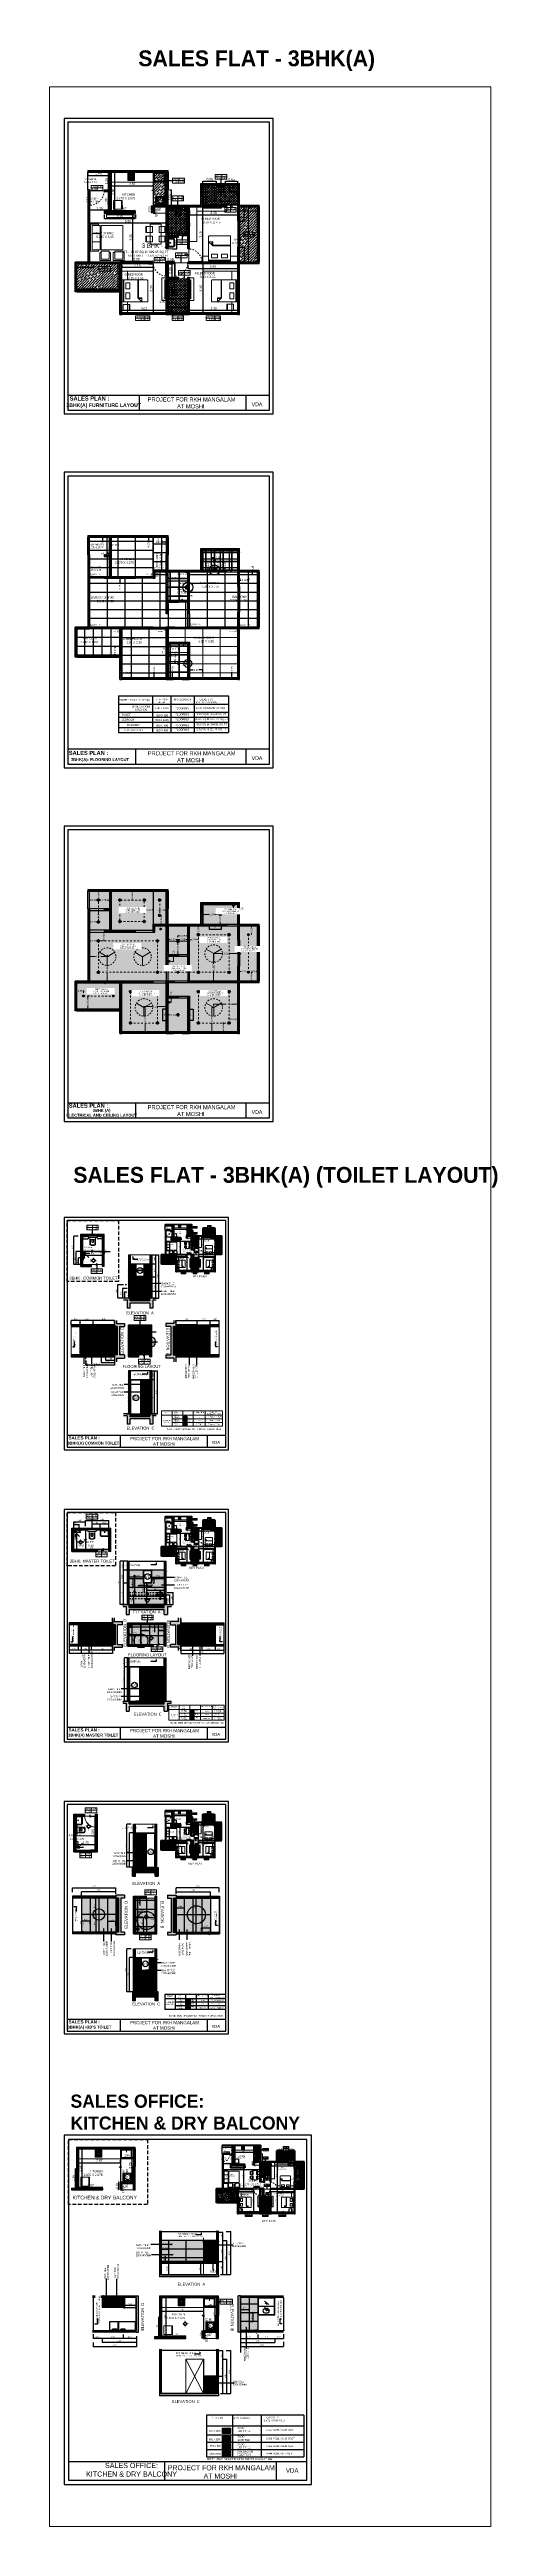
# Model space of a CAD drawing. Header units: metres. Extents: x 494 to 1845, y -666 to 1061.
# Drawn here: x 1814.2 to 1844.9, y 142 to 311.6 of the extents above; entities that cross this region are included whole.
import ezdxf
from ezdxf import colors
from ezdxf.entities.mleader import LeaderData, LeaderLine
from ezdxf.math import Vec2, Vec3

# ---------------------------------------------------------------- set-up
doc = ezdxf.new("R2010")
doc.units = ezdxf.units.M
doc.header["$MEASUREMENT"] = 0
for name, pattern in [('1', [0]), ('141011 - Typical Flr Plans -1 - 1.5 & 1-2 BHK_ Kolshet Namrata1$0$HIDDEN', [0.375, 0.25, -0.125]), ('_ZCAD_DYNDIM_LINETYPE_DATA_NAME_', [0.25, 0.125, -0.125]), ('DASHED2', [0.375, 0.25, -0.125]), ('DOT2', [0.125, 0, -0.125])]:
    doc.linetypes.add(name, pattern=pattern)
doc.layers.get('Defpoints').update_dxf_attribs({"color": 12})
for name, color, linetype, lineweight in [('.', 7, 'Continuous', 5), ('01 WALL', 7, 'Continuous', 25), ('04 TEXT', 7, 'Continuous', 13), ('07 TEXT', 7, 'Continuous', 13), ('10 furniture', 8, 'Continuous', 13), ('A-Col-slab', 1, 'Continuous', 30), ('A-Furniture', 8, 'Continuous', 13), ('A-Hatch', 8, 'Continuous', 9), ('A-Wall', 7, 'Continuous', 18), ('A-Wall Hatch', 8, 'Continuous', 9), ('ARCHITECTURAL COMMENTS', 2, 'Continuous', 30), ('col hatch', 8, 'Continuous', 13), ('DIMENSION', 8, 'Continuous', 5), ('ele ref line', 44, 'Continuous', 9), ('elec block', 14, 'Continuous', 9), ('Furniture', 8, 'Continuous', 13), ('SCPL_TEXT', 7, 'Continuous', 15), ('SUNK', 7, 'Continuous', 13), ('toilet', 8, 'Continuous', 0), ('VDA - FALSE CEILING', 7, 'Continuous', 5), ('VDA-Col-slab', 1, 'Continuous', 30), ('VDA-DOOR', 23, 'Continuous', 5), ('VDA-DW TAGS', 4, 'Continuous', 9), ('VDA-ELEV LINES', 8, 'Continuous', 9), ('VDA-FURNITURE', 8, 'Continuous', 13), ('VDA-HATCH', 8, 'Continuous', 9), ('VDA-PLUMBING', 8, 'Continuous', 13), ('VDA-RAILING', 25, 'Continuous', 5), ('VDA-SLIDING DOOR', 4, 'Continuous', 9), ('VDA-WALL', 250, 'Continuous', 25), ('VDA-WINDOW', 5, 'Continuous', 9), ('VDA_DARK TILES', 8, 'Continuous', 9), ('VDA_FURNITURE', 8, 'Continuous', 13), ('VDA_LIGHT TILES', 254, 'Continuous', 5)]:
    doc.layers.add(name, color=color, linetype=linetype, lineweight=lineweight)
for name, color, linetype in [('10 HATCH', 253, 'Continuous'), ('A-AREA', 1, 'Continuous'), ('A-TAGS', 210, 'Continuous'), ('CEILING', 7, 'Continuous'), ('ceiling elec', 7, 'Continuous'), ('Elevation', 8, 'Continuous'), ('Flooring', 250, 'Continuous'), ('MLC', 6, 'Continuous'), ('PLINE', 7, '1'), ('PLUMBING', 7, 'Continuous'), ('RCC', 1, 'Continuous'), ('SHEET', 7, 'Continuous'), ('TEXT', 7, 'Continuous'), ('TILE DROP', 180, '1'), ('TILES', 4, '1'), ('TOILET FIXTURES', 8, 'Continuous'), ('VDA-DIM', 252, '1'), ('VDA-TEXT', 250, '1'), ('VDA-WALL BELOW', 8, 'Continuous'), ('VDA-WALL HATCH', 252, 'Continuous'), ('VDA_ELECTRICAL FIXTURES', 7, 'Continuous'), ('VDA_TILES', 152, '1'), ('WALL HATCH', 252, 'Continuous')]:
    doc.layers.add(name, color=color, linetype=linetype)
doc.styles.add('0.2', font='arial.ttf', dxfattribs={"height": 0.2})
doc.styles.add('arial', font='arial.ttf', dxfattribs={"height": 0.3})
doc.styles.add('NAME PLATE', font='arial.ttf')
doc.styles.add('PDF Century Gothic Bold', font='GOTHICB.TTF')
doc.styles.add('RS', font='GOTHIC.TTF')
doc.styles.get("Standard").update_dxf_attribs({"font": 'arial.ttf'})
doc.dimstyles.new('SMALL', dxfattribs={"dimtxt": 0.16, "dimasz": 0.05, "dimexe": 0, "dimexo": 0, "dimgap": 0.05, "dimtad": 0, "dimdec": 1, "dimzin": 0, "dimdsep": 46, "dimtxsty": 'RS', "dimblk": 'ARCHTICK', "dimcen": 2.5, "dimclrd": 256, "dimclre": 256, "dimclrt": 5, "dimadec": 0, "dimazin": 0, "dimtfac": 1, "dimtofl": 0, "dimtmove": 0, "dimatfit": 3, "dimldrblk": 'ARCHTICK', "dimfxl": 0, "dimtolj": 1, "dimtzin": 0, "dimarcsym": 0})
doc.dimstyles.new('SMALL-1', dxfattribs={"dimtxt": 0.16, "dimasz": 0.035, "dimexe": 0, "dimexo": 0.1, "dimgap": 0.05, "dimtad": 1, "dimzin": 0, "dimdsep": 46, "dimtxsty": 'RS', "dimblk": 'DOT', "dimcen": 2.5, "dimclrd": 256, "dimclre": 256, "dimclrt": 5, "dimadec": 0, "dimazin": 0, "dimtfac": 1, "dimtdec": 3, "dimtofl": 0, "dimtmove": 0, "dimatfit": 3, "dimfxl": 0, "dimtolj": 1, "dimtzin": 0, "dimarcsym": 0})
doc.dimstyles.get("Standard").update_dxf_attribs({"dimtxt": 0.18, "dimasz": 0.18, "dimexe": 0.18, "dimexo": 0.0625, "dimgap": 0.09, "dimtad": 0, "dimtih": 1, "dimtoh": 1, "dimdec": 4, "dimzin": 0, "dimdsep": 46, "dimtxsty": 'Standard', "dimcen": 0.09, "dimadec": 0, "dimazin": 0, "dimtfac": 1, "dimtdec": 4, "dimtofl": 0, "dimtmove": 0, "dimatfit": 3, "dimfxl": 0, "dimtolj": 1, "dimtzin": 0, "dimarcsym": 0})
pattern_1 = [(135, (-4e-16, 0.375), (-0.00441942, -0.00441942), [])]
pattern_2 = [(45, (381.88872, -154.24199), (-0.079549513, 0.079549513), []), (45, (381.94175, -154.24199), (-0.079549513, 0.079549513), [])]
pattern_3 = [(45, (385.13757, -160.43723), (-0.079549513, 0.079549513), []), (45, (385.1906, -160.43723), (-0.079549513, 0.079549513), [])]
pattern_4 = [(45, (580.67882, -144.71686), (-0.079549513, 0.079549513), []), (45, (580.73185, -144.71686), (-0.079549513, 0.079549513), [])]
pattern_5 = [(135, (2184.61622, -1020.0974), (-0.079549513, -0.079549513), []), (135, (2184.61622, -1020.04436), (-0.079549513, -0.079549513), [])]
pattern_6 = [(135, (2187.42943, -1020.0974), (-0.079549513, -0.079549513), []), (135, (2187.42943, -1020.04436), (-0.079549513, -0.079549513), [])]
pattern_7 = [(45, (558.03046, -167.50956), (-0.079549513, 0.079549513), []), (45, (558.0835, -167.50956), (-0.079549513, 0.079549513), [])]
pattern_8 = [(45, (437.99049, -216.49959), (-0.079549513, 0.079549513), []), (45, (438.04353, -216.49959), (-0.079549513, 0.079549513), [])]
pattern_9 = [(45, (474.27797, -216.87762), (-0.079549513, 0.079549513), []), (45, (474.331, -216.87762), (-0.079549513, 0.079549513), [])]
pattern_10 = [(45, (443.67602, -226.67885), (-0.079549513, 0.079549513), []), (45, (443.72905, -226.67885), (-0.079549513, 0.079549513), [])]
pattern_11 = [(45, (467.15374, -216.87762), (-0.079549513, 0.079549513), []), (45, (467.20678, -216.87762), (-0.079549513, 0.079549513), [])]

# ---------------------------------------------------------------- blocks, each defined once
blk = doc.blocks.new('zw$FB86')
at = {"layer": 'VDA-FURNITURE'}
for points in [[(0, 0.45), (0, 0.1, 0.414214), (0.1, 0), (0.5, 0, 0.414214), (0.6, 0.1), (0.6, 0.45)], [(0.05, 0.4), (0.05, 0.1, 0.414214), (0.1, 0.05), (0.5, 0.05, 0.414214), (0.55, 0.1), (0.55, 0.4)]]:
    blk.add_lwpolyline(points, format="xyb", close=True, dxfattribs=at)
blk.add_circle((0.29, 0.3), 0.0278, dxfattribs=at)
blk = doc.blocks.new('zw$1B49')
at = {"layer": 'VDA-FURNITURE'}
for p, q in [((0, 0), (0.07, 0)), ((0.01, 0.01), (0.06, 0.01)), ((0.03, 0.04), (0.02, 0.04)), ((0.03, 0.04), (0.02, 0.04)), ((0.05, 0.02), (0.02, 0.02)), ((0.03, 0.03), (0.03, 0.05)), ((0.03, 0.05), (0.05, 0.05)), ((0.05, 0.03), (0.03, 0.03)), ((0.05, 0.05), (0.05, 0.03)), ((0.05, 0.04), (0.05, 0.04)), ((0.05, 0.04), (0.05, 0.04)), ((0.09, 0), (0.17, 0)), ((0.12, 0.12), (0.1, 0.01)), ((0.1, 0.01), (0.16, 0.01)), ((0.16, 0.01), (0.14, 0.12)), ((0.19, 0), (0.26, 0)), ((0.2, 0.01), (0.25, 0.01)), ((0.22, 0.04), (0.21, 0.04)), ((0.22, 0.04), (0.21, 0.04)), ((0.24, 0.02), (0.21, 0.02)), ((0.22, 0.03), (0.22, 0.05)), ((0.22, 0.05), (0.23, 0.05)), ((0.23, 0.03), (0.22, 0.03)), ((0.23, 0.05), (0.23, 0.03)), ((0.23, 0.04), (0.24, 0.04)), ((0.23, 0.04), (0.24, 0.04))]:
    blk.add_line(p, q, dxfattribs=at)
for centre in [(0.01, 0.04), (0.04, 0.04), (0.06, 0.04), (0.2, 0.04), (0.22, 0.04), (0.25, 0.04)]:
    blk.add_circle(centre, 0.00728, dxfattribs=at)
for centre, radius, start, end in [((-0.01, 0.04), 0.0371, 285.2551, 344.7449), ((0.08, 0.04), 0.0371, 195.2551, 254.7449), ((0.11, -0.01), 0.0191, 106.1502, 163.8498), ((0.13, 0.12), 0.013, 0, 180), ((0.15, -0.01), 0.0191, 16.1502, 73.8498), ((0.18, 0.04), 0.0371, 285.2551, 344.7449), ((0.27, 0.04), 0.0371, 195.2551, 254.7449)]:
    blk.add_arc(centre, radius, start, end, dxfattribs=at)
blk = doc.blocks.new('zw$2702')
at = {"layer": 'VDA-FURNITURE'}
for p, q in [((0.07, 0.48), (0.55, 0.48)), ((0.55, 0.1), (0.07, 0.1)), ((0.09, 0.43), (0.41, 0.43)), ((0.09, 0.15), (0.41, 0.15)), ((0.21, 0.31), (0.22, 0.32)), ((0.21, 0.3), (0.21, 0.31)), ((0.21, 0.31), (0.21, 0.31)), ((0.21, 0.29), (0.21, 0.3)), ((0.21, 0.3), (0.21, 0.3)), ((0.21, 0.3), (0.21, 0.3)), ((0.21, 0.29), (0.21, 0.29)), ((0.21, 0.29), (0.21, 0.29)), ((0.21, 0.29), (0.21, 0.29)), ((0.21, 0.29), (0.21, 0.28)), ((0.21, 0.29), (0.21, 0.29)), ((0.21, 0.29), (0.21, 0.29)), ((0.21, 0.28), (0.21, 0.28)), ((0.21, 0.28), (0.21, 0.27)), ((0.21, 0.27), (0.21, 0.27)), ((0.21, 0.27), (0.22, 0.26)), ((0.22, 0.32), (0.22, 0.33)), ((0.22, 0.33), (0.23, 0.33)), ((0.22, 0.32), (0.22, 0.32)), ((0.22, 0.26), (0.22, 0.26)), ((0.22, 0.26), (0.22, 0.25)), ((0.22, 0.25), (0.23, 0.25)), ((0.23, 0.33), (0.23, 0.34)), ((0.23, 0.34), (0.24, 0.34)), ((0.23, 0.25), (0.23, 0.25)), ((0.23, 0.25), (0.24, 0.24)), ((0.24, 0.34), (0.25, 0.34)), ((0.24, 0.24), (0.25, 0.24)), ((0.25, 0.34), (0.26, 0.35)), ((0.25, 0.24), (0.26, 0.24)), ((0.26, 0.35), (0.27, 0.35)), ((0.26, 0.24), (0.27, 0.24)), ((0.27, 0.35), (0.28, 0.35)), ((0.27, 0.24), (0.28, 0.24)), ((0.28, 0.35), (0.29, 0.35)), ((0.28, 0.24), (0.29, 0.24)), ((0.29, 0.35), (0.3, 0.35)), ((0.29, 0.24), (0.3, 0.24)), ((0.3, 0.35), (0.3, 0.35)), ((0.3, 0.35), (0.31, 0.35)), ((0.3, 0.24), (0.3, 0.24)), ((0.3, 0.24), (0.31, 0.24)), ((0.31, 0.35), (0.32, 0.35)), ((0.31, 0.24), (0.32, 0.24)), ((0.32, 0.35), (0.32, 0.35)), ((0.32, 0.35), (0.33, 0.35)), ((0.32, 0.24), (0.32, 0.24)), ((0.32, 0.24), (0.33, 0.24)), ((0.33, 0.35), (0.33, 0.35)), ((0.33, 0.35), (0.33, 0.35)), ((0.33, 0.35), (0.33, 0.35)), ((0.33, 0.35), (0.34, 0.35)), ((0.33, 0.24), (0.33, 0.24)), ((0.33, 0.24), (0.33, 0.24)), ((0.33, 0.24), (0.33, 0.24)), ((0.33, 0.24), (0.34, 0.24)), ((0.34, 0.35), (0.34, 0.35)), ((0.34, 0.35), (0.34, 0.35)), ((0.34, 0.35), (0.34, 0.35)), ((0.34, 0.35), (0.34, 0.35)), ((0.34, 0.35), (0.35, 0.35)), ((0.34, 0.24), (0.34, 0.24)), ((0.34, 0.24), (0.34, 0.24)), ((0.34, 0.24), (0.34, 0.24)), ((0.34, 0.24), (0.34, 0.24)), ((0.35, 0.35), (0.35, 0.35)), ((0.35, 0.35), (0.35, 0.34)), ((0.35, 0.34), (0.36, 0.34)), ((0.35, 0.24), (0.36, 0.25)), ((0.35, 0.24), (0.35, 0.24)), ((0.36, 0.34), (0.36, 0.34)), ((0.36, 0.34), (0.36, 0.33)), ((0.36, 0.33), (0.36, 0.26)), ((0.36, 0.33), (0.36, 0.33)), ((0.36, 0.33), (0.36, 0.33)), ((0.36, 0.25), (0.36, 0.26)), ((0.36, 0.25), (0.36, 0.25)), ((0.36, 0.25), (0.36, 0.25)), ((0.36, 0.25), (0.36, 0.25)), ((0.42, 0.42), (0.42, 0.16)), ((0.55, 0), (0.55, 0.58)), ((0.65, 0.58), (0.55, 0.58)), ((0.55, 0.48), (0.55, 0.1)), ((0.65, 0), (0.55, 0)), ((0.65, 0), (0.65, 0.58))]:
    blk.add_line(p, q, dxfattribs=at)
for centre, radius, start, end in [((0.34, 0.29), 0.339, 146.5315, 213.4685), ((0.29, 0.29), 0.249, 147.4568, 212.5432), ((0.07, 0.47), 0.012, 90, 146.5315), ((0.07, 0.11), 0.012, 213.4685, 270), ((0.09, 0.42), 0.012, 90, 150.4907), ((0.09, 0.16), 0.012, 209.5093, 270), ((0.29, 0.29), 0.0588, 109.8583, 247.3192), ((0.33, 0.28), 0.0442, 281.0815, 290.9254), ((0.41, 0.42), 0.012, 0, 90), ((0.41, 0.16), 0.012, 270, 0)]:
    blk.add_arc(centre, radius, start, end, dxfattribs=at)
blk = doc.blocks.new('zw$DE63')
at = {"layer": 'VDA-FURNITURE', "extrusion": (-1.50799e-06, 1.20478e-06, 1)}
for p, q in [((0, 1.47), (0, 0.03)), ((1.8, 1.5), (0.05, 1.5)), ((0.05, 0), (1.8, 0)), ((0.69, 1.22), (0.42, 1.5)), ((0.42, 1.5), (0.42, 1.22)), ((0.63, 1.28), (0.42, 1.28)), ((0.42, 1.22), (0.69, 1.22)), ((0.65, 0), (0.65, 1.22)), ((0.69, 0), (0.69, 1.22)), ((1.25, 0.89), (1.25, 1.3)), ((1.25, 1.3), (1.52, 1.3)), ((1.52, 0.89), (1.25, 0.89)), ((1.52, 0.61), (1.25, 0.61)), ((1.25, 0.61), (1.25, 0.2)), ((1.25, 0.2), (1.52, 0.2)), ((1.52, 1.3), (1.52, 0.89)), ((1.52, 0.2), (1.52, 0.61)), ((1.8, 1.5), (1.66, 1.5)), ((1.66, 1.5), (1.66, 0)), ((1.66, 0), (1.8, 0)), ((1.71, 0), (1.71, 1.5)), ((1.8, 0), (1.8, 1.5)), ((1.8, 0), (1.8, 1.5))]:
    blk.add_line(p, q, dxfattribs=at)
at = {"layer": 'VDA-FURNITURE'}
for centre, start, end in [((0.07, 1.43), 104.4386, 149.3026), ((0.07, 0.07), 210.6974, 255.5614)]:
    blk.add_arc(centre, 0.0756, start, end, dxfattribs=at)
blk = doc.blocks.new('zw$DD4')
at = {"layer": 'A-Furniture', "extrusion": (1.20478e-06, -1.51523e-06, 1)}
for p, q in [((0.45, 1.2), (0, 1.2)), ((0, 0.8), (0, 1.2)), ((0, 0.8), (0.45, 0.8)), ((0, 0.55), (0.45, 0.55)), ((0, 0.55), (0, 0.15)), ((0, 0.15), (0.45, 0.15)), ((0.05, 1.2), (0.05, 0.8)), ((0.05, 0.15), (0.05, 0.55)), ((0.3, 1.35), (0.3, 0)), ((1.05, 1.35), (0.3, 1.35)), ((0.3, 0), (1.05, 0)), ((0.45, 0.8), (0.45, 1.2)), ((0.45, 0.55), (0.45, 0.15)), ((0.9, 0.8), (0.9, 1.2)), ((0.9, 1.2), (1.35, 1.2)), ((1.35, 0.8), (0.9, 0.8)), ((1.35, 0.55), (0.9, 0.55)), ((0.9, 0.55), (0.9, 0.15)), ((1.35, 0.15), (0.9, 0.15)), ((1.05, 0), (1.05, 1.35)), ((1.3, 1.2), (1.3, 0.8)), ((1.3, 0.15), (1.3, 0.55)), ((1.35, 0.8), (1.35, 1.2)), ((1.35, 0.55), (1.35, 0.15))]:
    blk.add_line(p, q, dxfattribs=at)
blk = doc.blocks.new('zw$FFF1')
at = {"layer": 'A-Furniture', "color": 8, "extrusion": (1.51523e-06, -1.20478e-06, 1)}
for p, q in [((0.55, 1.85), (0, 1.85)), ((0, 1.85), (0, 0)), ((0.65, 1.75), (0.1, 1.75)), ((0.1, 1.75), (0.1, 0.1)), ((0.55, 1.75), (0.55, 1.85)), ((0.65, 0.1), (0.65, 1.75)), ((2.21, 1.75), (0.73, 1.75)), ((0.73, 1.75), (0.73, 0.1)), ((2.21, 0.1), (2.21, 1.75)), ((0.55, 0), (0, 0)), ((0.65, 1.2), (0.1, 1.2)), ((0.65, 0.65), (0.1, 0.65)), ((0.65, 0.1), (0.1, 0.1)), ((0.55, 0), (0.55, 0.1)), ((0.73, 0.1), (2.21, 0.1))]:
    blk.add_line(p, q, dxfattribs=at)
at = {"layer": 'A-Furniture', "color": 8, "extrusion": (1.51523e-06, 1.20478e-06, 1)}
for p, q in [((1.37, 2.49), (0.62, 2.49)), ((0.62, 2.49), (0.62, 1.94)), ((0.62, 1.94), (0.72, 1.94)), ((1.27, 2.39), (0.72, 2.39)), ((0.72, 2.39), (0.72, 1.84)), ((0.72, 1.94), (0.72, 1.94)), ((0.72, 1.84), (1.27, 1.84)), ((1.27, 1.84), (1.27, 2.39)), ((1.27, 1.94), (1.37, 1.94)), ((1.37, 1.94), (1.37, 2.49)), ((2.3, 2.49), (1.55, 2.49)), ((1.55, 2.49), (1.55, 1.94)), ((1.55, 1.94), (1.65, 1.94)), ((2.2, 2.39), (1.65, 2.39)), ((1.65, 2.39), (1.65, 1.84)), ((1.65, 1.94), (1.65, 1.94)), ((1.65, 1.84), (2.2, 1.84)), ((2.2, 1.84), (2.2, 2.39)), ((2.2, 1.94), (2.3, 1.94)), ((2.3, 1.94), (2.3, 2.49))]:
    blk.add_line(p, q, dxfattribs=at)
blk = doc.blocks.new('DFV')
at = {"layer": 'VDA_FURNITURE'}
for p, q in [((164.98, 153.53), (164.98, 153.07)), ((164.98, 153.53), (165.4, 153.53)), ((165.4, 153.48), (164.98, 153.48)), ((164.98, 153.07), (165.4, 153.07)), ((165.4, 153.07), (165.4, 153.53))]:
    blk.add_line(p, q, dxfattribs=at)
blk = doc.blocks.new('zw$8B81')
at = {"layer": 'VDA-FURNITURE', "extrusion": (-2.11098e-05, -1.08635e-08, 1)}
for p, q in [((0.01, 0.58), (0, 0.58)), ((0, 0.58), (0, 0.33)), ((0.01, 0.33), (0, 0.33)), ((0.04, 0.6), (0.01, 0.6)), ((0.01, 0.6), (0.01, 0)), ((0.01, 0), (0.04, 0)), ((0.04, 0.6), (0.04, 0)), ((0.05, 0.58), (0.04, 0.58)), ((0.04, 0.03), (0.05, 0.03)), ((0.61, 0.6), (0.05, 0.6)), ((0.05, 0.6), (0.05, 0)), ((0.05, 0), (0.61, 0)), ((0.06, 0.6), (0.06, 0)), ((0.61, 0), (0.61, 0.6))]:
    blk.add_line(p, q, dxfattribs=at)
blk = doc.blocks.new('zw$80F')
at = {"layer": 'A-Furniture', "extrusion": (0.000170057, -4.78234e-05, 1)}
blk.add_line((0.06, 0.45, 0), (0.06, 0), dxfattribs=at)
at = {"layer": 'A-Furniture', "extrusion": (0.000170057, -4.78234e-05, 1), "elevation": 0}
for points in [[(0.51, 0), (0, 0), (0, 0.45), (0.51, 0.45)], [(0.08, 0.33), (0.08, 0.34), (0.14, 0.34), (0.14, 0.33)], [(0.08, 0.12), (0.08, 0.11), (0.14, 0.11), (0.14, 0.12)], [(0.18, 0.42), (0.17, 0.42), (0.17, 0.37), (0.18, 0.37)], [(0.17, 0.24), (0.18, 0.24), (0.18, 0.3), (0.17, 0.3)], [(0.17, 0.2), (0.18, 0.2), (0.18, 0.15), (0.17, 0.15)], [(0.18, 0.02), (0.17, 0.02), (0.17, 0.08), (0.18, 0.08)], [(0.26, 0.34), (0.26, 0.33), (0.21, 0.33), (0.21, 0.34)], [(0.26, 0.11), (0.26, 0.12), (0.21, 0.12), (0.21, 0.11)], [(0.3, 0.34), (0.3, 0.33), (0.36, 0.33), (0.36, 0.34)], [(0.3, 0.11), (0.3, 0.12), (0.36, 0.12), (0.36, 0.11)], [(0.39, 0.42), (0.4, 0.42), (0.4, 0.37), (0.39, 0.37)], [(0.4, 0.24), (0.39, 0.24), (0.39, 0.3), (0.4, 0.3)], [(0.4, 0.2), (0.39, 0.2), (0.39, 0.15), (0.4, 0.15)], [(0.39, 0.02), (0.4, 0.02), (0.4, 0.08), (0.39, 0.08)], [(0.48, 0.33), (0.48, 0.34), (0.43, 0.34), (0.43, 0.33)], [(0.48, 0.12), (0.48, 0.11), (0.43, 0.11), (0.43, 0.12)]]:
    blk.add_lwpolyline(points, close=True, dxfattribs=at)
for points in [[(0.17, 0.42), (0.09, 0.42), (0.09, 0.34)], [(0.09, 0.33), (0.09, 0.25), (0.17, 0.25)], [(0.09, 0.12), (0.09, 0.19), (0.17, 0.19)], [(0.17, 0.03), (0.09, 0.03), (0.09, 0.11)], [(0.17, 0.41), (0.1, 0.41), (0.1, 0.34)], [(0.1, 0.33), (0.1, 0.26), (0.17, 0.26)], [(0.1, 0.12), (0.1, 0.18), (0.17, 0.18)], [(0.17, 0.04), (0.1, 0.04), (0.1, 0.11)], [(0.25, 0.34), (0.25, 0.42), (0.18, 0.42)], [(0.24, 0.34), (0.24, 0.41), (0.18, 0.41)], [(0.18, 0.25), (0.25, 0.25), (0.25, 0.33)], [(0.18, 0.26), (0.24, 0.26), (0.24, 0.33)], [(0.18, 0.19), (0.25, 0.19), (0.25, 0.12)], [(0.18, 0.18), (0.24, 0.18), (0.24, 0.12)], [(0.25, 0.11), (0.25, 0.03), (0.18, 0.03)], [(0.24, 0.11), (0.24, 0.04), (0.18, 0.04)], [(0.31, 0.34), (0.31, 0.42), (0.39, 0.42)], [(0.39, 0.25), (0.31, 0.25), (0.31, 0.33)], [(0.39, 0.19), (0.31, 0.19), (0.31, 0.12)], [(0.31, 0.11), (0.31, 0.03), (0.39, 0.03)], [(0.32, 0.34), (0.32, 0.41), (0.39, 0.41)], [(0.39, 0.26), (0.32, 0.26), (0.32, 0.33)], [(0.39, 0.18), (0.32, 0.18), (0.32, 0.12)], [(0.32, 0.11), (0.32, 0.04), (0.39, 0.04)], [(0.4, 0.42), (0.48, 0.42), (0.48, 0.34)], [(0.4, 0.41), (0.47, 0.41), (0.47, 0.34)], [(0.48, 0.33), (0.48, 0.25), (0.4, 0.25)], [(0.47, 0.33), (0.47, 0.26), (0.4, 0.26)], [(0.48, 0.12), (0.48, 0.19), (0.4, 0.19)], [(0.47, 0.12), (0.47, 0.18), (0.4, 0.18)], [(0.4, 0.03), (0.48, 0.03), (0.48, 0.11)], [(0.4, 0.04), (0.47, 0.04), (0.47, 0.11)]]:
    blk.add_lwpolyline(points, dxfattribs=at)
at = {"layer": 'A-Furniture', "extrusion": (0.000170057, -4.78234e-05, 1)}
for centre, radius in [((0.03, 0.29, 0), 0.0107), ((0.03, 0.24, 0), 0.0107), ((0.03, 0.2, 0), 0.0107), ((0.03, 0.16, 0), 0.0107), ((0.17, 0.33, 0), 0.0268), ((0.17, 0.11, 0), 0.0268), ((0.17, 0.33, 0), 0.0214), ((0.17, 0.11, 0), 0.0214), ((0.39, 0.33, 0), 0.0214), ((0.39, 0.33, 0), 0.0268), ((0.39, 0.11, 0), 0.0268), ((0.39, 0.11, 0), 0.0214)]:
    blk.add_circle(centre, radius, dxfattribs=at)
blk = doc.blocks.new('zw$9BC4')
at = {"layer": 'VDA-FURNITURE'}
blk.add_line((0.32, 0), (0.32, 0.15), dxfattribs=at)
blk.add_lwpolyline([(0, 0), (0.65, 0), (0.65, 0.5), (0, 0.5)], close=True, dxfattribs=at)
blk = doc.blocks.new('zw$ECD3')
at = {"layer": 'A-Furniture'}
for p, q in [((0.54, 0.57), (0, 0.57)), ((0, 0.57), (0, 0)), ((0, 0), (0.54, 0)), ((0.06, 0.57), (0.06, 0)), ((0.09, 0.48), (0.09, 0.53)), ((0.09, 0.53), (0.44, 0.53)), ((0.44, 0.48), (0.09, 0.48)), ((0.09, 0.05), (0.09, 0.46)), ((0.09, 0.46), (0.53, 0.46)), ((0.53, 0.05), (0.09, 0.05)), ((0.44, 0.53), (0.44, 0.48)), ((0.46, 0.48), (0.46, 0.53)), ((0.46, 0.53), (0.53, 0.53)), ((0.53, 0.48), (0.46, 0.48)), ((0.53, 0.53), (0.53, 0.48)), ((0.53, 0.46), (0.53, 0.05)), ((0.57, 0.03), (0.57, 0.54))]:
    blk.add_line(p, q, dxfattribs=at)
blk.add_circle((0.31, 0.25), 0.179, dxfattribs=at)
for centre, start, end in [((0.54, 0.54), 0, 90), ((0.54, 0.03), 270, 360)]:
    blk.add_arc(centre, 0.03, start, end, dxfattribs=at)
blk = doc.blocks.new('zw$F1DC')
at = {"layer": 'VDA-DOOR'}
for p, q in [((0, 0), (0, 0.9)), ((0, 0.04), (0.9, 0.04)), ((0, 0), (0.9, 0)), ((0.9, 0.04), (0.9, 0))]:
    blk.add_line(p, q, dxfattribs=at).dxf.unprotected_set("ltscale", 0)
at = {"layer": 'VDA-DOOR', "linetype": 'DASHED2', "ltscale": 0.3}
blk.add_arc((-0.03, -0.03), 0.931, 4.2128, 88.2563, dxfattribs=at)
blk = doc.blocks.new('zw$AB1F')
at = {"layer": 'VDA-DOOR', "xscale": 1.111111111003124, "yscale": 1.111111111003124, "zscale": 1.111111111003124, "rotation": 90.00000000080222}
blk.add_blockref('zw$F1DC', (1, 0), dxfattribs=at)
blk = doc.blocks.new('_Dot')
at = {"color": 0, "linetype": 'ByBlock', "lineweight": -2}
blk.add_line((-0.5, 0), (-1, 0), dxfattribs=at)
at = {"color": 0, "linetype": 'ByBlock', "const_width": 0.5}
blk.add_lwpolyline([(-0.25, 0, 1), (0.25, 0, 1)], format="xyb", close=True, dxfattribs=at)
blk = doc.blocks.new('*D1116')
at = {"layer": 'Defpoints', "color": 0, "transparency": 16777216}
for p in [(-5.43, 5.25), (-5.37, 5.25), (-5.37, 4.05)]:
    blk.add_point(p, dxfattribs=at)
at = {"layer": 'DIMENSION', "lineweight": -2, "transparency": 16777216}
for p, q in [((-5.43, 5.25), (-5.43, 5.25)), ((-5.43, 4.09), (-5.43, 5.22)), ((-5.43, 4.05), (-5.43, 4.05))]:
    blk.add_line(p, q, dxfattribs=at)
at = {"layer": 'DIMENSION', "lineweight": -2, "transparency": 16777216, "xscale": 0.035, "yscale": 0.035, "zscale": 0.035}
for p, rotation in [((-5.43, 5.25), 90), ((-5.43, 4.05), 270)]:
    blk.add_blockref('_Dot', p, dxfattribs=dict(at, rotation=rotation))
at = {"layer": 'DIMENSION', "color": 5, "transparency": 16777216, "insert": (-5.57, 4.65), "char_height": 0.16, "attachment_point": 5, "rotation": 90, "style": 'RS'}
blk.add_mtext('\\A1;1.20', dxfattribs=at)
blk = doc.blocks.new('*D1117')
at = {"layer": 'Defpoints', "color": 0, "transparency": 16777216}
for p in [(-6.84, 5.25), (-5.37, 5.25), (-5.37, 5.03)]:
    blk.add_point(p, dxfattribs=at)
at = {"layer": 'DIMENSION', "lineweight": -2, "transparency": 16777216}
for p, q in [((-6.84, 5.15), (-6.84, 5.03)), ((-5.37, 5.15), (-5.37, 5.03)), ((-6.81, 5.03), (-5.4, 5.03))]:
    blk.add_line(p, q, dxfattribs=at)
at = {"layer": 'DIMENSION', "lineweight": -2, "transparency": 16777216, "xscale": 0.035, "yscale": 0.035, "zscale": 0.035, "rotation": 180}
blk.add_blockref('_Dot', (-6.84, 5.03), dxfattribs=at)
at = {"layer": 'DIMENSION', "lineweight": -2, "transparency": 16777216, "xscale": 0.035, "yscale": 0.035, "zscale": 0.035}
blk.add_blockref('_Dot', (-5.37, 5.03), dxfattribs=at)
at = {"layer": 'DIMENSION', "color": 5, "transparency": 16777216, "insert": (-6.11, 5.17), "char_height": 0.16, "attachment_point": 5, "style": 'RS'}
blk.add_mtext('\\A1;1.48', dxfattribs=at)
blk = doc.blocks.new('*D1118')
at = {"layer": 'Defpoints', "color": 0, "transparency": 16777216}
for p in [(-5.37, 3.93), (-5.46, 2.58), (-5.37, 2.58)]:
    blk.add_point(p, dxfattribs=at)
at = {"layer": 'DIMENSION', "lineweight": -2, "transparency": 16777216}
for p, q in [((-5.46, 3.93), (-5.46, 3.93)), ((-5.46, 3.89), (-5.46, 2.61)), ((-5.46, 2.58), (-5.46, 2.58))]:
    blk.add_line(p, q, dxfattribs=at)
at = {"layer": 'DIMENSION', "lineweight": -2, "transparency": 16777216, "xscale": 0.035, "yscale": 0.035, "zscale": 0.035}
for p, rotation in [((-5.46, 3.93), 90), ((-5.46, 2.58), 270)]:
    blk.add_blockref('_Dot', p, dxfattribs=dict(at, rotation=rotation))
at = {"layer": 'DIMENSION', "color": 5, "transparency": 16777216, "insert": (-5.59, 3.25), "char_height": 0.16, "attachment_point": 5, "rotation": 90, "style": 'RS'}
blk.add_mtext('\\A1;1.35', dxfattribs=at)
blk = doc.blocks.new('*D1119')
at = {"layer": 'Defpoints', "color": 0, "transparency": 16777216}
for p in [(-6.72, 2.65), (-6.72, 2.58), (-5.37, 2.58)]:
    blk.add_point(p, dxfattribs=at)
at = {"layer": 'DIMENSION', "lineweight": -2, "transparency": 16777216}
for p, q in [((-6.72, 2.65), (-6.72, 2.65)), ((-5.4, 2.65), (-6.68, 2.65)), ((-5.37, 2.65), (-5.37, 2.65))]:
    blk.add_line(p, q, dxfattribs=at)
at = {"layer": 'DIMENSION', "lineweight": -2, "transparency": 16777216, "xscale": 0.035, "yscale": 0.035, "zscale": 0.035, "rotation": 180}
blk.add_blockref('_Dot', (-6.72, 2.65), dxfattribs=at)
at = {"layer": 'DIMENSION', "lineweight": -2, "transparency": 16777216, "xscale": 0.035, "yscale": 0.035, "zscale": 0.035}
blk.add_blockref('_Dot', (-5.37, 2.65), dxfattribs=at)
at = {"layer": 'DIMENSION', "color": 5, "transparency": 16777216, "insert": (-6.04, 2.78), "char_height": 0.16, "attachment_point": 5, "style": 'RS'}
blk.add_mtext('\\A1;1.35', dxfattribs=at)
blk = doc.blocks.new('*D1120')
at = {"layer": 'Defpoints', "color": 0, "transparency": 16777216}
for p in [(-5.24, 2.58), (-3.58, 2.63), (-3.58, 2.58)]:
    blk.add_point(p, dxfattribs=at)
at = {"layer": 'DIMENSION', "lineweight": -2, "transparency": 16777216}
for p, q in [((-5.24, 2.63), (-5.24, 2.63)), ((-5.21, 2.63), (-3.61, 2.63)), ((-3.58, 2.63), (-3.58, 2.63))]:
    blk.add_line(p, q, dxfattribs=at)
at = {"layer": 'DIMENSION', "lineweight": -2, "transparency": 16777216, "xscale": 0.035, "yscale": 0.035, "zscale": 0.035, "rotation": 180}
blk.add_blockref('_Dot', (-5.24, 2.63), dxfattribs=at)
at = {"layer": 'DIMENSION', "lineweight": -2, "transparency": 16777216, "xscale": 0.035, "yscale": 0.035, "zscale": 0.035}
blk.add_blockref('_Dot', (-3.58, 2.63), dxfattribs=at)
at = {"layer": 'DIMENSION', "color": 5, "transparency": 16777216, "insert": (-4.41, 2.77), "char_height": 0.16, "attachment_point": 5, "style": 'RS'}
blk.add_mtext('\\A1;1.67', dxfattribs=at)
blk = doc.blocks.new('*D1121')
at = {"layer": 'Defpoints', "color": 0, "transparency": 16777216}
for p in [(-5.24, 5.25), (-4.99, 5.25), (-5.24, 2.58)]:
    blk.add_point(p, dxfattribs=at)
at = {"layer": 'DIMENSION', "lineweight": -2, "transparency": 16777216}
for p, q in [((-5.14, 5.25), (-4.99, 5.25)), ((-4.99, 2.61), (-4.99, 5.22)), ((-5.14, 2.58), (-4.99, 2.58))]:
    blk.add_line(p, q, dxfattribs=at)
at = {"layer": 'DIMENSION', "lineweight": -2, "transparency": 16777216, "xscale": 0.035, "yscale": 0.035, "zscale": 0.035}
for p, rotation in [((-4.99, 5.25), 90), ((-4.99, 2.58), 270)]:
    blk.add_blockref('_Dot', p, dxfattribs=dict(at, rotation=rotation))
at = {"layer": 'DIMENSION', "color": 5, "transparency": 16777216, "insert": (-5.12, 3.91), "char_height": 0.16, "attachment_point": 5, "rotation": 90, "style": 'RS'}
blk.add_mtext('\\A1;2.68', dxfattribs=at)
blk = doc.blocks.new('*D1122')
at = {"layer": 'Defpoints', "color": 0, "transparency": 16777216}
for p in [(-5.24, 4.57), (-2.38, 4.57), (-2.38, 4.31)]:
    blk.add_point(p, dxfattribs=at)
at = {"layer": 'DIMENSION', "lineweight": -2, "transparency": 16777216}
for p, q in [((-5.24, 4.47), (-5.24, 4.31)), ((-5.21, 4.31), (-2.41, 4.31)), ((-2.38, 4.47), (-2.38, 4.31))]:
    blk.add_line(p, q, dxfattribs=at)
at = {"layer": 'DIMENSION', "lineweight": -2, "transparency": 16777216, "xscale": 0.035, "yscale": 0.035, "zscale": 0.035, "rotation": 180}
blk.add_blockref('_Dot', (-5.24, 4.31), dxfattribs=at)
at = {"layer": 'DIMENSION', "lineweight": -2, "transparency": 16777216, "xscale": 0.035, "yscale": 0.035, "zscale": 0.035}
blk.add_blockref('_Dot', (-2.38, 4.31), dxfattribs=at)
at = {"layer": 'DIMENSION', "color": 5, "transparency": 16777216, "insert": (-3.81, 4.45), "char_height": 0.16, "attachment_point": 5, "style": 'RS'}
blk.add_mtext('\\A1;2.87', dxfattribs=at)
blk = doc.blocks.new('*D1123')
at = {"layer": 'Defpoints', "color": 0, "transparency": 16777216}
for p in [(-2.38, 4.57), (-1.47, 4.67), (-1.47, 4.57)]:
    blk.add_point(p, dxfattribs=at)
at = {"layer": 'DIMENSION', "lineweight": -2, "transparency": 16777216}
for p, q in [((-2.38, 4.67), (-2.38, 4.67)), ((-2.34, 4.67), (-1.51, 4.67)), ((-1.47, 4.67), (-1.47, 4.67))]:
    blk.add_line(p, q, dxfattribs=at)
at = {"layer": 'DIMENSION', "lineweight": -2, "transparency": 16777216, "xscale": 0.035, "yscale": 0.035, "zscale": 0.035, "rotation": 180}
blk.add_blockref('_Dot', (-2.38, 4.67), dxfattribs=at)
at = {"layer": 'DIMENSION', "lineweight": -2, "transparency": 16777216, "xscale": 0.035, "yscale": 0.035, "zscale": 0.035}
blk.add_blockref('_Dot', (-1.47, 4.67), dxfattribs=at)
at = {"layer": 'DIMENSION', "color": 5, "transparency": 16777216, "insert": (-1.92, 4.81), "char_height": 0.16, "attachment_point": 5, "style": 'RS'}
blk.add_mtext('\\A1;0.90', dxfattribs=at)
blk = doc.blocks.new('*D1124')
at = {"layer": 'Defpoints', "color": 0, "transparency": 16777216}
for p in [(-1.35, 4.05), (-1.11, 4.05), (-1.35, 3)]:
    blk.add_point(p, dxfattribs=at)
at = {"layer": 'DIMENSION', "lineweight": -2, "transparency": 16777216}
for p, q in [((-1.25, 4.05), (-1.11, 4.05)), ((-1.11, 3.04), (-1.11, 4.02)), ((-1.25, 3), (-1.11, 3))]:
    blk.add_line(p, q, dxfattribs=at)
at = {"layer": 'DIMENSION', "lineweight": -2, "transparency": 16777216, "xscale": 0.035, "yscale": 0.035, "zscale": 0.035}
for p, rotation in [((-1.11, 4.05), 90), ((-1.11, 3), 270)]:
    blk.add_blockref('_Dot', p, dxfattribs=dict(at, rotation=rotation))
at = {"layer": 'DIMENSION', "color": 5, "transparency": 16777216, "insert": (-1.24, 3.53), "char_height": 0.16, "attachment_point": 5, "rotation": 90, "style": 'RS'}
blk.add_mtext('\\A1;1.05', dxfattribs=at)
blk = doc.blocks.new('*D1125')
at = {"layer": 'Defpoints', "color": 0, "transparency": 16777216}
for p in [(-1.56, 5.25), (-1.47, 5.25), (-1.47, 3)]:
    blk.add_point(p, dxfattribs=at)
at = {"layer": 'DIMENSION', "lineweight": -2, "transparency": 16777216}
for p, q in [((-1.56, 5.25), (-1.56, 5.25)), ((-1.56, 3.04), (-1.56, 5.22)), ((-1.56, 3), (-1.56, 3))]:
    blk.add_line(p, q, dxfattribs=at)
at = {"layer": 'DIMENSION', "lineweight": -2, "transparency": 16777216, "xscale": 0.035, "yscale": 0.035, "zscale": 0.035}
for p, rotation in [((-1.56, 5.25), 90), ((-1.56, 3), 270)]:
    blk.add_blockref('_Dot', p, dxfattribs=dict(at, rotation=rotation))
at = {"layer": 'DIMENSION', "color": 5, "transparency": 16777216, "insert": (-1.7, 4.13), "char_height": 0.16, "attachment_point": 5, "rotation": 90, "style": 'RS'}
blk.add_mtext('\\A1;2.25', dxfattribs=at)
blk = doc.blocks.new('*D1126')
at = {"layer": 'Defpoints', "color": 0, "transparency": 16777216}
for p in [(-2.49, 2.45), (-2.38, 3), (-2.38, 2.45)]:
    blk.add_point(p, dxfattribs=at)
at = {"layer": 'DIMENSION', "lineweight": -2, "transparency": 16777216}
for p, q in [((-2.48, 3), (-2.49, 3)), ((-2.49, 2.96), (-2.49, 2.49)), ((-2.48, 2.45), (-2.49, 2.45))]:
    blk.add_line(p, q, dxfattribs=at)
at = {"layer": 'DIMENSION', "lineweight": -2, "transparency": 16777216, "xscale": 0.035, "yscale": 0.035, "zscale": 0.035}
for p, rotation in [((-2.49, 3), 90), ((-2.49, 2.45), 270)]:
    blk.add_blockref('_Dot', p, dxfattribs=dict(at, rotation=rotation))
at = {"layer": 'DIMENSION', "color": 5, "transparency": 16777216, "insert": (-2.62, 2.73), "char_height": 0.16, "attachment_point": 5, "rotation": 90, "style": 'RS'}
blk.add_mtext('\\A1;0.55', dxfattribs=at)
blk = doc.blocks.new('*D1127')
at = {"layer": 'Defpoints', "color": 0, "transparency": 16777216}
for p in [(-5.72, 2.45), (-3.58, 2.45), (-3.58, 2.08)]:
    blk.add_point(p, dxfattribs=at)
at = {"layer": 'DIMENSION', "lineweight": -2, "transparency": 16777216}
for p, q in [((-5.72, 2.35), (-5.72, 2.08)), ((-5.68, 2.08), (-3.61, 2.08)), ((-3.58, 2.35), (-3.58, 2.08))]:
    blk.add_line(p, q, dxfattribs=at)
at = {"layer": 'DIMENSION', "lineweight": -2, "transparency": 16777216, "xscale": 0.035, "yscale": 0.035, "zscale": 0.035, "rotation": 180}
blk.add_blockref('_Dot', (-5.72, 2.08), dxfattribs=at)
at = {"layer": 'DIMENSION', "lineweight": -2, "transparency": 16777216, "xscale": 0.035, "yscale": 0.035, "zscale": 0.035}
blk.add_blockref('_Dot', (-3.58, 2.08), dxfattribs=at)
at = {"layer": 'DIMENSION', "color": 5, "transparency": 16777216, "insert": (-4.65, 2.21), "char_height": 0.16, "attachment_point": 5, "style": 'RS'}
blk.add_mtext('\\A1;2.15', dxfattribs=at)
blk = doc.blocks.new('*D1128')
at = {"layer": 'Defpoints', "color": 0, "transparency": 16777216}
for p in [(-3.58, 2.45), (-3.79, -0.9), (-3.58, -0.9)]:
    blk.add_point(p, dxfattribs=at)
at = {"layer": 'DIMENSION', "lineweight": -2, "transparency": 16777216}
for p, q in [((-3.68, 2.45), (-3.79, 2.45)), ((-3.79, 2.42), (-3.79, -0.86)), ((-3.68, -0.9), (-3.79, -0.9))]:
    blk.add_line(p, q, dxfattribs=at)
at = {"layer": 'DIMENSION', "lineweight": -2, "transparency": 16777216, "xscale": 0.035, "yscale": 0.035, "zscale": 0.035}
for p, rotation in [((-3.79, 2.45), 90), ((-3.79, -0.9), 270)]:
    blk.add_blockref('_Dot', p, dxfattribs=dict(at, rotation=rotation))
at = {"layer": 'DIMENSION', "color": 5, "transparency": 16777216, "insert": (-3.92, 0.78), "char_height": 0.16, "attachment_point": 5, "rotation": 90, "style": 'RS'}
blk.add_mtext('\\A1;3.35', dxfattribs=at)
blk = doc.blocks.new('*D1129')
at = {"layer": 'Defpoints', "color": 0, "transparency": 16777216}
for p in [(-6.72, 1.77), (-6.72, 0), (-1.47, 0)]:
    blk.add_point(p, dxfattribs=at)
at = {"layer": 'DIMENSION', "lineweight": -2, "transparency": 16777216}
for p, q in [((-6.72, 1.47), (-6.72, 1.77)), ((-1.51, 1.77), (-6.68, 1.77)), ((-1.47, 1.47), (-1.47, 1.77))]:
    blk.add_line(p, q, dxfattribs=at)
at = {"layer": 'DIMENSION', "lineweight": -2, "transparency": 16777216, "xscale": 0.035, "yscale": 0.035, "zscale": 0.035, "rotation": 180}
blk.add_blockref('_Dot', (-6.72, 1.77), dxfattribs=at)
at = {"layer": 'DIMENSION', "lineweight": -2, "transparency": 16777216, "xscale": 0.035, "yscale": 0.035, "zscale": 0.035}
blk.add_blockref('_Dot', (-1.47, 1.77), dxfattribs=at)
at = {"layer": 'DIMENSION', "color": 5, "transparency": 16777216, "insert": (-4.1, 1.9), "char_height": 0.16, "attachment_point": 5, "style": 'RS'}
blk.add_mtext('\\A1;5.25', dxfattribs=at)
blk = doc.blocks.new('*D1130')
at = {"layer": 'Defpoints', "color": 0, "transparency": 16777216}
for p in [(-4.65, -0.9), (-2.38, -0.83), (-2.38, -0.9)]:
    blk.add_point(p, dxfattribs=at)
at = {"layer": 'DIMENSION', "lineweight": -2, "transparency": 16777216}
for p, q in [((-4.65, -0.83), (-4.65, -0.83)), ((-4.61, -0.83), (-2.41, -0.83)), ((-2.38, -0.83), (-2.38, -0.83))]:
    blk.add_line(p, q, dxfattribs=at)
at = {"layer": 'DIMENSION', "lineweight": -2, "transparency": 16777216, "xscale": 0.035, "yscale": 0.035, "zscale": 0.035, "rotation": 180}
blk.add_blockref('_Dot', (-4.65, -0.83), dxfattribs=at)
at = {"layer": 'DIMENSION', "lineweight": -2, "transparency": 16777216, "xscale": 0.035, "yscale": 0.035, "zscale": 0.035}
blk.add_blockref('_Dot', (-2.38, -0.83), dxfattribs=at)
at = {"layer": 'DIMENSION', "color": 5, "transparency": 16777216, "insert": (-3.51, -0.7), "char_height": 0.16, "attachment_point": 5, "style": 'RS'}
blk.add_mtext('\\A1;2.28', dxfattribs=at)
blk = doc.blocks.new('*D1131')
at = {"layer": 'Defpoints', "color": 0, "transparency": 16777216}
for p in [(-0.38, 2.88), (0, 2.88), (0, 2.65)]:
    blk.add_point(p, dxfattribs=at)
at = {"layer": 'DIMENSION', "lineweight": -2, "transparency": 16777216}
for p, q in [((-0.38, 2.77), (-0.38, 2.65)), ((-0.34, 2.65), (-0.04, 2.65)), ((0, 2.77), (0, 2.65))]:
    blk.add_line(p, q, dxfattribs=at)
at = {"layer": 'DIMENSION', "lineweight": -2, "transparency": 16777216, "xscale": 0.035, "yscale": 0.035, "zscale": 0.035, "rotation": 180}
blk.add_blockref('_Dot', (-0.38, 2.65), dxfattribs=at)
at = {"layer": 'DIMENSION', "lineweight": -2, "transparency": 16777216, "xscale": 0.035, "yscale": 0.035, "zscale": 0.035}
blk.add_blockref('_Dot', (0, 2.65), dxfattribs=at)
at = {"layer": 'DIMENSION', "color": 5, "transparency": 16777216, "insert": (-0.19, 2.78), "char_height": 0.16, "attachment_point": 5, "style": 'RS'}
blk.add_mtext('\\A1;EQ.', dxfattribs=at)
blk = doc.blocks.new('*D1132')
at = {"layer": 'Defpoints', "color": 0, "transparency": 16777216}
for p in [(-1.35, 2.88), (-0.97, 2.88), (-0.97, 2.65)]:
    blk.add_point(p, dxfattribs=at)
at = {"layer": 'DIMENSION', "lineweight": -2, "transparency": 16777216}
for p, q in [((-1.35, 2.77), (-1.35, 2.65)), ((-1.31, 2.65), (-1.01, 2.65)), ((-0.97, 2.77), (-0.97, 2.65))]:
    blk.add_line(p, q, dxfattribs=at)
at = {"layer": 'DIMENSION', "lineweight": -2, "transparency": 16777216, "xscale": 0.035, "yscale": 0.035, "zscale": 0.035, "rotation": 180}
blk.add_blockref('_Dot', (-1.35, 2.65), dxfattribs=at)
at = {"layer": 'DIMENSION', "lineweight": -2, "transparency": 16777216, "xscale": 0.035, "yscale": 0.035, "zscale": 0.035}
blk.add_blockref('_Dot', (-0.97, 2.65), dxfattribs=at)
at = {"layer": 'DIMENSION', "color": 5, "transparency": 16777216, "insert": (-1.16, 2.78), "char_height": 0.16, "attachment_point": 5, "style": 'RS'}
blk.add_mtext('\\A1;EQ.', dxfattribs=at)
blk = doc.blocks.new('*D1133')
at = {"layer": 'Defpoints', "color": 0, "transparency": 16777216}
for p in [(-1.35, 2.88), (-0.07, 2.88), (-1.35, 0.93)]:
    blk.add_point(p, dxfattribs=at)
at = {"layer": 'DIMENSION', "lineweight": -2, "transparency": 16777216}
for p, q in [((-0.37, 2.88), (-0.07, 2.88)), ((-0.07, 0.96), (-0.07, 2.84)), ((-0.37, 0.93), (-0.07, 0.93))]:
    blk.add_line(p, q, dxfattribs=at)
at = {"layer": 'DIMENSION', "lineweight": -2, "transparency": 16777216, "xscale": 0.035, "yscale": 0.035, "zscale": 0.035}
for p, rotation in [((-0.07, 2.88), 90), ((-0.07, 0.93), 270)]:
    blk.add_blockref('_Dot', p, dxfattribs=dict(at, rotation=rotation))
at = {"layer": 'DIMENSION', "color": 5, "transparency": 16777216, "insert": (-0.2, 1.9), "char_height": 0.16, "attachment_point": 5, "rotation": 90, "style": 'RS'}
blk.add_mtext('\\A1;1.95', dxfattribs=at)
blk = doc.blocks.new('*D1134')
at = {"layer": 'Defpoints', "color": 0, "transparency": 16777216}
for p in [(-1.35, 0.92), (0, 1.09), (0, 0.92)]:
    blk.add_point(p, dxfattribs=at)
at = {"layer": 'DIMENSION', "lineweight": -2, "transparency": 16777216}
for p, q in [((-1.35, 1.02), (-1.35, 1.09)), ((-1.31, 1.09), (-0.04, 1.09)), ((0, 1.02), (0, 1.09))]:
    blk.add_line(p, q, dxfattribs=at)
at = {"layer": 'DIMENSION', "lineweight": -2, "transparency": 16777216, "xscale": 0.035, "yscale": 0.035, "zscale": 0.035, "rotation": 180}
blk.add_blockref('_Dot', (-1.35, 1.09), dxfattribs=at)
at = {"layer": 'DIMENSION', "lineweight": -2, "transparency": 16777216, "xscale": 0.035, "yscale": 0.035, "zscale": 0.035}
blk.add_blockref('_Dot', (0, 1.09), dxfattribs=at)
at = {"layer": 'DIMENSION', "color": 5, "transparency": 16777216, "insert": (-0.68, 1.23), "char_height": 0.16, "attachment_point": 5, "style": 'RS'}
blk.add_mtext('\\A1;1.35', dxfattribs=at)
blk = doc.blocks.new('*D1135')
at = {"layer": 'Defpoints', "color": 0, "transparency": 16777216}
for p in [(-1.35, 0.8), (-1.35, 0), (-0.75, 0.8)]:
    blk.add_point(p, dxfattribs=at)
at = {"layer": 'DIMENSION', "lineweight": -2, "transparency": 16777216}
for p, q in [((-1.05, 0.8), (-0.75, 0.8)), ((-0.75, 0.03), (-0.75, 0.77)), ((-1.05, 0), (-0.75, 0))]:
    blk.add_line(p, q, dxfattribs=at)
at = {"layer": 'DIMENSION', "lineweight": -2, "transparency": 16777216, "xscale": 0.035, "yscale": 0.035, "zscale": 0.035}
for p, rotation in [((-0.75, 0.8), 90), ((-0.75, 0), 270)]:
    blk.add_blockref('_Dot', p, dxfattribs=dict(at, rotation=rotation))
at = {"layer": 'DIMENSION', "color": 5, "transparency": 16777216, "insert": (-0.88, 0.4), "char_height": 0.16, "attachment_point": 5, "rotation": 90, "style": 'RS'}
blk.add_mtext('\\A1;0.80', dxfattribs=at)
blk = doc.blocks.new('*D1136')
at = {"layer": 'Defpoints', "color": 0, "transparency": 16777216}
for p in [(-7.59, -1.02), (-6.45, -1.02), (-6.45, -1.26)]:
    blk.add_point(p, dxfattribs=at)
at = {"layer": 'DIMENSION', "lineweight": -2, "transparency": 16777216}
for p, q in [((-7.59, -1.12), (-7.59, -1.26)), ((-7.56, -1.26), (-6.48, -1.26)), ((-6.45, -1.12), (-6.45, -1.26))]:
    blk.add_line(p, q, dxfattribs=at)
at = {"layer": 'DIMENSION', "lineweight": -2, "transparency": 16777216, "xscale": 0.035, "yscale": 0.035, "zscale": 0.035, "rotation": 180}
blk.add_blockref('_Dot', (-7.59, -1.26), dxfattribs=at)
at = {"layer": 'DIMENSION', "lineweight": -2, "transparency": 16777216, "xscale": 0.035, "yscale": 0.035, "zscale": 0.035}
blk.add_blockref('_Dot', (-6.45, -1.26), dxfattribs=at)
at = {"layer": 'DIMENSION', "color": 5, "transparency": 16777216, "insert": (-7.02, -1.13), "char_height": 0.16, "attachment_point": 5, "style": 'RS'}
blk.add_mtext('\\A1;1.15', dxfattribs=at)
blk = doc.blocks.new('*D1137')
at = {"layer": 'Defpoints', "color": 0, "transparency": 16777216}
for p in [(-7.59, -2.82), (-4.65, -2.73), (-4.65, -2.82)]:
    blk.add_point(p, dxfattribs=at)
at = {"layer": 'DIMENSION', "lineweight": -2, "transparency": 16777216}
for p, q in [((-7.59, -2.73), (-7.59, -2.73)), ((-7.56, -2.73), (-4.68, -2.73)), ((-4.65, -2.73), (-4.65, -2.73))]:
    blk.add_line(p, q, dxfattribs=at)
at = {"layer": 'DIMENSION', "lineweight": -2, "transparency": 16777216, "xscale": 0.035, "yscale": 0.035, "zscale": 0.035, "rotation": 180}
blk.add_blockref('_Dot', (-7.59, -2.73), dxfattribs=at)
at = {"layer": 'DIMENSION', "lineweight": -2, "transparency": 16777216, "xscale": 0.035, "yscale": 0.035, "zscale": 0.035}
blk.add_blockref('_Dot', (-4.65, -2.73), dxfattribs=at)
at = {"layer": 'DIMENSION', "color": 5, "transparency": 16777216, "insert": (-6.12, -2.6), "char_height": 0.16, "attachment_point": 5, "style": 'RS'}
blk.add_mtext('\\A1;2.95', dxfattribs=at)
blk = doc.blocks.new('*D1138')
at = {"layer": 'Defpoints', "color": 0, "transparency": 16777216}
for p in [(-4.65, -1.02), (-4.78, -2.82), (-4.65, -2.82)]:
    blk.add_point(p, dxfattribs=at)
at = {"layer": 'DIMENSION', "lineweight": -2, "transparency": 16777216}
for p, q in [((-4.75, -1.02), (-4.78, -1.02)), ((-4.78, -1.06), (-4.78, -2.79)), ((-4.75, -2.82), (-4.78, -2.82))]:
    blk.add_line(p, q, dxfattribs=at)
at = {"layer": 'DIMENSION', "lineweight": -2, "transparency": 16777216, "xscale": 0.035, "yscale": 0.035, "zscale": 0.035}
for p, rotation in [((-4.78, -1.02), 90), ((-4.78, -2.82), 270)]:
    blk.add_blockref('_Dot', p, dxfattribs=dict(at, rotation=rotation))
at = {"layer": 'DIMENSION', "color": 5, "transparency": 16777216, "insert": (-4.92, -1.92), "char_height": 0.16, "attachment_point": 5, "rotation": 90, "style": 'RS'}
blk.add_mtext('\\A1;1.80', dxfattribs=at)
blk = doc.blocks.new('*D1139')
at = {"layer": 'Defpoints', "color": 0, "transparency": 16777216}
for p in [(-4.52, -1.02), (-2.38, -1.02), (-2.38, -1.26)]:
    blk.add_point(p, dxfattribs=at)
at = {"layer": 'DIMENSION', "lineweight": -2, "transparency": 16777216}
for p, q in [((-4.52, -1.12), (-4.52, -1.26)), ((-4.49, -1.26), (-2.41, -1.26)), ((-2.38, -1.12), (-2.38, -1.26))]:
    blk.add_line(p, q, dxfattribs=at)
at = {"layer": 'DIMENSION', "lineweight": -2, "transparency": 16777216, "xscale": 0.035, "yscale": 0.035, "zscale": 0.035, "rotation": 180}
blk.add_blockref('_Dot', (-4.52, -1.26), dxfattribs=at)
at = {"layer": 'DIMENSION', "lineweight": -2, "transparency": 16777216, "xscale": 0.035, "yscale": 0.035, "zscale": 0.035}
blk.add_blockref('_Dot', (-2.38, -1.26), dxfattribs=at)
at = {"layer": 'DIMENSION', "color": 5, "transparency": 16777216, "insert": (-3.45, -1.12), "char_height": 0.16, "attachment_point": 5, "style": 'RS'}
blk.add_mtext('\\A1;2.15', dxfattribs=at)
blk = doc.blocks.new('*D1140')
at = {"layer": 'Defpoints', "color": 0, "transparency": 16777216}
for p in [(-4.52, -1.02), (-4.52, -4.38), (-2.37, -4.38)]:
    blk.add_point(p, dxfattribs=at)
at = {"layer": 'DIMENSION', "lineweight": -2, "transparency": 16777216}
for p, q in [((-2.67, -1.02), (-2.37, -1.02)), ((-2.37, -1.06), (-2.37, -4.34)), ((-2.67, -4.38), (-2.37, -4.38))]:
    blk.add_line(p, q, dxfattribs=at)
at = {"layer": 'DIMENSION', "lineweight": -2, "transparency": 16777216, "xscale": 0.035, "yscale": 0.035, "zscale": 0.035}
for p, rotation in [((-2.37, -1.02), 90), ((-2.37, -4.38), 270)]:
    blk.add_blockref('_Dot', p, dxfattribs=dict(at, rotation=rotation))
at = {"layer": 'DIMENSION', "color": 5, "transparency": 16777216, "insert": (-2.5, -2.7), "char_height": 0.16, "attachment_point": 5, "rotation": 90, "style": 'RS'}
blk.add_mtext('\\A1;3.35', dxfattribs=at)
blk = doc.blocks.new('*D1141')
at = {"layer": 'Defpoints', "color": 0, "transparency": 16777216}
for p in [(-4.52, -4.22), (-4.52, -4.38), (-1.47, -4.38)]:
    blk.add_point(p, dxfattribs=at)
at = {"layer": 'DIMENSION', "lineweight": -2, "transparency": 16777216}
for p, q in [((-4.52, -4.28), (-4.52, -4.22)), ((-1.51, -4.22), (-4.49, -4.22)), ((-1.47, -4.28), (-1.47, -4.22))]:
    blk.add_line(p, q, dxfattribs=at)
at = {"layer": 'DIMENSION', "lineweight": -2, "transparency": 16777216, "xscale": 0.035, "yscale": 0.035, "zscale": 0.035, "rotation": 180}
blk.add_blockref('_Dot', (-4.52, -4.22), dxfattribs=at)
at = {"layer": 'DIMENSION', "lineweight": -2, "transparency": 16777216, "xscale": 0.035, "yscale": 0.035, "zscale": 0.035}
blk.add_blockref('_Dot', (-1.47, -4.22), dxfattribs=at)
at = {"layer": 'DIMENSION', "color": 5, "transparency": 16777216, "insert": (-3, -4.09), "char_height": 0.16, "attachment_point": 5, "style": 'RS'}
blk.add_mtext('\\A1;3.05', dxfattribs=at)
blk = doc.blocks.new('*D1142')
at = {"layer": 'Defpoints', "color": 0, "transparency": 16777216}
for p in [(-1.47, -0.9), (-0.9, -0.83), (-0.9, -0.9)]:
    blk.add_point(p, dxfattribs=at)
at = {"layer": 'DIMENSION', "lineweight": -2, "transparency": 16777216}
for p, q in [((-1.47, -0.83), (-1.47, -0.83)), ((-1.44, -0.83), (-0.94, -0.83)), ((-0.9, -0.83), (-0.9, -0.83))]:
    blk.add_line(p, q, dxfattribs=at)
at = {"layer": 'DIMENSION', "lineweight": -2, "transparency": 16777216, "xscale": 0.035, "yscale": 0.035, "zscale": 0.035, "rotation": 180}
blk.add_blockref('_Dot', (-1.47, -0.83), dxfattribs=at)
at = {"layer": 'DIMENSION', "lineweight": -2, "transparency": 16777216, "xscale": 0.035, "yscale": 0.035, "zscale": 0.035}
blk.add_blockref('_Dot', (-0.9, -0.83), dxfattribs=at)
at = {"layer": 'DIMENSION', "color": 5, "transparency": 16777216, "insert": (-1.19, -0.7), "char_height": 0.16, "attachment_point": 5, "style": 'RS'}
blk.add_mtext('\\A1;0.58', dxfattribs=at)
blk = doc.blocks.new('*D1143')
at = {"layer": 'Defpoints', "color": 0, "transparency": 16777216}
for p in [(-1.35, -1.02), (-1.07, -1.02), (-1.35, -1.93)]:
    blk.add_point(p, dxfattribs=at)
at = {"layer": 'DIMENSION', "lineweight": -2, "transparency": 16777216}
for p, q in [((-1.25, -1.02), (-1.07, -1.02)), ((-1.07, -1.89), (-1.07, -1.06)), ((-1.25, -1.93), (-1.07, -1.93))]:
    blk.add_line(p, q, dxfattribs=at)
at = {"layer": 'DIMENSION', "lineweight": -2, "transparency": 16777216, "xscale": 0.035, "yscale": 0.035, "zscale": 0.035}
for p, rotation in [((-1.07, -1.02), 90), ((-1.07, -1.93), 270)]:
    blk.add_blockref('_Dot', p, dxfattribs=dict(at, rotation=rotation))
at = {"layer": 'DIMENSION', "color": 5, "transparency": 16777216, "insert": (-1.2, -1.47), "char_height": 0.16, "attachment_point": 5, "rotation": 90, "style": 'RS'}
blk.add_mtext('\\A1;0.90', dxfattribs=at)
blk = doc.blocks.new('*D1144')
at = {"layer": 'Defpoints', "color": 0, "transparency": 16777216}
for p in [(-1.35, -4.38), (-0.97, -4.27), (-0.97, -4.38)]:
    blk.add_point(p, dxfattribs=at)
at = {"layer": 'DIMENSION', "lineweight": -2, "transparency": 16777216}
for p, q in [((-1.35, -4.28), (-1.35, -4.27)), ((-1.31, -4.27), (-1.01, -4.27)), ((-0.97, -4.28), (-0.97, -4.27))]:
    blk.add_line(p, q, dxfattribs=at)
at = {"layer": 'DIMENSION', "lineweight": -2, "transparency": 16777216, "xscale": 0.035, "yscale": 0.035, "zscale": 0.035, "rotation": 180}
blk.add_blockref('_Dot', (-1.35, -4.27), dxfattribs=at)
at = {"layer": 'DIMENSION', "lineweight": -2, "transparency": 16777216, "xscale": 0.035, "yscale": 0.035, "zscale": 0.035}
blk.add_blockref('_Dot', (-0.97, -4.27), dxfattribs=at)
at = {"layer": 'DIMENSION', "color": 5, "transparency": 16777216, "insert": (-1.16, -4.13), "char_height": 0.16, "attachment_point": 5, "style": 'RS'}
blk.add_mtext('\\A1;EQ.', dxfattribs=at)
blk = doc.blocks.new('*D1145')
at = {"layer": 'Defpoints', "color": 0, "transparency": 16777216}
for p in [(-0.38, -4.38), (0, -4.27), (0, -4.38)]:
    blk.add_point(p, dxfattribs=at)
at = {"layer": 'DIMENSION', "lineweight": -2, "transparency": 16777216}
for p, q in [((-0.38, -4.28), (-0.38, -4.27)), ((-0.34, -4.27), (-0.04, -4.27)), ((0, -4.28), (0, -4.27))]:
    blk.add_line(p, q, dxfattribs=at)
at = {"layer": 'DIMENSION', "lineweight": -2, "transparency": 16777216, "xscale": 0.035, "yscale": 0.035, "zscale": 0.035, "rotation": 180}
blk.add_blockref('_Dot', (-0.38, -4.27), dxfattribs=at)
at = {"layer": 'DIMENSION', "lineweight": -2, "transparency": 16777216, "xscale": 0.035, "yscale": 0.035, "zscale": 0.035}
blk.add_blockref('_Dot', (0, -4.27), dxfattribs=at)
at = {"layer": 'DIMENSION', "color": 5, "transparency": 16777216, "insert": (-0.19, -4.14), "char_height": 0.16, "attachment_point": 5, "style": 'RS'}
blk.add_mtext('\\A1;EQ.', dxfattribs=at)
blk = doc.blocks.new('*D1146')
at = {"layer": 'Defpoints', "color": 0, "transparency": 16777216}
for p in [(-1.35, -2.33), (0, -4), (0, -4.38)]:
    blk.add_point(p, dxfattribs=at)
at = {"layer": 'DIMENSION', "lineweight": -2, "transparency": 16777216}
for p, q in [((-1.35, -3.7), (-1.35, -4)), ((-1.31, -4), (-0.04, -4)), ((0, -4.28), (0, -4))]:
    blk.add_line(p, q, dxfattribs=at)
at = {"layer": 'DIMENSION', "lineweight": -2, "transparency": 16777216, "xscale": 0.035, "yscale": 0.035, "zscale": 0.035, "rotation": 180}
blk.add_blockref('_Dot', (-1.35, -4), dxfattribs=at)
at = {"layer": 'DIMENSION', "lineweight": -2, "transparency": 16777216, "xscale": 0.035, "yscale": 0.035, "zscale": 0.035}
blk.add_blockref('_Dot', (0, -4), dxfattribs=at)
at = {"layer": 'DIMENSION', "color": 5, "transparency": 16777216, "insert": (-0.67, -3.86), "char_height": 0.16, "attachment_point": 5, "style": 'RS'}
blk.add_mtext('\\A1;1.35', dxfattribs=at)
blk = doc.blocks.new('*D1147')
at = {"layer": 'Defpoints', "color": 0, "transparency": 16777216}
for p in [(-1.35, -2.05), (-1.35, -4.38), (-0.04, -4.38)]:
    blk.add_point(p, dxfattribs=at)
at = {"layer": 'DIMENSION', "lineweight": -2, "transparency": 16777216}
for p, q in [((-0.34, -2.05), (-0.04, -2.05)), ((-0.04, -2.08), (-0.04, -4.34)), ((-0.34, -4.38), (-0.04, -4.38))]:
    blk.add_line(p, q, dxfattribs=at)
at = {"layer": 'DIMENSION', "lineweight": -2, "transparency": 16777216, "xscale": 0.035, "yscale": 0.035, "zscale": 0.035}
for p, rotation in [((-0.04, -2.05), 90), ((-0.04, -4.38), 270)]:
    blk.add_blockref('_Dot', p, dxfattribs=dict(at, rotation=rotation))
at = {"layer": 'DIMENSION', "color": 5, "transparency": 16777216, "insert": (-0.18, -3.21), "char_height": 0.16, "attachment_point": 5, "rotation": 90, "style": 'RS'}
blk.add_mtext('\\A1;2.33', dxfattribs=at)
blk = doc.blocks.new('*D1148')
at = {"layer": 'Defpoints', "color": 0, "transparency": 16777216}
for p in [(0.12, -4.38), (3.42, -4.2), (3.42, -4.38)]:
    blk.add_point(p, dxfattribs=at)
at = {"layer": 'DIMENSION', "lineweight": -2, "transparency": 16777216}
for p, q in [((0.12, -4.28), (0.12, -4.2)), ((0.16, -4.2), (3.39, -4.2)), ((3.42, -4.28), (3.42, -4.2))]:
    blk.add_line(p, q, dxfattribs=at)
at = {"layer": 'DIMENSION', "lineweight": -2, "transparency": 16777216, "xscale": 0.035, "yscale": 0.035, "zscale": 0.035, "rotation": 180}
blk.add_blockref('_Dot', (0.12, -4.2), dxfattribs=at)
at = {"layer": 'DIMENSION', "lineweight": -2, "transparency": 16777216, "xscale": 0.035, "yscale": 0.035, "zscale": 0.035}
blk.add_blockref('_Dot', (3.42, -4.2), dxfattribs=at)
at = {"layer": 'DIMENSION', "color": 5, "transparency": 16777216, "insert": (1.77, -4.07), "char_height": 0.16, "attachment_point": 5, "style": 'RS'}
blk.add_mtext('\\A1;3.30', dxfattribs=at)
blk = doc.blocks.new('*D1149')
at = {"layer": 'Defpoints', "color": 0, "transparency": 16777216}
for p in [(3.42, -1.02), (1.02, -4.38), (3.42, -4.38)]:
    blk.add_point(p, dxfattribs=at)
at = {"layer": 'DIMENSION', "lineweight": -2, "transparency": 16777216}
for p, q in [((1.32, -1.02), (1.02, -1.02)), ((1.02, -1.06), (1.02, -4.34)), ((1.32, -4.38), (1.02, -4.38))]:
    blk.add_line(p, q, dxfattribs=at)
at = {"layer": 'DIMENSION', "lineweight": -2, "transparency": 16777216, "xscale": 0.035, "yscale": 0.035, "zscale": 0.035}
for p, rotation in [((1.02, -1.02), 90), ((1.02, -4.38), 270)]:
    blk.add_blockref('_Dot', p, dxfattribs=dict(at, rotation=rotation))
at = {"layer": 'DIMENSION', "color": 5, "transparency": 16777216, "insert": (0.89, -2.7), "char_height": 0.16, "attachment_point": 5, "rotation": 90, "style": 'RS'}
blk.add_mtext('\\A1;3.35', dxfattribs=at)
blk = doc.blocks.new('*D1150')
at = {"layer": 'Defpoints', "color": 0, "transparency": 16777216}
for p in [(0, -1.02), (3.42, -1.02), (3.42, -1.34)]:
    blk.add_point(p, dxfattribs=at)
at = {"layer": 'DIMENSION', "lineweight": -2, "transparency": 16777216}
for p, q in [((0, -1.12), (0, -1.34)), ((0.04, -1.34), (3.39, -1.34)), ((3.42, -1.12), (3.42, -1.34))]:
    blk.add_line(p, q, dxfattribs=at)
at = {"layer": 'DIMENSION', "lineweight": -2, "transparency": 16777216, "xscale": 0.035, "yscale": 0.035, "zscale": 0.035, "rotation": 180}
blk.add_blockref('_Dot', (0, -1.34), dxfattribs=at)
at = {"layer": 'DIMENSION', "lineweight": -2, "transparency": 16777216, "xscale": 0.035, "yscale": 0.035, "zscale": 0.035}
blk.add_blockref('_Dot', (3.42, -1.34), dxfattribs=at)
at = {"layer": 'DIMENSION', "color": 5, "transparency": 16777216, "insert": (1.71, -1.2), "char_height": 0.16, "attachment_point": 5, "style": 'RS'}
blk.add_mtext('\\A1;3.43', dxfattribs=at)
blk = doc.blocks.new('*D1151')
at = {"layer": 'Defpoints', "color": 0, "transparency": 16777216}
for p in [(0.12, 2.88), (3.42, 2.88), (3.42, 2.34)]:
    blk.add_point(p, dxfattribs=at)
at = {"layer": 'DIMENSION', "lineweight": -2, "transparency": 16777216}
for p, q in [((0.12, 2.64), (0.12, 2.34)), ((0.16, 2.34), (3.39, 2.34)), ((3.42, 2.64), (3.42, 2.34))]:
    blk.add_line(p, q, dxfattribs=at)
at = {"layer": 'DIMENSION', "lineweight": -2, "transparency": 16777216, "xscale": 0.035, "yscale": 0.035, "zscale": 0.035, "rotation": 180}
blk.add_blockref('_Dot', (0.12, 2.34), dxfattribs=at)
at = {"layer": 'DIMENSION', "lineweight": -2, "transparency": 16777216, "xscale": 0.035, "yscale": 0.035, "zscale": 0.035}
blk.add_blockref('_Dot', (3.42, 2.34), dxfattribs=at)
at = {"layer": 'DIMENSION', "color": 5, "transparency": 16777216, "insert": (1.77, 2.47), "char_height": 0.16, "attachment_point": 5, "style": 'RS'}
blk.add_mtext('\\A1;3.30', dxfattribs=at)
blk = doc.blocks.new('*D1152')
at = {"layer": 'Defpoints', "color": 0, "transparency": 16777216}
for p in [(0.12, 2.88), (0.12, -0.9), (1, -0.9)]:
    blk.add_point(p, dxfattribs=at)
at = {"layer": 'DIMENSION', "lineweight": -2, "transparency": 16777216}
for p, q in [((0.7, 2.88), (1, 2.88)), ((1, 2.84), (1, -0.86)), ((0.7, -0.9), (1, -0.9))]:
    blk.add_line(p, q, dxfattribs=at)
at = {"layer": 'DIMENSION', "lineweight": -2, "transparency": 16777216, "xscale": 0.035, "yscale": 0.035, "zscale": 0.035}
for p, rotation in [((1, 2.88), 90), ((1, -0.9), 270)]:
    blk.add_blockref('_Dot', p, dxfattribs=dict(at, rotation=rotation))
at = {"layer": 'DIMENSION', "color": 5, "transparency": 16777216, "insert": (0.86, 0.99), "char_height": 0.16, "attachment_point": 5, "rotation": 90, "style": 'RS'}
blk.add_mtext('\\A1;3.78', dxfattribs=at)
blk = doc.blocks.new('*D1153')
at = {"layer": 'Defpoints', "color": 0, "transparency": 16777216}
for p in [(3.42, 2.88), (3.42, 1.91), (3.86, 2.88)]:
    blk.add_point(p, dxfattribs=at)
at = {"layer": 'DIMENSION', "lineweight": -2, "transparency": 16777216}
for p, q in [((3.56, 2.88), (3.86, 2.88)), ((3.56, 1.91), (3.86, 1.91)), ((3.86, 1.95), (3.86, 2.84))]:
    blk.add_line(p, q, dxfattribs=at)
at = {"layer": 'DIMENSION', "lineweight": -2, "transparency": 16777216, "xscale": 0.035, "yscale": 0.035, "zscale": 0.035}
for p, rotation in [((3.86, 2.88), 90), ((3.86, 1.91), 270)]:
    blk.add_blockref('_Dot', p, dxfattribs=dict(at, rotation=rotation))
at = {"layer": 'DIMENSION', "color": 5, "transparency": 16777216, "insert": (3.72, 2.31), "char_height": 0.16, "attachment_point": 5, "rotation": 90, "style": 'RS'}
blk.add_mtext('\\A1;EQ.', dxfattribs=at)
blk = doc.blocks.new('*D1154')
at = {"layer": 'Defpoints', "color": 0, "transparency": 16777216}
for p in [(3.42, 0.11), (3.42, -0.9), (3.86, -0.9)]:
    blk.add_point(p, dxfattribs=at)
at = {"layer": 'DIMENSION', "lineweight": -2, "transparency": 16777216}
for p, q in [((3.56, 0.11), (3.86, 0.11)), ((3.86, 0.08), (3.86, -0.86)), ((3.56, -0.9), (3.86, -0.9))]:
    blk.add_line(p, q, dxfattribs=at)
at = {"layer": 'DIMENSION', "lineweight": -2, "transparency": 16777216, "xscale": 0.035, "yscale": 0.035, "zscale": 0.035}
for p, rotation in [((3.86, 0.11), 90), ((3.86, -0.9), 270)]:
    blk.add_blockref('_Dot', p, dxfattribs=dict(at, rotation=rotation))
at = {"layer": 'DIMENSION', "color": 5, "transparency": 16777216, "insert": (3.72, -0.46), "char_height": 0.16, "attachment_point": 5, "rotation": 90, "style": 'RS'}
blk.add_mtext('\\A1;EQ.', dxfattribs=at)
blk = doc.blocks.new('*D1155')
at = {"layer": 'Defpoints', "color": 0, "transparency": 16777216}
for p in [(3.55, 2.88), (3.56, -0.9), (4.13, -0.9)]:
    blk.add_point(p, dxfattribs=at)
at = {"layer": 'DIMENSION', "lineweight": -2, "transparency": 16777216}
for p, q in [((3.83, 2.88), (4.13, 2.88)), ((4.13, 2.84), (4.13, -0.86)), ((3.83, -0.9), (4.13, -0.9))]:
    blk.add_line(p, q, dxfattribs=at)
at = {"layer": 'DIMENSION', "lineweight": -2, "transparency": 16777216, "xscale": 0.035, "yscale": 0.035, "zscale": 0.035}
for p, rotation in [((4.13, 2.88), 90), ((4.13, -0.9), 270)]:
    blk.add_blockref('_Dot', p, dxfattribs=dict(at, rotation=rotation))
at = {"layer": 'DIMENSION', "color": 5, "transparency": 16777216, "insert": (3.99, 1.52), "char_height": 0.16, "attachment_point": 5, "rotation": 90, "style": 'RS'}
blk.add_mtext('\\A1;3.77', dxfattribs=at)
blk = doc.blocks.new('*D1156')
at = {"layer": 'Defpoints', "color": 0, "transparency": 16777216}
for p in [(3.55, 2.88), (4.75, 2.88), (4.75, 2.61)]:
    blk.add_point(p, dxfattribs=at)
at = {"layer": 'DIMENSION', "lineweight": -2, "transparency": 16777216}
for p, q in [((3.55, 2.77), (3.55, 2.61)), ((3.58, 2.61), (4.71, 2.61)), ((4.75, 2.77), (4.75, 2.61))]:
    blk.add_line(p, q, dxfattribs=at)
at = {"layer": 'DIMENSION', "lineweight": -2, "transparency": 16777216, "xscale": 0.035, "yscale": 0.035, "zscale": 0.035, "rotation": 180}
blk.add_blockref('_Dot', (3.55, 2.61), dxfattribs=at)
at = {"layer": 'DIMENSION', "lineweight": -2, "transparency": 16777216, "xscale": 0.035, "yscale": 0.035, "zscale": 0.035}
blk.add_blockref('_Dot', (4.75, 2.61), dxfattribs=at)
at = {"layer": 'DIMENSION', "color": 5, "transparency": 16777216, "insert": (4.15, 2.74), "char_height": 0.16, "attachment_point": 5, "style": 'RS'}
blk.add_mtext('\\A1;1.20', dxfattribs=at)
blk = doc.blocks.new('*D1157')
at = {"layer": 'Defpoints', "color": 0, "transparency": 16777216}
for p in [(1.02, 4.35), (1.97, 4.64), (1.97, 4.35)]:
    blk.add_point(p, dxfattribs=at)
at = {"layer": 'DIMENSION', "lineweight": -2, "transparency": 16777216}
for p, q in [((1.02, 4.45), (1.02, 4.64)), ((1.06, 4.64), (1.94, 4.64)), ((1.97, 4.45), (1.97, 4.64))]:
    blk.add_line(p, q, dxfattribs=at)
at = {"layer": 'DIMENSION', "lineweight": -2, "transparency": 16777216, "xscale": 0.035, "yscale": 0.035, "zscale": 0.035, "rotation": 180}
blk.add_blockref('_Dot', (1.02, 4.64), dxfattribs=at)
at = {"layer": 'DIMENSION', "lineweight": -2, "transparency": 16777216, "xscale": 0.035, "yscale": 0.035, "zscale": 0.035}
blk.add_blockref('_Dot', (1.97, 4.64), dxfattribs=at)
at = {"layer": 'DIMENSION', "color": 5, "transparency": 16777216, "insert": (1.5, 4.77), "char_height": 0.16, "attachment_point": 5, "style": 'RS'}
blk.add_mtext('\\A1;0.95', dxfattribs=at)
blk = doc.blocks.new('*D1158')
at = {"layer": 'Defpoints', "color": 0, "transparency": 16777216}
for p in [(2.57, 4.35), (3.43, 4.63), (3.43, 4.35)]:
    blk.add_point(p, dxfattribs=at)
at = {"layer": 'DIMENSION', "lineweight": -2, "transparency": 16777216}
for p, q in [((2.57, 4.45), (2.57, 4.63)), ((2.61, 4.63), (3.39, 4.63)), ((3.43, 4.45), (3.43, 4.63))]:
    blk.add_line(p, q, dxfattribs=at)
at = {"layer": 'DIMENSION', "lineweight": -2, "transparency": 16777216, "xscale": 0.035, "yscale": 0.035, "zscale": 0.035, "rotation": 180}
blk.add_blockref('_Dot', (2.57, 4.63), dxfattribs=at)
at = {"layer": 'DIMENSION', "lineweight": -2, "transparency": 16777216, "xscale": 0.035, "yscale": 0.035, "zscale": 0.035}
blk.add_blockref('_Dot', (3.43, 4.63), dxfattribs=at)
at = {"layer": 'DIMENSION', "color": 5, "transparency": 16777216, "insert": (3, 4.76), "char_height": 0.16, "attachment_point": 5, "style": 'RS'}
blk.add_mtext('\\A1;0.85', dxfattribs=at)
blk = doc.blocks.new('*D1159')
at = {"layer": 'Defpoints', "color": 0, "transparency": 16777216}
for p in [(1.02, 4.35), (1.02, 3), (1.24, 3)]:
    blk.add_point(p, dxfattribs=at)
at = {"layer": 'DIMENSION', "lineweight": -2, "transparency": 16777216}
for p, q in [((1.12, 4.35), (1.24, 4.35)), ((1.24, 4.32), (1.24, 3.04)), ((1.12, 3), (1.24, 3))]:
    blk.add_line(p, q, dxfattribs=at)
at = {"layer": 'DIMENSION', "lineweight": -2, "transparency": 16777216, "xscale": 0.035, "yscale": 0.035, "zscale": 0.035}
for p, rotation in [((1.24, 4.35), 90), ((1.24, 3), 270)]:
    blk.add_blockref('_Dot', p, dxfattribs=dict(at, rotation=rotation))
at = {"layer": 'DIMENSION', "color": 5, "transparency": 16777216, "insert": (1.11, 3.68), "char_height": 0.16, "attachment_point": 5, "rotation": 90, "style": 'RS'}
blk.add_mtext('\\A1;1.35', dxfattribs=at)
blk = doc.blocks.new('*D1160')
at = {"layer": 'Defpoints', "color": 0, "transparency": 16777216}
for p in [(1.02, 3), (3.43, 3.06), (3.43, 3)]:
    blk.add_point(p, dxfattribs=at)
at = {"layer": 'DIMENSION', "lineweight": -2, "transparency": 16777216}
for p, q in [((1.02, 3.06), (1.02, 3.06)), ((1.06, 3.06), (3.39, 3.06)), ((3.43, 3.06), (3.43, 3.06))]:
    blk.add_line(p, q, dxfattribs=at)
at = {"layer": 'DIMENSION', "lineweight": -2, "transparency": 16777216, "xscale": 0.035, "yscale": 0.035, "zscale": 0.035, "rotation": 180}
blk.add_blockref('_Dot', (1.02, 3.06), dxfattribs=at)
at = {"layer": 'DIMENSION', "lineweight": -2, "transparency": 16777216, "xscale": 0.035, "yscale": 0.035, "zscale": 0.035}
blk.add_blockref('_Dot', (3.43, 3.06), dxfattribs=at)
at = {"layer": 'DIMENSION', "color": 5, "transparency": 16777216, "insert": (2.23, 3.2), "char_height": 0.16, "attachment_point": 5, "style": 'RS'}
blk.add_mtext('\\A1;2.40', dxfattribs=at)
blk = doc.blocks.new('SW1 F')
at = {"layer": 'VDA-DW TAGS'}
for p, q in [((1527.76, 323.31), (1526.92, 323.31)), ((1527.37, 323.14), (1527.37, 323.47))]:
    blk.add_line(p, q, dxfattribs=at)
blk.add_lwpolyline([(1527.76, 323.47), (1526.92, 323.47), (1526.92, 323.14), (1527.76, 323.14)], close=True, dxfattribs=at)
at = {"layer": 'VDA-DW TAGS', "char_height": 0.116, "attachment_point": 8, "style": 'arial'}
for s, insert, width in [('SW1', (1527.12, 323.33), 0.2823), ('1.20', (1527.14, 323.16), 0.2758), ('2.35', (1527.57, 323.33), 0.2823), ('1.20', (1527.57, 323.16), 0.3662)]:
    blk.add_mtext(s, dxfattribs=dict(at, insert=insert, width=width))
blk = doc.blocks.new('V1')
at = {"layer": 'VDA-DW TAGS'}
for p, q in [((1525.74, 322.99), (1524.95, 322.99)), ((1525.35, 322.83), (1525.35, 323.16))]:
    blk.add_line(p, q, dxfattribs=at)
blk.add_lwpolyline([(1525.74, 323.16), (1524.95, 323.16), (1524.95, 322.83), (1525.74, 322.83)], close=True, dxfattribs=at)
at = {"layer": 'VDA-DW TAGS', "char_height": 0.116, "attachment_point": 8, "style": 'arial'}
for s, insert, width in [('V1', (1525.09, 323.01), 0.2823), ('0.6', (1525.12, 322.85), 0.2758), ('2.35', (1525.55, 323.01), 0.2823), ('1.45', (1525.55, 322.85), 0.3662)]:
    blk.add_mtext(s, dxfattribs=dict(at, insert=insert, width=width))
blk = doc.blocks.new('FX SW1')
at = {"layer": 'VDA-DW TAGS'}
for p, q in [((1541.98, 314.18), (1540.99, 314.18)), ((1541.59, 314.02), (1541.59, 314.35))]:
    blk.add_line(p, q, dxfattribs=at)
blk.add_lwpolyline([(1541.98, 314.35), (1540.99, 314.35), (1540.99, 314.02), (1541.98, 314.02)], close=True, dxfattribs=at)
at = {"layer": 'VDA-DW TAGS', "char_height": 0.116, "attachment_point": 8, "style": 'arial'}
for s, insert, width in [('FX-SW1', (1541.3, 314.2), 0.2823), ('3.30', (1541.33, 314.04), 0.2758), ('2.35', (1541.79, 314.2), 0.2823), ('0.10', (1541.79, 314.04), 0.3662)]:
    blk.add_mtext(s, dxfattribs=dict(at, insert=insert, width=width))
blk = doc.blocks.new('FX SW 2')
at = {"layer": 'VDA-DW TAGS'}
for p, q in [((1537.03, 314.18), (1536.04, 314.18)), ((1536.64, 314.02), (1536.64, 314.35))]:
    blk.add_line(p, q, dxfattribs=at)
blk.add_lwpolyline([(1537.03, 314.35), (1536.04, 314.35), (1536.04, 314.02), (1537.03, 314.02)], close=True, dxfattribs=at)
at = {"layer": 'VDA-DW TAGS', "char_height": 0.116, "attachment_point": 8, "style": 'arial'}
for s, insert, width in [('FX-SW2', (1536.34, 314.2), 0.2823), ('3.05', (1536.37, 314.04), 0.2758), ('0.10', (1536.84, 314.04), 0.3662), ('2.35', (1536.84, 314.2), 0.2823)]:
    blk.add_mtext(s, dxfattribs=dict(at, insert=insert, width=width))
blk = doc.blocks.new('D1 F')
at = {"layer": 'VDA-DW TAGS'}
for p, q in [((1532.69, 323.16), (1531.9, 323.16)), ((1532.3, 322.99), (1532.3, 323.33))]:
    blk.add_line(p, q, dxfattribs=at)
blk.add_lwpolyline([(1532.69, 323.33), (1531.9, 323.33), (1531.9, 322.99), (1532.69, 322.99)], close=True, dxfattribs=at)
at = {"layer": 'VDA-DW TAGS', "char_height": 0.116, "attachment_point": 8, "style": 'arial'}
for s, insert, width in [('1.00', (1532.09, 323.02), 0.2758), ('D1', (1532.1, 323.18), 0.2823), ('2.35', (1532.5, 323.18), 0.2823), ('-', (1532.5, 323.02), 0.3662)]:
    blk.add_mtext(s, dxfattribs=dict(at, insert=insert, width=width))
blk = doc.blocks.new('D2 F')
at = {"layer": 'VDA-DW TAGS'}
for p, q in [((1527.33, 318.14), (1526.54, 318.14)), ((1526.93, 317.98), (1526.93, 318.31))]:
    blk.add_line(p, q, dxfattribs=at)
blk.add_lwpolyline([(1527.33, 318.31), (1526.54, 318.31), (1526.54, 317.98), (1527.33, 317.98)], close=True, dxfattribs=at)
at = {"layer": 'VDA-DW TAGS', "char_height": 0.116, "attachment_point": 8, "style": 'arial'}
for s, insert, width in [('0.90', (1526.72, 318), 0.2758), ('D2', (1526.73, 318.16), 0.2823), ('2.35', (1527.14, 318.16), 0.2823), ('-', (1527.13, 318), 0.3662)]:
    blk.add_mtext(s, dxfattribs=dict(at, insert=insert, width=width))
blk = doc.blocks.new('D3 F')
at = {"layer": 'VDA-DW TAGS'}
for p, q in [((1527.33, 320.07), (1526.54, 320.07)), ((1526.94, 319.9), (1526.94, 320.23))]:
    blk.add_line(p, q, dxfattribs=at)
blk.add_lwpolyline([(1527.33, 320.23), (1526.54, 320.23), (1526.54, 319.9), (1527.33, 319.9)], close=True, dxfattribs=at)
at = {"layer": 'VDA-DW TAGS', "char_height": 0.116, "attachment_point": 8, "style": 'arial'}
for s, insert, width in [('0.75', (1526.72, 319.93), 0.2758), ('D3', (1526.73, 320.09), 0.2823), ('2.35', (1527.14, 320.09), 0.2823), ('-', (1527.14, 319.92), 0.3662)]:
    blk.add_mtext(s, dxfattribs=dict(at, insert=insert, width=width))
blk = doc.blocks.new('TT-level diff-flat-14')
at = {"layer": 'TILE DROP'}
h = blk.add_hatch(dxfattribs=at)
h.set_pattern_fill('ANSI31', color=256, scale=0.05, angle=90, style=0)
h.set_pattern_definition(pattern_1)
h.paths.add_polyline_path([(-0.075, 0.025), (-0.075, 0), (0, 0), (0, 0.025)])
h = blk.add_hatch(dxfattribs=at)
h.set_pattern_fill('ANSI31', color=256, scale=0.05, angle=90, style=0)
h.set_pattern_definition(pattern_1)
h.paths.add_polyline_path([(0, 0), (0, -0.025), (0.075, -0.025), (0.075, 0)])
for points in [[(0, 0), (-0.075, 0)], [(0.075, -0.025), (0, -0.025), (0, 0), (-0.075, 0)]]:
    blk.add_lwpolyline(points, dxfattribs=at)
blk = doc.blocks.new('SD3')
at = {"layer": 'VDA-DW TAGS'}
for p, q in [((1532.12, 314.43), (1531.33, 314.43)), ((1531.72, 314.27), (1531.72, 314.6))]:
    blk.add_line(p, q, dxfattribs=at)
blk.add_lwpolyline([(1532.12, 314.6), (1531.33, 314.6), (1531.33, 314.27), (1532.12, 314.27)], close=True, dxfattribs=at)
at = {"layer": 'VDA-DW TAGS', "char_height": 0.116, "attachment_point": 8, "style": 'arial'}
for s, insert, width in [('SD1', (1531.52, 314.45), 0.2823), ('1.80', (1531.51, 314.29), 0.2758), ('2.35', (1531.93, 314.45), 0.2823), ('-', (1531.92, 314.29), 0.3662)]:
    blk.add_mtext(s, dxfattribs=dict(at, insert=insert, width=width))
blk = doc.blocks.new('zw$4BD1')
at = {"color": 6}
blk.add_line((0.1, 0.27), (0.1, 0.08), dxfattribs=at)
at = {"layer": 'SHEET', "color": 6}
blk.add_circle((0.1, 0.1), 0.103, dxfattribs=at)
blk = doc.blocks.new('12w')
at = {"layer": 'VDA_ELECTRICAL FIXTURES', "color": 5, "ltscale": 0.1}
for p, q in [((87906.8, 3820.5), (87913.7, 3820.5)), ((87910.3, 3817), (87910.3, 3823.9))]:
    blk.add_line(p, q, dxfattribs=at)
blk.add_circle((87910.3, 3820.5), 2.32, dxfattribs=at)
blk = doc.blocks.new('FAN 1')
at = {"layer": 'elec block', "color": 68, "true_color": 0x394d00}
for q in [(-3723.12, 868.37), (-3722.08, 868.37), (-3722.6, 867.47)]:
    blk.add_line((-3722.6, 868.07), q, dxfattribs=at)
at = {"layer": 'elec block', "color": 68, "linetype": '141011 - Typical Flr Plans -1 - 1.5 & 1-2 BHK_ Kolshet Namrata1$0$HIDDEN', "ltscale": 0.15, "true_color": 0x394d00}
blk.add_circle((-3722.6, 868.07), 0.6, dxfattribs=at)
blk = doc.blocks.new('AEYTUU')
at = {"layer": 'VDA_ELECTRICAL FIXTURES', "color": 6, "ltscale": 0.1}
for p, q in [((8244.02, -3482.75), (8243.9, -3482.75)), ((8243.96, -3482.81), (8243.96, -3482.69))]:
    blk.add_line(p, q, dxfattribs=at)
blk.add_circle((8243.96, -3482.75), 0.0437, dxfattribs=at)
blk = doc.blocks.new('_ArchTick')
at = {"color": 0, "linetype": 'ByBlock', "const_width": 0.15}
blk.add_lwpolyline([(-0.5, -0.5), (0.5, 0.5)], dxfattribs=at)
blk = doc.blocks.new('*D646')
at = {"layer": 'Defpoints', "color": 0, "transparency": 16777216}
for p in [(-0.49, 4.75), (0.11, 4.95), (0.11, 4.75)]:
    blk.add_point(p, dxfattribs=at)
at = {"layer": 'DIMENSION', "lineweight": -2, "transparency": 16777216}
for p, q in [((-0.49, 4.83), (-0.49, 4.95)), ((-0.49, 4.95), (-0.4, 4.95)), ((0.11, 4.95), (0.02, 4.95)), ((0.11, 4.83), (0.11, 4.95))]:
    blk.add_line(p, q, dxfattribs=at)
at = {"layer": 'DIMENSION', "lineweight": -2, "transparency": 16777216, "xscale": 0.05, "yscale": 0.05, "zscale": 0.05, "rotation": 180}
blk.add_blockref('_ArchTick', (-0.49, 4.95), dxfattribs=at)
at = {"layer": 'DIMENSION', "lineweight": -2, "transparency": 16777216, "xscale": 0.05, "yscale": 0.05, "zscale": 0.05}
blk.add_blockref('_ArchTick', (0.11, 4.95), dxfattribs=at)
at = {"layer": 'DIMENSION', "color": 5, "transparency": 16777216, "insert": (-0.19, 4.95), "char_height": 0.12, "attachment_point": 5, "style": 'RS'}
blk.add_mtext('\\A1;0.60', dxfattribs=at)
blk = doc.blocks.new('*D647')
at = {"layer": 'Defpoints', "color": 0, "transparency": 16777216}
for p in [(0.11, 4.78), (0.86, 4.95), (0.86, 4.78)]:
    blk.add_point(p, dxfattribs=at)
at = {"layer": 'DIMENSION', "lineweight": -2, "transparency": 16777216}
for p, q in [((0.11, 4.83), (0.11, 4.95)), ((0.11, 4.95), (0.28, 4.95)), ((0.86, 4.95), (0.69, 4.95)), ((0.86, 4.83), (0.86, 4.95))]:
    blk.add_line(p, q, dxfattribs=at)
at = {"layer": 'DIMENSION', "lineweight": -2, "transparency": 16777216, "xscale": 0.05, "yscale": 0.05, "zscale": 0.05, "rotation": 180}
blk.add_blockref('_ArchTick', (0.11, 4.95), dxfattribs=at)
at = {"layer": 'DIMENSION', "lineweight": -2, "transparency": 16777216, "xscale": 0.05, "yscale": 0.05, "zscale": 0.05}
blk.add_blockref('_ArchTick', (0.86, 4.95), dxfattribs=at)
at = {"layer": 'DIMENSION', "color": 5, "transparency": 16777216, "insert": (0.48, 4.95), "char_height": 0.12, "attachment_point": 5, "style": 'RS'}
blk.add_mtext('\\A1;0.75', dxfattribs=at)
blk = doc.blocks.new('*D648')
at = {"layer": 'Defpoints', "color": 0, "transparency": 16777216}
for p in [(0.11, 5.55), (0.14, 5.55), (0.14, 4.95)]:
    blk.add_point(p, dxfattribs=at)
at = {"layer": 'DIMENSION', "lineweight": -2, "transparency": 16777216}
for p, q in [((0.14, 5.55), (0.11, 5.55)), ((0.11, 5.55), (0.11, 5.46)), ((0.11, 4.95), (0.11, 5.04)), ((0.14, 4.95), (0.11, 4.95))]:
    blk.add_line(p, q, dxfattribs=at)
at = {"layer": 'DIMENSION', "lineweight": -2, "transparency": 16777216, "xscale": 0.05, "yscale": 0.05, "zscale": 0.05}
for p, rotation in [((0.11, 5.55), 90), ((0.11, 4.95), 270)]:
    blk.add_blockref('_ArchTick', p, dxfattribs=dict(at, rotation=rotation))
at = {"layer": 'DIMENSION', "color": 5, "transparency": 16777216, "insert": (0.11, 5.25), "char_height": 0.12, "attachment_point": 5, "rotation": 90, "style": 'RS'}
blk.add_mtext('\\A1;0.60', dxfattribs=at)
blk = doc.blocks.new('*D649')
at = {"layer": 'Defpoints', "color": 0, "transparency": 16777216}
for p in [(-0.49, 3.45), (-0.49, 3.34), (0.11, 3.34)]:
    blk.add_point(p, dxfattribs=at)
at = {"layer": 'DIMENSION', "lineweight": -2, "transparency": 16777216}
for p, q in [((-0.49, 3.34), (-0.49, 3.45)), ((-0.49, 3.45), (-0.4, 3.45)), ((0.11, 3.45), (0.02, 3.45)), ((0.11, 3.34), (0.11, 3.45))]:
    blk.add_line(p, q, dxfattribs=at)
at = {"layer": 'DIMENSION', "lineweight": -2, "transparency": 16777216, "xscale": 0.05, "yscale": 0.05, "zscale": 0.05, "rotation": 180}
blk.add_blockref('_ArchTick', (-0.49, 3.45), dxfattribs=at)
at = {"layer": 'DIMENSION', "lineweight": -2, "transparency": 16777216, "xscale": 0.05, "yscale": 0.05, "zscale": 0.05}
blk.add_blockref('_ArchTick', (0.11, 3.45), dxfattribs=at)
at = {"layer": 'DIMENSION', "color": 5, "transparency": 16777216, "insert": (-0.19, 3.45), "char_height": 0.12, "attachment_point": 5, "style": 'RS'}
blk.add_mtext('\\A1;0.60', dxfattribs=at)
blk = doc.blocks.new('*D650')
at = {"layer": 'Defpoints', "color": 0, "transparency": 16777216}
for p in [(0.11, 4.23), (0.22, 4.23), (0.22, 3.45)]:
    blk.add_point(p, dxfattribs=at)
at = {"layer": 'DIMENSION', "lineweight": -2, "transparency": 16777216}
for p, q in [((0.22, 4.23), (0.11, 4.23)), ((0.11, 4.23), (0.11, 4.04)), ((0.11, 3.45), (0.11, 3.63)), ((0.22, 3.45), (0.11, 3.45))]:
    blk.add_line(p, q, dxfattribs=at)
at = {"layer": 'DIMENSION', "lineweight": -2, "transparency": 16777216, "xscale": 0.05, "yscale": 0.05, "zscale": 0.05}
for p, rotation in [((0.11, 4.23), 89.99999878570395), ((0.11, 3.45), 269.999998785704)]:
    blk.add_blockref('_ArchTick', p, dxfattribs=dict(at, rotation=rotation))
at = {"layer": 'DIMENSION', "color": 5, "transparency": 16777216, "insert": (0.11, 3.84), "char_height": 0.12, "attachment_point": 5, "rotation": 90, "style": 'RS'}
blk.add_mtext('\\A1;0.78', dxfattribs=at)
blk = doc.blocks.new('*D651')
at = {"layer": 'Defpoints', "color": 0, "transparency": 16777216}
for p in [(-0.49, 2.15), (-0.49, 1.92), (0.11, 1.92)]:
    blk.add_point(p, dxfattribs=at)
at = {"layer": 'DIMENSION', "lineweight": -2, "transparency": 16777216}
for p, q in [((-0.49, 2.03), (-0.49, 2.15)), ((-0.49, 2.15), (-0.4, 2.15)), ((0.11, 2.15), (0.02, 2.15)), ((0.11, 2.03), (0.11, 2.15))]:
    blk.add_line(p, q, dxfattribs=at)
at = {"layer": 'DIMENSION', "lineweight": -2, "transparency": 16777216, "xscale": 0.05, "yscale": 0.05, "zscale": 0.05, "rotation": 180}
blk.add_blockref('_ArchTick', (-0.49, 2.15), dxfattribs=at)
at = {"layer": 'DIMENSION', "lineweight": -2, "transparency": 16777216, "xscale": 0.05, "yscale": 0.05, "zscale": 0.05}
blk.add_blockref('_ArchTick', (0.11, 2.15), dxfattribs=at)
at = {"layer": 'DIMENSION', "color": 5, "transparency": 16777216, "insert": (-0.19, 2.15), "char_height": 0.12, "attachment_point": 5, "style": 'RS'}
blk.add_mtext('\\A1;0.60', dxfattribs=at)
blk = doc.blocks.new('*D652')
at = {"layer": 'Defpoints', "color": 0, "transparency": 16777216}
for p in [(0.49, 2.75), (1.26, 2.75), (1.26, 2.15)]:
    blk.add_point(p, dxfattribs=at)
at = {"layer": 'DIMENSION', "lineweight": -2, "transparency": 16777216}
for p, q in [((0.61, 2.75), (0.49, 2.75)), ((0.49, 2.75), (0.49, 2.66)), ((0.49, 2.15), (0.49, 2.24)), ((0.61, 2.15), (0.49, 2.15))]:
    blk.add_line(p, q, dxfattribs=at)
at = {"layer": 'DIMENSION', "lineweight": -2, "transparency": 16777216, "xscale": 0.05, "yscale": 0.05, "zscale": 0.05}
for p, rotation in [((0.49, 2.75), 90), ((0.49, 2.15), 270)]:
    blk.add_blockref('_ArchTick', p, dxfattribs=dict(at, rotation=rotation))
at = {"layer": 'DIMENSION', "color": 5, "transparency": 16777216, "insert": (0.49, 2.45), "char_height": 0.12, "attachment_point": 5, "rotation": 90, "style": 'RS'}
blk.add_mtext('\\A1;0.60', dxfattribs=at)
blk = doc.blocks.new('*D653')
at = {"layer": 'Defpoints', "color": 0, "transparency": 16777216}
for p in [(0.93, 1.08), (0.71, -0.6), (0.93, -0.6)]:
    blk.add_point(p, dxfattribs=at)
at = {"layer": 'DIMENSION', "lineweight": -2, "transparency": 16777216}
for p, q in [((0.83, 1.08), (0.71, 1.08)), ((0.71, 1.08), (0.71, 0.43)), ((0.71, -0.6), (0.71, 0.04)), ((0.83, -0.6), (0.71, -0.6))]:
    blk.add_line(p, q, dxfattribs=at)
at = {"layer": 'DIMENSION', "lineweight": -2, "transparency": 16777216, "xscale": 0.05, "yscale": 0.05, "zscale": 0.05}
for p, rotation in [((0.71, 1.08), 90), ((0.71, -0.6), 270)]:
    blk.add_blockref('_ArchTick', p, dxfattribs=dict(at, rotation=rotation))
at = {"layer": 'DIMENSION', "color": 5, "transparency": 16777216, "insert": (0.71, 0.24), "char_height": 0.12, "attachment_point": 5, "rotation": 90, "style": 'RS'}
blk.add_mtext('\\A1;1.68', dxfattribs=at)
blk = doc.blocks.new('*D654')
at = {"layer": 'Defpoints', "color": 0, "transparency": 16777216}
for p in [(-0.49, 1.41), (-0.49, 1.08), (0.71, 1.41)]:
    blk.add_point(p, dxfattribs=at)
at = {"layer": 'DIMENSION', "lineweight": -2, "transparency": 16777216}
for p, q in [((-0.49, 1.2), (-0.49, 1.08)), ((-0.49, 1.08), (-0.09, 1.08)), ((0.71, 1.08), (0.31, 1.08)), ((0.71, 1.2), (0.71, 1.08))]:
    blk.add_line(p, q, dxfattribs=at)
at = {"layer": 'DIMENSION', "lineweight": -2, "transparency": 16777216, "xscale": 0.05, "yscale": 0.05, "zscale": 0.05, "rotation": 180}
blk.add_blockref('_ArchTick', (-0.49, 1.08), dxfattribs=at)
at = {"layer": 'DIMENSION', "lineweight": -2, "transparency": 16777216, "xscale": 0.05, "yscale": 0.05, "zscale": 0.05}
blk.add_blockref('_ArchTick', (0.71, 1.08), dxfattribs=at)
at = {"layer": 'DIMENSION', "color": 5, "transparency": 16777216, "insert": (0.11, 1.08), "char_height": 0.12, "attachment_point": 5, "style": 'RS'}
blk.add_mtext('\\A1;1.20', dxfattribs=at)
blk = doc.blocks.new('*D655')
at = {"layer": 'Defpoints', "color": 0, "transparency": 16777216}
for p in [(0.44, -1.62), (-0.62, -2.52), (0.44, -2.52)]:
    blk.add_point(p, dxfattribs=at)
at = {"layer": 'DIMENSION', "lineweight": -2, "transparency": 16777216}
for p, q in [((-0.5, -1.62), (-0.62, -1.62)), ((-0.62, -1.62), (-0.62, -1.87)), ((-0.62, -2.52), (-0.62, -2.28)), ((-0.5, -2.52), (-0.62, -2.52))]:
    blk.add_line(p, q, dxfattribs=at)
at = {"layer": 'DIMENSION', "lineweight": -2, "transparency": 16777216, "xscale": 0.05, "yscale": 0.05, "zscale": 0.05}
for p, rotation in [((-0.62, -1.62), 90), ((-0.62, -2.52), 270)]:
    blk.add_blockref('_ArchTick', p, dxfattribs=dict(at, rotation=rotation))
at = {"layer": 'DIMENSION', "color": 5, "transparency": 16777216, "insert": (-0.62, -2.07), "char_height": 0.12, "attachment_point": 5, "rotation": 90, "style": 'RS'}
blk.add_mtext('\\A1;0.90', dxfattribs=at)
blk = doc.blocks.new('*D656')
at = {"layer": 'Defpoints', "color": 0, "transparency": 16777216}
for p in [(-1.37, -1.62), (-0.92, -1.28), (-0.92, -1.62)]:
    blk.add_point(p, dxfattribs=at)
at = {"layer": 'DIMENSION', "lineweight": -2, "transparency": 16777216}
for p, q in [((-1.37, -1.28), (-1.42, -1.28)), ((-1.37, -1.4), (-1.37, -1.28)), ((-0.92, -1.4), (-0.92, -1.28)), ((-0.92, -1.28), (-0.87, -1.28))]:
    blk.add_line(p, q, dxfattribs=at)
at = {"layer": 'DIMENSION', "lineweight": -2, "transparency": 16777216, "xscale": 0.05, "yscale": 0.05, "zscale": 0.05}
for p, rotation in [((-1.37, -1.28), 0.001542034898038377), ((-0.92, -1.28), 180.001542034898)]:
    blk.add_blockref('_ArchTick', p, dxfattribs=dict(at, rotation=rotation))
at = {"layer": 'DIMENSION', "color": 5, "transparency": 16777216, "insert": (-1.14, -1.28), "char_height": 0.12, "attachment_point": 5, "rotation": 0.0015, "style": 'RS'}
blk.add_mtext('\\A1;0.45', dxfattribs=at)
blk = doc.blocks.new('*D657')
at = {"layer": 'Defpoints', "color": 0, "transparency": 16777216}
for p in [(3.23, -2.4), (3.23, -4.07), (3.32, -4.07)]:
    blk.add_point(p, dxfattribs=at)
at = {"layer": 'DIMENSION', "lineweight": -2, "transparency": 16777216}
for p, q in [((3.23, -2.4), (3.32, -2.4)), ((3.32, -2.4), (3.32, -2.99)), ((3.23, -4.07), (3.32, -4.07)), ((3.32, -4.07), (3.32, -3.48))]:
    blk.add_line(p, q, dxfattribs=at)
at = {"layer": 'DIMENSION', "lineweight": -2, "transparency": 16777216, "xscale": 0.05, "yscale": 0.05, "zscale": 0.05}
for p, rotation in [((3.32, -2.4), 90), ((3.32, -4.07), 270)]:
    blk.add_blockref('_ArchTick', p, dxfattribs=dict(at, rotation=rotation))
at = {"layer": 'DIMENSION', "color": 5, "transparency": 16777216, "insert": (3.32, -3.24), "char_height": 0.12, "attachment_point": 5, "rotation": 90, "style": 'RS'}
blk.add_mtext('\\A1;1.675', dxfattribs=at)
blk = doc.blocks.new('*D658')
at = {"layer": 'Defpoints', "color": 0, "transparency": 16777216}
for p in [(3.23, -2.4), (4.75, -2.34), (4.75, -2.4)]:
    blk.add_point(p, dxfattribs=at)
at = {"layer": 'DIMENSION', "lineweight": -2, "transparency": 16777216}
for p, q in [((3.23, -2.4), (3.23, -2.34)), ((3.23, -2.34), (3.8, -2.34)), ((4.75, -2.34), (4.19, -2.34)), ((4.75, -2.4), (4.75, -2.34))]:
    blk.add_line(p, q, dxfattribs=at)
at = {"layer": 'DIMENSION', "lineweight": -2, "transparency": 16777216, "xscale": 0.05, "yscale": 0.05, "zscale": 0.05, "rotation": 180}
blk.add_blockref('_ArchTick', (3.23, -2.34), dxfattribs=at)
at = {"layer": 'DIMENSION', "lineweight": -2, "transparency": 16777216, "xscale": 0.05, "yscale": 0.05, "zscale": 0.05}
blk.add_blockref('_ArchTick', (4.75, -2.34), dxfattribs=at)
at = {"layer": 'DIMENSION', "color": 5, "transparency": 16777216, "insert": (3.99, -2.34), "char_height": 0.12, "attachment_point": 5, "style": 'RS'}
blk.add_mtext('\\A1;1.52', dxfattribs=at)
blk = doc.blocks.new('*D659')
at = {"layer": 'Defpoints', "color": 0, "transparency": 16777216}
for p in [(4.88, -2.91), (4.88, -2.91), (5.55, -2.91)]:
    blk.add_point(p, dxfattribs=at)
at = {"layer": 'DIMENSION', "lineweight": -2, "transparency": 16777216}
for p, q in [((4.88, -2.91), (4.88, -2.91)), ((4.88, -2.91), (5.01, -2.91)), ((5.55, -2.91), (5.42, -2.91)), ((5.55, -2.91), (5.55, -2.91))]:
    blk.add_line(p, q, dxfattribs=at)
at = {"layer": 'DIMENSION', "lineweight": -2, "transparency": 16777216, "xscale": 0.05, "yscale": 0.05, "zscale": 0.05, "rotation": 180}
blk.add_blockref('_ArchTick', (4.88, -2.91), dxfattribs=at)
at = {"layer": 'DIMENSION', "lineweight": -2, "transparency": 16777216, "xscale": 0.05, "yscale": 0.05, "zscale": 0.05}
blk.add_blockref('_ArchTick', (5.55, -2.91), dxfattribs=at)
at = {"layer": 'DIMENSION', "color": 5, "transparency": 16777216, "insert": (5.22, -2.91), "char_height": 0.12, "attachment_point": 5, "style": 'RS'}
blk.add_mtext('\\A1;0.68', dxfattribs=at)
blk = doc.blocks.new('*D661')
at = {"layer": 'Defpoints', "color": 0, "transparency": 16777216}
for p in [(4.88, -1.75), (4.88, -2.05), (5.1, -1.75)]:
    blk.add_point(p, dxfattribs=at)
at = {"layer": 'DIMENSION', "lineweight": -2, "transparency": 16777216}
for p, q in [((4.97, -1.75), (5.1, -1.75)), ((4.97, -2.05), (5.1, -2.05)), ((5.1, -1.75), (5.1, -1.7)), ((5.1, -2.05), (5.1, -1.75))]:
    blk.add_line(p, q, dxfattribs=at)
at = {"layer": 'DIMENSION', "lineweight": -2, "transparency": 16777216, "xscale": 0.05, "yscale": 0.05, "zscale": 0.05}
for p, rotation in [((5.1, -1.75), 89.99133283682177), ((5.1, -2.05), 269.9913328368218)]:
    blk.add_blockref('_ArchTick', p, dxfattribs=dict(at, rotation=rotation))
at = {"layer": 'DIMENSION', "color": 5, "transparency": 16777216, "insert": (5.1, -1.49), "char_height": 0.12, "attachment_point": 5, "rotation": 89.9913, "style": 'RS'}
blk.add_mtext('\\A1;0.30', dxfattribs=at)
blk = doc.blocks.new('*D662')
at = {"layer": 'Defpoints', "color": 0, "transparency": 16777216}
for p in [(4.88, 1.1), (4.88, 0.75), (5.25, 1.1)]:
    blk.add_point(p, dxfattribs=at)
at = {"layer": 'DIMENSION', "lineweight": -2, "transparency": 16777216}
for p, q in [((5.12, 1.1), (5.25, 1.1)), ((5.12, 0.75), (5.25, 0.75)), ((5.25, 1.1), (5.25, 1.15)), ((5.25, 0.75), (5.25, 1.1))]:
    blk.add_line(p, q, dxfattribs=at)
at = {"layer": 'DIMENSION', "lineweight": -2, "transparency": 16777216, "xscale": 0.05, "yscale": 0.05, "zscale": 0.05}
for p, rotation in [((5.25, 1.1), 90), ((5.25, 0.75), 270)]:
    blk.add_blockref('_ArchTick', p, dxfattribs=dict(at, rotation=rotation))
at = {"layer": 'DIMENSION', "color": 5, "transparency": 16777216, "insert": (5.25, 1.36), "char_height": 0.12, "attachment_point": 5, "rotation": 90, "style": 'RS'}
blk.add_mtext('\\A1;0.35', dxfattribs=at)
blk = doc.blocks.new('*D663')
at = {"layer": 'Defpoints', "color": 0, "transparency": 16777216}
for p in [(5.55, 2.16), (6.23, 2.5), (6.23, 2.16)]:
    blk.add_point(p, dxfattribs=at)
at = {"layer": 'DIMENSION', "lineweight": -2, "transparency": 16777216}
for p, q in [((5.55, 2.38), (5.55, 2.5)), ((5.55, 2.5), (5.69, 2.5)), ((6.23, 2.5), (6.1, 2.5)), ((6.23, 2.38), (6.23, 2.5))]:
    blk.add_line(p, q, dxfattribs=at)
at = {"layer": 'DIMENSION', "lineweight": -2, "transparency": 16777216, "xscale": 0.05, "yscale": 0.05, "zscale": 0.05, "rotation": 180}
blk.add_blockref('_ArchTick', (5.55, 2.5), dxfattribs=at)
at = {"layer": 'DIMENSION', "lineweight": -2, "transparency": 16777216, "xscale": 0.05, "yscale": 0.05, "zscale": 0.05}
blk.add_blockref('_ArchTick', (6.23, 2.5), dxfattribs=at)
at = {"layer": 'DIMENSION', "color": 5, "transparency": 16777216, "insert": (5.89, 2.5), "char_height": 0.12, "attachment_point": 5, "style": 'RS'}
blk.add_mtext('\\A1;0.68', dxfattribs=at)
blk = doc.blocks.new('*D664')
at = {"layer": 'Defpoints', "color": 0, "transparency": 16777216}
for p in [(4.88, 2.24), (4.88, 2.16), (5.55, 2.16)]:
    blk.add_point(p, dxfattribs=at)
at = {"layer": 'DIMENSION', "lineweight": -2, "transparency": 16777216}
for p, q in [((4.88, 2.16), (4.88, 2.24)), ((4.88, 2.24), (5.01, 2.24)), ((5.55, 2.24), (5.42, 2.24)), ((5.55, 2.16), (5.55, 2.24))]:
    blk.add_line(p, q, dxfattribs=at)
at = {"layer": 'DIMENSION', "lineweight": -2, "transparency": 16777216, "xscale": 0.05, "yscale": 0.05, "zscale": 0.05, "rotation": 180}
blk.add_blockref('_ArchTick', (4.88, 2.24), dxfattribs=at)
at = {"layer": 'DIMENSION', "lineweight": -2, "transparency": 16777216, "xscale": 0.05, "yscale": 0.05, "zscale": 0.05}
blk.add_blockref('_ArchTick', (5.55, 2.24), dxfattribs=at)
at = {"layer": 'DIMENSION', "color": 5, "transparency": 16777216, "insert": (5.22, 2.24), "char_height": 0.12, "attachment_point": 5, "style": 'RS'}
blk.add_mtext('\\A1;0.67', dxfattribs=at)
blk = doc.blocks.new('*D665')
at = {"layer": 'Defpoints', "color": 0, "transparency": 16777216}
for p in [(5.55, 2.16), (6.23, 2.24), (6.23, 2.16)]:
    blk.add_point(p, dxfattribs=at)
at = {"layer": 'DIMENSION', "lineweight": -2, "transparency": 16777216}
for p, q in [((5.55, 2.16), (5.55, 2.24)), ((5.55, 2.24), (5.69, 2.24)), ((6.23, 2.24), (6.1, 2.24)), ((6.23, 2.16), (6.23, 2.24))]:
    blk.add_line(p, q, dxfattribs=at)
at = {"layer": 'DIMENSION', "lineweight": -2, "transparency": 16777216, "xscale": 0.05, "yscale": 0.05, "zscale": 0.05, "rotation": 180}
blk.add_blockref('_ArchTick', (5.55, 2.24), dxfattribs=at)
at = {"layer": 'DIMENSION', "lineweight": -2, "transparency": 16777216, "xscale": 0.05, "yscale": 0.05, "zscale": 0.05}
blk.add_blockref('_ArchTick', (6.23, 2.24), dxfattribs=at)
at = {"layer": 'DIMENSION', "color": 5, "transparency": 16777216, "insert": (5.89, 2.24), "char_height": 0.12, "attachment_point": 5, "style": 'RS'}
blk.add_mtext('\\A1;0.68', dxfattribs=at)
blk = doc.blocks.new('*D666')
at = {"layer": 'Defpoints', "color": 0, "transparency": 16777216}
for p in [(5.73, 2.13), (5.55, 1.23), (5.73, 1.23)]:
    blk.add_point(p, dxfattribs=at)
at = {"layer": 'DIMENSION', "lineweight": -2, "transparency": 16777216}
for p, q in [((5.68, 2.13), (5.55, 2.13)), ((5.55, 2.13), (5.55, 1.88)), ((5.55, 1.23), (5.55, 1.47)), ((5.68, 1.23), (5.55, 1.23))]:
    blk.add_line(p, q, dxfattribs=at)
at = {"layer": 'DIMENSION', "lineweight": -2, "transparency": 16777216, "xscale": 0.05, "yscale": 0.05, "zscale": 0.05}
for p, rotation in [((5.55, 2.13), 90), ((5.55, 1.23), 270)]:
    blk.add_blockref('_ArchTick', p, dxfattribs=dict(at, rotation=rotation))
at = {"layer": 'DIMENSION', "color": 5, "transparency": 16777216, "insert": (5.55, 1.68), "char_height": 0.12, "attachment_point": 5, "rotation": 90, "style": 'RS'}
blk.add_mtext('\\A1;0.90', dxfattribs=at)
blk = doc.blocks.new('*D667')
at = {"layer": 'Defpoints', "color": 0, "transparency": 16777216}
for p in [(6.95, 3.18), (7.21, 3.18), (7.21, 2.58)]:
    blk.add_point(p, dxfattribs=at)
at = {"layer": 'DIMENSION', "lineweight": -2, "transparency": 16777216}
for p, q in [((7.08, 3.18), (6.95, 3.18)), ((6.95, 3.18), (6.95, 3.08)), ((6.95, 2.58), (6.95, 2.67)), ((7.08, 2.58), (6.95, 2.58))]:
    blk.add_line(p, q, dxfattribs=at)
at = {"layer": 'DIMENSION', "lineweight": -2, "transparency": 16777216, "xscale": 0.05, "yscale": 0.05, "zscale": 0.05}
for p, rotation in [((6.95, 3.18), 90), ((6.95, 2.58), 270)]:
    blk.add_blockref('_ArchTick', p, dxfattribs=dict(at, rotation=rotation))
at = {"layer": 'DIMENSION', "color": 5, "transparency": 16777216, "insert": (6.95, 2.88), "char_height": 0.12, "attachment_point": 5, "rotation": 90, "style": 'RS'}
blk.add_mtext('\\A1;0.60', dxfattribs=at)
blk = doc.blocks.new('*D668')
at = {"layer": 'Defpoints', "color": 0, "transparency": 16777216}
for p in [(6.35, 2.23), (6.35, 2.23), (6.95, 2.26)]:
    blk.add_point(p, dxfattribs=at)
at = {"layer": 'DIMENSION', "lineweight": -2, "transparency": 16777216}
for p, q in [((6.35, 2.23), (6.35, 2.23)), ((6.35, 2.23), (6.45, 2.23)), ((6.95, 2.26), (6.86, 2.25)), ((6.95, 2.26), (6.95, 2.26))]:
    blk.add_line(p, q, dxfattribs=at)
at = {"layer": 'DIMENSION', "lineweight": -2, "transparency": 16777216, "xscale": 0.05, "yscale": 0.05, "zscale": 0.05}
for p, rotation in [((6.35, 2.23), 182.8813712850592), ((6.95, 2.26), 2.88137128505927)]:
    blk.add_blockref('_ArchTick', p, dxfattribs=dict(at, rotation=rotation))
at = {"layer": 'DIMENSION', "color": 5, "transparency": 16777216, "insert": (6.65, 2.24), "char_height": 0.12, "attachment_point": 5, "rotation": 2.8814, "style": 'RS'}
blk.add_mtext('\\A1;0.60', dxfattribs=at)
blk = doc.blocks.new('*D669')
at = {"layer": 'Defpoints', "color": 0, "transparency": 16777216}
for p in [(8, 1.29), (9.65, 1.29), (9.65, 1.29)]:
    blk.add_point(p, dxfattribs=at)
at = {"layer": 'DIMENSION', "lineweight": -2, "transparency": 16777216}
for p, q in [((8, 1.29), (8, 1.29)), ((8, 1.29), (8.63, 1.29)), ((9.65, 1.29), (9.03, 1.29)), ((9.65, 1.29), (9.65, 1.29))]:
    blk.add_line(p, q, dxfattribs=at)
at = {"layer": 'DIMENSION', "lineweight": -2, "transparency": 16777216, "xscale": 0.05, "yscale": 0.05, "zscale": 0.05}
for p, rotation in [((8, 1.29), 180.0001801217668), ((9.65, 1.29), 0.000180121766866083)]:
    blk.add_blockref('_ArchTick', p, dxfattribs=dict(at, rotation=rotation))
at = {"layer": 'DIMENSION', "color": 5, "transparency": 16777216, "insert": (8.83, 1.29), "char_height": 0.12, "attachment_point": 5, "rotation": 0.0002, "style": 'RS'}
blk.add_mtext('\\A1;1.65', dxfattribs=at)
blk = doc.blocks.new('*D670')
at = {"layer": 'Defpoints', "color": 0, "transparency": 16777216}
for p in [(8, 1.29), (8, -0.6), (8, -0.6)]:
    blk.add_point(p, dxfattribs=at)
at = {"layer": 'DIMENSION', "lineweight": -2, "transparency": 16777216}
for p, q in [((8, 1.29), (8, 1.29)), ((8, 1.29), (8, 0.59)), ((8, -0.6), (8, 0.1)), ((8, -0.6), (8, -0.6))]:
    blk.add_line(p, q, dxfattribs=at)
at = {"layer": 'DIMENSION', "lineweight": -2, "transparency": 16777216, "xscale": 0.05, "yscale": 0.05, "zscale": 0.05}
for p, rotation in [((8, 1.29), 90), ((8, -0.6), 270)]:
    blk.add_blockref('_ArchTick', p, dxfattribs=dict(at, rotation=rotation))
at = {"layer": 'DIMENSION', "color": 5, "transparency": 16777216, "insert": (8, 0.34), "char_height": 0.12, "attachment_point": 5, "rotation": 90, "style": 'RS'}
blk.add_mtext('\\A1;1.887', dxfattribs=at)
blk = doc.blocks.new('*D671')
at = {"layer": 'Defpoints', "color": 0, "transparency": 16777216}
for p in [(9.05, -3.06), (9.65, -3.06), (9.65, -3.22)]:
    blk.add_point(p, dxfattribs=at)
at = {"layer": 'DIMENSION', "lineweight": -2, "transparency": 16777216}
for p, q in [((9.05, -3.1), (9.05, -3.22)), ((9.05, -3.22), (9.15, -3.22)), ((9.65, -3.22), (9.56, -3.22)), ((9.65, -3.1), (9.65, -3.22))]:
    blk.add_line(p, q, dxfattribs=at)
at = {"layer": 'DIMENSION', "lineweight": -2, "transparency": 16777216, "xscale": 0.05, "yscale": 0.05, "zscale": 0.05}
for p, rotation in [((9.05, -3.22), 179.9989155204325), ((9.65, -3.22), 359.9989155204325)]:
    blk.add_blockref('_ArchTick', p, dxfattribs=dict(at, rotation=rotation))
at = {"layer": 'DIMENSION', "color": 5, "transparency": 16777216, "insert": (9.35, -3.22), "char_height": 0.12, "attachment_point": 5, "rotation": 359.9989, "style": 'RS'}
blk.add_mtext('\\A1;0.60', dxfattribs=at)
blk = doc.blocks.new('*D672')
at = {"layer": 'Defpoints', "color": 0, "transparency": 16777216}
for p in [(8.62, -3.47), (8.62, -4.07), (8.68, -4.07)]:
    blk.add_point(p, dxfattribs=at)
at = {"layer": 'DIMENSION', "lineweight": -2, "transparency": 16777216}
for p, q in [((8.62, -3.47), (8.68, -3.47)), ((8.62, -4.07), (8.68, -4.07)), ((8.68, -3.47), (8.68, -3.57)), ((8.68, -4.07), (8.68, -3.98))]:
    blk.add_line(p, q, dxfattribs=at)
at = {"layer": 'DIMENSION', "lineweight": -2, "transparency": 16777216, "xscale": 0.05, "yscale": 0.05, "zscale": 0.05}
for p, rotation in [((8.68, -3.47), 90), ((8.68, -4.07), 270)]:
    blk.add_blockref('_ArchTick', p, dxfattribs=dict(at, rotation=rotation))
at = {"layer": 'DIMENSION', "color": 5, "transparency": 16777216, "insert": (8.68, -3.77), "char_height": 0.12, "attachment_point": 5, "rotation": 90, "style": 'RS'}
blk.add_mtext('\\A1;0.60', dxfattribs=at)
blk = doc.blocks.new('*D673')
at = {"layer": 'Defpoints', "color": 0, "transparency": 16777216}
for p in [(8, -2.4), (9.65, -2.18), (9.65, -2.4)]:
    blk.add_point(p, dxfattribs=at)
at = {"layer": 'DIMENSION', "lineweight": -2, "transparency": 16777216}
for p, q in [((8, -2.31), (8, -2.18)), ((8, -2.18), (8.83, -2.18)), ((9.65, -2.18), (9.22, -2.18)), ((9.65, -2.31), (9.65, -2.18))]:
    blk.add_line(p, q, dxfattribs=at)
at = {"layer": 'DIMENSION', "lineweight": -2, "transparency": 16777216, "xscale": 0.05, "yscale": 0.05, "zscale": 0.05}
for p, rotation in [((8, -2.18), 180.0001342690408), ((9.65, -2.18), 0.0001342690408665978)]:
    blk.add_blockref('_ArchTick', p, dxfattribs=dict(at, rotation=rotation))
at = {"layer": 'DIMENSION', "color": 5, "transparency": 16777216, "insert": (9.03, -2.18), "char_height": 0.12, "attachment_point": 5, "rotation": 0.0001, "style": 'RS'}
blk.add_mtext('\\A1;1.65', dxfattribs=at)
blk = doc.blocks.new('*D674')
at = {"layer": 'Defpoints', "color": 0, "transparency": 16777216}
for p in [(8, -2.4), (7.88, -4.08), (8, -4.08)]:
    blk.add_point(p, dxfattribs=at)
at = {"layer": 'DIMENSION', "lineweight": -2, "transparency": 16777216}
for p, q in [((8, -2.4), (7.88, -2.4)), ((7.88, -2.4), (7.88, -2.99)), ((7.88, -4.08), (7.88, -3.48)), ((8, -4.08), (7.88, -4.08))]:
    blk.add_line(p, q, dxfattribs=at)
at = {"layer": 'DIMENSION', "lineweight": -2, "transparency": 16777216, "xscale": 0.05, "yscale": 0.05, "zscale": 0.05}
for p, rotation in [((7.88, -2.4), 90.00032576772769), ((7.88, -4.08), 270.0003257677276)]:
    blk.add_blockref('_ArchTick', p, dxfattribs=dict(at, rotation=rotation))
at = {"layer": 'DIMENSION', "color": 5, "transparency": 16777216, "insert": (7.88, -3.24), "char_height": 0.12, "attachment_point": 5, "rotation": 90.0003, "style": 'RS'}
blk.add_mtext('\\A1;1.675', dxfattribs=at)
blk = doc.blocks.new('*D675')
at = {"layer": 'Defpoints', "color": 0, "transparency": 16777216}
for p in [(2.42, 5.55), (2.42, 5.55), (2.42, 4.95)]:
    blk.add_point(p, dxfattribs=at)
at = {"layer": 'DIMENSION', "lineweight": -2, "transparency": 16777216}
for p, q in [((2.42, 5.55), (2.42, 5.55)), ((2.42, 5.55), (2.42, 5.46)), ((2.42, 4.95), (2.42, 5.04)), ((2.42, 4.95), (2.42, 4.95))]:
    blk.add_line(p, q, dxfattribs=at)
at = {"layer": 'DIMENSION', "lineweight": -2, "transparency": 16777216, "xscale": 0.05, "yscale": 0.05, "zscale": 0.05}
for p, rotation in [((2.42, 5.55), 90), ((2.42, 4.95), 270)]:
    blk.add_blockref('_ArchTick', p, dxfattribs=dict(at, rotation=rotation))
at = {"layer": 'DIMENSION', "color": 5, "transparency": 16777216, "insert": (2.42, 5.25), "char_height": 0.12, "attachment_point": 5, "rotation": 90, "style": 'RS'}
blk.add_mtext('\\A1;0.60', dxfattribs=at)
blk = doc.blocks.new('*D676')
at = {"layer": 'Defpoints', "color": 0, "transparency": 16777216}
for p in [(3.25, 4.43), (3.85, 4.43), (3.85, 4.28)]:
    blk.add_point(p, dxfattribs=at)
at = {"layer": 'DIMENSION', "lineweight": -2, "transparency": 16777216}
for p, q in [((3.25, 4.4), (3.25, 4.28)), ((3.25, 4.28), (3.35, 4.28)), ((3.85, 4.28), (3.76, 4.28)), ((3.85, 4.4), (3.85, 4.28))]:
    blk.add_line(p, q, dxfattribs=at)
at = {"layer": 'DIMENSION', "lineweight": -2, "transparency": 16777216, "xscale": 0.05, "yscale": 0.05, "zscale": 0.05, "rotation": 180}
blk.add_blockref('_ArchTick', (3.25, 4.28), dxfattribs=at)
at = {"layer": 'DIMENSION', "lineweight": -2, "transparency": 16777216, "xscale": 0.05, "yscale": 0.05, "zscale": 0.05}
blk.add_blockref('_ArchTick', (3.85, 4.28), dxfattribs=at)
at = {"layer": 'DIMENSION', "color": 5, "transparency": 16777216, "insert": (3.55, 4.28), "char_height": 0.12, "attachment_point": 5, "style": 'RS'}
blk.add_mtext('\\A1;0.60', dxfattribs=at)
blk = doc.blocks.new('*D677')
at = {"layer": 'Defpoints', "color": 0, "transparency": 16777216}
for p in [(4.3, 4.28), (4.75, 4.28), (4.75, 4.25)]:
    blk.add_point(p, dxfattribs=at)
at = {"layer": 'DIMENSION', "lineweight": -2, "transparency": 16777216}
for p, q in [((4.3, 4.25), (4.25, 4.25)), ((4.3, 4.28), (4.3, 4.25)), ((4.75, 4.28), (4.75, 4.25)), ((4.75, 4.25), (4.8, 4.25))]:
    blk.add_line(p, q, dxfattribs=at)
at = {"layer": 'DIMENSION', "lineweight": -2, "transparency": 16777216, "xscale": 0.05, "yscale": 0.05, "zscale": 0.05}
blk.add_blockref('_ArchTick', (4.3, 4.25), dxfattribs=at)
at = {"layer": 'DIMENSION', "lineweight": -2, "transparency": 16777216, "xscale": 0.05, "yscale": 0.05, "zscale": 0.05, "rotation": 180}
blk.add_blockref('_ArchTick', (4.75, 4.25), dxfattribs=at)
at = {"layer": 'DIMENSION', "color": 5, "transparency": 16777216, "insert": (4.53, 4.25), "char_height": 0.12, "attachment_point": 5, "style": 'RS'}
blk.add_mtext('\\A1;0.45', dxfattribs=at)
blk = doc.blocks.new('*D678')
at = {"layer": 'Defpoints', "color": 0, "transparency": 16777216}
for p in [(4.41, 3.9), (4.41, 3.3), (4.41, 3.3)]:
    blk.add_point(p, dxfattribs=at)
at = {"layer": 'DIMENSION', "lineweight": -2, "transparency": 16777216}
for p, q in [((4.41, 3.9), (4.41, 3.9)), ((4.41, 3.9), (4.41, 3.81)), ((4.41, 3.3), (4.41, 3.39)), ((4.41, 3.3), (4.41, 3.3))]:
    blk.add_line(p, q, dxfattribs=at)
at = {"layer": 'DIMENSION', "lineweight": -2, "transparency": 16777216, "xscale": 0.05, "yscale": 0.05, "zscale": 0.05}
for p, rotation in [((4.41, 3.9), 90), ((4.41, 3.3), 270)]:
    blk.add_blockref('_ArchTick', p, dxfattribs=dict(at, rotation=rotation))
at = {"layer": 'DIMENSION', "color": 5, "transparency": 16777216, "insert": (4.41, 3.6), "char_height": 0.12, "attachment_point": 5, "rotation": 90, "style": 'RS'}
blk.add_mtext('\\A1;0.60', dxfattribs=at)
blk = doc.blocks.new('*D679')
at = {"layer": 'Defpoints', "color": 0, "transparency": 16777216}
for p in [(7.25, 3.97), (7.25, 3.97), (8.45, 3.97)]:
    blk.add_point(p, dxfattribs=at)
at = {"layer": 'DIMENSION', "lineweight": -2, "transparency": 16777216}
for p, q in [((7.25, 3.97), (7.25, 3.97)), ((7.25, 3.97), (7.66, 3.97)), ((8.45, 3.97), (8.05, 3.97)), ((8.45, 3.97), (8.45, 3.97))]:
    blk.add_line(p, q, dxfattribs=at)
at = {"layer": 'DIMENSION', "lineweight": -2, "transparency": 16777216, "xscale": 0.05, "yscale": 0.05, "zscale": 0.05, "rotation": 180}
blk.add_blockref('_ArchTick', (7.25, 3.97), dxfattribs=at)
at = {"layer": 'DIMENSION', "lineweight": -2, "transparency": 16777216, "xscale": 0.05, "yscale": 0.05, "zscale": 0.05}
blk.add_blockref('_ArchTick', (8.45, 3.97), dxfattribs=at)
at = {"layer": 'DIMENSION', "color": 5, "transparency": 16777216, "insert": (7.85, 3.97), "char_height": 0.12, "attachment_point": 5, "style": 'RS'}
blk.add_mtext('\\A1;1.20', dxfattribs=at)
blk = doc.blocks.new('*D680')
at = {"layer": 'Defpoints', "color": 0, "transparency": 16777216}
for p in [(8.53, 3.97), (8.45, 3.3), (8.53, 3.3)]:
    blk.add_point(p, dxfattribs=at)
at = {"layer": 'DIMENSION', "lineweight": -2, "transparency": 16777216}
for p, q in [((8.53, 3.97), (8.45, 3.97)), ((8.45, 3.97), (8.45, 3.84)), ((8.45, 3.3), (8.45, 3.43)), ((8.53, 3.3), (8.45, 3.3))]:
    blk.add_line(p, q, dxfattribs=at)
at = {"layer": 'DIMENSION', "lineweight": -2, "transparency": 16777216, "xscale": 0.05, "yscale": 0.05, "zscale": 0.05}
for p, rotation in [((8.45, 3.97), 90), ((8.45, 3.3), 270)]:
    blk.add_blockref('_ArchTick', p, dxfattribs=dict(at, rotation=rotation))
at = {"layer": 'DIMENSION', "color": 5, "transparency": 16777216, "insert": (8.45, 3.63), "char_height": 0.12, "attachment_point": 5, "rotation": 90, "style": 'RS'}
blk.add_mtext('\\A1;0.67', dxfattribs=at)
blk = doc.blocks.new('*D681')
at = {"layer": 'Defpoints', "color": 0, "transparency": 16777216}
for p in [(9.35, 4.65), (9.65, 4.65), (9.65, 4.37)]:
    blk.add_point(p, dxfattribs=at)
at = {"layer": 'DIMENSION', "lineweight": -2, "transparency": 16777216}
for p, q in [((9.35, 4.49), (9.35, 4.37)), ((9.35, 4.37), (9.65, 4.37)), ((9.65, 4.49), (9.65, 4.37)), ((9.65, 4.37), (9.7, 4.37))]:
    blk.add_line(p, q, dxfattribs=at)
at = {"layer": 'DIMENSION', "lineweight": -2, "transparency": 16777216, "xscale": 0.05, "yscale": 0.05, "zscale": 0.05, "rotation": 180}
blk.add_blockref('_ArchTick', (9.35, 4.37), dxfattribs=at)
at = {"layer": 'DIMENSION', "lineweight": -2, "transparency": 16777216, "xscale": 0.05, "yscale": 0.05, "zscale": 0.05}
blk.add_blockref('_ArchTick', (9.65, 4.37), dxfattribs=at)
at = {"layer": 'DIMENSION', "color": 5, "transparency": 16777216, "insert": (9.91, 4.37), "char_height": 0.12, "attachment_point": 5, "style": 'RS'}
blk.add_mtext('\\A1;0.30', dxfattribs=at)
blk = doc.blocks.new('*D682')
at = {"layer": 'Defpoints', "color": 0, "transparency": 16777216}
for p in [(9.78, 0.05), (9.78, 0.04), (10.38, 0.04)]:
    blk.add_point(p, dxfattribs=at)
at = {"layer": 'DIMENSION', "lineweight": -2, "transparency": 16777216}
for p, q in [((9.78, 0.04), (9.78, 0.05)), ((9.78, 0.05), (9.87, 0.05)), ((10.38, 0.05), (10.29, 0.05)), ((10.38, 0.04), (10.38, 0.05))]:
    blk.add_line(p, q, dxfattribs=at)
at = {"layer": 'DIMENSION', "lineweight": -2, "transparency": 16777216, "xscale": 0.05, "yscale": 0.05, "zscale": 0.05, "rotation": 180}
blk.add_blockref('_ArchTick', (9.78, 0.05), dxfattribs=at)
at = {"layer": 'DIMENSION', "lineweight": -2, "transparency": 16777216, "xscale": 0.05, "yscale": 0.05, "zscale": 0.05}
blk.add_blockref('_ArchTick', (10.38, 0.05), dxfattribs=at)
at = {"layer": 'DIMENSION', "color": 5, "transparency": 16777216, "insert": (10.08, 0.05), "char_height": 0.12, "attachment_point": 5, "style": 'RS'}
blk.add_mtext('\\A1;0.60', dxfattribs=at)
blk = doc.blocks.new('*D683')
at = {"layer": 'Defpoints', "color": 0, "transparency": 16777216}
for p in [(10.98, 0.05), (10.38, -0.05), (10.98, -0.05)]:
    blk.add_point(p, dxfattribs=at)
at = {"layer": 'DIMENSION', "lineweight": -2, "transparency": 16777216}
for p, q in [((10.38, -0.05), (10.38, 0.05)), ((10.38, 0.05), (10.47, 0.05)), ((10.98, 0.05), (10.89, 0.05)), ((10.98, -0.05), (10.98, 0.05))]:
    blk.add_line(p, q, dxfattribs=at)
at = {"layer": 'DIMENSION', "lineweight": -2, "transparency": 16777216, "xscale": 0.05, "yscale": 0.05, "zscale": 0.05, "rotation": 180}
blk.add_blockref('_ArchTick', (10.38, 0.05), dxfattribs=at)
at = {"layer": 'DIMENSION', "lineweight": -2, "transparency": 16777216, "xscale": 0.05, "yscale": 0.05, "zscale": 0.05}
blk.add_blockref('_ArchTick', (10.98, 0.05), dxfattribs=at)
at = {"layer": 'DIMENSION', "color": 5, "transparency": 16777216, "insert": (10.68, 0.05), "char_height": 0.12, "attachment_point": 5, "style": 'RS'}
blk.add_mtext('\\A1;0.60', dxfattribs=at)
blk = doc.blocks.new('*D684')
at = {"layer": 'Defpoints', "color": 0, "transparency": 16777216}
for p in [(10.65, 0), (10.6, -0.6), (10.65, -0.6)]:
    blk.add_point(p, dxfattribs=at)
at = {"layer": 'DIMENSION', "lineweight": -2, "transparency": 16777216}
for p, q in [((10.65, 0), (10.6, 0)), ((10.6, 0), (10.6, -0.09)), ((10.6, -0.6), (10.6, -0.51)), ((10.65, -0.6), (10.6, -0.6))]:
    blk.add_line(p, q, dxfattribs=at)
at = {"layer": 'DIMENSION', "lineweight": -2, "transparency": 16777216, "xscale": 0.05, "yscale": 0.05, "zscale": 0.05}
for p, rotation in [((10.6, 0), 89.99993965335076), ((10.6, -0.6), 269.9999396533508)]:
    blk.add_blockref('_ArchTick', p, dxfattribs=dict(at, rotation=rotation))
at = {"layer": 'DIMENSION', "color": 5, "transparency": 16777216, "insert": (10.6, -0.3), "char_height": 0.12, "attachment_point": 5, "rotation": 89.9999, "style": 'RS'}
blk.add_mtext('\\A1;0.60', dxfattribs=at)
blk = doc.blocks.new('*D685')
at = {"layer": 'Defpoints', "color": 0, "transparency": 16777216}
for p in [(10.6, 3.18), (10.6, 3.18), (10.6, 2.58)]:
    blk.add_point(p, dxfattribs=at)
at = {"layer": 'DIMENSION', "lineweight": -2, "transparency": 16777216}
for p, q in [((10.6, 3.18), (10.6, 3.18)), ((10.6, 3.18), (10.6, 3.08)), ((10.6, 2.58), (10.6, 2.67)), ((10.6, 2.58), (10.6, 2.58))]:
    blk.add_line(p, q, dxfattribs=at)
at = {"layer": 'DIMENSION', "lineweight": -2, "transparency": 16777216, "xscale": 0.05, "yscale": 0.05, "zscale": 0.05}
for p, rotation in [((10.6, 3.18), 90), ((10.6, 2.58), 270)]:
    blk.add_blockref('_ArchTick', p, dxfattribs=dict(at, rotation=rotation))
at = {"layer": 'DIMENSION', "color": 5, "transparency": 16777216, "insert": (10.6, 2.88), "char_height": 0.12, "attachment_point": 5, "rotation": 90, "style": 'RS'}
blk.add_mtext('\\A1;0.60', dxfattribs=at)
blk = doc.blocks.new('FDG GHGS')
at = {"layer": 'VDA_ELECTRICAL FIXTURES', "color": 1}
blk.add_lwpolyline([(2747.22, -2336.76), (2751.19, -2336.76), (2751.19, -2338), (2747.22, -2338)], close=True, dxfattribs=at)
at = {"layer": 'VDA_ELECTRICAL FIXTURES', "extrusion": (-0.000127556, -1.52776e-05, 1), "insert": (2749.25, -2337.11, 0), "char_height": 0.4, "width": 11.8893, "attachment_point": 2, "text_direction": (1, 0, 0.000128)}
blk.add_mtext('AC', dxfattribs=at)
blk = doc.blocks.new('*D587')
at = {"layer": 'Defpoints', "color": 0, "transparency": 16777216}
for p in [(6.98, 7.64), (7.18, 7.64), (7.18, 7.58)]:
    blk.add_point(p, dxfattribs=at)
at = {"layer": 'DIMENSION', "lineweight": -2, "transparency": 16777216}
for p, q in [((6.98, 7.64), (6.98, 7.58)), ((6.98, 7.58), (7.18, 7.58)), ((7.18, 7.64), (7.18, 7.58)), ((7.18, 7.58), (7.23, 7.58))]:
    blk.add_line(p, q, dxfattribs=at)
at = {"layer": 'DIMENSION', "lineweight": -2, "transparency": 16777216, "xscale": 0.05, "yscale": 0.05, "zscale": 0.05, "rotation": 180}
blk.add_blockref('_ArchTick', (6.98, 7.58), dxfattribs=at)
at = {"layer": 'DIMENSION', "lineweight": -2, "transparency": 16777216, "xscale": 0.05, "yscale": 0.05, "zscale": 0.05}
blk.add_blockref('_ArchTick', (7.18, 7.58), dxfattribs=at)
at = {"layer": 'DIMENSION', "color": 5, "transparency": 16777216, "insert": (7.44, 7.58), "char_height": 0.12, "attachment_point": 5, "style": 'RS'}
blk.add_mtext('\\A1;0.20', dxfattribs=at)
blk = doc.blocks.new('*D588')
at = {"layer": 'Defpoints', "color": 0, "transparency": 16777216}
for p in [(6.76, 6.87), (6.76, 6.87), (6.76, 6.72)]:
    blk.add_point(p, dxfattribs=at)
at = {"layer": 'DIMENSION', "lineweight": -2, "transparency": 16777216}
for p, q in [((6.76, 6.87), (6.76, 6.92)), ((6.76, 6.87), (6.76, 6.87)), ((6.76, 6.72), (6.76, 6.87)), ((6.76, 6.72), (6.76, 6.72))]:
    blk.add_line(p, q, dxfattribs=at)
at = {"layer": 'DIMENSION', "lineweight": -2, "transparency": 16777216, "xscale": 0.05, "yscale": 0.05, "zscale": 0.05}
for p, rotation in [((6.76, 6.87), 90), ((6.76, 6.72), 270)]:
    blk.add_blockref('_ArchTick', p, dxfattribs=dict(at, rotation=rotation))
at = {"layer": 'DIMENSION', "color": 5, "transparency": 16777216, "insert": (6.76, 7.12), "char_height": 0.12, "attachment_point": 5, "rotation": 90, "style": 'RS'}
blk.add_mtext('\\A1;0.15', dxfattribs=at)
blk = doc.blocks.new('*D589')
at = {"layer": 'Defpoints', "color": 0, "transparency": 16777216}
for p in [(7.82, 6.87), (7.91, 6.87), (7.82, 6.72)]:
    blk.add_point(p, dxfattribs=at)
at = {"layer": 'DIMENSION', "lineweight": -2, "transparency": 16777216}
for p, q in [((7.82, 6.87), (7.91, 6.87)), ((7.91, 6.87), (7.91, 6.92)), ((7.91, 6.72), (7.91, 6.87)), ((7.82, 6.72), (7.91, 6.72))]:
    blk.add_line(p, q, dxfattribs=at)
at = {"layer": 'DIMENSION', "lineweight": -2, "transparency": 16777216, "xscale": 0.05, "yscale": 0.05, "zscale": 0.05}
for p, rotation in [((7.91, 6.87), 90), ((7.91, 6.72), 270)]:
    blk.add_blockref('_ArchTick', p, dxfattribs=dict(at, rotation=rotation))
at = {"layer": 'DIMENSION', "color": 5, "transparency": 16777216, "insert": (7.91, 7.12), "char_height": 0.12, "attachment_point": 5, "rotation": 90, "style": 'RS'}
blk.add_mtext('\\A1;0.15', dxfattribs=at)
blk = doc.blocks.new('*D590')
at = {"layer": 'Defpoints', "color": 0, "transparency": 16777216}
for p in [(9.79, 6.59), (9.79, 6.42), (9.8, 6.59)]:
    blk.add_point(p, dxfattribs=at)
at = {"layer": 'DIMENSION', "lineweight": -2, "transparency": 16777216}
for p, q in [((9.79, 6.59), (9.8, 6.59)), ((9.79, 6.42), (9.8, 6.42)), ((9.8, 6.59), (9.8, 6.64)), ((9.8, 6.42), (9.8, 6.59))]:
    blk.add_line(p, q, dxfattribs=at)
at = {"layer": 'DIMENSION', "lineweight": -2, "transparency": 16777216, "xscale": 0.05, "yscale": 0.05, "zscale": 0.05}
for p, rotation in [((9.8, 6.59), 90), ((9.8, 6.42), 270)]:
    blk.add_blockref('_ArchTick', p, dxfattribs=dict(at, rotation=rotation))
at = {"layer": 'DIMENSION', "color": 5, "transparency": 16777216, "insert": (9.8, 6.85), "char_height": 0.12, "attachment_point": 5, "rotation": 90, "style": 'RS'}
blk.add_mtext('\\A1;0.18', dxfattribs=at)
blk = doc.blocks.new('*D591')
at = {"layer": 'Defpoints', "color": 0, "transparency": 16777216}
for p in [(8.91, 6.42), (8.91, 6.04), (9.51, 6.42)]:
    blk.add_point(p, dxfattribs=at)
at = {"layer": 'DIMENSION', "lineweight": -2, "transparency": 16777216}
for p, q in [((8.91, 6.17), (8.91, 6.04)), ((8.91, 6.04), (9, 6.04)), ((9.51, 6.04), (9.42, 6.04)), ((9.51, 6.17), (9.51, 6.04))]:
    blk.add_line(p, q, dxfattribs=at)
at = {"layer": 'DIMENSION', "lineweight": -2, "transparency": 16777216, "xscale": 0.05, "yscale": 0.05, "zscale": 0.05}
for p, rotation in [((8.91, 6.04), 179.9999999980893), ((9.51, 6.04), 359.9999999980893)]:
    blk.add_blockref('_ArchTick', p, dxfattribs=dict(at, rotation=rotation))
at = {"layer": 'DIMENSION', "color": 5, "transparency": 16777216, "insert": (9.21, 6.04), "char_height": 0.12, "attachment_point": 5, "rotation": 360, "style": 'RS'}
blk.add_mtext('\\A1;0.60', dxfattribs=at)
blk = doc.blocks.new('*D592')
at = {"layer": 'Defpoints', "color": 0, "transparency": 16777216}
for p in [(4.01, 0.85), (4.16, 0.85), (4.16, 0.85)]:
    blk.add_point(p, dxfattribs=at)
at = {"layer": 'DIMENSION', "lineweight": -2, "transparency": 16777216}
for p, q in [((4.01, 0.85), (4.01, 0.85)), ((4.01, 0.85), (4.16, 0.85)), ((4.16, 0.85), (4.16, 0.85)), ((4.16, 0.85), (4.21, 0.85))]:
    blk.add_line(p, q, dxfattribs=at)
at = {"layer": 'DIMENSION', "lineweight": -2, "transparency": 16777216, "xscale": 0.05, "yscale": 0.05, "zscale": 0.05, "rotation": 180}
blk.add_blockref('_ArchTick', (4.01, 0.85), dxfattribs=at)
at = {"layer": 'DIMENSION', "lineweight": -2, "transparency": 16777216, "xscale": 0.05, "yscale": 0.05, "zscale": 0.05}
blk.add_blockref('_ArchTick', (4.16, 0.85), dxfattribs=at)
at = {"layer": 'DIMENSION', "color": 5, "transparency": 16777216, "insert": (4.41, 0.85), "char_height": 0.12, "attachment_point": 5, "style": 'RS'}
blk.add_mtext('\\A1;0.15', dxfattribs=at)
blk = doc.blocks.new('*D593')
at = {"layer": 'Defpoints', "color": 0, "transparency": 16777216}
for p in [(4.16, -0.28), (4.16, -0.66), (4.32, -0.28)]:
    blk.add_point(p, dxfattribs=at)
at = {"layer": 'DIMENSION', "lineweight": -2, "transparency": 16777216}
for p, q in [((4.2, -0.28), (4.32, -0.28)), ((4.2, -0.66), (4.32, -0.66)), ((4.32, -0.28), (4.32, -0.23)), ((4.32, -0.66), (4.32, -0.28))]:
    blk.add_line(p, q, dxfattribs=at)
at = {"layer": 'DIMENSION', "lineweight": -2, "transparency": 16777216, "xscale": 0.05, "yscale": 0.05, "zscale": 0.05}
for p, rotation in [((4.32, -0.28), 89.99999972656212), ((4.32, -0.66), 269.9999997265621)]:
    blk.add_blockref('_ArchTick', p, dxfattribs=dict(at, rotation=rotation))
at = {"layer": 'DIMENSION', "color": 5, "transparency": 16777216, "insert": (4.32, -0.03), "char_height": 0.12, "attachment_point": 5, "rotation": 90, "style": 'RS'}
blk.add_mtext('\\A1;0.38', dxfattribs=at)
blk = doc.blocks.new('*D594')
at = {"layer": 'Defpoints', "color": 0, "transparency": 16777216}
for p in [(4.49, 0.47), (4.49, 0.47), (4.49, 0.32)]:
    blk.add_point(p, dxfattribs=at)
at = {"layer": 'DIMENSION', "lineweight": -2, "transparency": 16777216}
for p, q in [((4.49, 0.47), (4.49, 0.52)), ((4.49, 0.47), (4.49, 0.47)), ((4.49, 0.32), (4.49, 0.47)), ((4.49, 0.32), (4.49, 0.32))]:
    blk.add_line(p, q, dxfattribs=at)
at = {"layer": 'DIMENSION', "lineweight": -2, "transparency": 16777216, "xscale": 0.05, "yscale": 0.05, "zscale": 0.05}
for p, rotation in [((4.49, 0.47), 90), ((4.49, 0.32), 270)]:
    blk.add_blockref('_ArchTick', p, dxfattribs=dict(at, rotation=rotation))
at = {"layer": 'DIMENSION', "color": 5, "transparency": 16777216, "insert": (4.49, 0.72), "char_height": 0.12, "attachment_point": 5, "rotation": 90, "style": 'RS'}
blk.add_mtext('\\A1;0.15', dxfattribs=at)
blk = doc.blocks.new('*D595')
at = {"layer": 'Defpoints', "color": 0, "transparency": 16777216}
for p in [(8.38, -0.31), (8.38, -0.31), (8.38, -0.66)]:
    blk.add_point(p, dxfattribs=at)
at = {"layer": 'DIMENSION', "lineweight": -2, "transparency": 16777216}
for p, q in [((8.38, -0.31), (8.38, -0.26)), ((8.38, -0.31), (8.38, -0.31)), ((8.38, -0.66), (8.38, -0.31)), ((8.38, -0.66), (8.38, -0.66))]:
    blk.add_line(p, q, dxfattribs=at)
at = {"layer": 'DIMENSION', "lineweight": -2, "transparency": 16777216, "xscale": 0.05, "yscale": 0.05, "zscale": 0.05}
for p, rotation in [((8.38, -0.31), 90), ((8.38, -0.66), 270)]:
    blk.add_blockref('_ArchTick', p, dxfattribs=dict(at, rotation=rotation))
at = {"layer": 'DIMENSION', "color": 5, "transparency": 16777216, "insert": (8.38, -0.05), "char_height": 0.12, "attachment_point": 5, "rotation": 90, "style": 'RS'}
blk.add_mtext('\\A1;0.35', dxfattribs=at)
blk = doc.blocks.new('*D596')
at = {"layer": 'Defpoints', "color": 0, "transparency": 16777216}
for p in [(5.48, -0.12), (5.48, -0.31), (6.38, -0.31)]:
    blk.add_point(p, dxfattribs=at)
at = {"layer": 'DIMENSION', "lineweight": -2, "transparency": 16777216}
for p, q in [((5.48, -0.24), (5.48, -0.12)), ((5.48, -0.12), (5.73, -0.12)), ((6.38, -0.12), (6.14, -0.12)), ((6.38, -0.24), (6.38, -0.12))]:
    blk.add_line(p, q, dxfattribs=at)
at = {"layer": 'DIMENSION', "lineweight": -2, "transparency": 16777216, "xscale": 0.05, "yscale": 0.05, "zscale": 0.05, "rotation": 180}
blk.add_blockref('_ArchTick', (5.48, -0.12), dxfattribs=at)
at = {"layer": 'DIMENSION', "lineweight": -2, "transparency": 16777216, "xscale": 0.05, "yscale": 0.05, "zscale": 0.05}
blk.add_blockref('_ArchTick', (6.38, -0.12), dxfattribs=at)
at = {"layer": 'DIMENSION', "color": 5, "transparency": 16777216, "insert": (5.93, -0.12), "char_height": 0.12, "attachment_point": 5, "style": 'RS'}
blk.add_mtext('\\A1;0.90', dxfattribs=at)
blk = doc.blocks.new('*D597')
at = {"layer": 'Defpoints', "color": 0, "transparency": 16777216}
for p in [(3.05, -0.31), (3.05, -0.31), (3.05, -0.66)]:
    blk.add_point(p, dxfattribs=at)
at = {"layer": 'DIMENSION', "lineweight": -2, "transparency": 16777216}
for p, q in [((3.05, -0.31), (3.05, -0.26)), ((3.05, -0.31), (3.05, -0.31)), ((3.05, -0.66), (3.05, -0.31)), ((3.05, -0.66), (3.05, -0.66))]:
    blk.add_line(p, q, dxfattribs=at)
at = {"layer": 'DIMENSION', "lineweight": -2, "transparency": 16777216, "xscale": 0.05, "yscale": 0.05, "zscale": 0.05}
for p, rotation in [((3.05, -0.31), 90), ((3.05, -0.66), 270)]:
    blk.add_blockref('_ArchTick', p, dxfattribs=dict(at, rotation=rotation))
at = {"layer": 'DIMENSION', "color": 5, "transparency": 16777216, "insert": (3.05, -0.05), "char_height": 0.12, "attachment_point": 5, "rotation": 90, "style": 'RS'}
blk.add_mtext('\\A1;0.35', dxfattribs=at)
blk = doc.blocks.new('*D598')
at = {"layer": 'Defpoints', "color": 0, "transparency": 16777216}
for p in [(0.83, -0.31), (1.48, -0.31), (1.48, -0.31)]:
    blk.add_point(p, dxfattribs=at)
at = {"layer": 'DIMENSION', "lineweight": -2, "transparency": 16777216}
for p, q in [((0.83, -0.31), (0.83, -0.31)), ((0.83, -0.31), (0.95, -0.31)), ((1.48, -0.31), (1.36, -0.31)), ((1.48, -0.31), (1.48, -0.31))]:
    blk.add_line(p, q, dxfattribs=at)
at = {"layer": 'DIMENSION', "lineweight": -2, "transparency": 16777216, "xscale": 0.05, "yscale": 0.05, "zscale": 0.05, "rotation": 180}
blk.add_blockref('_ArchTick', (0.83, -0.31), dxfattribs=at)
at = {"layer": 'DIMENSION', "lineweight": -2, "transparency": 16777216, "xscale": 0.05, "yscale": 0.05, "zscale": 0.05}
blk.add_blockref('_ArchTick', (1.48, -0.31), dxfattribs=at)
at = {"layer": 'DIMENSION', "color": 5, "transparency": 16777216, "insert": (1.16, -0.31), "char_height": 0.12, "attachment_point": 5, "style": 'RS'}
blk.add_mtext('\\A1;0.65', dxfattribs=at)
blk = doc.blocks.new('*D599')
at = {"layer": 'Defpoints', "color": 0, "transparency": 16777216}
for p in [(0.71, 6.17), (0.71, 5.82), (0.71, 5.82)]:
    blk.add_point(p, dxfattribs=at)
at = {"layer": 'DIMENSION', "lineweight": -2, "transparency": 16777216}
for p, q in [((0.71, 6.17), (0.71, 6.17)), ((0.71, 6.17), (0.71, 5.82)), ((0.71, 5.82), (0.71, 5.82)), ((0.71, 5.82), (0.71, 5.77))]:
    blk.add_line(p, q, dxfattribs=at)
at = {"layer": 'DIMENSION', "lineweight": -2, "transparency": 16777216, "xscale": 0.05, "yscale": 0.05, "zscale": 0.05}
for p, rotation in [((0.71, 6.17), 90), ((0.71, 5.82), 270)]:
    blk.add_blockref('_ArchTick', p, dxfattribs=dict(at, rotation=rotation))
at = {"layer": 'DIMENSION', "color": 5, "transparency": 16777216, "insert": (0.71, 5.56), "char_height": 0.12, "attachment_point": 5, "rotation": 90, "style": 'RS'}
blk.add_mtext('\\A1;0.35', dxfattribs=at)
blk = doc.blocks.new('*D600')
at = {"layer": 'Defpoints', "color": 0, "transparency": 16777216}
for p in [(-0.49, 8.69), (-0.36, 8.97), (-0.36, 8.69)]:
    blk.add_point(p, dxfattribs=at)
at = {"layer": 'DIMENSION', "lineweight": -2, "transparency": 16777216}
for p, q in [((-0.36, 8.97), (-0.49, 8.97)), ((-0.49, 8.97), (-0.49, 8.69)), ((-0.36, 8.69), (-0.49, 8.69)), ((-0.49, 8.69), (-0.49, 8.64))]:
    blk.add_line(p, q, dxfattribs=at)
at = {"layer": 'DIMENSION', "lineweight": -2, "transparency": 16777216, "xscale": 0.05, "yscale": 0.05, "zscale": 0.05}
for p, rotation in [((-0.49, 8.97), 90), ((-0.49, 8.69), 270)]:
    blk.add_blockref('_ArchTick', p, dxfattribs=dict(at, rotation=rotation))
at = {"layer": 'DIMENSION', "color": 5, "transparency": 16777216, "insert": (-0.49, 8.44), "char_height": 0.12, "attachment_point": 5, "rotation": 90, "style": 'RS'}
blk.add_mtext('\\A1;0.27', dxfattribs=at)
blk = doc.blocks.new('*D601')
at = {"layer": 'Defpoints', "color": 0, "transparency": 16777216}
for p in [(-0.16, 8.37), (-0.16, 7.86), (-0.01, 8.37)]:
    blk.add_point(p, dxfattribs=at)
at = {"layer": 'DIMENSION', "lineweight": -2, "transparency": 16777216}
for p, q in [((-0.16, 7.86), (-0.21, 7.86)), ((-0.16, 7.98), (-0.16, 7.86)), ((-0.01, 7.86), (-0.16, 7.86)), ((-0.01, 7.98), (-0.01, 7.86))]:
    blk.add_line(p, q, dxfattribs=at)
at = {"layer": 'DIMENSION', "lineweight": -2, "transparency": 16777216, "xscale": 0.05000000000000002, "yscale": 0.05000000000000002, "zscale": 0.05000000000000002}
for p, rotation in [((-0.16, 7.86), 180.0047253932583), ((-0.01, 7.86), 0.004725393258398832)]:
    blk.add_blockref('_ArchTick', p, dxfattribs=dict(at, rotation=rotation))
at = {"layer": 'DIMENSION', "color": 5, "transparency": 16777216, "insert": (-0.42, 7.86), "char_height": 0.12, "attachment_point": 5, "rotation": 0.0047, "style": 'RS'}
blk.add_mtext('\\A1;0.15', dxfattribs=at)
blk = doc.blocks.new('*D602')
at = {"layer": 'Defpoints', "color": 0, "transparency": 16777216}
for p in [(3.58, 8.74), (3.58, 8.63), (3.88, 8.74)]:
    blk.add_point(p, dxfattribs=at)
at = {"layer": 'DIMENSION', "lineweight": -2, "transparency": 16777216}
for p, q in [((3.58, 8.63), (3.53, 8.63)), ((3.58, 8.74), (3.58, 8.63)), ((3.88, 8.63), (3.58, 8.63)), ((3.88, 8.74), (3.88, 8.63))]:
    blk.add_line(p, q, dxfattribs=at)
at = {"layer": 'DIMENSION', "lineweight": -2, "transparency": 16777216, "xscale": 0.05, "yscale": 0.05, "zscale": 0.05, "rotation": 180}
blk.add_blockref('_ArchTick', (3.58, 8.63), dxfattribs=at)
at = {"layer": 'DIMENSION', "lineweight": -2, "transparency": 16777216, "xscale": 0.05, "yscale": 0.05, "zscale": 0.05}
blk.add_blockref('_ArchTick', (3.88, 8.63), dxfattribs=at)
at = {"layer": 'DIMENSION', "color": 5, "transparency": 16777216, "insert": (3.33, 8.63), "char_height": 0.12, "attachment_point": 5, "style": 'RS'}
blk.add_mtext('\\A1;0.30', dxfattribs=at)
blk = doc.blocks.new('*D603')
at = {"layer": 'Defpoints', "color": 0, "transparency": 16777216}
for p in [(3.19, 8.97), (3.19, 8.52), (3.31, 8.97)]:
    blk.add_point(p, dxfattribs=at)
at = {"layer": 'DIMENSION', "lineweight": -2, "transparency": 16777216}
for p, q in [((3.19, 8.97), (3.31, 8.97)), ((3.19, 8.52), (3.31, 8.52)), ((3.31, 8.97), (3.31, 9.02)), ((3.31, 8.52), (3.31, 8.47))]:
    blk.add_line(p, q, dxfattribs=at)
at = {"layer": 'DIMENSION', "lineweight": -2, "transparency": 16777216, "xscale": 0.05, "yscale": 0.05, "zscale": 0.05}
for p, rotation in [((3.31, 8.97), 270), ((3.31, 8.52), 90)]:
    blk.add_blockref('_ArchTick', p, dxfattribs=dict(at, rotation=rotation))
at = {"layer": 'DIMENSION', "color": 5, "transparency": 16777216, "insert": (3.31, 8.74), "char_height": 0.12, "attachment_point": 5, "rotation": 90, "style": 'RS'}
blk.add_mtext('\\A1;0.45', dxfattribs=at)
blk = doc.blocks.new('*D604')
at = {"layer": 'Defpoints', "color": 0, "transparency": 16777216}
for p in [(2.68, 8.97), (2.68, 8.69), (2.68, 8.69)]:
    blk.add_point(p, dxfattribs=at)
at = {"layer": 'DIMENSION', "lineweight": -2, "transparency": 16777216}
for p, q in [((2.68, 8.97), (2.68, 8.97)), ((2.68, 8.97), (2.68, 8.69)), ((2.68, 8.69), (2.68, 8.69)), ((2.68, 8.69), (2.68, 8.64))]:
    blk.add_line(p, q, dxfattribs=at)
at = {"layer": 'DIMENSION', "lineweight": -2, "transparency": 16777216, "xscale": 0.05, "yscale": 0.05, "zscale": 0.05}
for p, rotation in [((2.68, 8.97), 90), ((2.68, 8.69), 270)]:
    blk.add_blockref('_ArchTick', p, dxfattribs=dict(at, rotation=rotation))
at = {"layer": 'DIMENSION', "color": 5, "transparency": 16777216, "insert": (2.68, 8.44), "char_height": 0.12, "attachment_point": 5, "rotation": 90, "style": 'RS'}
blk.add_mtext('\\A1;0.27', dxfattribs=at)
blk = doc.blocks.new('*D605')
at = {"layer": 'Defpoints', "color": 0, "transparency": 16777216}
for p in [(0.11, 8.44), (0.11, 8.44), (0.58, 8.44)]:
    blk.add_point(p, dxfattribs=at)
at = {"layer": 'DIMENSION', "lineweight": -2, "transparency": 16777216}
for p, q in [((0.11, 8.44), (0.06, 8.44)), ((0.11, 8.44), (0.11, 8.44)), ((0.58, 8.44), (0.58, 8.44)), ((0.58, 8.44), (0.63, 8.44))]:
    blk.add_line(p, q, dxfattribs=at)
at = {"layer": 'DIMENSION', "lineweight": -2, "transparency": 16777216, "xscale": 0.05, "yscale": 0.05, "zscale": 0.05}
blk.add_blockref('_ArchTick', (0.11, 8.44), dxfattribs=at)
at = {"layer": 'DIMENSION', "lineweight": -2, "transparency": 16777216, "xscale": 0.05, "yscale": 0.05, "zscale": 0.05, "rotation": 180}
blk.add_blockref('_ArchTick', (0.58, 8.44), dxfattribs=at)
at = {"layer": 'DIMENSION', "color": 5, "transparency": 16777216, "insert": (0.35, 8.44), "char_height": 0.12, "attachment_point": 5, "style": 'RS'}
blk.add_mtext('\\A1;0.47', dxfattribs=at)
blk = doc.blocks.new('*D606')
at = {"layer": 'Defpoints', "color": 0, "transparency": 16777216}
for p in [(0.37, 1.49), (0.37, 1.49), (0.37, 0.89)]:
    blk.add_point(p, dxfattribs=at)
at = {"layer": 'DIMENSION', "lineweight": -2, "transparency": 16777216}
for p, q in [((0.37, 1.49), (0.37, 1.49)), ((0.37, 1.49), (0.37, 1.4)), ((0.37, 0.89), (0.37, 0.99)), ((0.37, 0.89), (0.37, 0.89))]:
    blk.add_line(p, q, dxfattribs=at)
at = {"layer": 'DIMENSION', "lineweight": -2, "transparency": 16777216, "xscale": 0.05, "yscale": 0.05, "zscale": 0.05}
for p, rotation in [((0.37, 1.49), 90), ((0.37, 0.89), 270)]:
    blk.add_blockref('_ArchTick', p, dxfattribs=dict(at, rotation=rotation))
at = {"layer": 'DIMENSION', "color": 5, "transparency": 16777216, "insert": (0.37, 1.19), "char_height": 0.12, "attachment_point": 5, "rotation": 90, "style": 'RS'}
blk.add_mtext('\\A1;0.60', dxfattribs=at)
blk = doc.blocks.new('*D607')
at = {"layer": 'Defpoints', "color": 0, "transparency": 16777216}
for p in [(4.76, 5.73), (5.36, 5.82), (5.36, 5.73)]:
    blk.add_point(p, dxfattribs=at)
at = {"layer": 'DIMENSION', "lineweight": -2, "transparency": 16777216}
for p, q in [((4.76, 5.73), (4.76, 5.82)), ((4.76, 5.82), (4.85, 5.82)), ((5.36, 5.82), (5.27, 5.82)), ((5.36, 5.73), (5.36, 5.82))]:
    blk.add_line(p, q, dxfattribs=at)
at = {"layer": 'DIMENSION', "lineweight": -2, "transparency": 16777216, "xscale": 0.05, "yscale": 0.05, "zscale": 0.05, "rotation": 180}
blk.add_blockref('_ArchTick', (4.76, 5.82), dxfattribs=at)
at = {"layer": 'DIMENSION', "lineweight": -2, "transparency": 16777216, "xscale": 0.05, "yscale": 0.05, "zscale": 0.05}
blk.add_blockref('_ArchTick', (5.36, 5.82), dxfattribs=at)
at = {"layer": 'DIMENSION', "color": 5, "transparency": 16777216, "insert": (5.06, 5.82), "char_height": 0.12, "attachment_point": 5, "style": 'RS'}
blk.add_mtext('\\A1;0.60', dxfattribs=at)
blk = doc.blocks.new('*D608')
at = {"layer": 'Defpoints', "color": 0, "transparency": 16777216}
for p in [(4.01, 6.21), (4.16, 6.21), (4.16, 6.16)]:
    blk.add_point(p, dxfattribs=at)
at = {"layer": 'DIMENSION', "lineweight": -2, "transparency": 16777216}
for p, q in [((4.01, 6.21), (4.01, 6.16)), ((4.01, 6.16), (4.16, 6.16)), ((4.16, 6.21), (4.16, 6.16)), ((4.16, 6.16), (4.21, 6.16))]:
    blk.add_line(p, q, dxfattribs=at)
at = {"layer": 'DIMENSION', "lineweight": -2, "transparency": 16777216, "xscale": 0.05, "yscale": 0.05, "zscale": 0.05, "rotation": 180}
blk.add_blockref('_ArchTick', (4.01, 6.16), dxfattribs=at)
at = {"layer": 'DIMENSION', "lineweight": -2, "transparency": 16777216, "xscale": 0.05, "yscale": 0.05, "zscale": 0.05}
blk.add_blockref('_ArchTick', (4.16, 6.16), dxfattribs=at)
at = {"layer": 'DIMENSION', "color": 5, "transparency": 16777216, "insert": (4.41, 6.16), "char_height": 0.12, "attachment_point": 5, "style": 'RS'}
blk.add_mtext('\\A1;0.15', dxfattribs=at)
blk = doc.blocks.new('4545')
at = {"layer": '.'}
h = blk.add_hatch(color=256, dxfattribs=at)
h.dxf.hatch_style = 1
h.paths.add_polyline_path([(35508.5, -1448.7), (35510.4, -1446.8), (35512.3, -1448.7, 0.414214), (35508.5, -1448.7)])
h.paths.add_polyline_path([(35508.5, -1452.5, 0.414214), (35512.3, -1452.5), (35510.4, -1454.4), (35508.5, -1452.5)])
h.paths.add_polyline_path([(35506.6, -1450.6), (35508.5, -1448.7, 0.414214), (35508.5, -1452.5)])
h.paths.add_polyline_path([(35512.3, -1448.7), (35514.2, -1450.6), (35512.3, -1452.5, 0.198912), (35513.1, -1450.6, 0.198912)])
blk.add_circle((35510.4, -1450.6), 2.71)
at = {"layer": 'Flooring', "lineweight": -2}
for p, q in [((35510.4, -1446.8), (35506.6, -1450.6)), ((35506.6, -1450.6), (35510.4, -1454.4)), ((35514.2, -1450.6), (35510.4, -1446.8)), ((35510.4, -1454.4), (35514.2, -1450.6))]:
    blk.add_line(p, q, dxfattribs=at)
at = {"layer": 'A-TAGS', "color": 0, "ltscale": 5, "char_height": 2.8, "attachment_point": 2, "style": 'arial'}
for s, insert, width in [('{\\T0.9;D}', (35505.1, -1449, 12.2), 2.4), ('{\\T0.9;C}', (35510.3, -1454.8, 12.2), 2.725), ('{\\T0.9;B}', (35515.4, -1449.1, 12.2), 2.075)]:
    blk.add_mtext(s, dxfattribs=dict(at, insert=insert, width=width))
at = {"layer": 'toilet', "color": 0, "lineweight": 5, "insert": (35510.1, -1444.2, 12.2), "char_height": 2.8, "width": 2.833, "attachment_point": 2, "style": 'arial'}
blk.add_mtext('{\\T0.9;A}', dxfattribs=at)
blk = doc.blocks.new('*D933')
at = {"layer": 'Defpoints', "color": 0}
for p in [(1816.47, 230.38), (1816.85, 230.38), (1816.85, 230.19)]:
    blk.add_point(p, dxfattribs=at)
at = {"layer": 'VDA-DIM', "lineweight": -2}
for p, q in [((1816.47, 230.28), (1816.47, 230.19)), ((1816.47, 230.19), (1816.85, 230.19)), ((1816.85, 230.28), (1816.85, 230.19))]:
    blk.add_line(p, q, dxfattribs=at)
at = {"layer": 'VDA-DIM', "lineweight": -2, "xscale": 0.025, "yscale": 0.025, "zscale": 0.025, "rotation": 180}
blk.add_blockref('_ArchTick', (1816.47, 230.19), dxfattribs=at)
at = {"layer": 'VDA-DIM', "lineweight": -2, "xscale": 0.025, "yscale": 0.025, "zscale": 0.025}
blk.add_blockref('_ArchTick', (1816.85, 230.19), dxfattribs=at)
at = {"layer": 'VDA-DIM', "color": 5, "insert": (1816.67, 230.29), "char_height": 0.09, "attachment_point": 5, "style": 'RS'}
blk.add_mtext('\\A1;EQ', dxfattribs=at)
blk = doc.blocks.new('*D934')
at = {"layer": 'Defpoints', "color": 0}
for p in [(1817.45, 230.38), (1817.82, 230.38), (1817.82, 230.2)]:
    blk.add_point(p, dxfattribs=at)
at = {"layer": 'VDA-DIM', "lineweight": -2}
for p, q in [((1817.45, 230.28), (1817.45, 230.2)), ((1817.45, 230.2), (1817.82, 230.2)), ((1817.82, 230.28), (1817.82, 230.2))]:
    blk.add_line(p, q, dxfattribs=at)
at = {"layer": 'VDA-DIM', "lineweight": -2, "xscale": 0.025, "yscale": 0.025, "zscale": 0.025, "rotation": 180}
blk.add_blockref('_ArchTick', (1817.45, 230.2), dxfattribs=at)
at = {"layer": 'VDA-DIM', "lineweight": -2, "xscale": 0.025, "yscale": 0.025, "zscale": 0.025}
blk.add_blockref('_ArchTick', (1817.82, 230.2), dxfattribs=at)
at = {"layer": 'VDA-DIM', "color": 5, "insert": (1817.63, 230.3), "char_height": 0.09, "attachment_point": 5, "style": 'RS'}
blk.add_mtext('\\A1;EQ', dxfattribs=at)
blk = doc.blocks.new('TFD-flat-2-flat-3-flat-1-flat-1-flat-1-flat-1-flat-1-flat-1-flat-1-flat-1-flat-2-flat-1-flat-1-flat-1-flat-1-flat-1-flat-5-flat-1')
at = {"layer": 'TOILET FIXTURES'}
for p, q in [((186.13, 208.02), (186.13, 207.95)), ((186.13, 207.93), (186.13, 207.85)), ((186.13, 207.83), (186.13, 207.76)), ((186.14, 208), (186.14, 207.96)), ((186.14, 207.81), (186.14, 207.77)), ((186.15, 207.97), (186.15, 207.99)), ((186.15, 207.91), (186.15, 207.86)), ((186.25, 207.9), (186.15, 207.91)), ((186.15, 207.86), (186.25, 207.87)), ((186.15, 207.78), (186.15, 207.8)), ((186.16, 207.99), (186.19, 207.99)), ((186.16, 207.97), (186.16, 207.99)), ((186.19, 207.97), (186.16, 207.97)), ((186.16, 207.8), (186.19, 207.8)), ((186.16, 207.78), (186.16, 207.8)), ((186.19, 207.78), (186.16, 207.78)), ((186.17, 207.99), (186.17, 208)), ((186.17, 207.97), (186.17, 207.96)), ((186.17, 207.8), (186.17, 207.81)), ((186.17, 207.78), (186.17, 207.78)), ((186.18, 207.99), (186.18, 208)), ((186.18, 207.97), (186.18, 207.96)), ((186.18, 207.8), (186.18, 207.81)), ((186.18, 207.78), (186.18, 207.78)), ((186.19, 207.99), (186.19, 207.97)), ((186.19, 207.8), (186.19, 207.78))]:
    blk.add_line(p, q, dxfattribs=at)
for centre in [(186.17, 208), (186.17, 207.98), (186.17, 207.96), (186.17, 207.81), (186.17, 207.79), (186.17, 207.77)]:
    blk.add_circle(centre, 0.00728, dxfattribs=at)
for centre, radius, start, end in [((186.17, 208.03), 0.0371, 195.2551, 254.7449), ((186.17, 207.94), 0.0371, 105.2551, 164.7449), ((186.13, 207.91), 0.0191, 16.1502, 73.8498), ((186.13, 207.87), 0.0191, 286.1502, 343.8498), ((186.17, 207.84), 0.0371, 195.2551, 254.7449), ((186.17, 207.75), 0.0371, 105.2551, 164.7449), ((186.25, 207.89), 0.013, 270, 90)]:
    blk.add_arc(centre, radius, start, end, dxfattribs=at)
blk = doc.blocks.new('MULTI TRAP')
at = {"layer": '10 furniture'}
for p, q in [((75, 75), (-75, 75)), ((-75, 75), (-75, -75)), ((-55, 0), (-54, 1)), ((-54, 1), (-50, -4)), ((-49, 26), (-48, 25)), ((-48, 25), (-42, 27)), ((-47, 8), (-45, 14)), ((-47, 8), (-42, 4)), ((-45, 14), (-39, 16)), ((-42, 35), (-40, 33)), ((-42, 27), (-40, 33)), ((-42, 4), (-36, 5)), ((-39, 16), (-34, 12)), ((-36, 5), (-34, 12)), ((-34, 43), (-32, 41)), ((-32, 41), (-26, 42)), ((-31, 24), (-29, 30)), ((-31, 24), (-27, 19)), ((-29, 30), (-23, 32)), ((-27, 19), (-20, 21)), ((-26, 42), (-25, 48)), ((-25, 49), (-25, 48)), ((-25, 3), (-24, 9)), ((-25, 3), (-21, -2)), ((-24, 9), (-18, 10)), ((-23, 32), (-19, 27)), ((-20, 21), (-19, 27)), ((-18, 10), (-13, 6)), ((-16, 39), (-14, 46)), ((-16, 39), (-11, 35)), ((-15, 0), (-13, 6)), ((-14, 46), (-8, 47)), ((-11, 35), (-5, 37)), ((-10, 18), (-8, 24)), ((-10, 18), (-5, 14)), ((-8, 47), (-3, 43)), ((-8, 24), (-2, 26)), ((-5, 37), (-3, 43)), ((-5, 14), (1, 15)), ((-4, -3), (-3, 3)), ((-3, 3), (4, 5)), ((-2, 26), (2, 21)), ((0, 55), (4, 51)), ((1, 15), (2, 21)), ((4, 51), (11, 52)), ((4, 5), (8, 0)), ((6, 34), (7, 40)), ((6, 34), (10, 29)), ((6, -6), (8, 0)), ((7, 40), (13, 42)), ((10, 29), (16, 31)), ((11, 52), (11, 54)), ((11, 13), (13, 19)), ((11, 13), (16, 8)), ((13, 42), (18, 37)), ((13, 19), (19, 20)), ((16, 31), (18, 37)), ((16, 8), (22, 10)), ((19, 20), (24, 16)), ((21, 49), (22, 51)), ((21, 49), (26, 45)), ((22, 10), (24, 16)), ((26, 45), (30, 46)), ((27, 28), (29, 34)), ((27, 28), (31, 24)), ((29, 34), (35, 36)), ((31, 24), (38, 25)), ((33, 7), (34, 13)), ((33, 7), (37, 2)), ((34, 13), (40, 15)), ((35, 36), (39, 31)), ((37, 2), (43, 4)), ((38, 25), (39, 31)), ((40, 15), (45, 10)), ((43, 4), (45, 10)), ((48, 22), (49, 25)), ((48, 22), (52, 19)), ((54, 1), (55, 5)), ((54, 1), (55, 0)), ((75, -75), (75, 75)), ((-75, -75), (75, -75)), ((-54, -11), (-52, -10)), ((-52, -10), (-50, -4)), ((-51, -21), (-49, -21)), ((-49, -21), (-44, -25)), ((-46, -31), (-44, -25)), ((-41, -13), (-39, -7)), ((-41, -13), (-36, -17)), ((-39, -7), (-33, -5)), ((-36, -17), (-30, -16)), ((-35, -34), (-34, -28)), ((-35, -34), (-31, -39)), ((-34, -28), (-27, -26)), ((-33, -5), (-29, -10)), ((-31, -39), (-25, -37)), ((-30, -16), (-29, -10)), ((-27, -26), (-23, -31)), ((-26, -49), (-22, -48)), ((-25, -37), (-23, -31)), ((-22, -48), (-17, -52)), ((-21, -2), (-15, 0)), ((-20, -19), (-18, -12)), ((-20, -19), (-15, -23)), ((-18, -12), (-12, -11)), ((-17, -52), (-17, -52)), ((-15, -23), (-9, -21)), ((-14, -40), (-12, -34)), ((-14, -40), (-10, -44)), ((-12, -11), (-7, -15)), ((-12, -34), (-6, -32)), ((-10, -44), (-3, -43)), ((-9, -21), (-7, -15)), ((-6, -32), (-2, -37)), ((-6, -55), (-1, -53)), ((-4, -3), (0, -8)), ((-3, -43), (-2, -37)), ((-1, -53), (1, -55)), ((0, -8), (6, -6)), ((2, -24), (3, -18)), ((2, -24), (6, -29)), ((3, -18), (9, -17)), ((6, -29), (12, -27)), ((7, -46), (9, -39)), ((7, -46), (12, -50)), ((9, -17), (14, -21)), ((9, -39), (15, -38)), ((12, -27), (14, -21)), ((12, -50), (18, -48)), ((15, -38), (19, -42)), ((17, -9), (19, -3)), ((17, -9), (22, -13)), ((18, -48), (19, -42)), ((19, -3), (25, -1)), ((22, -13), (28, -12)), ((23, -30), (24, -24)), ((23, -30), (27, -34)), ((24, -24), (31, -22)), ((25, -1), (29, -5)), ((27, -34), (33, -33)), ((28, -12), (29, -5)), ((30, -46), (30, -45)), ((30, -45), (32, -45)), ((31, -22), (35, -27)), ((33, -33), (35, -27)), ((38, -14), (40, -8)), ((38, -14), (43, -19)), ((40, -8), (46, -7)), ((43, -19), (49, -17)), ((45, -31), (46, -30)), ((46, -7), (51, -11)), ((46, -30), (47, -29)), ((49, -17), (51, -11))]:
    blk.add_line(p, q, dxfattribs=at)
for radius in [61, 55]:
    blk.add_circle((0, 0), radius, dxfattribs=at)
blk = doc.blocks.new('*D935')
at = {"layer": 'Defpoints', "color": 0}
for p in [(1816.19, 228.88), (1816.44, 228.88), (1816.44, 228.43)]:
    blk.add_point(p, dxfattribs=at)
at = {"layer": 'VDA-DIM', "lineweight": -2}
for p, q in [((1816.34, 228.88), (1816.19, 228.88)), ((1816.19, 228.43), (1816.19, 228.88)), ((1816.34, 228.43), (1816.19, 228.43))]:
    blk.add_line(p, q, dxfattribs=at)
at = {"layer": 'VDA-DIM', "lineweight": -2, "xscale": 0.025, "yscale": 0.025, "zscale": 0.025}
for p, rotation in [((1816.19, 228.88), 90), ((1816.19, 228.43), 270)]:
    blk.add_blockref('_ArchTick', p, dxfattribs=dict(at, rotation=rotation))
at = {"layer": 'VDA-DIM', "color": 5, "insert": (1816.1, 228.65), "char_height": 0.09, "attachment_point": 5, "rotation": 90, "style": 'RS'}
blk.add_mtext('\\A1;0.45', dxfattribs=at)
blk = doc.blocks.new('*D936')
at = {"layer": 'Defpoints', "color": 0}
for p in [(1816.03, 229.33), (1816.71, 229.33), (1816.71, 228.43)]:
    blk.add_point(p, dxfattribs=at)
at = {"layer": 'VDA-DIM', "lineweight": -2}
for p, q in [((1816.33, 229.33), (1816.03, 229.33)), ((1816.03, 228.43), (1816.03, 229.33)), ((1816.33, 228.43), (1816.03, 228.43))]:
    blk.add_line(p, q, dxfattribs=at)
at = {"layer": 'VDA-DIM', "lineweight": -2, "xscale": 0.025, "yscale": 0.025, "zscale": 0.025}
for p, rotation in [((1816.03, 229.33), 90), ((1816.03, 228.43), 270)]:
    blk.add_blockref('_ArchTick', p, dxfattribs=dict(at, rotation=rotation))
at = {"layer": 'VDA-DIM', "color": 5, "insert": (1815.93, 228.88), "char_height": 0.09, "attachment_point": 5, "rotation": 90, "style": 'RS'}
blk.add_mtext('\\A1;0.90', dxfattribs=at)
blk = doc.blocks.new('*D937')
at = {"layer": 'Defpoints', "color": 0}
for p in [(1815.86, 230.38), (1816.36, 230.38), (1816.47, 228.43)]:
    blk.add_point(p, dxfattribs=at)
at = {"layer": 'VDA-DIM', "lineweight": -2}
for p, q in [((1816.16, 230.38), (1815.86, 230.38)), ((1815.86, 228.43), (1815.86, 230.38)), ((1816.16, 228.43), (1815.86, 228.43))]:
    blk.add_line(p, q, dxfattribs=at)
at = {"layer": 'VDA-DIM', "lineweight": -2, "xscale": 0.025, "yscale": 0.025, "zscale": 0.025}
for p, rotation in [((1815.86, 230.38), 90), ((1815.86, 228.43), 270)]:
    blk.add_blockref('_ArchTick', p, dxfattribs=dict(at, rotation=rotation))
at = {"layer": 'VDA-DIM', "color": 5, "insert": (1815.76, 229.63), "char_height": 0.09, "attachment_point": 5, "rotation": 90, "style": 'RS'}
blk.add_mtext('\\A1;1.95', dxfattribs=at)
blk = doc.blocks.new('*D938')
at = {"layer": 'Defpoints', "color": 0}
for p in [(1816.47, 229.56), (1817.82, 229.56), (1817.82, 229.07)]:
    blk.add_point(p, dxfattribs=at)
at = {"layer": 'VDA-DIM', "lineweight": -2}
for p, q in [((1816.47, 229.37), (1816.47, 229.07)), ((1816.47, 229.07), (1817.82, 229.07)), ((1817.82, 229.37), (1817.82, 229.07))]:
    blk.add_line(p, q, dxfattribs=at)
at = {"layer": 'VDA-DIM', "lineweight": -2, "xscale": 0.025, "yscale": 0.025, "zscale": 0.025, "rotation": 180}
blk.add_blockref('_ArchTick', (1816.47, 229.07), dxfattribs=at)
at = {"layer": 'VDA-DIM', "lineweight": -2, "xscale": 0.025, "yscale": 0.025, "zscale": 0.025}
blk.add_blockref('_ArchTick', (1817.82, 229.07), dxfattribs=at)
at = {"layer": 'VDA-DIM', "color": 5, "insert": (1817.15, 229.17), "char_height": 0.09, "attachment_point": 5, "style": 'RS'}
blk.add_mtext('\\A1;1.35', dxfattribs=at)
blk = doc.blocks.new('*D939')
at = {"layer": 'Defpoints', "color": 0}
for p in [(1818.86, 226.13), (1819.72, 227.03), (1819.72, 226.13)]:
    blk.add_point(p, dxfattribs=at)
at = {"layer": 'VDA-DIM', "lineweight": -2}
for p, q in [((1819.16, 227.03), (1818.86, 227.03)), ((1818.86, 227.01), (1818.86, 226.16)), ((1819.16, 226.13), (1818.86, 226.13))]:
    blk.add_line(p, q, dxfattribs=at)
at = {"layer": 'VDA-DIM', "lineweight": -2, "xscale": 0.025, "yscale": 0.025, "zscale": 0.025}
for p, rotation in [((1818.86, 227.03), 90), ((1818.86, 226.13), 270)]:
    blk.add_blockref('_Dot', p, dxfattribs=dict(at, rotation=rotation))
at = {"layer": 'VDA-DIM', "color": 5, "insert": (1818.77, 226.58), "char_height": 0.09, "attachment_point": 5, "rotation": 90, "style": 'RS'}
blk.add_mtext('\\A1;0.90', dxfattribs=at)
blk = doc.blocks.new('*D940')
at = {"layer": 'Defpoints', "color": 0}
for p in [(1819.34, 226.13), (1819.59, 226.53), (1819.59, 226.13)]:
    blk.add_point(p, dxfattribs=at)
at = {"layer": 'VDA-DIM', "lineweight": -2}
for p, q in [((1819.49, 226.53), (1819.34, 226.53)), ((1819.34, 226.53), (1819.34, 226.13)), ((1819.49, 226.13), (1819.34, 226.13))]:
    blk.add_line(p, q, dxfattribs=at)
at = {"layer": 'VDA-DIM', "lineweight": -2, "xscale": 0.025, "yscale": 0.025, "zscale": 0.025}
for p, rotation in [((1819.34, 226.53), 90), ((1819.34, 226.13), 270)]:
    blk.add_blockref('_ArchTick', p, dxfattribs=dict(at, rotation=rotation))
at = {"layer": 'VDA-DIM', "color": 5, "insert": (1819.25, 226.33), "char_height": 0.09, "attachment_point": 5, "rotation": 90, "style": 'RS'}
blk.add_mtext('\\A1;0.40', dxfattribs=at)
blk = doc.blocks.new('*D941')
at = {"layer": 'Defpoints', "color": 0}
for p in [(1819.19, 226.13), (1819.72, 226.79), (1819.72, 226.13)]:
    blk.add_point(p, dxfattribs=at)
at = {"layer": 'VDA-DIM', "lineweight": -2}
for p, q in [((1819.49, 226.79), (1819.19, 226.79)), ((1819.19, 226.79), (1819.19, 226.13)), ((1819.49, 226.13), (1819.19, 226.13))]:
    blk.add_line(p, q, dxfattribs=at)
at = {"layer": 'VDA-DIM', "lineweight": -2, "xscale": 0.025, "yscale": 0.025, "zscale": 0.025}
for p, rotation in [((1819.19, 226.79), 90), ((1819.19, 226.13), 270)]:
    blk.add_blockref('_ArchTick', p, dxfattribs=dict(at, rotation=rotation))
at = {"layer": 'VDA-DIM', "color": 5, "insert": (1819.09, 226.46), "char_height": 0.09, "attachment_point": 5, "rotation": 90, "style": 'RS'}
blk.add_mtext('\\A1;0.66', dxfattribs=at)
blk = doc.blocks.new('*D942')
at = {"layer": 'Defpoints', "color": 0}
for p in [(1820.69, 227.88), (1821.07, 227.88), (1821.07, 227.72)]:
    blk.add_point(p, dxfattribs=at)
at = {"layer": 'VDA-DIM', "lineweight": -2}
for p, q in [((1820.69, 227.78), (1820.69, 227.72)), ((1820.69, 227.72), (1821.07, 227.72)), ((1821.07, 227.78), (1821.07, 227.72))]:
    blk.add_line(p, q, dxfattribs=at)
at = {"layer": 'VDA-DIM', "lineweight": -2, "xscale": 0.025, "yscale": 0.025, "zscale": 0.025, "rotation": 180}
blk.add_blockref('_ArchTick', (1820.69, 227.72), dxfattribs=at)
at = {"layer": 'VDA-DIM', "lineweight": -2, "xscale": 0.025, "yscale": 0.025, "zscale": 0.025}
blk.add_blockref('_ArchTick', (1821.07, 227.72), dxfattribs=at)
at = {"layer": 'VDA-DIM', "color": 5, "insert": (1820.81, 227.82), "char_height": 0.09, "attachment_point": 5, "style": 'RS'}
blk.add_mtext('\\A1;0.37', dxfattribs=at)
blk = doc.blocks.new('*D943')
at = {"layer": 'Defpoints', "color": 0}
for p in [(1821.07, 229.08), (1821.69, 229.08), (1821.19, 226.13)]:
    blk.add_point(p, dxfattribs=at)
at = {"layer": 'VDA-DIM', "lineweight": -2}
for p, q in [((1821.39, 229.08), (1821.69, 229.08)), ((1821.69, 226.13), (1821.69, 229.08)), ((1821.39, 226.13), (1821.69, 226.13))]:
    blk.add_line(p, q, dxfattribs=at)
at = {"layer": 'VDA-DIM', "lineweight": -2, "xscale": 0.025, "yscale": 0.025, "zscale": 0.025}
for p, rotation in [((1821.69, 229.08), 90), ((1821.69, 226.13), 270)]:
    blk.add_blockref('_ArchTick', p, dxfattribs=dict(at, rotation=rotation))
at = {"layer": 'VDA-DIM', "color": 5, "insert": (1821.59, 227.61), "char_height": 0.09, "attachment_point": 5, "rotation": 90, "style": 'RS'}
blk.add_mtext('\\A1;2.95', dxfattribs=at)
blk = doc.blocks.new('*D944')
at = {"layer": 'Defpoints', "color": 0}
for p in [(1820.69, 228.48), (1820.69, 227.58), (1821.47, 228.48)]:
    blk.add_point(p, dxfattribs=at)
at = {"layer": 'VDA-DIM', "lineweight": -2}
for p, q in [((1821.17, 228.48), (1821.47, 228.48)), ((1821.17, 227.58), (1821.47, 227.58)), ((1821.47, 227.58), (1821.47, 228.48))]:
    blk.add_line(p, q, dxfattribs=at)
at = {"layer": 'VDA-DIM', "lineweight": -2, "xscale": 0.025, "yscale": 0.025, "zscale": 0.025}
for p, rotation in [((1821.47, 228.48), 90), ((1821.47, 227.58), 270)]:
    blk.add_blockref('_ArchTick', p, dxfattribs=dict(at, rotation=rotation))
at = {"layer": 'VDA-DIM', "color": 5, "insert": (1821.37, 228.03), "char_height": 0.09, "attachment_point": 5, "rotation": 90, "style": 'RS'}
blk.add_mtext('\\A1;0.90', dxfattribs=at)
blk = doc.blocks.new('*D945')
at = {"layer": 'Defpoints', "color": 0}
for p in [(1821.19, 227.58), (1821.47, 227.58), (1821.19, 226.13)]:
    blk.add_point(p, dxfattribs=at)
at = {"layer": 'VDA-DIM', "lineweight": -2}
for p, q in [((1821.29, 227.58), (1821.47, 227.58)), ((1821.47, 226.13), (1821.47, 227.58)), ((1821.29, 226.13), (1821.47, 226.13))]:
    blk.add_line(p, q, dxfattribs=at)
at = {"layer": 'VDA-DIM', "lineweight": -2, "xscale": 0.025, "yscale": 0.025, "zscale": 0.025}
for p, rotation in [((1821.47, 227.58), 90), ((1821.47, 226.13), 270)]:
    blk.add_blockref('_ArchTick', p, dxfattribs=dict(at, rotation=rotation))
at = {"layer": 'VDA-DIM', "color": 5, "insert": (1821.37, 226.86), "char_height": 0.09, "attachment_point": 5, "rotation": 90, "style": 'RS'}
blk.add_mtext('\\A1;1.45', dxfattribs=at)
blk = doc.blocks.new('*D946')
at = {"layer": 'Defpoints', "color": 0}
for p in [(1819.87, 227.88), (1820.09, 227.88), (1820.09, 227.72)]:
    blk.add_point(p, dxfattribs=at)
at = {"layer": 'VDA-DIM', "lineweight": -2}
for p, q in [((1819.87, 227.78), (1819.87, 227.72)), ((1819.87, 227.72), (1820.09, 227.72)), ((1820.09, 227.78), (1820.09, 227.72))]:
    blk.add_line(p, q, dxfattribs=at)
at = {"layer": 'VDA-DIM', "lineweight": -2, "xscale": 0.025, "yscale": 0.025, "zscale": 0.025, "rotation": 180}
blk.add_blockref('_ArchTick', (1819.87, 227.72), dxfattribs=at)
at = {"layer": 'VDA-DIM', "lineweight": -2, "xscale": 0.025, "yscale": 0.025, "zscale": 0.025}
blk.add_blockref('_ArchTick', (1820.09, 227.72), dxfattribs=at)
at = {"layer": 'VDA-DIM', "color": 5, "insert": (1819.98, 227.82), "char_height": 0.09, "attachment_point": 5, "style": 'RS'}
blk.add_mtext('\\A1;0.23', dxfattribs=at)
blk = doc.blocks.new('*D947')
at = {"layer": 'Defpoints', "color": 0}
for p in [(1821.07, 229.08), (1821.47, 229.08), (1821.19, 228.48)]:
    blk.add_point(p, dxfattribs=at)
at = {"layer": 'VDA-DIM', "lineweight": -2}
for p, q in [((1821.17, 229.08), (1821.47, 229.08)), ((1821.47, 228.48), (1821.47, 229.08)), ((1821.29, 228.48), (1821.47, 228.48))]:
    blk.add_line(p, q, dxfattribs=at)
at = {"layer": 'VDA-DIM', "lineweight": -2, "xscale": 0.025, "yscale": 0.025, "zscale": 0.025}
for p, rotation in [((1821.47, 229.08), 90), ((1821.47, 228.48), 270)]:
    blk.add_blockref('_ArchTick', p, dxfattribs=dict(at, rotation=rotation))
at = {"layer": 'VDA-DIM', "color": 5, "insert": (1821.37, 228.78), "char_height": 0.09, "attachment_point": 5, "rotation": 90, "style": 'RS'}
blk.add_mtext('\\A1;0.60', dxfattribs=at)
blk = doc.blocks.new('*D948')
at = {"layer": 'Defpoints', "color": 0}
for p in [(1819.72, 227.28), (1819.72, 227.12), (1819.87, 227.23)]:
    blk.add_point(p, dxfattribs=at)
at = {"layer": 'VDA-DIM', "lineweight": -2}
for p, q in [((1819.72, 227.18), (1819.72, 227.12)), ((1819.87, 227.12), (1819.72, 227.12)), ((1819.87, 227.13), (1819.87, 227.12)), ((1819.87, 227.12), (1820.23, 227.12))]:
    blk.add_line(p, q, dxfattribs=at)
at = {"layer": 'VDA-DIM', "lineweight": -2, "xscale": 0.025, "yscale": 0.025, "zscale": 0.025, "rotation": 180}
blk.add_blockref('_ArchTick', (1819.72, 227.12), dxfattribs=at)
at = {"layer": 'VDA-DIM', "lineweight": -2, "xscale": 0.025, "yscale": 0.025, "zscale": 0.025}
blk.add_blockref('_ArchTick', (1819.87, 227.12), dxfattribs=at)
at = {"layer": 'VDA-DIM', "color": 5, "insert": (1820.06, 227.22), "char_height": 0.09, "attachment_point": 5, "style": 'RS'}
blk.add_mtext('\\A1;0.15', dxfattribs=at)
blk = doc.blocks.new('*D949')
at = {"layer": 'Defpoints', "color": 0}
for p in [(1820.86, 226.68), (1820.92, 226.68), (1820.92, 226.13)]:
    blk.add_point(p, dxfattribs=at)
at = {"layer": 'VDA-DIM', "lineweight": -2}
for p, q in [((1820.86, 226.68), (1820.86, 226.68)), ((1820.86, 226.13), (1820.86, 226.68)), ((1820.86, 226.13), (1820.86, 226.13))]:
    blk.add_line(p, q, dxfattribs=at)
at = {"layer": 'VDA-DIM', "lineweight": -2, "xscale": 0.025, "yscale": 0.025, "zscale": 0.025}
for p, rotation in [((1820.86, 226.68), 90), ((1820.86, 226.13), 270)]:
    blk.add_blockref('_ArchTick', p, dxfattribs=dict(at, rotation=rotation))
at = {"layer": 'VDA-DIM', "color": 5, "insert": (1820.76, 226.41), "char_height": 0.09, "attachment_point": 5, "rotation": 90, "style": 'RS'}
blk.add_mtext('\\A1;0.55', dxfattribs=at)
blk = doc.blocks.new('dddfdddd')
at = {"layer": 'PLUMBING', "color": 8, "ltscale": 5}
for points in [[(53.69, 15.7), (53.39, 15.7, 0.323823), (53.39, 15.67), (53.69, 15.67, 0.323823)], [(53.69, 15.67), (53.39, 15.67, -0.074472), (53.42, 15.6, 0.128431), (53.5, 15.47, 0.360439), (53.58, 15.47, 0.121929), (53.66, 15.6, -0.074427)], [(53.65, 15.71), (53.43, 15.71, 0.38252), (53.43, 15.7), (53.66, 15.7, 0.38252)]]:
    blk.add_lwpolyline(points, format="xyb", close=True, dxfattribs=at)
blk.add_lwpolyline([(53.47, 16.07), (53.62, 16.07), (53.62, 15.97), (53.47, 15.97)], close=True, dxfattribs=at)
for radius in [0.0328, 0.0176]:
    blk.add_circle((53.54, 16.02), radius, dxfattribs=at)
blk = doc.blocks.new('*D950')
at = {"layer": 'Defpoints', "color": 0}
for p in [(1820.03, 227.88), (1820.03, 227.88), (1820.03, 227.28)]:
    blk.add_point(p, dxfattribs=at)
at = {"layer": 'VDA-DIM', "lineweight": -2}
for p, q in [((1819.93, 227.88), (1820.03, 227.88)), ((1820.03, 227.28), (1820.03, 227.88)), ((1819.93, 227.28), (1820.03, 227.28))]:
    blk.add_line(p, q, dxfattribs=at)
at = {"layer": 'VDA-DIM', "lineweight": -2, "xscale": 0.025, "yscale": 0.025, "zscale": 0.025}
for p, rotation in [((1820.03, 227.88), 90), ((1820.03, 227.28), 270)]:
    blk.add_blockref('_ArchTick', p, dxfattribs=dict(at, rotation=rotation))
at = {"layer": 'VDA-DIM', "color": 5, "insert": (1819.93, 227.53), "char_height": 0.09, "attachment_point": 5, "rotation": 90, "style": 'RS'}
blk.add_mtext('\\A1;0.60', dxfattribs=at)
blk = doc.blocks.new('*D951')
at = {"layer": 'Defpoints', "color": 0}
for p in [(1819.87, 227.35), (1819.87, 227.28), (1821.07, 227.28)]:
    blk.add_point(p, dxfattribs=at)
at = {"layer": 'VDA-DIM', "lineweight": -2}
for p, q in [((1819.87, 227.35), (1819.87, 227.35)), ((1821.07, 227.35), (1819.87, 227.35)), ((1821.07, 227.35), (1821.07, 227.35))]:
    blk.add_line(p, q, dxfattribs=at)
at = {"layer": 'VDA-DIM', "lineweight": -2, "xscale": 0.025, "yscale": 0.025, "zscale": 0.025, "rotation": 180}
blk.add_blockref('_ArchTick', (1819.87, 227.35), dxfattribs=at)
at = {"layer": 'VDA-DIM', "lineweight": -2, "xscale": 0.025, "yscale": 0.025, "zscale": 0.025}
blk.add_blockref('_ArchTick', (1821.07, 227.35), dxfattribs=at)
at = {"layer": 'VDA-DIM', "color": 5, "insert": (1820.47, 227.45), "char_height": 0.09, "attachment_point": 5, "style": 'RS'}
blk.add_mtext('\\A1;1.20', dxfattribs=at)
blk = doc.blocks.new('*D952')
at = {"layer": 'Defpoints', "color": 0}
for p in [(1821.09, 221.15), (1821.1, 220.55), (1821.39, 221.15)]:
    blk.add_point(p, dxfattribs=at)
at = {"layer": 'VDA-DIM', "lineweight": -2}
for p, q in [((1821.19, 221.15), (1821.39, 221.15)), ((1821.2, 220.55), (1821.39, 220.55)), ((1821.39, 220.55), (1821.39, 221.15))]:
    blk.add_line(p, q, dxfattribs=at)
at = {"layer": 'VDA-DIM', "lineweight": -2, "xscale": 0.025, "yscale": 0.025, "zscale": 0.025}
for p, rotation in [((1821.39, 221.15), 90), ((1821.39, 220.55), 270)]:
    blk.add_blockref('_ArchTick', p, dxfattribs=dict(at, rotation=rotation))
at = {"layer": 'VDA-DIM', "color": 5, "insert": (1821.29, 220.85), "char_height": 0.09, "attachment_point": 5, "rotation": 90, "style": 'RS'}
blk.add_mtext('\\A1;0.60', dxfattribs=at)
blk = doc.blocks.new('*D953')
at = {"layer": 'Defpoints', "color": 0}
for p in [(1821.09, 221.15), (1821.58, 221.15), (1821.22, 218.2)]:
    blk.add_point(p, dxfattribs=at)
at = {"layer": 'VDA-DIM', "lineweight": -2}
for p, q in [((1821.28, 221.15), (1821.58, 221.15)), ((1821.58, 218.2), (1821.58, 221.15)), ((1821.32, 218.2), (1821.58, 218.2))]:
    blk.add_line(p, q, dxfattribs=at)
at = {"layer": 'VDA-DIM', "lineweight": -2, "xscale": 0.025, "yscale": 0.025, "zscale": 0.025}
for p, rotation in [((1821.58, 221.15), 90), ((1821.58, 218.2), 270)]:
    blk.add_blockref('_ArchTick', p, dxfattribs=dict(at, rotation=rotation))
at = {"layer": 'VDA-DIM', "color": 5, "insert": (1821.48, 219.68), "char_height": 0.09, "attachment_point": 5, "rotation": 90, "style": 'RS'}
blk.add_mtext('\\A1;2.95', dxfattribs=at)
blk = doc.blocks.new('*D954')
at = {"layer": 'Defpoints', "color": 0}
for p in [(1821.19, 220.55), (1821.39, 220.55), (1821.22, 218.2)]:
    blk.add_point(p, dxfattribs=at)
at = {"layer": 'VDA-DIM', "lineweight": -2}
for p, q in [((1821.29, 220.55), (1821.39, 220.55)), ((1821.39, 218.2), (1821.39, 220.55)), ((1821.32, 218.2), (1821.39, 218.2))]:
    blk.add_line(p, q, dxfattribs=at)
at = {"layer": 'VDA-DIM', "lineweight": -2, "xscale": 0.025, "yscale": 0.025, "zscale": 0.025}
for p, rotation in [((1821.39, 220.55), 90), ((1821.39, 218.2), 270)]:
    blk.add_blockref('_ArchTick', p, dxfattribs=dict(at, rotation=rotation))
at = {"layer": 'VDA-DIM', "color": 5, "insert": (1821.29, 219.38), "char_height": 0.09, "attachment_point": 5, "rotation": 90, "style": 'RS'}
blk.add_mtext('\\A1;2.35', dxfattribs=at)
blk = doc.blocks.new('*D955')
at = {"layer": 'Defpoints', "color": 0}
for p in [(1820.47, 219.95), (1821.07, 220), (1821.07, 219.95)]:
    blk.add_point(p, dxfattribs=at)
at = {"layer": 'VDA-DIM', "lineweight": -2}
for p, q in [((1820.47, 220), (1820.47, 220)), ((1820.47, 220), (1821.07, 220)), ((1821.07, 220), (1821.07, 220))]:
    blk.add_line(p, q, dxfattribs=at)
at = {"layer": 'VDA-DIM', "lineweight": -2, "xscale": 0.025, "yscale": 0.025, "zscale": 0.025, "rotation": 180}
blk.add_blockref('_ArchTick', (1820.47, 220), dxfattribs=at)
at = {"layer": 'VDA-DIM', "lineweight": -2, "xscale": 0.025, "yscale": 0.025, "zscale": 0.025}
blk.add_blockref('_ArchTick', (1821.07, 220), dxfattribs=at)
at = {"layer": 'VDA-DIM', "color": 5, "insert": (1820.69, 220.1), "char_height": 0.09, "attachment_point": 5, "style": 'RS'}
blk.add_mtext('\\A1;0.60', dxfattribs=at)
blk = doc.blocks.new('*D956')
at = {"layer": 'Defpoints', "color": 0}
for p in [(1820.85, 219.35), (1820.92, 219.95), (1820.92, 219.35)]:
    blk.add_point(p, dxfattribs=at)
at = {"layer": 'VDA-DIM', "lineweight": -2}
for p, q in [((1820.85, 219.95), (1820.85, 219.95)), ((1820.85, 219.95), (1820.85, 219.35)), ((1820.85, 219.35), (1820.85, 219.35))]:
    blk.add_line(p, q, dxfattribs=at)
at = {"layer": 'VDA-DIM', "lineweight": -2, "xscale": 0.025, "yscale": 0.025, "zscale": 0.025}
for p, rotation in [((1820.85, 219.95), 90), ((1820.85, 219.35), 270)]:
    blk.add_blockref('_ArchTick', p, dxfattribs=dict(at, rotation=rotation))
at = {"layer": 'VDA-DIM', "color": 5, "insert": (1820.75, 219.65), "char_height": 0.09, "attachment_point": 5, "rotation": 90, "style": 'RS'}
blk.add_mtext('\\A1;0.60', dxfattribs=at)
blk = doc.blocks.new('*D957')
at = {"layer": 'Defpoints', "color": 0}
for p in [(1816.29, 224.6), (1816.29, 223.83), (1817.19, 223.83)]:
    blk.add_point(p, dxfattribs=at)
at = {"layer": 'VDA-DIM', "lineweight": -2}
for p, q in [((1816.29, 224.3), (1816.29, 224.6)), ((1817.19, 224.6), (1816.29, 224.6)), ((1817.19, 224.3), (1817.19, 224.6))]:
    blk.add_line(p, q, dxfattribs=at)
at = {"layer": 'VDA-DIM', "lineweight": -2, "xscale": 0.025, "yscale": 0.025, "zscale": 0.025, "rotation": 180}
blk.add_blockref('_ArchTick', (1816.29, 224.6), dxfattribs=at)
at = {"layer": 'VDA-DIM', "lineweight": -2, "xscale": 0.025, "yscale": 0.025, "zscale": 0.025}
blk.add_blockref('_ArchTick', (1817.19, 224.6), dxfattribs=at)
at = {"layer": 'VDA-DIM', "color": 5, "insert": (1816.74, 224.7), "char_height": 0.09, "attachment_point": 5, "style": 'RS'}
blk.add_mtext('\\A1;0.90', dxfattribs=at)
blk = doc.blocks.new('*D958')
at = {"layer": 'Defpoints', "color": 0}
for p in [(1817.19, 224.6), (1817.19, 224.33), (1818.64, 224.33)]:
    blk.add_point(p, dxfattribs=at)
at = {"layer": 'VDA-DIM', "lineweight": -2}
for p, q in [((1817.19, 224.43), (1817.19, 224.6)), ((1818.64, 224.6), (1817.19, 224.6)), ((1818.64, 224.43), (1818.64, 224.6))]:
    blk.add_line(p, q, dxfattribs=at)
at = {"layer": 'VDA-DIM', "lineweight": -2, "xscale": 0.025, "yscale": 0.025, "zscale": 0.025, "rotation": 180}
blk.add_blockref('_ArchTick', (1817.19, 224.6), dxfattribs=at)
at = {"layer": 'VDA-DIM', "lineweight": -2, "xscale": 0.025, "yscale": 0.025, "zscale": 0.025}
blk.add_blockref('_ArchTick', (1818.64, 224.6), dxfattribs=at)
at = {"layer": 'VDA-DIM', "color": 5, "insert": (1817.91, 224.7), "char_height": 0.09, "attachment_point": 5, "style": 'RS'}
blk.add_mtext('\\A1;1.45', dxfattribs=at)
blk = doc.blocks.new('*D959')
at = {"layer": 'Defpoints', "color": 0}
for p in [(1815.69, 224.6), (1815.69, 224.2), (1816.29, 224.33)]:
    blk.add_point(p, dxfattribs=at)
at = {"layer": 'VDA-DIM', "lineweight": -2}
for p, q in [((1815.69, 224.3), (1815.69, 224.6)), ((1816.29, 224.6), (1815.69, 224.6)), ((1816.29, 224.43), (1816.29, 224.6))]:
    blk.add_line(p, q, dxfattribs=at)
at = {"layer": 'VDA-DIM', "lineweight": -2, "xscale": 0.025, "yscale": 0.025, "zscale": 0.025, "rotation": 180}
blk.add_blockref('_ArchTick', (1815.69, 224.6), dxfattribs=at)
at = {"layer": 'VDA-DIM', "lineweight": -2, "xscale": 0.025, "yscale": 0.025, "zscale": 0.025}
blk.add_blockref('_ArchTick', (1816.29, 224.6), dxfattribs=at)
at = {"layer": 'VDA-DIM', "color": 5, "insert": (1815.99, 224.7), "char_height": 0.09, "attachment_point": 5, "style": 'RS'}
blk.add_mtext('\\A1;0.60', dxfattribs=at)
blk = doc.blocks.new('*D960')
at = {"layer": 'Defpoints', "color": 0}
for p in [(1816.89, 224.18), (1817.09, 224.18), (1816.89, 223.43)]:
    blk.add_point(p, dxfattribs=at)
at = {"layer": 'VDA-DIM', "lineweight": -2}
for p, q in [((1816.99, 224.18), (1817.09, 224.18)), ((1817.09, 223.43), (1817.09, 224.18)), ((1816.99, 223.43), (1817.09, 223.43))]:
    blk.add_line(p, q, dxfattribs=at)
at = {"layer": 'VDA-DIM', "lineweight": -2, "xscale": 0.025, "yscale": 0.025, "zscale": 0.025}
for p, rotation in [((1817.09, 224.18), 90), ((1817.09, 223.43), 270)]:
    blk.add_blockref('_ArchTick', p, dxfattribs=dict(at, rotation=rotation))
at = {"layer": 'VDA-DIM', "color": 5, "insert": (1816.99, 223.8), "char_height": 0.09, "attachment_point": 5, "rotation": 90, "style": 'RS'}
blk.add_mtext('\\A1;0.75', dxfattribs=at)
blk = doc.blocks.new('*D961')
at = {"layer": 'Defpoints', "color": 0}
for p in [(1817.4, 223.43), (1817.49, 223.43), (1817.49, 222.23)]:
    blk.add_point(p, dxfattribs=at)
at = {"layer": 'VDA-DIM', "lineweight": -2}
for p, q in [((1817.4, 223.43), (1817.4, 223.43)), ((1817.4, 222.23), (1817.4, 223.43)), ((1817.4, 222.23), (1817.4, 222.23))]:
    blk.add_line(p, q, dxfattribs=at)
at = {"layer": 'VDA-DIM', "lineweight": -2, "xscale": 0.025, "yscale": 0.025, "zscale": 0.025}
for p, rotation in [((1817.4, 223.43), 90), ((1817.4, 222.23), 270)]:
    blk.add_blockref('_ArchTick', p, dxfattribs=dict(at, rotation=rotation))
at = {"layer": 'VDA-DIM', "color": 5, "insert": (1817.3, 222.83), "char_height": 0.09, "attachment_point": 5, "rotation": 90, "style": 'RS'}
blk.add_mtext('\\A1;1.20', dxfattribs=at)
blk = doc.blocks.new('*D962')
at = {"layer": 'Defpoints', "color": 0}
for p in [(1818.09, 223.43), (1818.64, 223.43), (1818.64, 223.27)]:
    blk.add_point(p, dxfattribs=at)
at = {"layer": 'VDA-DIM', "lineweight": -2}
for p, q in [((1818.09, 223.33), (1818.09, 223.27)), ((1818.09, 223.27), (1818.64, 223.27)), ((1818.64, 223.33), (1818.64, 223.27))]:
    blk.add_line(p, q, dxfattribs=at)
at = {"layer": 'VDA-DIM', "lineweight": -2, "xscale": 0.025, "yscale": 0.025, "zscale": 0.025, "rotation": 180}
blk.add_blockref('_ArchTick', (1818.09, 223.27), dxfattribs=at)
at = {"layer": 'VDA-DIM', "lineweight": -2, "xscale": 0.025, "yscale": 0.025, "zscale": 0.025}
blk.add_blockref('_ArchTick', (1818.64, 223.27), dxfattribs=at)
at = {"layer": 'VDA-DIM', "color": 5, "insert": (1818.36, 223.36), "char_height": 0.09, "attachment_point": 5, "style": 'RS'}
blk.add_mtext('\\A1;0.55', dxfattribs=at)
blk = doc.blocks.new('*D963')
at = {"layer": 'Defpoints', "color": 0}
for p in [(1816.89, 223.43), (1816.89, 223.26), (1817.49, 223.43)]:
    blk.add_point(p, dxfattribs=at)
at = {"layer": 'VDA-DIM', "lineweight": -2}
for p, q in [((1816.89, 223.33), (1816.89, 223.26)), ((1817.49, 223.26), (1816.89, 223.26)), ((1817.49, 223.33), (1817.49, 223.26))]:
    blk.add_line(p, q, dxfattribs=at)
at = {"layer": 'VDA-DIM', "lineweight": -2, "xscale": 0.025, "yscale": 0.025, "zscale": 0.025, "rotation": 180}
blk.add_blockref('_ArchTick', (1816.89, 223.26), dxfattribs=at)
at = {"layer": 'VDA-DIM', "lineweight": -2, "xscale": 0.025, "yscale": 0.025, "zscale": 0.025}
blk.add_blockref('_ArchTick', (1817.49, 223.26), dxfattribs=at)
at = {"layer": 'VDA-DIM', "color": 5, "insert": (1817.19, 223.36), "char_height": 0.09, "attachment_point": 5, "style": 'RS'}
blk.add_mtext('\\A1;0.60', dxfattribs=at)
blk = doc.blocks.new('*D964')
at = {"layer": 'Defpoints', "color": 0}
for p in [(1825.2, 224.6), (1824.3, 223.83), (1825.2, 223.83)]:
    blk.add_point(p, dxfattribs=at)
at = {"layer": 'VDA-DIM', "lineweight": -2}
for p, q in [((1824.3, 224.3), (1824.3, 224.6)), ((1824.3, 224.6), (1825.2, 224.6)), ((1825.2, 224.3), (1825.2, 224.6))]:
    blk.add_line(p, q, dxfattribs=at)
at = {"layer": 'VDA-DIM', "lineweight": -2, "xscale": 0.025, "yscale": 0.025, "zscale": 0.025, "rotation": 180}
blk.add_blockref('_ArchTick', (1824.3, 224.6), dxfattribs=at)
at = {"layer": 'VDA-DIM', "lineweight": -2, "xscale": 0.025, "yscale": 0.025, "zscale": 0.025}
blk.add_blockref('_ArchTick', (1825.2, 224.6), dxfattribs=at)
at = {"layer": 'VDA-DIM', "color": 5, "insert": (1824.75, 224.7), "char_height": 0.09, "attachment_point": 5, "style": 'RS'}
blk.add_mtext('\\A1;0.90', dxfattribs=at)
blk = doc.blocks.new('*D965')
at = {"layer": 'Defpoints', "color": 0}
for p in [(1822.85, 224.33), (1824.3, 224.6), (1824.3, 224.33)]:
    blk.add_point(p, dxfattribs=at)
at = {"layer": 'VDA-DIM', "lineweight": -2}
for p, q in [((1822.85, 224.43), (1822.85, 224.6)), ((1822.85, 224.6), (1824.3, 224.6)), ((1824.3, 224.43), (1824.3, 224.6))]:
    blk.add_line(p, q, dxfattribs=at)
at = {"layer": 'VDA-DIM', "lineweight": -2, "xscale": 0.025, "yscale": 0.025, "zscale": 0.025, "rotation": 180}
blk.add_blockref('_ArchTick', (1822.85, 224.6), dxfattribs=at)
at = {"layer": 'VDA-DIM', "lineweight": -2, "xscale": 0.025, "yscale": 0.025, "zscale": 0.025}
blk.add_blockref('_ArchTick', (1824.3, 224.6), dxfattribs=at)
at = {"layer": 'VDA-DIM', "color": 5, "insert": (1823.58, 224.7), "char_height": 0.09, "attachment_point": 5, "style": 'RS'}
blk.add_mtext('\\A1;1.45', dxfattribs=at)
blk = doc.blocks.new('*D966')
at = {"layer": 'Defpoints', "color": 0}
for p in [(1825.2, 224.33), (1825.8, 224.6), (1825.8, 224.2)]:
    blk.add_point(p, dxfattribs=at)
at = {"layer": 'VDA-DIM', "lineweight": -2}
for p, q in [((1825.2, 224.43), (1825.2, 224.6)), ((1825.2, 224.6), (1825.8, 224.6)), ((1825.8, 224.3), (1825.8, 224.6))]:
    blk.add_line(p, q, dxfattribs=at)
at = {"layer": 'VDA-DIM', "lineweight": -2, "xscale": 0.025, "yscale": 0.025, "zscale": 0.025, "rotation": 180}
blk.add_blockref('_ArchTick', (1825.2, 224.6), dxfattribs=at)
at = {"layer": 'VDA-DIM', "lineweight": -2, "xscale": 0.025, "yscale": 0.025, "zscale": 0.025}
blk.add_blockref('_ArchTick', (1825.8, 224.6), dxfattribs=at)
at = {"layer": 'VDA-DIM', "color": 5, "insert": (1825.5, 224.7), "char_height": 0.09, "attachment_point": 5, "style": 'RS'}
blk.add_mtext('\\A1;0.60', dxfattribs=at)
blk = doc.blocks.new('*D967')
at = {"layer": 'Defpoints', "color": 0}
for p in [(1824.4, 224.18), (1824.6, 224.18), (1824.6, 223.43)]:
    blk.add_point(p, dxfattribs=at)
at = {"layer": 'VDA-DIM', "lineweight": -2}
for p, q in [((1824.5, 224.18), (1824.4, 224.18)), ((1824.4, 223.43), (1824.4, 224.18)), ((1824.5, 223.43), (1824.4, 223.43))]:
    blk.add_line(p, q, dxfattribs=at)
at = {"layer": 'VDA-DIM', "lineweight": -2, "xscale": 0.025, "yscale": 0.025, "zscale": 0.025}
for p, rotation in [((1824.4, 224.18), 90), ((1824.4, 223.43), 270)]:
    blk.add_blockref('_ArchTick', p, dxfattribs=dict(at, rotation=rotation))
at = {"layer": 'VDA-DIM', "color": 5, "insert": (1824.3, 223.8), "char_height": 0.09, "attachment_point": 5, "rotation": 90, "style": 'RS'}
blk.add_mtext('\\A1;0.75', dxfattribs=at)
blk = doc.blocks.new('*D968')
at = {"layer": 'Defpoints', "color": 0}
for p in [(1824, 223.43), (1824.16, 223.43), (1824, 222.23)]:
    blk.add_point(p, dxfattribs=at)
at = {"layer": 'VDA-DIM', "lineweight": -2}
for p, q in [((1824.1, 223.43), (1824.16, 223.43)), ((1824.16, 222.23), (1824.16, 223.43)), ((1824.1, 222.23), (1824.16, 222.23))]:
    blk.add_line(p, q, dxfattribs=at)
at = {"layer": 'VDA-DIM', "lineweight": -2, "xscale": 0.025, "yscale": 0.025, "zscale": 0.025}
for p, rotation in [((1824.16, 223.43), 90), ((1824.16, 222.23), 270)]:
    blk.add_blockref('_ArchTick', p, dxfattribs=dict(at, rotation=rotation))
at = {"layer": 'VDA-DIM', "color": 5, "insert": (1824.06, 222.83), "char_height": 0.09, "attachment_point": 5, "rotation": 90, "style": 'RS'}
blk.add_mtext('\\A1;1.20', dxfattribs=at)
blk = doc.blocks.new('*D969')
at = {"layer": 'Defpoints', "color": 0}
for p in [(1822.85, 223.43), (1822.85, 223.28), (1823.4, 223.43)]:
    blk.add_point(p, dxfattribs=at)
at = {"layer": 'VDA-DIM', "lineweight": -2}
for p, q in [((1822.85, 223.33), (1822.85, 223.28)), ((1823.4, 223.28), (1822.85, 223.28)), ((1823.4, 223.33), (1823.4, 223.28))]:
    blk.add_line(p, q, dxfattribs=at)
at = {"layer": 'VDA-DIM', "lineweight": -2, "xscale": 0.025, "yscale": 0.025, "zscale": 0.025, "rotation": 180}
blk.add_blockref('_ArchTick', (1822.85, 223.28), dxfattribs=at)
at = {"layer": 'VDA-DIM', "lineweight": -2, "xscale": 0.025, "yscale": 0.025, "zscale": 0.025}
blk.add_blockref('_ArchTick', (1823.4, 223.28), dxfattribs=at)
at = {"layer": 'VDA-DIM', "color": 5, "insert": (1823.13, 223.38), "char_height": 0.09, "attachment_point": 5, "style": 'RS'}
blk.add_mtext('\\A1;0.55', dxfattribs=at)
blk = doc.blocks.new('*D970')
at = {"layer": 'Defpoints', "color": 0}
for p in [(1824, 223.43), (1824.6, 223.43), (1824.6, 223.26)]:
    blk.add_point(p, dxfattribs=at)
at = {"layer": 'VDA-DIM', "lineweight": -2}
for p, q in [((1824, 223.33), (1824, 223.26)), ((1824, 223.26), (1824.6, 223.26)), ((1824.6, 223.33), (1824.6, 223.26))]:
    blk.add_line(p, q, dxfattribs=at)
at = {"layer": 'VDA-DIM', "lineweight": -2, "xscale": 0.025, "yscale": 0.025, "zscale": 0.025, "rotation": 180}
blk.add_blockref('_ArchTick', (1824, 223.26), dxfattribs=at)
at = {"layer": 'VDA-DIM', "lineweight": -2, "xscale": 0.025, "yscale": 0.025, "zscale": 0.025}
blk.add_blockref('_ArchTick', (1824.6, 223.26), dxfattribs=at)
at = {"layer": 'VDA-DIM', "color": 5, "insert": (1824.3, 223.36), "char_height": 0.09, "attachment_point": 5, "style": 'RS'}
blk.add_mtext('\\A1;0.60', dxfattribs=at)
blk = doc.blocks.new('SHOWER')
at = {"layer": 'PLUMBING', "color": 251, "ltscale": 5}
for p, q in [((8560.63, -3518.82, 0), (8560.63, -3518.91, 0)), ((8560.93, -3518.82, 0), (8560.93, -3518.91, 0)), ((8561.98, -3518.82, 0), (8561.98, -3518.91, 0))]:
    blk.add_line(p, q, dxfattribs=at)
for centre, radius in [((8560.63, -3518.87, 0), 0.044), ((8560.63, -3518.87, 0), 0.034), ((8560.93, -3518.87, 0), 0.044), ((8560.93, -3518.87, 0), 0.034), ((8561.98, -3518.87, 0), 0.044), ((8561.98, -3518.87, 0), 0.034)]:
    blk.add_circle(centre, radius, dxfattribs=at)
blk = doc.blocks.new('*D971')
at = {"layer": 'Defpoints', "color": 0}
for p in [(1817.74, 224.18), (1818.64, 224.18), (1818.64, 221.72)]:
    blk.add_point(p, dxfattribs=at)
at = {"layer": 'VDA-DIM', "lineweight": -2}
for p, q in [((1817.74, 222.02), (1817.74, 221.72)), ((1817.74, 221.72), (1818.64, 221.72)), ((1818.64, 222.02), (1818.64, 221.72))]:
    blk.add_line(p, q, dxfattribs=at)
at = {"layer": 'VDA-DIM', "lineweight": -2, "xscale": 0.025, "yscale": 0.025, "zscale": 0.025, "rotation": 180}
blk.add_blockref('_ArchTick', (1817.74, 221.72), dxfattribs=at)
at = {"layer": 'VDA-DIM', "lineweight": -2, "xscale": 0.025, "yscale": 0.025, "zscale": 0.025}
blk.add_blockref('_ArchTick', (1818.64, 221.72), dxfattribs=at)
at = {"layer": 'VDA-DIM', "color": 5, "insert": (1818.19, 221.81), "char_height": 0.09, "attachment_point": 5, "style": 'RS'}
blk.add_mtext('\\A1;0.90', dxfattribs=at)
blk = doc.blocks.new('*D972')
at = {"layer": 'Defpoints', "color": 0}
for p in [(1818.04, 222.1), (1818.64, 222.1), (1818.64, 221.88)]:
    blk.add_point(p, dxfattribs=at)
at = {"layer": 'VDA-DIM', "lineweight": -2}
for p, q in [((1818.04, 222), (1818.04, 221.88)), ((1818.04, 221.88), (1818.64, 221.88)), ((1818.64, 222), (1818.64, 221.88))]:
    blk.add_line(p, q, dxfattribs=at)
at = {"layer": 'VDA-DIM', "lineweight": -2, "xscale": 0.025, "yscale": 0.025, "zscale": 0.025, "rotation": 180}
blk.add_blockref('_ArchTick', (1818.04, 221.88), dxfattribs=at)
at = {"layer": 'VDA-DIM', "lineweight": -2, "xscale": 0.025, "yscale": 0.025, "zscale": 0.025}
blk.add_blockref('_ArchTick', (1818.64, 221.88), dxfattribs=at)
at = {"layer": 'VDA-DIM', "color": 5, "insert": (1818.35, 221.98), "char_height": 0.09, "attachment_point": 5, "style": 'RS'}
blk.add_mtext('\\A1;0.60', dxfattribs=at)
blk = doc.blocks.new('*D973')
at = {"layer": 'Defpoints', "color": 0}
for p in [(1816.69, 224.18), (1818.64, 224.18), (1816.69, 221.54)]:
    blk.add_point(p, dxfattribs=at)
at = {"layer": 'VDA-DIM', "lineweight": -2}
for p, q in [((1816.69, 221.84), (1816.69, 221.54)), ((1818.64, 221.54), (1816.69, 221.54)), ((1818.64, 221.84), (1818.64, 221.54))]:
    blk.add_line(p, q, dxfattribs=at)
at = {"layer": 'VDA-DIM', "lineweight": -2, "xscale": 0.025, "yscale": 0.025, "zscale": 0.025, "rotation": 180}
blk.add_blockref('_ArchTick', (1816.69, 221.54), dxfattribs=at)
at = {"layer": 'VDA-DIM', "lineweight": -2, "xscale": 0.025, "yscale": 0.025, "zscale": 0.025}
blk.add_blockref('_ArchTick', (1818.64, 221.54), dxfattribs=at)
at = {"layer": 'VDA-DIM', "color": 5, "insert": (1817.52, 221.64), "char_height": 0.09, "attachment_point": 5, "style": 'RS'}
blk.add_mtext('\\A1;1.95', dxfattribs=at)
blk = doc.blocks.new('*D974')
at = {"layer": 'Defpoints', "color": 0}
for p in [(1815.89, 210.25), (1815.89, 208.9), (1816.06, 210.25)]:
    blk.add_point(p, dxfattribs=at)
at = {"layer": 'VDA-DIM', "lineweight": -2}
for p, q in [((1815.99, 210.25), (1816.06, 210.25)), ((1815.99, 208.9), (1816.06, 208.9)), ((1816.06, 208.9), (1816.06, 210.25))]:
    blk.add_line(p, q, dxfattribs=at)
at = {"layer": 'VDA-DIM', "lineweight": -2, "xscale": 0.025, "yscale": 0.025, "zscale": 0.025}
for p, rotation in [((1816.06, 210.25), 90), ((1816.06, 208.9), 270)]:
    blk.add_blockref('_ArchTick', p, dxfattribs=dict(at, rotation=rotation))
at = {"layer": 'VDA-DIM', "color": 5, "insert": (1815.96, 209.57), "char_height": 0.09, "attachment_point": 5, "rotation": 90, "style": 'RS'}
blk.add_mtext('\\A1;1.35', dxfattribs=at)
blk = doc.blocks.new('*D975')
at = {"layer": 'Defpoints', "color": 0}
for p in [(1817.11, 210.64), (1817.11, 210.25), (1818.26, 210.25)]:
    blk.add_point(p, dxfattribs=at)
at = {"layer": 'VDA-DIM', "lineweight": -2}
for p, q in [((1817.11, 210.35), (1817.11, 210.64)), ((1818.26, 210.64), (1817.11, 210.64)), ((1818.26, 210.35), (1818.26, 210.64))]:
    blk.add_line(p, q, dxfattribs=at)
at = {"layer": 'VDA-DIM', "lineweight": -2, "xscale": 0.025, "yscale": 0.025, "zscale": 0.025, "rotation": 180}
blk.add_blockref('_ArchTick', (1817.11, 210.64), dxfattribs=at)
at = {"layer": 'VDA-DIM', "lineweight": -2, "xscale": 0.025, "yscale": 0.025, "zscale": 0.025}
blk.add_blockref('_ArchTick', (1818.26, 210.64), dxfattribs=at)
at = {"layer": 'VDA-DIM', "color": 5, "insert": (1817.37, 210.74), "char_height": 0.09, "attachment_point": 5, "style": 'RS'}
blk.add_mtext('\\A1;1.15', dxfattribs=at)
blk = doc.blocks.new('*D976')
at = {"layer": 'Defpoints', "color": 0}
for p in [(1817.66, 210.64), (1817.66, 210.25), (1818.26, 210.25)]:
    blk.add_point(p, dxfattribs=at)
at = {"layer": 'VDA-DIM', "lineweight": -2}
for p, q in [((1817.66, 210.35), (1817.66, 210.64)), ((1818.26, 210.64), (1817.66, 210.64)), ((1818.26, 210.35), (1818.26, 210.64))]:
    blk.add_line(p, q, dxfattribs=at)
at = {"layer": 'VDA-DIM', "lineweight": -2, "xscale": 0.025, "yscale": 0.025, "zscale": 0.025, "rotation": 180}
blk.add_blockref('_ArchTick', (1817.66, 210.64), dxfattribs=at)
at = {"layer": 'VDA-DIM', "lineweight": -2, "xscale": 0.025, "yscale": 0.025, "zscale": 0.025}
blk.add_blockref('_ArchTick', (1818.26, 210.64), dxfattribs=at)
at = {"layer": 'VDA-DIM', "color": 5, "insert": (1817.96, 210.74), "char_height": 0.09, "attachment_point": 5, "style": 'RS'}
blk.add_mtext('\\A1;0.60', dxfattribs=at)
blk = doc.blocks.new('*D977')
at = {"layer": 'Defpoints', "color": 0}
for p in [(1816.66, 210.81), (1815.86, 210.25), (1816.66, 210.25)]:
    blk.add_point(p, dxfattribs=at)
at = {"layer": 'VDA-DIM', "lineweight": -2}
for p, q in [((1815.86, 210.51), (1815.86, 210.81)), ((1815.86, 210.81), (1816.66, 210.81)), ((1816.66, 210.51), (1816.66, 210.81))]:
    blk.add_line(p, q, dxfattribs=at)
at = {"layer": 'VDA-DIM', "lineweight": -2, "xscale": 0.025, "yscale": 0.025, "zscale": 0.025, "rotation": 180}
blk.add_blockref('_ArchTick', (1815.86, 210.81), dxfattribs=at)
at = {"layer": 'VDA-DIM', "lineweight": -2, "xscale": 0.025, "yscale": 0.025, "zscale": 0.025}
blk.add_blockref('_ArchTick', (1816.66, 210.81), dxfattribs=at)
at = {"layer": 'VDA-DIM', "color": 5, "insert": (1816.26, 210.91), "char_height": 0.09, "attachment_point": 5, "style": 'RS'}
blk.add_mtext('\\A1;0.80', dxfattribs=at)
blk = doc.blocks.new('*D978')
at = {"layer": 'Defpoints', "color": 0}
for p in [(1816.22, 210.63), (1815.86, 210.25), (1816.22, 210.25)]:
    blk.add_point(p, dxfattribs=at)
at = {"layer": 'VDA-DIM', "lineweight": -2}
for p, q in [((1815.86, 210.35), (1815.86, 210.63)), ((1815.86, 210.63), (1816.22, 210.63)), ((1816.22, 210.35), (1816.22, 210.63))]:
    blk.add_line(p, q, dxfattribs=at)
at = {"layer": 'VDA-DIM', "lineweight": -2, "xscale": 0.025, "yscale": 0.025, "zscale": 0.025, "rotation": 180}
blk.add_blockref('_ArchTick', (1815.86, 210.63), dxfattribs=at)
at = {"layer": 'VDA-DIM', "lineweight": -2, "xscale": 0.025, "yscale": 0.025, "zscale": 0.025}
blk.add_blockref('_ArchTick', (1816.22, 210.63), dxfattribs=at)
at = {"layer": 'VDA-DIM', "color": 5, "insert": (1816.04, 210.72), "char_height": 0.09, "attachment_point": 5, "style": 'RS'}
blk.add_mtext('\\A1;0.36', dxfattribs=at)
blk = doc.blocks.new('*D979')
at = {"layer": 'Defpoints', "color": 0}
for p in [(1818.26, 210.89), (1816.66, 210.25), (1818.26, 210.25)]:
    blk.add_point(p, dxfattribs=at)
at = {"layer": 'VDA-DIM', "lineweight": -2}
for p, q in [((1816.66, 210.59), (1816.66, 210.89)), ((1816.66, 210.89), (1818.26, 210.89)), ((1818.26, 210.59), (1818.26, 210.89))]:
    blk.add_line(p, q, dxfattribs=at)
at = {"layer": 'VDA-DIM', "lineweight": -2, "xscale": 0.025, "yscale": 0.025, "zscale": 0.025, "rotation": 180}
blk.add_blockref('_ArchTick', (1816.66, 210.89), dxfattribs=at)
at = {"layer": 'VDA-DIM', "lineweight": -2, "xscale": 0.025, "yscale": 0.025, "zscale": 0.025}
blk.add_blockref('_ArchTick', (1818.26, 210.89), dxfattribs=at)
at = {"layer": 'VDA-DIM', "color": 5, "insert": (1817.78, 210.98), "char_height": 0.09, "attachment_point": 5, "style": 'RS'}
blk.add_mtext('\\A1;1.60', dxfattribs=at)
blk = doc.blocks.new('*D980')
at = {"layer": 'Defpoints', "color": 0}
for p in [(1815.86, 208.9), (1818.32, 208.92), (1818.32, 208.9)]:
    blk.add_point(p, dxfattribs=at)
at = {"layer": 'VDA-DIM', "lineweight": -2}
for p, q in [((1815.86, 208.92), (1815.86, 208.92)), ((1815.86, 208.92), (1818.32, 208.92)), ((1818.32, 208.92), (1818.32, 208.92))]:
    blk.add_line(p, q, dxfattribs=at)
at = {"layer": 'VDA-DIM', "lineweight": -2, "xscale": 0.025, "yscale": 0.025, "zscale": 0.025, "rotation": 180}
blk.add_blockref('_ArchTick', (1815.86, 208.92), dxfattribs=at)
at = {"layer": 'VDA-DIM', "lineweight": -2, "xscale": 0.025, "yscale": 0.025, "zscale": 0.025}
blk.add_blockref('_ArchTick', (1818.32, 208.92), dxfattribs=at)
at = {"layer": 'VDA-DIM', "color": 5, "insert": (1817.09, 209.02), "char_height": 0.09, "attachment_point": 5, "style": 'RS'}
blk.add_mtext('\\A1;2.46', dxfattribs=at)
blk = doc.blocks.new('*D981')
at = {"layer": 'Defpoints', "color": 0}
for p in [(1821.93, 205.97), (1822.65, 205.97), (1819.65, 205.15)]:
    blk.add_point(p, dxfattribs=at)
at = {"layer": 'VDA-DIM', "lineweight": -2}
for p, q in [((1822.35, 205.97), (1822.65, 205.97)), ((1822.65, 205.15), (1822.65, 205.97)), ((1822.35, 205.15), (1822.65, 205.15))]:
    blk.add_line(p, q, dxfattribs=at)
at = {"layer": 'VDA-DIM', "lineweight": -2, "xscale": 0.025, "yscale": 0.025, "zscale": 0.025}
for p, rotation in [((1822.65, 205.97), 90), ((1822.65, 205.15), 270)]:
    blk.add_blockref('_ArchTick', p, dxfattribs=dict(at, rotation=rotation))
at = {"layer": 'VDA-DIM', "color": 5, "insert": (1822.55, 205.56), "char_height": 0.09, "attachment_point": 5, "rotation": 90, "style": 'RS'}
blk.add_mtext('\\A1;0.83', dxfattribs=at)
blk = doc.blocks.new('pipe')
at = {"layer": 'PLUMBING', "linetype": 'DOT2', "ltscale": 0.01}
for p, q in [((-0.02, 0), (0.02, 0)), ((0, -0.02), (0, 0.02))]:
    blk.add_line(p, q, dxfattribs=at)
at = {"layer": 'PLUMBING', "linetype": 'Continuous'}
blk.add_circle((0, 0), 0.0151, dxfattribs=at)
blk = doc.blocks.new('*D982')
at = {"layer": 'Defpoints', "color": 0}
for p in [(1822.05, 205.81), (1822.43, 205.81), (1822.05, 205.15)]:
    blk.add_point(p, dxfattribs=at)
at = {"layer": 'VDA-DIM', "lineweight": -2}
for p, q in [((1822.15, 205.81), (1822.43, 205.81)), ((1822.43, 205.15), (1822.43, 205.81)), ((1822.15, 205.15), (1822.43, 205.15))]:
    blk.add_line(p, q, dxfattribs=at)
at = {"layer": 'VDA-DIM', "lineweight": -2, "xscale": 0.025, "yscale": 0.025, "zscale": 0.025}
for p, rotation in [((1822.43, 205.81), 90), ((1822.43, 205.15), 270)]:
    blk.add_blockref('_ArchTick', p, dxfattribs=dict(at, rotation=rotation))
at = {"layer": 'VDA-DIM', "color": 5, "insert": (1822.33, 205.48), "char_height": 0.09, "attachment_point": 5, "rotation": 90, "style": 'RS'}
blk.add_mtext('\\A1;0.66', dxfattribs=at)
blk = doc.blocks.new('*D983')
at = {"layer": 'Defpoints', "color": 0}
for p in [(1820.85, 205.55), (1822.23, 205.55), (1820.85, 205.15)]:
    blk.add_point(p, dxfattribs=at)
at = {"layer": 'VDA-DIM', "lineweight": -2}
for p, q in [((1821.93, 205.55), (1822.23, 205.55)), ((1822.23, 205.15), (1822.23, 205.55)), ((1821.93, 205.15), (1822.23, 205.15))]:
    blk.add_line(p, q, dxfattribs=at)
at = {"layer": 'VDA-DIM', "lineweight": -2, "xscale": 0.025, "yscale": 0.025, "zscale": 0.025}
for p, rotation in [((1822.23, 205.55), 90), ((1822.23, 205.15), 270)]:
    blk.add_blockref('_ArchTick', p, dxfattribs=dict(at, rotation=rotation))
at = {"layer": 'VDA-DIM', "color": 5, "insert": (1822.14, 205.35), "char_height": 0.09, "attachment_point": 5, "rotation": 90, "style": 'RS'}
blk.add_mtext('\\A1;0.40', dxfattribs=at)
blk = doc.blocks.new('*D984')
at = {"layer": 'Defpoints', "color": 0}
for p in [(1819.25, 206.6), (1819.63, 206.6), (1819.53, 205.15)]:
    blk.add_point(p, dxfattribs=at)
at = {"layer": 'VDA-DIM', "lineweight": -2}
for p, q in [((1819.53, 206.6), (1819.25, 206.6)), ((1819.25, 205.15), (1819.25, 206.6)), ((1819.43, 205.15), (1819.25, 205.15))]:
    blk.add_line(p, q, dxfattribs=at)
at = {"layer": 'VDA-DIM', "lineweight": -2, "xscale": 0.025, "yscale": 0.025, "zscale": 0.025}
for p, rotation in [((1819.25, 206.6), 90), ((1819.25, 205.15), 270)]:
    blk.add_blockref('_ArchTick', p, dxfattribs=dict(at, rotation=rotation))
at = {"layer": 'VDA-DIM', "color": 5, "insert": (1819.16, 205.87), "char_height": 0.09, "attachment_point": 5, "rotation": 90, "style": 'RS'}
blk.add_mtext('\\A1;1.45', dxfattribs=at)
blk = doc.blocks.new('*D985')
at = {"layer": 'Defpoints', "color": 0}
for p in [(1819.77, 206.9), (1819.93, 206.9), (1819.93, 206.3)]:
    blk.add_point(p, dxfattribs=at)
at = {"layer": 'VDA-DIM', "lineweight": -2}
for p, q in [((1819.83, 206.3), (1819.93, 206.3)), ((1819.87, 206.9), (1819.93, 206.9)), ((1819.93, 206.3), (1819.93, 206.9))]:
    blk.add_line(p, q, dxfattribs=at)
at = {"layer": 'VDA-DIM', "lineweight": -2, "xscale": 0.025, "yscale": 0.025, "zscale": 0.025}
for p, rotation in [((1819.93, 206.9), 90), ((1819.93, 206.3), 270)]:
    blk.add_blockref('_ArchTick', p, dxfattribs=dict(at, rotation=rotation))
at = {"layer": 'VDA-DIM', "color": 5, "insert": (1819.84, 206.6), "char_height": 0.09, "attachment_point": 5, "rotation": 90, "style": 'RS'}
blk.add_mtext('\\A1;0.60', dxfattribs=at)
blk = doc.blocks.new('*D986')
at = {"layer": 'Defpoints', "color": 0}
for p in [(1819.25, 207.5), (1820.03, 207.5), (1819.53, 206.6)]:
    blk.add_point(p, dxfattribs=at)
at = {"layer": 'VDA-DIM', "lineweight": -2}
for p, q in [((1819.55, 207.5), (1819.25, 207.5)), ((1819.25, 206.6), (1819.25, 207.5)), ((1819.43, 206.6), (1819.25, 206.6))]:
    blk.add_line(p, q, dxfattribs=at)
at = {"layer": 'VDA-DIM', "lineweight": -2, "xscale": 0.025, "yscale": 0.025, "zscale": 0.025}
for p, rotation in [((1819.25, 207.5), 90), ((1819.25, 206.6), 270)]:
    blk.add_blockref('_ArchTick', p, dxfattribs=dict(at, rotation=rotation))
at = {"layer": 'VDA-DIM', "color": 5, "insert": (1819.16, 207.05), "char_height": 0.09, "attachment_point": 5, "rotation": 90, "style": 'RS'}
blk.add_mtext('\\A1;0.90', dxfattribs=at)
blk = doc.blocks.new('*D987')
at = {"layer": 'Defpoints', "color": 0}
for p in [(1819.03, 208.1), (1819.65, 208.1), (1819.53, 205.15)]:
    blk.add_point(p, dxfattribs=at)
at = {"layer": 'VDA-DIM', "lineweight": -2}
for p, q in [((1819.33, 208.1), (1819.03, 208.1)), ((1819.03, 205.15), (1819.03, 208.1)), ((1819.33, 205.15), (1819.03, 205.15))]:
    blk.add_line(p, q, dxfattribs=at)
at = {"layer": 'VDA-DIM', "lineweight": -2, "xscale": 0.025, "yscale": 0.025, "zscale": 0.025}
for p, rotation in [((1819.03, 208.1), 90), ((1819.03, 205.15), 270)]:
    blk.add_blockref('_ArchTick', p, dxfattribs=dict(at, rotation=rotation))
at = {"layer": 'VDA-DIM', "color": 5, "insert": (1818.94, 206.62), "char_height": 0.09, "attachment_point": 5, "rotation": 90, "style": 'RS'}
blk.add_mtext('\\A1;2.95', dxfattribs=at)
blk = doc.blocks.new('*D988')
at = {"layer": 'Defpoints', "color": 0}
for p in [(1821.2, 206.9), (1821.2, 206.6), (1821.34, 206.6)]:
    blk.add_point(p, dxfattribs=at)
at = {"layer": 'VDA-DIM', "lineweight": -2}
for p, q in [((1821.3, 206.9), (1821.34, 206.9)), ((1821.3, 206.6), (1821.34, 206.6)), ((1821.34, 206.9), (1821.34, 206.6))]:
    blk.add_line(p, q, dxfattribs=at)
at = {"layer": 'VDA-DIM', "lineweight": -2, "xscale": 0.025, "yscale": 0.025, "zscale": 0.025}
for p, rotation in [((1821.34, 206.9), 90), ((1821.34, 206.6), 270)]:
    blk.add_blockref('_ArchTick', p, dxfattribs=dict(at, rotation=rotation))
at = {"layer": 'VDA-DIM', "color": 5, "insert": (1821.24, 206.72), "char_height": 0.09, "attachment_point": 5, "rotation": 90, "style": 'RS'}
blk.add_mtext('\\A1;0.30', dxfattribs=at)
blk = doc.blocks.new('*D989')
at = {"layer": 'Defpoints', "color": 0}
for p in [(1819.25, 208.1), (1819.53, 207.5), (1819.65, 208.1)]:
    blk.add_point(p, dxfattribs=at)
at = {"layer": 'VDA-DIM', "lineweight": -2}
for p, q in [((1819.55, 208.1), (1819.25, 208.1)), ((1819.25, 207.5), (1819.25, 208.1)), ((1819.43, 207.5), (1819.25, 207.5))]:
    blk.add_line(p, q, dxfattribs=at)
at = {"layer": 'VDA-DIM', "lineweight": -2, "xscale": 0.025, "yscale": 0.025, "zscale": 0.025}
for p, rotation in [((1819.25, 208.1), 90), ((1819.25, 207.5), 270)]:
    blk.add_blockref('_ArchTick', p, dxfattribs=dict(at, rotation=rotation))
at = {"layer": 'VDA-DIM', "color": 5, "insert": (1819.16, 207.8), "char_height": 0.09, "attachment_point": 5, "rotation": 90, "style": 'RS'}
blk.add_mtext('\\A1;0.60', dxfattribs=at)
blk = doc.blocks.new('*D990')
at = {"layer": 'Defpoints', "color": 0}
for p in [(1820.85, 206.6), (1821.2, 206.6), (1821.2, 206.43)]:
    blk.add_point(p, dxfattribs=at)
at = {"layer": 'VDA-DIM', "lineweight": -2}
for p, q in [((1820.85, 206.5), (1820.85, 206.43)), ((1820.85, 206.43), (1821.2, 206.43)), ((1821.2, 206.5), (1821.2, 206.43))]:
    blk.add_line(p, q, dxfattribs=at)
at = {"layer": 'VDA-DIM', "lineweight": -2, "xscale": 0.025, "yscale": 0.025, "zscale": 0.025, "rotation": 180}
blk.add_blockref('_ArchTick', (1820.85, 206.43), dxfattribs=at)
at = {"layer": 'VDA-DIM', "lineweight": -2, "xscale": 0.025, "yscale": 0.025, "zscale": 0.025}
blk.add_blockref('_ArchTick', (1821.2, 206.43), dxfattribs=at)
at = {"layer": 'VDA-DIM', "color": 5, "insert": (1821.04, 206.53), "char_height": 0.09, "attachment_point": 5, "style": 'RS'}
blk.add_mtext('\\A1;0.35', dxfattribs=at)
blk = doc.blocks.new('*D991')
at = {"layer": 'Defpoints', "color": 0}
for p in [(1820.68, 206.3), (1820.85, 206.6), (1820.85, 206.3)]:
    blk.add_point(p, dxfattribs=at)
at = {"layer": 'VDA-DIM', "lineweight": -2}
for p, q in [((1820.75, 206.6), (1820.68, 206.6)), ((1820.68, 206.6), (1820.68, 206.3)), ((1820.75, 206.3), (1820.68, 206.3)), ((1820.68, 206.3), (1820.68, 205.94))]:
    blk.add_line(p, q, dxfattribs=at)
at = {"layer": 'VDA-DIM', "lineweight": -2, "xscale": 0.025, "yscale": 0.025, "zscale": 0.025}
for p, rotation in [((1820.68, 206.6), 90), ((1820.68, 206.3), 270)]:
    blk.add_blockref('_ArchTick', p, dxfattribs=dict(at, rotation=rotation))
at = {"layer": 'VDA-DIM', "color": 5, "insert": (1820.58, 206.1), "char_height": 0.09, "attachment_point": 5, "rotation": 90, "style": 'RS'}
blk.add_mtext('\\A1;0.30', dxfattribs=at)
blk = doc.blocks.new('*D992')
at = {"layer": 'Defpoints', "color": 0}
for p in [(1822.05, 207.02), (1821.2, 206.9), (1822.05, 206.9)]:
    blk.add_point(p, dxfattribs=at)
at = {"layer": 'VDA-DIM', "lineweight": -2}
for p, q in [((1821.2, 207), (1821.2, 207.02)), ((1821.2, 207.02), (1822.05, 207.02)), ((1822.05, 207), (1822.05, 207.02))]:
    blk.add_line(p, q, dxfattribs=at)
at = {"layer": 'VDA-DIM', "lineweight": -2, "xscale": 0.025, "yscale": 0.025, "zscale": 0.025, "rotation": 180}
blk.add_blockref('_ArchTick', (1821.2, 207.02), dxfattribs=at)
at = {"layer": 'VDA-DIM', "lineweight": -2, "xscale": 0.025, "yscale": 0.025, "zscale": 0.025}
blk.add_blockref('_ArchTick', (1822.05, 207.02), dxfattribs=at)
at = {"layer": 'VDA-DIM', "color": 5, "insert": (1821.63, 207.12), "char_height": 0.09, "attachment_point": 5, "style": 'RS'}
blk.add_mtext('\\A1;0.85', dxfattribs=at)
blk = doc.blocks.new('*D993')
at = {"layer": 'Defpoints', "color": 0}
for p in [(1819.65, 207.02), (1819.65, 206.9), (1820.6, 206.9)]:
    blk.add_point(p, dxfattribs=at)
at = {"layer": 'VDA-DIM', "lineweight": -2}
for p, q in [((1819.65, 207), (1819.65, 207.02)), ((1820.6, 207.02), (1819.65, 207.02)), ((1820.6, 207), (1820.6, 207.02))]:
    blk.add_line(p, q, dxfattribs=at)
at = {"layer": 'VDA-DIM', "lineweight": -2, "xscale": 0.025, "yscale": 0.025, "zscale": 0.025, "rotation": 180}
blk.add_blockref('_ArchTick', (1819.65, 207.02), dxfattribs=at)
at = {"layer": 'VDA-DIM', "lineweight": -2, "xscale": 0.025, "yscale": 0.025, "zscale": 0.025}
blk.add_blockref('_ArchTick', (1820.6, 207.02), dxfattribs=at)
at = {"layer": 'VDA-DIM', "color": 5, "insert": (1820.28, 207.11), "char_height": 0.09, "attachment_point": 5, "style": 'RS'}
blk.add_mtext('\\A1;0.95', dxfattribs=at)
blk = doc.blocks.new('*D994')
at = {"layer": 'Defpoints', "color": 0}
for p in [(1820.85, 206.3), (1822.05, 206.3), (1822.05, 206.12)]:
    blk.add_point(p, dxfattribs=at)
at = {"layer": 'VDA-DIM', "lineweight": -2}
for p, q in [((1820.85, 206.2), (1820.85, 206.12)), ((1820.85, 206.12), (1822.05, 206.12)), ((1822.05, 206.2), (1822.05, 206.12))]:
    blk.add_line(p, q, dxfattribs=at)
at = {"layer": 'VDA-DIM', "lineweight": -2, "xscale": 0.025, "yscale": 0.025, "zscale": 0.025, "rotation": 180}
blk.add_blockref('_ArchTick', (1820.85, 206.12), dxfattribs=at)
at = {"layer": 'VDA-DIM', "lineweight": -2, "xscale": 0.025, "yscale": 0.025, "zscale": 0.025}
blk.add_blockref('_ArchTick', (1822.05, 206.12), dxfattribs=at)
at = {"layer": 'VDA-DIM', "color": 5, "insert": (1821.45, 206.21), "char_height": 0.09, "attachment_point": 5, "style": 'RS'}
blk.add_mtext('\\A1;1.20', dxfattribs=at)
blk = doc.blocks.new('*D995')
at = {"layer": 'Defpoints', "color": 0}
for p in [(1820.35, 205.7), (1819.95, 205.15), (1820.35, 205.15)]:
    blk.add_point(p, dxfattribs=at)
at = {"layer": 'VDA-DIM', "lineweight": -2}
for p, q in [((1820.25, 205.7), (1819.95, 205.7)), ((1819.95, 205.7), (1819.95, 205.15)), ((1820.25, 205.15), (1819.95, 205.15))]:
    blk.add_line(p, q, dxfattribs=at)
at = {"layer": 'VDA-DIM', "lineweight": -2, "xscale": 0.025, "yscale": 0.025, "zscale": 0.025}
for p, rotation in [((1819.95, 205.7), 90), ((1819.95, 205.15), 270)]:
    blk.add_blockref('_ArchTick', p, dxfattribs=dict(at, rotation=rotation))
at = {"layer": 'VDA-DIM', "color": 5, "insert": (1819.85, 205.42), "char_height": 0.09, "attachment_point": 5, "rotation": 90, "style": 'RS'}
blk.add_mtext('\\A1;0.55', dxfattribs=at)
blk = doc.blocks.new('*D996')
at = {"layer": 'Defpoints', "color": 0}
for p in [(1820.6, 206.6), (1820.6, 206.43), (1820.85, 206.6)]:
    blk.add_point(p, dxfattribs=at)
at = {"layer": 'VDA-DIM', "lineweight": -2}
for p, q in [((1820.6, 206.43), (1820.25, 206.43)), ((1820.6, 206.5), (1820.6, 206.43)), ((1820.85, 206.43), (1820.6, 206.43)), ((1820.85, 206.5), (1820.85, 206.43))]:
    blk.add_line(p, q, dxfattribs=at)
at = {"layer": 'VDA-DIM', "lineweight": -2, "xscale": 0.025, "yscale": 0.025, "zscale": 0.025, "rotation": 180}
blk.add_blockref('_ArchTick', (1820.6, 206.43), dxfattribs=at)
at = {"layer": 'VDA-DIM', "lineweight": -2, "xscale": 0.025, "yscale": 0.025, "zscale": 0.025}
blk.add_blockref('_ArchTick', (1820.85, 206.43), dxfattribs=at)
at = {"layer": 'VDA-DIM', "color": 5, "insert": (1820.41, 206.53), "char_height": 0.09, "attachment_point": 5, "style": 'RS'}
blk.add_mtext('\\A1;0.25', dxfattribs=at)
blk = doc.blocks.new('*D997')
at = {"layer": 'Defpoints', "color": 0}
for p in [(1819.34, 201.48), (1819.62, 200.88), (1819.63, 201.48)]:
    blk.add_point(p, dxfattribs=at)
at = {"layer": 'VDA-DIM', "lineweight": -2}
for p, q in [((1819.53, 201.48), (1819.34, 201.48)), ((1819.34, 200.88), (1819.34, 201.48)), ((1819.52, 200.88), (1819.34, 200.88))]:
    blk.add_line(p, q, dxfattribs=at)
at = {"layer": 'VDA-DIM', "lineweight": -2, "xscale": 0.025, "yscale": 0.025, "zscale": 0.025}
for p, rotation in [((1819.34, 201.48), 90), ((1819.34, 200.88), 270)]:
    blk.add_blockref('_ArchTick', p, dxfattribs=dict(at, rotation=rotation))
at = {"layer": 'VDA-DIM', "color": 5, "insert": (1819.24, 201.18), "char_height": 0.09, "attachment_point": 5, "rotation": 90, "style": 'RS'}
blk.add_mtext('\\A1;0.60', dxfattribs=at)
blk = doc.blocks.new('*D998')
at = {"layer": 'Defpoints', "color": 0}
for p in [(1819.34, 201.48), (1819.69, 201.48), (1819.57, 198.53)]:
    blk.add_point(p, dxfattribs=at)
at = {"layer": 'VDA-DIM', "lineweight": -2}
for p, q in [((1819.59, 201.48), (1819.34, 201.48)), ((1819.34, 198.53), (1819.34, 201.48)), ((1819.47, 198.53), (1819.34, 198.53))]:
    blk.add_line(p, q, dxfattribs=at)
at = {"layer": 'VDA-DIM', "lineweight": -2, "xscale": 0.025, "yscale": 0.025, "zscale": 0.025}
for p, rotation in [((1819.34, 201.48), 90), ((1819.34, 198.53), 270)]:
    blk.add_blockref('_ArchTick', p, dxfattribs=dict(at, rotation=rotation))
at = {"layer": 'VDA-DIM', "color": 5, "insert": (1819.24, 200), "char_height": 0.09, "attachment_point": 5, "rotation": 90, "style": 'RS'}
blk.add_mtext('\\A1;2.95', dxfattribs=at)
blk = doc.blocks.new('*D999')
at = {"layer": 'Defpoints', "color": 0}
for p in [(1820.85, 199.08), (1820.85, 198.53), (1821.03, 198.53)]:
    blk.add_point(p, dxfattribs=at)
at = {"layer": 'VDA-DIM', "lineweight": -2}
for p, q in [((1820.95, 199.08), (1821.03, 199.08)), ((1820.95, 198.53), (1821.03, 198.53)), ((1821.03, 199.08), (1821.03, 198.53))]:
    blk.add_line(p, q, dxfattribs=at)
at = {"layer": 'VDA-DIM', "lineweight": -2, "xscale": 0.025, "yscale": 0.025, "zscale": 0.025}
for p, rotation in [((1821.03, 199.08), 90), ((1821.03, 198.53), 270)]:
    blk.add_blockref('_ArchTick', p, dxfattribs=dict(at, rotation=rotation))
at = {"layer": 'VDA-DIM', "color": 5, "insert": (1820.94, 198.8), "char_height": 0.09, "attachment_point": 5, "rotation": 90, "style": 'RS'}
blk.add_mtext('\\A1;0.55', dxfattribs=at)
blk = doc.blocks.new('*D1000')
at = {"layer": 'Defpoints', "color": 0}
for p in [(1820.85, 199.74), (1820.85, 199.68), (1822.05, 199.68)]:
    blk.add_point(p, dxfattribs=at)
at = {"layer": 'VDA-DIM', "lineweight": -2}
for p, q in [((1820.85, 199.74), (1820.85, 199.74)), ((1822.05, 199.74), (1820.85, 199.74)), ((1822.05, 199.74), (1822.05, 199.74))]:
    blk.add_line(p, q, dxfattribs=at)
at = {"layer": 'VDA-DIM', "lineweight": -2, "xscale": 0.025, "yscale": 0.025, "zscale": 0.025, "rotation": 180}
blk.add_blockref('_ArchTick', (1820.85, 199.74), dxfattribs=at)
at = {"layer": 'VDA-DIM', "lineweight": -2, "xscale": 0.025, "yscale": 0.025, "zscale": 0.025}
blk.add_blockref('_ArchTick', (1822.05, 199.74), dxfattribs=at)
at = {"layer": 'VDA-DIM', "color": 5, "insert": (1821.45, 199.84), "char_height": 0.09, "attachment_point": 5, "style": 'RS'}
blk.add_mtext('\\A1;1.20', dxfattribs=at)
blk = doc.blocks.new('*D1001')
at = {"layer": 'Defpoints', "color": 0}
for p in [(1820.85, 200.28), (1820.69, 199.68), (1820.85, 199.68)]:
    blk.add_point(p, dxfattribs=at)
at = {"layer": 'VDA-DIM', "lineweight": -2}
for p, q in [((1820.75, 200.28), (1820.69, 200.28)), ((1820.69, 200.28), (1820.69, 199.68)), ((1820.75, 199.68), (1820.69, 199.68))]:
    blk.add_line(p, q, dxfattribs=at)
at = {"layer": 'VDA-DIM', "lineweight": -2, "xscale": 0.025, "yscale": 0.025, "zscale": 0.025}
for p, rotation in [((1820.69, 200.28), 90), ((1820.69, 199.68), 270)]:
    blk.add_blockref('_ArchTick', p, dxfattribs=dict(at, rotation=rotation))
at = {"layer": 'VDA-DIM', "color": 5, "insert": (1820.59, 199.98), "char_height": 0.09, "attachment_point": 5, "rotation": 90, "style": 'RS'}
blk.add_mtext('\\A1;0.60', dxfattribs=at)
blk = doc.blocks.new('*D1002')
at = {"layer": 'Defpoints', "color": 0}
for p in [(1815.55, 202.41), (1815.55, 202.01), (1816.15, 202.28)]:
    blk.add_point(p, dxfattribs=at)
at = {"layer": 'VDA-DIM', "lineweight": -2}
for p, q in [((1815.55, 202.31), (1815.55, 202.01)), ((1816.15, 202.01), (1815.55, 202.01)), ((1816.15, 202.18), (1816.15, 202.01))]:
    blk.add_line(p, q, dxfattribs=at)
at = {"layer": 'VDA-DIM', "lineweight": -2, "xscale": 0.025, "yscale": 0.025, "zscale": 0.025, "rotation": 180}
blk.add_blockref('_ArchTick', (1815.55, 202.01), dxfattribs=at)
at = {"layer": 'VDA-DIM', "lineweight": -2, "xscale": 0.025, "yscale": 0.025, "zscale": 0.025}
blk.add_blockref('_ArchTick', (1816.15, 202.01), dxfattribs=at)
at = {"layer": 'VDA-DIM', "color": 5, "insert": (1815.85, 202.1), "char_height": 0.09, "attachment_point": 5, "style": 'RS'}
blk.add_mtext('\\A1;0.60', dxfattribs=at)
blk = doc.blocks.new('*D1003')
at = {"layer": 'Defpoints', "color": 0}
for p in [(1815.55, 202.41), (1818.5, 202.28), (1815.55, 201.79)]:
    blk.add_point(p, dxfattribs=at)
at = {"layer": 'VDA-DIM', "lineweight": -2}
for p, q in [((1815.55, 202.09), (1815.55, 201.79)), ((1818.5, 202.09), (1818.5, 201.79)), ((1818.5, 201.79), (1815.55, 201.79))]:
    blk.add_line(p, q, dxfattribs=at)
at = {"layer": 'VDA-DIM', "lineweight": -2, "xscale": 0.025, "yscale": 0.025, "zscale": 0.025, "rotation": 180}
blk.add_blockref('_ArchTick', (1815.55, 201.79), dxfattribs=at)
at = {"layer": 'VDA-DIM', "lineweight": -2, "xscale": 0.025, "yscale": 0.025, "zscale": 0.025}
blk.add_blockref('_ArchTick', (1818.5, 201.79), dxfattribs=at)
at = {"layer": 'VDA-DIM', "color": 5, "insert": (1817.03, 201.88), "char_height": 0.09, "attachment_point": 5, "style": 'RS'}
blk.add_mtext('\\A1;2.95', dxfattribs=at)
blk = doc.blocks.new('*D1004')
at = {"layer": 'Defpoints', "color": 0}
for p in [(1816.15, 202.78), (1816.15, 202.01), (1817.05, 202.28)]:
    blk.add_point(p, dxfattribs=at)
at = {"layer": 'VDA-DIM', "lineweight": -2}
for p, q in [((1816.15, 202.31), (1816.15, 202.01)), ((1817.05, 202.01), (1816.15, 202.01)), ((1817.05, 202.18), (1817.05, 202.01))]:
    blk.add_line(p, q, dxfattribs=at)
at = {"layer": 'VDA-DIM', "lineweight": -2, "xscale": 0.025, "yscale": 0.025, "zscale": 0.025, "rotation": 180}
blk.add_blockref('_ArchTick', (1816.15, 202.01), dxfattribs=at)
at = {"layer": 'VDA-DIM', "lineweight": -2, "xscale": 0.025, "yscale": 0.025, "zscale": 0.025}
blk.add_blockref('_ArchTick', (1817.05, 202.01), dxfattribs=at)
at = {"layer": 'VDA-DIM', "color": 5, "insert": (1816.6, 202.1), "char_height": 0.09, "attachment_point": 5, "style": 'RS'}
blk.add_mtext('\\A1;0.90', dxfattribs=at)
blk = doc.blocks.new('*D1005')
at = {"layer": 'Defpoints', "color": 0}
for p in [(1817.05, 202.38), (1817.05, 202.01), (1818.5, 202.28)]:
    blk.add_point(p, dxfattribs=at)
at = {"layer": 'VDA-DIM', "lineweight": -2}
for p, q in [((1817.05, 202.28), (1817.05, 202.01)), ((1818.5, 202.01), (1817.05, 202.01)), ((1818.5, 202.18), (1818.5, 202.01))]:
    blk.add_line(p, q, dxfattribs=at)
at = {"layer": 'VDA-DIM', "lineweight": -2, "xscale": 0.025, "yscale": 0.025, "zscale": 0.025, "rotation": 180}
blk.add_blockref('_ArchTick', (1817.05, 202.01), dxfattribs=at)
at = {"layer": 'VDA-DIM', "lineweight": -2, "xscale": 0.025, "yscale": 0.025, "zscale": 0.025}
blk.add_blockref('_ArchTick', (1818.5, 202.01), dxfattribs=at)
at = {"layer": 'VDA-DIM', "color": 5, "insert": (1817.78, 202.1), "char_height": 0.09, "attachment_point": 5, "style": 'RS'}
blk.add_mtext('\\A1;1.45', dxfattribs=at)
blk = doc.blocks.new('*D1006')
at = {"layer": 'Defpoints', "color": 0}
for p in [(1817.95, 203.32), (1817.95, 203.26), (1818.5, 203.32)]:
    blk.add_point(p, dxfattribs=at)
at = {"layer": 'VDA-DIM', "lineweight": -2}
for p, q in [((1817.95, 203.26), (1817.95, 203.26)), ((1818.5, 203.26), (1817.95, 203.26)), ((1818.5, 203.26), (1818.5, 203.26))]:
    blk.add_line(p, q, dxfattribs=at)
at = {"layer": 'VDA-DIM', "lineweight": -2, "xscale": 0.025, "yscale": 0.025, "zscale": 0.025, "rotation": 180}
blk.add_blockref('_ArchTick', (1817.95, 203.26), dxfattribs=at)
at = {"layer": 'VDA-DIM', "lineweight": -2, "xscale": 0.025, "yscale": 0.025, "zscale": 0.025}
blk.add_blockref('_ArchTick', (1818.5, 203.26), dxfattribs=at)
at = {"layer": 'VDA-DIM', "color": 5, "insert": (1818.23, 203.35), "char_height": 0.09, "attachment_point": 5, "style": 'RS'}
blk.add_mtext('\\A1;0.55', dxfattribs=at)
blk = doc.blocks.new('*D1007')
at = {"layer": 'Defpoints', "color": 0}
for p in [(1817.35, 203.61), (1817.23, 202.41), (1817.35, 202.41)]:
    blk.add_point(p, dxfattribs=at)
at = {"layer": 'VDA-DIM', "lineweight": -2}
for p, q in [((1817.25, 203.61), (1817.23, 203.61)), ((1817.23, 203.61), (1817.23, 202.41)), ((1817.25, 202.41), (1817.23, 202.41))]:
    blk.add_line(p, q, dxfattribs=at)
at = {"layer": 'VDA-DIM', "lineweight": -2, "xscale": 0.025, "yscale": 0.025, "zscale": 0.025}
for p, rotation in [((1817.23, 203.61), 90), ((1817.23, 202.41), 270)]:
    blk.add_blockref('_ArchTick', p, dxfattribs=dict(at, rotation=rotation))
at = {"layer": 'VDA-DIM', "color": 5, "insert": (1817.13, 203.01), "char_height": 0.09, "attachment_point": 5, "rotation": 90, "style": 'RS'}
blk.add_mtext('\\A1;1.20', dxfattribs=at)
blk = doc.blocks.new('*D1008')
at = {"layer": 'Defpoints', "color": 0}
for p in [(1816.75, 202.56), (1817.35, 202.71), (1817.35, 202.56)]:
    blk.add_point(p, dxfattribs=at)
at = {"layer": 'VDA-DIM', "lineweight": -2}
for p, q in [((1816.75, 202.66), (1816.75, 202.71)), ((1816.75, 202.71), (1817.35, 202.71)), ((1817.35, 202.66), (1817.35, 202.71))]:
    blk.add_line(p, q, dxfattribs=at)
at = {"layer": 'VDA-DIM', "lineweight": -2, "xscale": 0.025, "yscale": 0.025, "zscale": 0.025, "rotation": 180}
blk.add_blockref('_ArchTick', (1816.75, 202.71), dxfattribs=at)
at = {"layer": 'VDA-DIM', "lineweight": -2, "xscale": 0.025, "yscale": 0.025, "zscale": 0.025}
blk.add_blockref('_ArchTick', (1817.35, 202.71), dxfattribs=at)
at = {"layer": 'VDA-DIM', "color": 5, "insert": (1817.05, 202.81), "char_height": 0.09, "attachment_point": 5, "style": 'RS'}
blk.add_mtext('\\A1;0.60', dxfattribs=at)
blk = doc.blocks.new('*D1009')
at = {"layer": 'Defpoints', "color": 0}
for p in [(1825.53, 202.28), (1826.13, 202.41), (1826.13, 202.01)]:
    blk.add_point(p, dxfattribs=at)
at = {"layer": 'VDA-DIM', "lineweight": -2}
for p, q in [((1825.53, 202.18), (1825.53, 202.01)), ((1825.53, 202.01), (1826.13, 202.01)), ((1826.13, 202.31), (1826.13, 202.01))]:
    blk.add_line(p, q, dxfattribs=at)
at = {"layer": 'VDA-DIM', "lineweight": -2, "xscale": 0.025, "yscale": 0.025, "zscale": 0.025, "rotation": 180}
blk.add_blockref('_ArchTick', (1825.53, 202.01), dxfattribs=at)
at = {"layer": 'VDA-DIM', "lineweight": -2, "xscale": 0.025, "yscale": 0.025, "zscale": 0.025}
blk.add_blockref('_ArchTick', (1826.13, 202.01), dxfattribs=at)
at = {"layer": 'VDA-DIM', "color": 5, "insert": (1825.83, 202.1), "char_height": 0.09, "attachment_point": 5, "style": 'RS'}
blk.add_mtext('\\A1;0.60', dxfattribs=at)
blk = doc.blocks.new('*D1010')
at = {"layer": 'Defpoints', "color": 0}
for p in [(1823.18, 202.28), (1826.13, 202.41), (1826.13, 201.79)]:
    blk.add_point(p, dxfattribs=at)
at = {"layer": 'VDA-DIM', "lineweight": -2}
for p, q in [((1823.18, 202.09), (1823.18, 201.79)), ((1826.13, 202.09), (1826.13, 201.79)), ((1823.18, 201.79), (1826.13, 201.79))]:
    blk.add_line(p, q, dxfattribs=at)
at = {"layer": 'VDA-DIM', "lineweight": -2, "xscale": 0.025, "yscale": 0.025, "zscale": 0.025, "rotation": 180}
blk.add_blockref('_ArchTick', (1823.18, 201.79), dxfattribs=at)
at = {"layer": 'VDA-DIM', "lineweight": -2, "xscale": 0.025, "yscale": 0.025, "zscale": 0.025}
blk.add_blockref('_ArchTick', (1826.13, 201.79), dxfattribs=at)
at = {"layer": 'VDA-DIM', "color": 5, "insert": (1824.66, 201.88), "char_height": 0.09, "attachment_point": 5, "style": 'RS'}
blk.add_mtext('\\A1;2.95', dxfattribs=at)
blk = doc.blocks.new('*D1011')
at = {"layer": 'Defpoints', "color": 0}
for p in [(1824.63, 202.28), (1825.53, 202.78), (1825.53, 202.01)]:
    blk.add_point(p, dxfattribs=at)
at = {"layer": 'VDA-DIM', "lineweight": -2}
for p, q in [((1824.63, 202.18), (1824.63, 202.01)), ((1824.63, 202.01), (1825.53, 202.01)), ((1825.53, 202.31), (1825.53, 202.01))]:
    blk.add_line(p, q, dxfattribs=at)
at = {"layer": 'VDA-DIM', "lineweight": -2, "xscale": 0.025, "yscale": 0.025, "zscale": 0.025, "rotation": 180}
blk.add_blockref('_ArchTick', (1824.63, 202.01), dxfattribs=at)
at = {"layer": 'VDA-DIM', "lineweight": -2, "xscale": 0.025, "yscale": 0.025, "zscale": 0.025}
blk.add_blockref('_ArchTick', (1825.53, 202.01), dxfattribs=at)
at = {"layer": 'VDA-DIM', "color": 5, "insert": (1825.08, 202.1), "char_height": 0.09, "attachment_point": 5, "style": 'RS'}
blk.add_mtext('\\A1;0.90', dxfattribs=at)
blk = doc.blocks.new('*D1012')
at = {"layer": 'Defpoints', "color": 0}
for p in [(1823.18, 202.28), (1824.63, 202.38), (1824.63, 202.01)]:
    blk.add_point(p, dxfattribs=at)
at = {"layer": 'VDA-DIM', "lineweight": -2}
for p, q in [((1823.18, 202.18), (1823.18, 202.01)), ((1823.18, 202.01), (1824.63, 202.01)), ((1824.63, 202.28), (1824.63, 202.01))]:
    blk.add_line(p, q, dxfattribs=at)
at = {"layer": 'VDA-DIM', "lineweight": -2, "xscale": 0.025, "yscale": 0.025, "zscale": 0.025, "rotation": 180}
blk.add_blockref('_ArchTick', (1823.18, 202.01), dxfattribs=at)
at = {"layer": 'VDA-DIM', "lineweight": -2, "xscale": 0.025, "yscale": 0.025, "zscale": 0.025}
blk.add_blockref('_ArchTick', (1824.63, 202.01), dxfattribs=at)
at = {"layer": 'VDA-DIM', "color": 5, "insert": (1823.91, 202.1), "char_height": 0.09, "attachment_point": 5, "style": 'RS'}
blk.add_mtext('\\A1;1.45', dxfattribs=at)
blk = doc.blocks.new('*D1013')
at = {"layer": 'Defpoints', "color": 0}
for p in [(1823.18, 203.32), (1823.73, 203.32), (1823.73, 203.26)]:
    blk.add_point(p, dxfattribs=at)
at = {"layer": 'VDA-DIM', "lineweight": -2}
for p, q in [((1823.18, 203.26), (1823.18, 203.26)), ((1823.18, 203.26), (1823.73, 203.26)), ((1823.73, 203.26), (1823.73, 203.26))]:
    blk.add_line(p, q, dxfattribs=at)
at = {"layer": 'VDA-DIM', "lineweight": -2, "xscale": 0.025, "yscale": 0.025, "zscale": 0.025, "rotation": 180}
blk.add_blockref('_ArchTick', (1823.18, 203.26), dxfattribs=at)
at = {"layer": 'VDA-DIM', "lineweight": -2, "xscale": 0.025, "yscale": 0.025, "zscale": 0.025}
blk.add_blockref('_ArchTick', (1823.73, 203.26), dxfattribs=at)
at = {"layer": 'VDA-DIM', "color": 5, "insert": (1823.46, 203.35), "char_height": 0.09, "attachment_point": 5, "style": 'RS'}
blk.add_mtext('\\A1;0.55', dxfattribs=at)
blk = doc.blocks.new('*D1014')
at = {"layer": 'Defpoints', "color": 0}
for p in [(1824.33, 203.61), (1824.33, 202.41), (1824.49, 202.41)]:
    blk.add_point(p, dxfattribs=at)
at = {"layer": 'VDA-DIM', "lineweight": -2}
for p, q in [((1824.43, 203.61), (1824.49, 203.61)), ((1824.49, 203.61), (1824.49, 202.41)), ((1824.43, 202.41), (1824.49, 202.41))]:
    blk.add_line(p, q, dxfattribs=at)
at = {"layer": 'VDA-DIM', "lineweight": -2, "xscale": 0.025, "yscale": 0.025, "zscale": 0.025}
for p, rotation in [((1824.49, 203.61), 90), ((1824.49, 202.41), 270)]:
    blk.add_blockref('_ArchTick', p, dxfattribs=dict(at, rotation=rotation))
at = {"layer": 'VDA-DIM', "color": 5, "insert": (1824.39, 203.01), "char_height": 0.09, "attachment_point": 5, "rotation": 90, "style": 'RS'}
blk.add_mtext('\\A1;1.20', dxfattribs=at)
blk = doc.blocks.new('*D1015')
at = {"layer": 'Defpoints', "color": 0}
for p in [(1824.33, 202.71), (1824.33, 202.56), (1824.93, 202.56)]:
    blk.add_point(p, dxfattribs=at)
at = {"layer": 'VDA-DIM', "lineweight": -2}
for p, q in [((1824.33, 202.66), (1824.33, 202.71)), ((1824.93, 202.71), (1824.33, 202.71)), ((1824.93, 202.66), (1824.93, 202.71))]:
    blk.add_line(p, q, dxfattribs=at)
at = {"layer": 'VDA-DIM', "lineweight": -2, "xscale": 0.025, "yscale": 0.025, "zscale": 0.025, "rotation": 180}
blk.add_blockref('_ArchTick', (1824.33, 202.71), dxfattribs=at)
at = {"layer": 'VDA-DIM', "lineweight": -2, "xscale": 0.025, "yscale": 0.025, "zscale": 0.025}
blk.add_blockref('_ArchTick', (1824.93, 202.71), dxfattribs=at)
at = {"layer": 'VDA-DIM', "color": 5, "insert": (1824.63, 202.81), "char_height": 0.09, "attachment_point": 5, "style": 'RS'}
blk.add_mtext('\\A1;0.60', dxfattribs=at)
blk = doc.blocks.new('*D1016')
at = {"layer": 'Defpoints', "color": 0}
for p in [(1820.4, 200.51), (1820.4, 200.51), (1820.85, 200.51)]:
    blk.add_point(p, dxfattribs=at)
at = {"layer": 'VDA-DIM', "lineweight": -2}
for p, q in [((1820.4, 200.51), (1820.4, 200.51)), ((1820.85, 200.51), (1820.4, 200.51)), ((1820.85, 200.51), (1820.85, 200.51))]:
    blk.add_line(p, q, dxfattribs=at)
at = {"layer": 'VDA-DIM', "lineweight": -2, "xscale": 0.025, "yscale": 0.025, "zscale": 0.025, "rotation": 180}
blk.add_blockref('_ArchTick', (1820.4, 200.51), dxfattribs=at)
at = {"layer": 'VDA-DIM', "lineweight": -2, "xscale": 0.025, "yscale": 0.025, "zscale": 0.025}
blk.add_blockref('_ArchTick', (1820.85, 200.51), dxfattribs=at)
at = {"layer": 'VDA-DIM', "color": 5, "insert": (1820.63, 200.61), "char_height": 0.09, "attachment_point": 5, "style": 'RS'}
blk.add_mtext('\\A1;0.45', dxfattribs=at)
blk = doc.blocks.new('*D1017')
at = {"layer": 'Defpoints', "color": 0}
for p in [(1816, 190.37), (1817.35, 188.7), (1817.35, 188.33)]:
    blk.add_point(p, dxfattribs=at)
at = {"layer": 'VDA-DIM', "lineweight": -2}
for p, q in [((1816, 189), (1816, 188.7)), ((1816.03, 188.7), (1817.31, 188.7)), ((1817.35, 188.43), (1817.35, 188.7))]:
    blk.add_line(p, q, dxfattribs=at)
at = {"layer": 'VDA-DIM', "lineweight": -2, "xscale": 0.035, "yscale": 0.035, "zscale": 0.035, "rotation": 180}
blk.add_blockref('_Dot', (1816, 188.7), dxfattribs=at)
at = {"layer": 'VDA-DIM', "lineweight": -2, "xscale": 0.035, "yscale": 0.035, "zscale": 0.035}
blk.add_blockref('_Dot', (1817.35, 188.7), dxfattribs=at)
at = {"layer": 'VDA-DIM', "color": 5, "insert": (1816.67, 188.84), "char_height": 0.16, "attachment_point": 5, "style": 'RS'}
blk.add_mtext('\\A1;1.35', dxfattribs=at)
blk = doc.blocks.new('*D1018')
at = {"layer": 'Defpoints', "color": 0}
for p in [(1816, 190.65), (1816, 188.33), (1817.3, 188.33)]:
    blk.add_point(p, dxfattribs=at)
at = {"layer": 'VDA-DIM', "lineweight": -2}
for p, q in [((1817, 190.65), (1817.3, 190.65)), ((1817.3, 190.62), (1817.3, 188.36)), ((1817, 188.33), (1817.3, 188.33))]:
    blk.add_line(p, q, dxfattribs=at)
at = {"layer": 'VDA-DIM', "lineweight": -2, "xscale": 0.035, "yscale": 0.035, "zscale": 0.035}
for p, rotation in [((1817.3, 190.65), 90), ((1817.3, 188.33), 270)]:
    blk.add_blockref('_Dot', p, dxfattribs=dict(at, rotation=rotation))
at = {"layer": 'VDA-DIM', "color": 5, "insert": (1817.17, 189.49), "char_height": 0.16, "attachment_point": 5, "rotation": 90, "style": 'RS'}
blk.add_mtext('\\A1;2.325', dxfattribs=at)
blk = doc.blocks.new('*D1019')
at = {"layer": 'Defpoints', "color": 0}
for p in [(1820.08, 188.89), (1820.08, 188.52), (1820.8, 188.89)]:
    blk.add_point(p, dxfattribs=at)
at = {"layer": 'VDA-DIM', "lineweight": -2}
for p, q in [((1820.08, 188.79), (1820.08, 188.52)), ((1820.8, 188.52), (1820.08, 188.52)), ((1820.8, 188.79), (1820.8, 188.52))]:
    blk.add_line(p, q, dxfattribs=at)
at = {"layer": 'VDA-DIM', "lineweight": -2, "xscale": 0.025, "yscale": 0.025, "zscale": 0.025, "rotation": 180}
blk.add_blockref('_ArchTick', (1820.08, 188.52), dxfattribs=at)
at = {"layer": 'VDA-DIM', "lineweight": -2, "xscale": 0.025, "yscale": 0.025, "zscale": 0.025}
blk.add_blockref('_ArchTick', (1820.8, 188.52), dxfattribs=at)
at = {"layer": 'VDA-DIM', "color": 5, "insert": (1820.44, 188.62), "char_height": 0.09, "attachment_point": 5, "style": 'RS'}
blk.add_mtext('\\A1;0.73', dxfattribs=at)
blk = doc.blocks.new('*D1020')
at = {"layer": 'Defpoints', "color": 0}
for p in [(1820.54, 189.49), (1820.55, 189.49), (1820.55, 188.89)]:
    blk.add_point(p, dxfattribs=at)
at = {"layer": 'VDA-DIM', "lineweight": -2}
for p, q in [((1820.54, 189.49), (1820.54, 189.49)), ((1820.54, 188.89), (1820.54, 189.49)), ((1820.54, 188.89), (1820.54, 188.89))]:
    blk.add_line(p, q, dxfattribs=at)
at = {"layer": 'VDA-DIM', "lineweight": -2, "xscale": 0.025, "yscale": 0.025, "zscale": 0.025}
for p, rotation in [((1820.54, 189.49), 90), ((1820.54, 188.89), 270)]:
    blk.add_blockref('_ArchTick', p, dxfattribs=dict(at, rotation=rotation))
at = {"layer": 'VDA-DIM', "color": 5, "insert": (1820.44, 189.19), "char_height": 0.09, "attachment_point": 5, "rotation": 90, "style": 'RS'}
blk.add_mtext('\\A1;0.60', dxfattribs=at)
blk = doc.blocks.new('*D1021')
at = {"layer": 'Defpoints', "color": 0}
for p in [(1820.45, 187.69), (1820.46, 187.69), (1820.46, 187.14)]:
    blk.add_point(p, dxfattribs=at)
at = {"layer": 'VDA-DIM', "lineweight": -2}
for p, q in [((1820.45, 187.69), (1820.45, 187.69)), ((1820.45, 187.14), (1820.45, 187.69)), ((1820.45, 187.14), (1820.45, 187.14))]:
    blk.add_line(p, q, dxfattribs=at)
at = {"layer": 'VDA-DIM', "lineweight": -2, "xscale": 0.025, "yscale": 0.025, "zscale": 0.025}
for p, rotation in [((1820.45, 187.69), 90), ((1820.45, 187.14), 270)]:
    blk.add_blockref('_ArchTick', p, dxfattribs=dict(at, rotation=rotation))
at = {"layer": 'VDA-DIM', "color": 5, "insert": (1820.36, 187.41), "char_height": 0.09, "attachment_point": 5, "rotation": 90, "style": 'RS'}
blk.add_mtext('\\A1;0.55', dxfattribs=at)
blk = doc.blocks.new('*D1022')
at = {"layer": 'Defpoints', "color": 0}
for p in [(1819.68, 189.49), (1820.08, 189.49), (1820.08, 187.14)]:
    blk.add_point(p, dxfattribs=at)
at = {"layer": 'VDA-DIM', "lineweight": -2}
for p, q in [((1819.98, 189.49), (1819.68, 189.49)), ((1819.68, 187.14), (1819.68, 189.49)), ((1819.98, 187.14), (1819.68, 187.14))]:
    blk.add_line(p, q, dxfattribs=at)
at = {"layer": 'VDA-DIM', "lineweight": -2, "xscale": 0.025, "yscale": 0.025, "zscale": 0.025}
for p, rotation in [((1819.68, 189.49), 90), ((1819.68, 187.14), 270)]:
    blk.add_blockref('_ArchTick', p, dxfattribs=dict(at, rotation=rotation))
at = {"layer": 'VDA-DIM', "color": 5, "insert": (1819.59, 188.31), "char_height": 0.09, "attachment_point": 5, "rotation": 90, "style": 'RS'}
blk.add_mtext('\\A1;2.35', dxfattribs=at)
blk = doc.blocks.new('*D1023')
at = {"layer": 'Defpoints', "color": 0}
for p in [(1819.49, 190.09), (1819.95, 190.09), (1819.88, 187.14)]:
    blk.add_point(p, dxfattribs=at)
at = {"layer": 'VDA-DIM', "lineweight": -2}
for p, q in [((1819.79, 190.09), (1819.49, 190.09)), ((1819.49, 187.14), (1819.49, 190.09)), ((1819.78, 187.14), (1819.49, 187.14))]:
    blk.add_line(p, q, dxfattribs=at)
at = {"layer": 'VDA-DIM', "lineweight": -2, "xscale": 0.025, "yscale": 0.025, "zscale": 0.025}
for p, rotation in [((1819.49, 190.09), 90), ((1819.49, 187.14), 270)]:
    blk.add_blockref('_ArchTick', p, dxfattribs=dict(at, rotation=rotation))
at = {"layer": 'VDA-DIM', "color": 5, "insert": (1819.4, 188.61), "char_height": 0.09, "attachment_point": 5, "rotation": 90, "style": 'RS'}
blk.add_mtext('\\A1;2.95', dxfattribs=at)
blk = doc.blocks.new('*D1024')
at = {"layer": 'Defpoints', "color": 0}
for p in [(1824.61, 182.71), (1825.21, 183), (1825.21, 182.71)]:
    blk.add_point(p, dxfattribs=at)
at = {"layer": 'VDA-DIM', "lineweight": -2}
for p, q in [((1824.61, 182.81), (1824.61, 183)), ((1824.61, 183), (1825.21, 183)), ((1825.21, 182.81), (1825.21, 183))]:
    blk.add_line(p, q, dxfattribs=at)
at = {"layer": 'VDA-DIM', "lineweight": -2, "xscale": 0.025, "yscale": 0.025, "zscale": 0.025, "rotation": 180}
blk.add_blockref('_ArchTick', (1824.61, 183), dxfattribs=at)
at = {"layer": 'VDA-DIM', "lineweight": -2, "xscale": 0.025, "yscale": 0.025, "zscale": 0.025}
blk.add_blockref('_ArchTick', (1825.21, 183), dxfattribs=at)
at = {"layer": 'VDA-DIM', "color": 5, "insert": (1824.91, 183.09), "char_height": 0.09, "attachment_point": 5, "style": 'RS'}
blk.add_mtext('\\A1;0.60', dxfattribs=at)
blk = doc.blocks.new('*D1025')
at = {"layer": 'Defpoints', "color": 0}
for p in [(1822.86, 185.23), (1825.21, 185.46), (1825.21, 185.03)]:
    blk.add_point(p, dxfattribs=at)
at = {"layer": 'VDA-DIM', "lineweight": -2}
for p, q in [((1822.86, 185.33), (1822.86, 185.46)), ((1822.86, 185.46), (1825.21, 185.46)), ((1825.21, 185.16), (1825.21, 185.46))]:
    blk.add_line(p, q, dxfattribs=at)
at = {"layer": 'VDA-DIM', "lineweight": -2, "xscale": 0.025, "yscale": 0.025, "zscale": 0.025, "rotation": 180}
blk.add_blockref('_ArchTick', (1822.86, 185.46), dxfattribs=at)
at = {"layer": 'VDA-DIM', "lineweight": -2, "xscale": 0.025, "yscale": 0.025, "zscale": 0.025}
blk.add_blockref('_ArchTick', (1825.21, 185.46), dxfattribs=at)
at = {"layer": 'VDA-DIM', "color": 5, "insert": (1824.04, 185.56), "char_height": 0.09, "attachment_point": 5, "style": 'RS'}
blk.add_mtext('\\A1;2.35', dxfattribs=at)
blk = doc.blocks.new('*D1026')
at = {"layer": 'Defpoints', "color": 0}
for p in [(1822.86, 185.73), (1822.86, 185.16), (1825.81, 185.16)]:
    blk.add_point(p, dxfattribs=at)
at = {"layer": 'VDA-DIM', "lineweight": -2}
for p, q in [((1822.86, 185.43), (1822.86, 185.73)), ((1825.81, 185.73), (1822.86, 185.73)), ((1825.81, 185.43), (1825.81, 185.73))]:
    blk.add_line(p, q, dxfattribs=at)
at = {"layer": 'VDA-DIM', "lineweight": -2, "xscale": 0.025, "yscale": 0.025, "zscale": 0.025, "rotation": 180}
blk.add_blockref('_ArchTick', (1822.86, 185.73), dxfattribs=at)
at = {"layer": 'VDA-DIM', "lineweight": -2, "xscale": 0.025, "yscale": 0.025, "zscale": 0.025}
blk.add_blockref('_ArchTick', (1825.81, 185.73), dxfattribs=at)
at = {"layer": 'VDA-DIM', "color": 5, "insert": (1824.34, 185.83), "char_height": 0.09, "attachment_point": 5, "style": 'RS'}
blk.add_mtext('\\A1;2.95', dxfattribs=at)
blk = doc.blocks.new('*D1027')
at = {"layer": 'Defpoints', "color": 0}
for p in [(1819.68, 180.96), (1820.08, 180.96), (1820.08, 178.61)]:
    blk.add_point(p, dxfattribs=at)
at = {"layer": 'VDA-DIM', "lineweight": -2}
for p, q in [((1819.98, 180.96), (1819.68, 180.96)), ((1819.68, 178.61), (1819.68, 180.96)), ((1819.98, 178.61), (1819.68, 178.61))]:
    blk.add_line(p, q, dxfattribs=at)
at = {"layer": 'VDA-DIM', "lineweight": -2, "xscale": 0.025, "yscale": 0.025, "zscale": 0.025}
for p, rotation in [((1819.68, 180.96), 90), ((1819.68, 178.61), 270)]:
    blk.add_blockref('_ArchTick', p, dxfattribs=dict(at, rotation=rotation))
at = {"layer": 'VDA-DIM', "color": 5, "insert": (1819.59, 179.78), "char_height": 0.09, "attachment_point": 5, "rotation": 90, "style": 'RS'}
blk.add_mtext('\\A1;2.35', dxfattribs=at)
blk = doc.blocks.new('*D1028')
at = {"layer": 'Defpoints', "color": 0}
for p in [(1819.49, 181.56), (1819.95, 181.56), (1819.88, 178.61)]:
    blk.add_point(p, dxfattribs=at)
at = {"layer": 'VDA-DIM', "lineweight": -2}
for p, q in [((1819.79, 181.56), (1819.49, 181.56)), ((1819.49, 178.61), (1819.49, 181.56)), ((1819.78, 178.61), (1819.49, 178.61))]:
    blk.add_line(p, q, dxfattribs=at)
at = {"layer": 'VDA-DIM', "lineweight": -2, "xscale": 0.025, "yscale": 0.025, "zscale": 0.025}
for p, rotation in [((1819.49, 181.56), 90), ((1819.49, 178.61), 270)]:
    blk.add_blockref('_ArchTick', p, dxfattribs=dict(at, rotation=rotation))
at = {"layer": 'VDA-DIM', "color": 5, "insert": (1819.4, 180.08), "char_height": 0.09, "attachment_point": 5, "rotation": 90, "style": 'RS'}
blk.add_mtext('\\A1;2.95', dxfattribs=at)
blk = doc.blocks.new('*D1029')
at = {"layer": 'Defpoints', "color": 0}
for p in [(1816.98, 183.91), (1816.98, 182.71), (1817.36, 182.71)]:
    blk.add_point(p, dxfattribs=at)
at = {"layer": 'VDA-DIM', "lineweight": -2}
for p, q in [((1817.08, 183.91), (1817.36, 183.91)), ((1817.36, 183.91), (1817.36, 182.71)), ((1817.08, 182.71), (1817.36, 182.71))]:
    blk.add_line(p, q, dxfattribs=at)
at = {"layer": 'VDA-DIM', "lineweight": -2, "xscale": 0.025, "yscale": 0.025, "zscale": 0.025}
for p, rotation in [((1817.36, 183.91), 90), ((1817.36, 182.71), 270)]:
    blk.add_blockref('_ArchTick', p, dxfattribs=dict(at, rotation=rotation))
at = {"layer": 'VDA-DIM', "color": 5, "insert": (1817.26, 183.31), "char_height": 0.09, "attachment_point": 5, "rotation": 90, "style": 'RS'}
blk.add_mtext('\\A1;1.20', dxfattribs=at)
blk = doc.blocks.new('*D1030')
at = {"layer": 'Defpoints', "color": 0}
for p in [(1816.38, 183.45), (1816.38, 183.16), (1816.98, 183.16)]:
    blk.add_point(p, dxfattribs=at)
at = {"layer": 'VDA-DIM', "lineweight": -2}
for p, q in [((1816.38, 183.26), (1816.38, 183.45)), ((1816.98, 183.45), (1816.38, 183.45)), ((1816.98, 183.26), (1816.98, 183.45))]:
    blk.add_line(p, q, dxfattribs=at)
at = {"layer": 'VDA-DIM', "lineweight": -2, "xscale": 0.025, "yscale": 0.025, "zscale": 0.025, "rotation": 180}
blk.add_blockref('_ArchTick', (1816.38, 183.45), dxfattribs=at)
at = {"layer": 'VDA-DIM', "lineweight": -2, "xscale": 0.025, "yscale": 0.025, "zscale": 0.025}
blk.add_blockref('_ArchTick', (1816.98, 183.45), dxfattribs=at)
at = {"layer": 'VDA-DIM', "color": 5, "insert": (1816.68, 183.55), "char_height": 0.09, "attachment_point": 5, "style": 'RS'}
blk.add_mtext('\\A1;0.60', dxfattribs=at)
blk = doc.blocks.new('*D1031')
at = {"layer": 'Defpoints', "color": 0}
for p in [(1816.38, 185.46), (1816.38, 185.03), (1818.73, 185.23)]:
    blk.add_point(p, dxfattribs=at)
at = {"layer": 'VDA-DIM', "lineweight": -2}
for p, q in [((1816.38, 185.16), (1816.38, 185.46)), ((1818.73, 185.46), (1816.38, 185.46)), ((1818.73, 185.33), (1818.73, 185.46))]:
    blk.add_line(p, q, dxfattribs=at)
at = {"layer": 'VDA-DIM', "lineweight": -2, "xscale": 0.025, "yscale": 0.025, "zscale": 0.025, "rotation": 180}
blk.add_blockref('_ArchTick', (1816.38, 185.46), dxfattribs=at)
at = {"layer": 'VDA-DIM', "lineweight": -2, "xscale": 0.025, "yscale": 0.025, "zscale": 0.025}
blk.add_blockref('_ArchTick', (1818.73, 185.46), dxfattribs=at)
at = {"layer": 'VDA-DIM', "color": 5, "insert": (1817.55, 185.56), "char_height": 0.09, "attachment_point": 5, "style": 'RS'}
blk.add_mtext('\\A1;2.35', dxfattribs=at)
blk = doc.blocks.new('*D1032')
at = {"layer": 'Defpoints', "color": 0}
for p in [(1815.78, 185.16), (1818.73, 185.73), (1818.73, 185.16)]:
    blk.add_point(p, dxfattribs=at)
at = {"layer": 'VDA-DIM', "lineweight": -2}
for p, q in [((1815.78, 185.43), (1815.78, 185.73)), ((1815.78, 185.73), (1818.73, 185.73)), ((1818.73, 185.43), (1818.73, 185.73))]:
    blk.add_line(p, q, dxfattribs=at)
at = {"layer": 'VDA-DIM', "lineweight": -2, "xscale": 0.025, "yscale": 0.025, "zscale": 0.025, "rotation": 180}
blk.add_blockref('_ArchTick', (1815.78, 185.73), dxfattribs=at)
at = {"layer": 'VDA-DIM', "lineweight": -2, "xscale": 0.025, "yscale": 0.025, "zscale": 0.025}
blk.add_blockref('_ArchTick', (1818.73, 185.73), dxfattribs=at)
at = {"layer": 'VDA-DIM', "color": 5, "insert": (1817.25, 185.83), "char_height": 0.09, "attachment_point": 5, "style": 'RS'}
blk.add_mtext('\\A1;2.95', dxfattribs=at)
blk = doc.blocks.new('*D1033')
at = {"layer": 'Defpoints', "color": 0}
for p in [(1821.43, 179.84), (1820.23, 179.76), (1821.43, 179.76)]:
    blk.add_point(p, dxfattribs=at)
at = {"layer": 'VDA-DIM', "lineweight": -2}
for p, q in [((1820.23, 179.84), (1820.23, 179.84)), ((1820.23, 179.84), (1821.43, 179.84)), ((1821.43, 179.84), (1821.43, 179.84))]:
    blk.add_line(p, q, dxfattribs=at)
at = {"layer": 'VDA-DIM', "lineweight": -2, "xscale": 0.025, "yscale": 0.025, "zscale": 0.025, "rotation": 180}
blk.add_blockref('_ArchTick', (1820.23, 179.84), dxfattribs=at)
at = {"layer": 'VDA-DIM', "lineweight": -2, "xscale": 0.025, "yscale": 0.025, "zscale": 0.025}
blk.add_blockref('_ArchTick', (1821.43, 179.84), dxfattribs=at)
at = {"layer": 'VDA-DIM', "color": 5, "insert": (1820.83, 179.94), "char_height": 0.09, "attachment_point": 5, "style": 'RS'}
blk.add_mtext('\\A1;1.20', dxfattribs=at)
blk = doc.blocks.new('*D1034')
at = {"layer": 'Defpoints', "color": 0}
for p in [(1820.22, 180.36), (1820.22, 179.76), (1820.4, 179.76)]:
    blk.add_point(p, dxfattribs=at)
at = {"layer": 'VDA-DIM', "lineweight": -2}
for p, q in [((1820.32, 180.36), (1820.4, 180.36)), ((1820.4, 180.36), (1820.4, 179.76)), ((1820.32, 179.76), (1820.4, 179.76))]:
    blk.add_line(p, q, dxfattribs=at)
at = {"layer": 'VDA-DIM', "lineweight": -2, "xscale": 0.025, "yscale": 0.025, "zscale": 0.025}
for p, rotation in [((1820.4, 180.36), 90), ((1820.4, 179.76), 270)]:
    blk.add_blockref('_ArchTick', p, dxfattribs=dict(at, rotation=rotation))
at = {"layer": 'VDA-DIM', "color": 5, "insert": (1820.3, 180.06), "char_height": 0.09, "attachment_point": 5, "rotation": 90, "style": 'RS'}
blk.add_mtext('\\A1;0.60', dxfattribs=at)
blk = doc.blocks.new('*D1035')
at = {"layer": 'Defpoints', "color": 0}
for p in [(1820.23, 180.54), (1820.45, 180.54), (1820.45, 180.42)]:
    blk.add_point(p, dxfattribs=at)
at = {"layer": 'VDA-DIM', "lineweight": -2}
for p, q in [((1820.23, 180.44), (1820.23, 180.42)), ((1820.23, 180.42), (1820.45, 180.42)), ((1820.45, 180.44), (1820.45, 180.42))]:
    blk.add_line(p, q, dxfattribs=at)
at = {"layer": 'VDA-DIM', "lineweight": -2, "xscale": 0.025, "yscale": 0.025, "zscale": 0.025, "rotation": 180}
blk.add_blockref('_ArchTick', (1820.23, 180.42), dxfattribs=at)
at = {"layer": 'VDA-DIM', "lineweight": -2, "xscale": 0.025, "yscale": 0.025, "zscale": 0.025}
blk.add_blockref('_ArchTick', (1820.45, 180.42), dxfattribs=at)
at = {"layer": 'VDA-DIM', "color": 5, "insert": (1820.34, 180.52), "char_height": 0.09, "attachment_point": 5, "style": 'RS'}
blk.add_mtext('\\A1;0.23', dxfattribs=at)
blk = doc.blocks.new('*D1036')
at = {"layer": 'Defpoints', "color": 0}
for p in [(1820.49, 178.61), (1820.54, 179.16), (1820.54, 178.61)]:
    blk.add_point(p, dxfattribs=at)
at = {"layer": 'VDA-DIM', "lineweight": -2}
for p, q in [((1820.49, 179.16), (1820.49, 179.16)), ((1820.49, 179.16), (1820.49, 178.61)), ((1820.49, 178.61), (1820.49, 178.61))]:
    blk.add_line(p, q, dxfattribs=at)
at = {"layer": 'VDA-DIM', "lineweight": -2, "xscale": 0.025, "yscale": 0.025, "zscale": 0.025}
for p, rotation in [((1820.49, 179.16), 90), ((1820.49, 178.61), 270)]:
    blk.add_blockref('_ArchTick', p, dxfattribs=dict(at, rotation=rotation))
at = {"layer": 'VDA-DIM', "color": 5, "insert": (1820.4, 178.88), "char_height": 0.09, "attachment_point": 5, "rotation": 90, "style": 'RS'}
blk.add_mtext('\\A1;0.55', dxfattribs=at)
blk = doc.blocks.new('*D1037')
at = {"layer": 'Defpoints', "color": 0}
for p in [(1822.86, 184.55), (1823.41, 184.55), (1823.41, 184.37)]:
    blk.add_point(p, dxfattribs=at)
at = {"layer": 'VDA-DIM', "lineweight": -2}
for p, q in [((1822.86, 184.45), (1822.86, 184.37)), ((1822.86, 184.37), (1823.41, 184.37)), ((1823.41, 184.45), (1823.41, 184.37))]:
    blk.add_line(p, q, dxfattribs=at)
at = {"layer": 'VDA-DIM', "lineweight": -2, "xscale": 0.025, "yscale": 0.025, "zscale": 0.025, "rotation": 180}
blk.add_blockref('_ArchTick', (1822.86, 184.37), dxfattribs=at)
at = {"layer": 'VDA-DIM', "lineweight": -2, "xscale": 0.025, "yscale": 0.025, "zscale": 0.025}
blk.add_blockref('_ArchTick', (1823.41, 184.37), dxfattribs=at)
at = {"layer": 'VDA-DIM', "color": 5, "insert": (1823.14, 184.47), "char_height": 0.09, "attachment_point": 5, "style": 'RS'}
blk.add_mtext('\\A1;0.55', dxfattribs=at)
blk = doc.blocks.new('*D1038')
at = {"layer": 'Defpoints', "color": 0}
for p in [(1818.73, 183.44), (1818.18, 182.71), (1818.73, 182.71)]:
    blk.add_point(p, dxfattribs=at)
at = {"layer": 'VDA-DIM', "lineweight": -2}
for p, q in [((1818.18, 183.14), (1818.18, 183.44)), ((1818.18, 183.44), (1818.73, 183.44)), ((1818.73, 183.14), (1818.73, 183.44))]:
    blk.add_line(p, q, dxfattribs=at)
at = {"layer": 'VDA-DIM', "lineweight": -2, "xscale": 0.025, "yscale": 0.025, "zscale": 0.025, "rotation": 180}
blk.add_blockref('_ArchTick', (1818.18, 183.44), dxfattribs=at)
at = {"layer": 'VDA-DIM', "lineweight": -2, "xscale": 0.025, "yscale": 0.025, "zscale": 0.025}
blk.add_blockref('_ArchTick', (1818.73, 183.44), dxfattribs=at)
at = {"layer": 'VDA-DIM', "color": 5, "insert": (1818.45, 183.54), "char_height": 0.09, "attachment_point": 5, "style": 'RS'}
blk.add_mtext('\\A1;0.55', dxfattribs=at)
blk = doc.blocks.new('*D1046')
at = {"layer": 'Defpoints', "color": 0}
for p in [(1819.96, 223.73), (1819.96, 223.13), (1820.29, 223.13)]:
    blk.add_point(p, dxfattribs=at)
at = {"layer": 'VDA-DIM', "lineweight": -2}
for p, q in [((1820.06, 223.73), (1820.29, 223.73)), ((1820.06, 223.13), (1820.29, 223.13)), ((1820.29, 223.73), (1820.29, 223.13))]:
    blk.add_line(p, q, dxfattribs=at)
at = {"layer": 'VDA-DIM', "lineweight": -2, "xscale": 0.025, "yscale": 0.025, "zscale": 0.025}
for p, rotation in [((1820.29, 223.73), 90), ((1820.29, 223.13), 270)]:
    blk.add_blockref('_ArchTick', p, dxfattribs=dict(at, rotation=rotation))
at = {"layer": 'VDA-DIM', "color": 5, "insert": (1820.19, 223.43), "char_height": 0.09, "attachment_point": 5, "rotation": 90, "style": 'RS'}
blk.add_mtext('\\A1;0.60', dxfattribs=at)
blk = doc.blocks.new('*D1047')
at = {"layer": 'Defpoints', "color": 0}
for p in [(1819.72, 223.73), (1819.72, 223.57), (1819.87, 223.73)]:
    blk.add_point(p, dxfattribs=at)
at = {"layer": 'VDA-DIM', "lineweight": -2}
for p, q in [((1819.72, 223.63), (1819.72, 223.57)), ((1819.87, 223.57), (1819.72, 223.57)), ((1819.87, 223.63), (1819.87, 223.57)), ((1819.87, 223.57), (1820.23, 223.57))]:
    blk.add_line(p, q, dxfattribs=at)
at = {"layer": 'VDA-DIM', "lineweight": -2, "xscale": 0.025, "yscale": 0.025, "zscale": 0.025, "rotation": 180}
blk.add_blockref('_ArchTick', (1819.72, 223.57), dxfattribs=at)
at = {"layer": 'VDA-DIM', "lineweight": -2, "xscale": 0.025, "yscale": 0.025, "zscale": 0.025}
blk.add_blockref('_ArchTick', (1819.87, 223.57), dxfattribs=at)
at = {"layer": 'VDA-DIM', "color": 5, "insert": (1820.06, 223.66), "char_height": 0.09, "attachment_point": 5, "style": 'RS'}
blk.add_mtext('\\A1;0.15', dxfattribs=at)
blk = doc.blocks.new('*D1048')
at = {"layer": 'Defpoints', "color": 0}
for p in [(1820.12, 224.18), (1820.29, 224.18), (1820.29, 223.73)]:
    blk.add_point(p, dxfattribs=at)
at = {"layer": 'VDA-DIM', "lineweight": -2}
for p, q in [((1820.22, 224.18), (1820.29, 224.18)), ((1820.29, 223.73), (1820.29, 224.18)), ((1820.19, 223.73), (1820.29, 223.73))]:
    blk.add_line(p, q, dxfattribs=at)
at = {"layer": 'VDA-DIM', "lineweight": -2, "xscale": 0.025, "yscale": 0.025, "zscale": 0.025}
for p, rotation in [((1820.29, 224.18), 90), ((1820.29, 223.73), 270)]:
    blk.add_blockref('_ArchTick', p, dxfattribs=dict(at, rotation=rotation))
at = {"layer": 'VDA-DIM', "color": 5, "insert": (1820.19, 223.95), "char_height": 0.09, "attachment_point": 5, "rotation": 90, "style": 'RS'}
blk.add_mtext('\\A1;0.45', dxfattribs=at)
blk = doc.blocks.new('*D1049')
at = {"layer": 'Defpoints', "color": 0}
for p in [(1819.87, 222.53), (1819.87, 222.23), (1820.02, 222.23)]:
    blk.add_point(p, dxfattribs=at)
at = {"layer": 'VDA-DIM', "lineweight": -2}
for p, q in [((1819.97, 222.53), (1820.02, 222.53)), ((1820.02, 222.53), (1820.02, 222.23)), ((1819.97, 222.23), (1820.02, 222.23))]:
    blk.add_line(p, q, dxfattribs=at)
at = {"layer": 'VDA-DIM', "lineweight": -2, "xscale": 0.025, "yscale": 0.025, "zscale": 0.025}
for p, rotation in [((1820.02, 222.53), 90), ((1820.02, 222.23), 270)]:
    blk.add_blockref('_ArchTick', p, dxfattribs=dict(at, rotation=rotation))
at = {"layer": 'VDA-DIM', "color": 5, "insert": (1819.93, 222.38), "char_height": 0.09, "attachment_point": 5, "rotation": 90, "style": 'RS'}
blk.add_mtext('\\A1;0.30', dxfattribs=at)
blk = doc.blocks.new('*D1050')
at = {"layer": 'Defpoints', "color": 0}
for p in [(1819.65, 203.08), (1819.65, 203.08), (1819.85, 203.08)]:
    blk.add_point(p, dxfattribs=at)
at = {"layer": 'VDA-DIM', "lineweight": -2}
for p, q in [((1819.65, 203.18), (1819.65, 203.08)), ((1819.85, 203.08), (1819.65, 203.08)), ((1819.85, 203.08), (1819.85, 203.08)), ((1819.85, 203.08), (1820.21, 203.08))]:
    blk.add_line(p, q, dxfattribs=at)
at = {"layer": 'VDA-DIM', "lineweight": -2, "xscale": 0.025, "yscale": 0.025, "zscale": 0.025, "rotation": 180}
blk.add_blockref('_ArchTick', (1819.65, 203.08), dxfattribs=at)
at = {"layer": 'VDA-DIM', "lineweight": -2, "xscale": 0.025, "yscale": 0.025, "zscale": 0.025}
blk.add_blockref('_ArchTick', (1819.85, 203.08), dxfattribs=at)
at = {"layer": 'VDA-DIM', "color": 5, "insert": (1820.05, 203.18), "char_height": 0.09, "attachment_point": 5, "style": 'RS'}
blk.add_mtext('\\A1;0.20', dxfattribs=at)
blk = doc.blocks.new('*D1051')
at = {"layer": 'Defpoints', "color": 0}
for p in [(1819.85, 203.01), (1819.85, 202.41), (1820, 202.41)]:
    blk.add_point(p, dxfattribs=at)
at = {"layer": 'VDA-DIM', "lineweight": -2}
for p, q in [((1819.95, 203.01), (1820, 203.01)), ((1819.95, 202.41), (1820, 202.41)), ((1820, 203.01), (1820, 202.41))]:
    blk.add_line(p, q, dxfattribs=at)
at = {"layer": 'VDA-DIM', "lineweight": -2, "xscale": 0.025, "yscale": 0.025, "zscale": 0.025}
for p, rotation in [((1820, 203.01), 90), ((1820, 202.41), 270)]:
    blk.add_blockref('_ArchTick', p, dxfattribs=dict(at, rotation=rotation))
at = {"layer": 'VDA-DIM', "color": 5, "insert": (1819.91, 202.71), "char_height": 0.09, "attachment_point": 5, "rotation": 90, "style": 'RS'}
blk.add_mtext('\\A1;0.60', dxfattribs=at)
blk = doc.blocks.new('*D1052')
at = {"layer": 'Defpoints', "color": 0}
for p in [(1820.45, 203.35), (1821.05, 203.35), (1821.05, 203.35)]:
    blk.add_point(p, dxfattribs=at)
at = {"layer": 'VDA-DIM', "lineweight": -2}
for p, q in [((1820.45, 203.45), (1820.45, 203.35)), ((1820.45, 203.35), (1821.05, 203.35)), ((1821.05, 203.45), (1821.05, 203.35))]:
    blk.add_line(p, q, dxfattribs=at)
at = {"layer": 'VDA-DIM', "lineweight": -2, "xscale": 0.025, "yscale": 0.025, "zscale": 0.025, "rotation": 180}
blk.add_blockref('_ArchTick', (1820.45, 203.35), dxfattribs=at)
at = {"layer": 'VDA-DIM', "lineweight": -2, "xscale": 0.025, "yscale": 0.025, "zscale": 0.025}
blk.add_blockref('_ArchTick', (1821.05, 203.35), dxfattribs=at)
at = {"layer": 'VDA-DIM', "color": 5, "insert": (1820.75, 203.44), "char_height": 0.09, "attachment_point": 5, "style": 'RS'}
blk.add_mtext('\\A1;0.60', dxfattribs=at)
blk = doc.blocks.new('*D1053')
at = {"layer": 'Defpoints', "color": 0}
for p in [(1821.65, 203.35), (1822.05, 203.35), (1822.05, 203.35)]:
    blk.add_point(p, dxfattribs=at)
at = {"layer": 'VDA-DIM', "lineweight": -2}
for p, q in [((1821.65, 203.45), (1821.65, 203.35)), ((1821.65, 203.35), (1822.05, 203.35)), ((1822.05, 203.45), (1822.05, 203.35))]:
    blk.add_line(p, q, dxfattribs=at)
at = {"layer": 'VDA-DIM', "lineweight": -2, "xscale": 0.025, "yscale": 0.025, "zscale": 0.025, "rotation": 180}
blk.add_blockref('_ArchTick', (1821.65, 203.35), dxfattribs=at)
at = {"layer": 'VDA-DIM', "lineweight": -2, "xscale": 0.025, "yscale": 0.025, "zscale": 0.025}
blk.add_blockref('_ArchTick', (1822.05, 203.35), dxfattribs=at)
at = {"layer": 'VDA-DIM', "color": 5, "insert": (1821.85, 203.44), "char_height": 0.09, "attachment_point": 5, "style": 'RS'}
blk.add_mtext('\\A1;0.40', dxfattribs=at)
blk = doc.blocks.new('*D1054')
at = {"layer": 'Defpoints', "color": 0}
for p in [(1821.39, 203.76), (1821.39, 203.61), (1821.39, 203.61)]:
    blk.add_point(p, dxfattribs=at)
at = {"layer": 'VDA-DIM', "lineweight": -2}
for p, q in [((1821.29, 203.76), (1821.39, 203.76)), ((1821.29, 203.61), (1821.39, 203.61)), ((1821.39, 203.76), (1821.39, 203.61)), ((1821.39, 203.61), (1821.39, 203.25))]:
    blk.add_line(p, q, dxfattribs=at)
at = {"layer": 'VDA-DIM', "lineweight": -2, "xscale": 0.025, "yscale": 0.025, "zscale": 0.025}
for p, rotation in [((1821.39, 203.76), 90), ((1821.39, 203.61), 270)]:
    blk.add_blockref('_ArchTick', p, dxfattribs=dict(at, rotation=rotation))
at = {"layer": 'VDA-DIM', "color": 5, "insert": (1821.29, 203.42), "char_height": 0.09, "attachment_point": 5, "rotation": 90, "style": 'RS'}
blk.add_mtext('\\A1;0.15', dxfattribs=at)
blk = doc.blocks.new('*D1055')
at = {"layer": 'Defpoints', "color": 0}
for p in [(1817.69, 203.76), (1817.69, 203.61), (1817.69, 203.61)]:
    blk.add_point(p, dxfattribs=at)
at = {"layer": 'VDA-DIM', "lineweight": -2}
for p, q in [((1817.59, 203.76), (1817.69, 203.76)), ((1817.59, 203.61), (1817.69, 203.61)), ((1817.69, 203.76), (1817.69, 203.61)), ((1817.69, 203.61), (1817.69, 203.25))]:
    blk.add_line(p, q, dxfattribs=at)
at = {"layer": 'VDA-DIM', "lineweight": -2, "xscale": 0.025, "yscale": 0.025, "zscale": 0.025}
for p, rotation in [((1817.69, 203.76), 90), ((1817.69, 203.61), 270)]:
    blk.add_blockref('_ArchTick', p, dxfattribs=dict(at, rotation=rotation))
at = {"layer": 'VDA-DIM', "color": 5, "insert": (1817.6, 203.42), "char_height": 0.09, "attachment_point": 5, "rotation": 90, "style": 'RS'}
blk.add_mtext('\\A1;0.15', dxfattribs=at)
blk = doc.blocks.new('*D1056')
at = {"layer": 'Defpoints', "color": 0}
for p in [(1824, 203.76), (1824, 203.61), (1824, 203.61)]:
    blk.add_point(p, dxfattribs=at)
at = {"layer": 'VDA-DIM', "lineweight": -2}
for p, q in [((1823.9, 203.76), (1824, 203.76)), ((1823.9, 203.61), (1824, 203.61)), ((1824, 203.76), (1824, 203.61)), ((1824, 203.61), (1824, 203.25))]:
    blk.add_line(p, q, dxfattribs=at)
at = {"layer": 'VDA-DIM', "lineweight": -2, "xscale": 0.025, "yscale": 0.025, "zscale": 0.025}
for p, rotation in [((1824, 203.76), 90), ((1824, 203.61), 270)]:
    blk.add_blockref('_ArchTick', p, dxfattribs=dict(at, rotation=rotation))
at = {"layer": 'VDA-DIM', "color": 5, "insert": (1823.9, 203.42), "char_height": 0.09, "attachment_point": 5, "rotation": 90, "style": 'RS'}
blk.add_mtext('\\A1;0.15', dxfattribs=at)
blk = doc.blocks.new('*D1057')
at = {"layer": 'Defpoints', "color": 0}
for p in [(1820.23, 185.03), (1820.39, 185.03), (1820.23, 184.88)]:
    blk.add_point(p, dxfattribs=at)
at = {"layer": 'VDA-DIM', "lineweight": -2}
for p, q in [((1820.33, 185.03), (1820.39, 185.03)), ((1820.39, 184.88), (1820.39, 185.03)), ((1820.33, 184.88), (1820.39, 184.88)), ((1820.39, 184.88), (1820.39, 184.52))]:
    blk.add_line(p, q, dxfattribs=at)
at = {"layer": 'VDA-DIM', "lineweight": -2, "xscale": 0.025, "yscale": 0.025, "zscale": 0.025}
for p, rotation in [((1820.39, 185.03), 90), ((1820.39, 184.88), 270)]:
    blk.add_blockref('_ArchTick', p, dxfattribs=dict(at, rotation=rotation))
at = {"layer": 'VDA-DIM', "color": 5, "insert": (1820.29, 184.69), "char_height": 0.09, "attachment_point": 5, "rotation": 90, "style": 'RS'}
blk.add_mtext('\\A1;0.15', dxfattribs=at)
blk = doc.blocks.new('*D1058')
at = {"layer": 'Defpoints', "color": 0}
for p in [(1820.08, 183.8), (1820.08, 183.75), (1820.23, 183.82)]:
    blk.add_point(p, dxfattribs=at)
at = {"layer": 'VDA-DIM', "lineweight": -2}
for p, q in [((1820.08, 183.75), (1820.08, 183.75)), ((1820.23, 183.75), (1820.08, 183.75)), ((1820.23, 183.75), (1820.23, 183.75)), ((1820.23, 183.75), (1820.59, 183.75))]:
    blk.add_line(p, q, dxfattribs=at)
at = {"layer": 'VDA-DIM', "lineweight": -2, "xscale": 0.025, "yscale": 0.025, "zscale": 0.025, "rotation": 180}
blk.add_blockref('_ArchTick', (1820.08, 183.75), dxfattribs=at)
at = {"layer": 'VDA-DIM', "lineweight": -2, "xscale": 0.025, "yscale": 0.025, "zscale": 0.025}
blk.add_blockref('_ArchTick', (1820.23, 183.75), dxfattribs=at)
at = {"layer": 'VDA-DIM', "color": 5, "insert": (1820.42, 183.84), "char_height": 0.09, "attachment_point": 5, "style": 'RS'}
blk.add_mtext('\\A1;0.15', dxfattribs=at)
blk = doc.blocks.new('*D1059')
at = {"layer": 'Defpoints', "color": 0}
for p in [(1820.55, 183.08), (1820.55, 182.71), (1820.64, 182.71)]:
    blk.add_point(p, dxfattribs=at)
at = {"layer": 'VDA-DIM', "lineweight": -2}
for p, q in [((1820.64, 183.08), (1820.64, 183.08)), ((1820.64, 183.08), (1820.64, 182.71)), ((1820.64, 182.71), (1820.64, 182.71))]:
    blk.add_line(p, q, dxfattribs=at)
at = {"layer": 'VDA-DIM', "lineweight": -2, "xscale": 0.025, "yscale": 0.025, "zscale": 0.025}
for p, rotation in [((1820.64, 183.08), 90), ((1820.64, 182.71), 270)]:
    blk.add_blockref('_ArchTick', p, dxfattribs=dict(at, rotation=rotation))
at = {"layer": 'VDA-DIM', "color": 5, "insert": (1820.54, 182.89), "char_height": 0.09, "attachment_point": 5, "rotation": 90, "style": 'RS'}
blk.add_mtext('\\A1;0.38', dxfattribs=at)
blk = doc.blocks.new('*D1060')
at = {"layer": 'Defpoints', "color": 0}
for p in [(1820.63, 183.68), (1820.64, 183.68), (1820.64, 183.08)]:
    blk.add_point(p, dxfattribs=at)
at = {"layer": 'VDA-DIM', "lineweight": -2}
for p, q in [((1820.64, 183.68), (1820.64, 183.68)), ((1820.64, 183.08), (1820.64, 183.68)), ((1820.54, 183.08), (1820.64, 183.08))]:
    blk.add_line(p, q, dxfattribs=at)
at = {"layer": 'VDA-DIM', "lineweight": -2, "xscale": 0.025, "yscale": 0.025, "zscale": 0.025}
for p, rotation in [((1820.64, 183.68), 90), ((1820.64, 183.08), 270)]:
    blk.add_blockref('_ArchTick', p, dxfattribs=dict(at, rotation=rotation))
at = {"layer": 'VDA-DIM', "color": 5, "insert": (1820.54, 183.38), "char_height": 0.09, "attachment_point": 5, "rotation": 90, "style": 'RS'}
blk.add_mtext('\\A1;0.60', dxfattribs=at)
blk = doc.blocks.new('*D1061')
at = {"layer": 'Defpoints', "color": 0}
for p in [(1820.23, 184.28), (1820.83, 184.28), (1820.83, 184.1)]:
    blk.add_point(p, dxfattribs=at)
at = {"layer": 'VDA-DIM', "lineweight": -2}
for p, q in [((1820.23, 184.18), (1820.23, 184.1)), ((1820.23, 184.1), (1820.83, 184.1)), ((1820.83, 184.18), (1820.83, 184.1))]:
    blk.add_line(p, q, dxfattribs=at)
at = {"layer": 'VDA-DIM', "lineweight": -2, "xscale": 0.025, "yscale": 0.025, "zscale": 0.025, "rotation": 180}
blk.add_blockref('_ArchTick', (1820.23, 184.1), dxfattribs=at)
at = {"layer": 'VDA-DIM', "lineweight": -2, "xscale": 0.025, "yscale": 0.025, "zscale": 0.025}
blk.add_blockref('_ArchTick', (1820.83, 184.1), dxfattribs=at)
at = {"layer": 'VDA-DIM', "color": 5, "insert": (1820.53, 184.2), "char_height": 0.09, "attachment_point": 5, "style": 'RS'}
blk.add_mtext('\\A1;0.60', dxfattribs=at)
blk = doc.blocks.new('*D1062')
at = {"layer": 'Defpoints', "color": 0}
for p in [(1817.36, 185.03), (1817.36, 185.03), (1817.36, 183.91)]:
    blk.add_point(p, dxfattribs=at)
at = {"layer": 'VDA-DIM', "lineweight": -2}
for p, q in [((1817.26, 185.03), (1817.36, 185.03)), ((1817.36, 183.91), (1817.36, 185.03)), ((1817.26, 183.91), (1817.36, 183.91))]:
    blk.add_line(p, q, dxfattribs=at)
at = {"layer": 'VDA-DIM', "lineweight": -2, "xscale": 0.025, "yscale": 0.025, "zscale": 0.025}
for p, rotation in [((1817.36, 185.03), 90), ((1817.36, 183.91), 270)]:
    blk.add_blockref('_ArchTick', p, dxfattribs=dict(at, rotation=rotation))
at = {"layer": 'VDA-DIM', "color": 5, "insert": (1817.26, 184.47), "char_height": 0.09, "attachment_point": 5, "rotation": 90, "style": 'RS'}
blk.add_mtext('\\A1;1.13', dxfattribs=at)
blk = doc.blocks.new('*D1063')
at = {"layer": 'Defpoints', "color": 0}
for p in [(1820.08, 179.42), (1820.08, 179.33), (1820.23, 179.33)]:
    blk.add_point(p, dxfattribs=at)
at = {"layer": 'VDA-DIM', "lineweight": -2}
for p, q in [((1820.08, 179.42), (1820.08, 179.42)), ((1820.23, 179.42), (1820.08, 179.42)), ((1820.23, 179.42), (1820.23, 179.42)), ((1820.23, 179.42), (1820.67, 179.42))]:
    blk.add_line(p, q, dxfattribs=at)
at = {"layer": 'VDA-DIM', "lineweight": -2, "xscale": 0.025, "yscale": 0.025, "zscale": 0.025, "rotation": 180}
blk.add_blockref('_ArchTick', (1820.08, 179.42), dxfattribs=at)
at = {"layer": 'VDA-DIM', "lineweight": -2, "xscale": 0.025, "yscale": 0.025, "zscale": 0.025}
blk.add_blockref('_ArchTick', (1820.23, 179.42), dxfattribs=at)
at = {"layer": 'VDA-DIM', "color": 5, "insert": (1820.51, 179.52), "char_height": 0.09, "attachment_point": 5, "style": 'RS'}
blk.add_mtext('\\A1;0.15', dxfattribs=at)
blk = doc.blocks.new('*D1064')
at = {"layer": 'Defpoints', "color": 0}
for p in [(1821.05, 180.51), (1821.43, 180.55), (1821.43, 180.41)]:
    blk.add_point(p, dxfattribs=at)
at = {"layer": 'VDA-DIM', "lineweight": -2}
for p, q in [((1821.05, 180.41), (1821.05, 180.41)), ((1821.05, 180.41), (1821.43, 180.41)), ((1821.43, 180.45), (1821.43, 180.41))]:
    blk.add_line(p, q, dxfattribs=at)
at = {"layer": 'VDA-DIM', "lineweight": -2, "xscale": 0.025, "yscale": 0.025, "zscale": 0.025, "rotation": 180}
blk.add_blockref('_ArchTick', (1821.05, 180.41), dxfattribs=at)
at = {"layer": 'VDA-DIM', "lineweight": -2, "xscale": 0.025, "yscale": 0.025, "zscale": 0.025}
blk.add_blockref('_ArchTick', (1821.43, 180.41), dxfattribs=at)
at = {"layer": 'VDA-DIM', "color": 5, "insert": (1821.24, 180.51), "char_height": 0.09, "attachment_point": 5, "style": 'RS'}
blk.add_mtext('\\A1;0.38', dxfattribs=at)
blk = doc.blocks.new('*D1065')
at = {"layer": 'Defpoints', "color": 0}
for p in [(1824.24, 183.91), (1824.24, 183.91), (1824.24, 182.71)]:
    blk.add_point(p, dxfattribs=at)
at = {"layer": 'VDA-DIM', "lineweight": -2}
for p, q in [((1824.14, 183.91), (1824.24, 183.91)), ((1824.24, 182.71), (1824.24, 183.91)), ((1824.14, 182.71), (1824.24, 182.71))]:
    blk.add_line(p, q, dxfattribs=at)
at = {"layer": 'VDA-DIM', "lineweight": -2, "xscale": 0.025, "yscale": 0.025, "zscale": 0.025}
for p, rotation in [((1824.24, 183.91), 90), ((1824.24, 182.71), 270)]:
    blk.add_blockref('_ArchTick', p, dxfattribs=dict(at, rotation=rotation))
at = {"layer": 'VDA-DIM', "color": 5, "insert": (1824.15, 183.31), "char_height": 0.09, "attachment_point": 5, "rotation": 90, "style": 'RS'}
blk.add_mtext('\\A1;1.20', dxfattribs=at)
blk = doc.blocks.new('*D1066')
at = {"layer": 'Defpoints', "color": 0}
for p in [(1824.24, 185.03), (1824.24, 185.03), (1824.24, 183.91)]:
    blk.add_point(p, dxfattribs=at)
at = {"layer": 'VDA-DIM', "lineweight": -2}
for p, q in [((1824.14, 185.03), (1824.24, 185.03)), ((1824.24, 183.91), (1824.24, 185.03)), ((1824.14, 183.91), (1824.24, 183.91))]:
    blk.add_line(p, q, dxfattribs=at)
at = {"layer": 'VDA-DIM', "lineweight": -2, "xscale": 0.025, "yscale": 0.025, "zscale": 0.025}
for p, rotation in [((1824.24, 185.03), 90), ((1824.24, 183.91), 270)]:
    blk.add_blockref('_ArchTick', p, dxfattribs=dict(at, rotation=rotation))
at = {"layer": 'VDA-DIM', "color": 5, "insert": (1824.15, 184.47), "char_height": 0.09, "attachment_point": 5, "rotation": 90, "style": 'RS'}
blk.add_mtext('\\A1;1.12', dxfattribs=at)
blk = doc.blocks.new('*D1070')
at = {"layer": 'Defpoints', "color": 0}
for p in [(1816.05, 166.52), (1815.96, 165.17), (1816.05, 165.17)]:
    blk.add_point(p, dxfattribs=at)
at = {"layer": 'DIMENSION', "lineweight": -2}
for p, q in [((1815.96, 166.52), (1815.96, 166.52)), ((1815.96, 166.49), (1815.96, 165.21)), ((1815.96, 165.17), (1815.96, 165.17))]:
    blk.add_line(p, q, dxfattribs=at)
at = {"layer": 'DIMENSION', "lineweight": -2, "xscale": 0.035, "yscale": 0.035, "zscale": 0.035}
for p, rotation in [((1815.96, 166.52), 90), ((1815.96, 165.17), 270)]:
    blk.add_blockref('_Dot', p, dxfattribs=dict(at, rotation=rotation))
at = {"layer": 'DIMENSION', "color": 5, "insert": (1815.83, 165.85), "char_height": 0.16, "attachment_point": 5, "rotation": 90, "style": 'RS'}
blk.add_mtext('\\A1;1.35', dxfattribs=at)
blk = doc.blocks.new('*D1071')
at = {"layer": 'Defpoints', "color": 0}
for p in [(1816.17, 165.17), (1817.84, 165.23), (1817.84, 165.17)]:
    blk.add_point(p, dxfattribs=at)
at = {"layer": 'DIMENSION', "lineweight": -2}
for p, q in [((1816.17, 165.23), (1816.17, 165.23)), ((1816.21, 165.23), (1817.81, 165.23)), ((1817.84, 165.23), (1817.84, 165.23))]:
    blk.add_line(p, q, dxfattribs=at)
at = {"layer": 'DIMENSION', "lineweight": -2, "xscale": 0.035, "yscale": 0.035, "zscale": 0.035, "rotation": 180}
blk.add_blockref('_Dot', (1816.17, 165.23), dxfattribs=at)
at = {"layer": 'DIMENSION', "lineweight": -2, "xscale": 0.035, "yscale": 0.035, "zscale": 0.035}
blk.add_blockref('_Dot', (1817.84, 165.23), dxfattribs=at)
at = {"layer": 'DIMENSION', "color": 5, "insert": (1817.01, 165.37), "char_height": 0.16, "attachment_point": 5, "style": 'RS'}
blk.add_mtext('\\A1;1.67', dxfattribs=at)
blk = doc.blocks.new('*D1072')
at = {"layer": 'Defpoints', "color": 0}
for p in [(1816.17, 167.85), (1816.43, 167.85), (1816.17, 165.17)]:
    blk.add_point(p, dxfattribs=at)
at = {"layer": 'DIMENSION', "lineweight": -2}
for p, q in [((1816.27, 167.85), (1816.43, 167.85)), ((1816.43, 165.21), (1816.43, 167.81)), ((1816.27, 165.17), (1816.43, 165.17))]:
    blk.add_line(p, q, dxfattribs=at)
at = {"layer": 'DIMENSION', "lineweight": -2, "xscale": 0.035, "yscale": 0.035, "zscale": 0.035}
for p, rotation in [((1816.43, 167.85), 90), ((1816.43, 165.17), 270)]:
    blk.add_blockref('_Dot', p, dxfattribs=dict(at, rotation=rotation))
at = {"layer": 'DIMENSION', "color": 5, "insert": (1816.3, 166.51), "char_height": 0.16, "attachment_point": 5, "rotation": 90, "style": 'RS'}
blk.add_mtext('\\A1;2.68', dxfattribs=at)
blk = doc.blocks.new('*D1073')
at = {"layer": 'Defpoints', "color": 0}
for p in [(1816.17, 167.17), (1819.04, 167.17), (1819.04, 166.91)]:
    blk.add_point(p, dxfattribs=at)
at = {"layer": 'DIMENSION', "lineweight": -2}
for p, q in [((1816.17, 167.07), (1816.17, 166.91)), ((1816.21, 166.91), (1819.01, 166.91)), ((1819.04, 167.07), (1819.04, 166.91))]:
    blk.add_line(p, q, dxfattribs=at)
at = {"layer": 'DIMENSION', "lineweight": -2, "xscale": 0.035, "yscale": 0.035, "zscale": 0.035, "rotation": 180}
blk.add_blockref('_Dot', (1816.17, 166.91), dxfattribs=at)
at = {"layer": 'DIMENSION', "lineweight": -2, "xscale": 0.035, "yscale": 0.035, "zscale": 0.035}
blk.add_blockref('_Dot', (1819.04, 166.91), dxfattribs=at)
at = {"layer": 'DIMENSION', "color": 5, "insert": (1817.61, 167.05), "char_height": 0.16, "attachment_point": 5, "style": 'RS'}
blk.add_mtext('\\A1;2.87', dxfattribs=at)
blk = doc.blocks.new('*D1074')
at = {"layer": 'Defpoints', "color": 0}
for p in [(1819.04, 167.17), (1819.94, 167.27), (1819.94, 167.17)]:
    blk.add_point(p, dxfattribs=at)
at = {"layer": 'DIMENSION', "lineweight": -2}
for p, q in [((1819.04, 167.27), (1819.04, 167.27)), ((1819.08, 167.27), (1819.91, 167.27)), ((1819.94, 167.27), (1819.94, 167.27))]:
    blk.add_line(p, q, dxfattribs=at)
at = {"layer": 'DIMENSION', "lineweight": -2, "xscale": 0.035, "yscale": 0.035, "zscale": 0.035, "rotation": 180}
blk.add_blockref('_Dot', (1819.04, 167.27), dxfattribs=at)
at = {"layer": 'DIMENSION', "lineweight": -2, "xscale": 0.035, "yscale": 0.035, "zscale": 0.035}
blk.add_blockref('_Dot', (1819.94, 167.27), dxfattribs=at)
at = {"layer": 'DIMENSION', "color": 5, "insert": (1819.49, 167.41), "char_height": 0.16, "attachment_point": 5, "style": 'RS'}
blk.add_mtext('\\A1;0.90', dxfattribs=at)
blk = doc.blocks.new('*D1075')
at = {"layer": 'Defpoints', "color": 0}
for p in [(1819.86, 167.85), (1819.94, 167.85), (1819.94, 165.6)]:
    blk.add_point(p, dxfattribs=at)
at = {"layer": 'DIMENSION', "lineweight": -2}
for p, q in [((1819.86, 167.85), (1819.86, 167.85)), ((1819.86, 165.63), (1819.86, 167.81)), ((1819.86, 165.6), (1819.86, 165.6))]:
    blk.add_line(p, q, dxfattribs=at)
at = {"layer": 'DIMENSION', "lineweight": -2, "xscale": 0.035, "yscale": 0.035, "zscale": 0.035}
for p, rotation in [((1819.86, 167.85), 90), ((1819.86, 165.6), 270)]:
    blk.add_blockref('_Dot', p, dxfattribs=dict(at, rotation=rotation))
at = {"layer": 'DIMENSION', "color": 5, "insert": (1819.72, 166.72), "char_height": 0.16, "attachment_point": 5, "rotation": 90, "style": 'RS'}
blk.add_mtext('\\A1;2.25', dxfattribs=at)
blk = doc.blocks.new('*D1076')
at = {"layer": 'Defpoints', "color": 0}
for p in [(1818.93, 165.05), (1819.04, 165.6), (1819.04, 165.05)]:
    blk.add_point(p, dxfattribs=at)
at = {"layer": 'DIMENSION', "lineweight": -2}
for p, q in [((1818.94, 165.6), (1818.93, 165.6)), ((1818.93, 165.56), (1818.93, 165.08)), ((1818.94, 165.05), (1818.93, 165.05))]:
    blk.add_line(p, q, dxfattribs=at)
at = {"layer": 'DIMENSION', "lineweight": -2, "xscale": 0.035, "yscale": 0.035, "zscale": 0.035}
for p, rotation in [((1818.93, 165.6), 90), ((1818.93, 165.05), 270)]:
    blk.add_blockref('_Dot', p, dxfattribs=dict(at, rotation=rotation))
at = {"layer": 'DIMENSION', "color": 5, "insert": (1818.8, 165.32), "char_height": 0.16, "attachment_point": 5, "rotation": 90, "style": 'RS'}
blk.add_mtext('\\A1;0.55', dxfattribs=at)
blk = doc.blocks.new('*D1077')
at = {"layer": 'Defpoints', "color": 0}
for p in [(1821.86, 160.06), (1821.86, 159.24), (1822.35, 159.24)]:
    blk.add_point(p, dxfattribs=at)
at = {"layer": 'VDA-DIM', "lineweight": -2}
for p, q in [((1822.05, 160.06), (1822.35, 160.06)), ((1822.35, 160.06), (1822.35, 159.24)), ((1822.05, 159.24), (1822.35, 159.24))]:
    blk.add_line(p, q, dxfattribs=at)
at = {"layer": 'VDA-DIM', "lineweight": -2, "xscale": 0.025, "yscale": 0.025, "zscale": 0.025}
for p, rotation in [((1822.35, 160.06), 90), ((1822.35, 159.24), 270)]:
    blk.add_blockref('_ArchTick', p, dxfattribs=dict(at, rotation=rotation))
at = {"layer": 'VDA-DIM', "color": 5, "insert": (1822.25, 159.65), "char_height": 0.09, "attachment_point": 5, "rotation": 90, "style": 'RS'}
blk.add_mtext('\\A1;0.825', dxfattribs=at)
blk = doc.blocks.new('*D1078')
at = {"layer": 'Defpoints', "color": 0}
for p in [(1821.86, 160.14), (1821.86, 160.06), (1822.13, 160.14)]:
    blk.add_point(p, dxfattribs=at)
at = {"layer": 'VDA-DIM', "lineweight": -2}
for p, q in [((1821.96, 160.14), (1822.13, 160.14)), ((1821.96, 160.06), (1822.13, 160.06)), ((1822.13, 160.14), (1822.13, 160.52)), ((1822.13, 160.06), (1822.13, 160.04))]:
    blk.add_line(p, q, dxfattribs=at)
at = {"layer": 'VDA-DIM', "lineweight": -2, "xscale": 0.025, "yscale": 0.025, "zscale": 0.025}
for p, rotation in [((1822.13, 160.14), 270), ((1822.13, 160.06), 90)]:
    blk.add_blockref('_ArchTick', p, dxfattribs=dict(at, rotation=rotation))
at = {"layer": 'VDA-DIM', "color": 5, "insert": (1822.03, 160.35), "char_height": 0.09, "attachment_point": 5, "rotation": 90, "style": 'RS'}
blk.add_mtext('\\A1;0.08', dxfattribs=at)
blk = doc.blocks.new('*D1079')
at = {"layer": 'Defpoints', "color": 0}
for p in [(1821.74, 156.35), (1821.65, 155), (1821.74, 155)]:
    blk.add_point(p, dxfattribs=at)
at = {"layer": 'VDA-DIM', "lineweight": -2}
for p, q in [((1821.65, 156.35), (1821.65, 156.35)), ((1821.65, 156.35), (1821.65, 155)), ((1821.65, 155), (1821.65, 155))]:
    blk.add_line(p, q, dxfattribs=at)
at = {"layer": 'VDA-DIM', "lineweight": -2, "xscale": 0.025, "yscale": 0.025, "zscale": 0.025}
for p, rotation in [((1821.65, 156.35), 90), ((1821.65, 155), 270)]:
    blk.add_blockref('_ArchTick', p, dxfattribs=dict(at, rotation=rotation))
at = {"layer": 'VDA-DIM', "color": 5, "insert": (1821.55, 155.67), "char_height": 0.09, "attachment_point": 5, "rotation": 90, "style": 'RS'}
blk.add_mtext('\\A1;1.35', dxfattribs=at)
blk = doc.blocks.new('*D1080')
at = {"layer": 'Defpoints', "color": 0}
for p in [(1821.86, 155), (1823.53, 155.05), (1823.53, 155)]:
    blk.add_point(p, dxfattribs=at)
at = {"layer": 'VDA-DIM', "lineweight": -2}
for p, q in [((1821.86, 155.05), (1821.86, 155.05)), ((1821.86, 155.05), (1823.53, 155.05)), ((1823.53, 155.05), (1823.53, 155.05))]:
    blk.add_line(p, q, dxfattribs=at)
at = {"layer": 'VDA-DIM', "lineweight": -2, "xscale": 0.025, "yscale": 0.025, "zscale": 0.025, "rotation": 180}
blk.add_blockref('_ArchTick', (1821.86, 155.05), dxfattribs=at)
at = {"layer": 'VDA-DIM', "lineweight": -2, "xscale": 0.025, "yscale": 0.025, "zscale": 0.025}
blk.add_blockref('_ArchTick', (1823.53, 155.05), dxfattribs=at)
at = {"layer": 'VDA-DIM', "color": 5, "insert": (1822.89, 155.15), "char_height": 0.09, "attachment_point": 5, "style": 'RS'}
blk.add_mtext('\\A1;1.67', dxfattribs=at)
blk = doc.blocks.new('*D1081')
at = {"layer": 'Defpoints', "color": 0}
for p in [(1821.86, 157.67), (1822.19, 157.67), (1821.86, 155)]:
    blk.add_point(p, dxfattribs=at)
at = {"layer": 'VDA-DIM', "lineweight": -2}
for p, q in [((1821.96, 157.67), (1822.19, 157.67)), ((1822.19, 155), (1822.19, 157.67)), ((1821.96, 155), (1822.19, 155))]:
    blk.add_line(p, q, dxfattribs=at)
at = {"layer": 'VDA-DIM', "lineweight": -2, "xscale": 0.025, "yscale": 0.025, "zscale": 0.025}
for p, rotation in [((1822.19, 157.67), 90), ((1822.19, 155), 270)]:
    blk.add_blockref('_ArchTick', p, dxfattribs=dict(at, rotation=rotation))
at = {"layer": 'VDA-DIM', "color": 5, "insert": (1822.09, 156.33), "char_height": 0.09, "attachment_point": 5, "rotation": 90, "style": 'RS'}
blk.add_mtext('\\A1;2.68', dxfattribs=at)
blk = doc.blocks.new('*D1082')
at = {"layer": 'Defpoints', "color": 0}
for p in [(1821.86, 157), (1824.73, 157), (1824.73, 156.74)]:
    blk.add_point(p, dxfattribs=at)
at = {"layer": 'VDA-DIM', "lineweight": -2}
for p, q in [((1821.86, 156.9), (1821.86, 156.74)), ((1821.86, 156.74), (1824.73, 156.74)), ((1824.73, 156.9), (1824.73, 156.74))]:
    blk.add_line(p, q, dxfattribs=at)
at = {"layer": 'VDA-DIM', "lineweight": -2, "xscale": 0.025, "yscale": 0.025, "zscale": 0.025, "rotation": 180}
blk.add_blockref('_ArchTick', (1821.86, 156.74), dxfattribs=at)
at = {"layer": 'VDA-DIM', "lineweight": -2, "xscale": 0.025, "yscale": 0.025, "zscale": 0.025}
blk.add_blockref('_ArchTick', (1824.73, 156.74), dxfattribs=at)
at = {"layer": 'VDA-DIM', "color": 5, "insert": (1823.3, 156.83), "char_height": 0.09, "attachment_point": 5, "style": 'RS'}
blk.add_mtext('\\A1;2.87', dxfattribs=at)
blk = doc.blocks.new('*D1083')
at = {"layer": 'Defpoints', "color": 0}
for p in [(1824.73, 157), (1825.63, 157.09), (1825.63, 157)]:
    blk.add_point(p, dxfattribs=at)
at = {"layer": 'VDA-DIM', "lineweight": -2}
for p, q in [((1824.73, 157.09), (1824.73, 157.09)), ((1824.73, 157.09), (1825.63, 157.09)), ((1825.63, 157.09), (1825.63, 157.09))]:
    blk.add_line(p, q, dxfattribs=at)
at = {"layer": 'VDA-DIM', "lineweight": -2, "xscale": 0.025, "yscale": 0.025, "zscale": 0.025, "rotation": 180}
blk.add_blockref('_ArchTick', (1824.73, 157.09), dxfattribs=at)
at = {"layer": 'VDA-DIM', "lineweight": -2, "xscale": 0.025, "yscale": 0.025, "zscale": 0.025}
blk.add_blockref('_ArchTick', (1825.63, 157.09), dxfattribs=at)
at = {"layer": 'VDA-DIM', "color": 5, "insert": (1825.18, 157.19), "char_height": 0.09, "attachment_point": 5, "style": 'RS'}
blk.add_mtext('\\A1;0.90', dxfattribs=at)
blk = doc.blocks.new('*D1084')
at = {"layer": 'Defpoints', "color": 0}
for p in [(1825.54, 157.67), (1825.63, 157.67), (1825.63, 155.42)]:
    blk.add_point(p, dxfattribs=at)
at = {"layer": 'VDA-DIM', "lineweight": -2}
for p, q in [((1825.54, 157.67), (1825.54, 157.67)), ((1825.54, 155.42), (1825.54, 157.67)), ((1825.54, 155.42), (1825.54, 155.42))]:
    blk.add_line(p, q, dxfattribs=at)
at = {"layer": 'VDA-DIM', "lineweight": -2, "xscale": 0.025, "yscale": 0.025, "zscale": 0.025}
for p, rotation in [((1825.54, 157.67), 90), ((1825.54, 155.42), 270)]:
    blk.add_blockref('_ArchTick', p, dxfattribs=dict(at, rotation=rotation))
at = {"layer": 'VDA-DIM', "color": 5, "insert": (1825.44, 156.55), "char_height": 0.09, "attachment_point": 5, "rotation": 90, "style": 'RS'}
blk.add_mtext('\\A1;2.25', dxfattribs=at)
blk = doc.blocks.new('*D1085')
at = {"layer": 'Defpoints', "color": 0}
for p in [(1824.62, 154.87), (1824.73, 155.42), (1824.73, 154.87)]:
    blk.add_point(p, dxfattribs=at)
at = {"layer": 'VDA-DIM', "lineweight": -2}
for p, q in [((1824.63, 155.42), (1824.62, 155.42)), ((1824.62, 155.42), (1824.62, 154.87)), ((1824.63, 154.87), (1824.62, 154.87))]:
    blk.add_line(p, q, dxfattribs=at)
at = {"layer": 'VDA-DIM', "lineweight": -2, "xscale": 0.025, "yscale": 0.025, "zscale": 0.025}
for p, rotation in [((1824.62, 155.42), 90), ((1824.62, 154.87), 270)]:
    blk.add_blockref('_ArchTick', p, dxfattribs=dict(at, rotation=rotation))
at = {"layer": 'VDA-DIM', "color": 5, "insert": (1824.52, 155.15), "char_height": 0.09, "attachment_point": 5, "rotation": 90, "style": 'RS'}
blk.add_mtext('\\A1;\\H11.111111x;\\H0.09x;0.55', dxfattribs=at)
blk = doc.blocks.new('*D1086')
at = {"layer": 'Defpoints', "color": 0}
for p in [(1825.8, 161.59), (1826.33, 161.59), (1825.8, 159.24)]:
    blk.add_point(p, dxfattribs=at)
at = {"layer": 'VDA-DIM', "lineweight": -2}
for p, q in [((1826.03, 161.59), (1826.33, 161.59)), ((1826.33, 159.24), (1826.33, 161.59)), ((1826.03, 159.24), (1826.33, 159.24))]:
    blk.add_line(p, q, dxfattribs=at)
at = {"layer": 'VDA-DIM', "lineweight": -2, "xscale": 0.025, "yscale": 0.025, "zscale": 0.025}
for p, rotation in [((1826.33, 161.59), 90), ((1826.33, 159.24), 270)]:
    blk.add_blockref('_ArchTick', p, dxfattribs=dict(at, rotation=rotation))
at = {"layer": 'VDA-DIM', "color": 5, "insert": (1826.23, 160.41), "char_height": 0.09, "attachment_point": 5, "rotation": 90, "style": 'RS'}
blk.add_mtext('\\A1;2.35', dxfattribs=at)
blk = doc.blocks.new('*D1087')
at = {"layer": 'Defpoints', "color": 0}
for p in [(1825.68, 160.14), (1826.07, 160.14), (1825.8, 159.24)]:
    blk.add_point(p, dxfattribs=at)
at = {"layer": 'VDA-DIM', "lineweight": -2}
for p, q in [((1825.78, 160.14), (1826.07, 160.14)), ((1826.07, 159.24), (1826.07, 160.14)), ((1825.9, 159.24), (1826.07, 159.24))]:
    blk.add_line(p, q, dxfattribs=at)
at = {"layer": 'VDA-DIM', "lineweight": -2, "xscale": 0.025, "yscale": 0.025, "zscale": 0.025}
for p, rotation in [((1826.07, 160.14), 90), ((1826.07, 159.24), 270)]:
    blk.add_blockref('_ArchTick', p, dxfattribs=dict(at, rotation=rotation))
at = {"layer": 'VDA-DIM', "color": 5, "insert": (1825.97, 159.69), "char_height": 0.09, "attachment_point": 5, "rotation": 90, "style": 'RS'}
blk.add_mtext('\\A1;0.90', dxfattribs=at)
blk = doc.blocks.new('*D1088')
at = {"layer": 'Defpoints', "color": 0}
for p in [(1826.02, 161.59), (1826.06, 161.59), (1825.89, 160.14)]:
    blk.add_point(p, dxfattribs=at)
at = {"layer": 'VDA-DIM', "lineweight": -2}
for p, q in [((1826.06, 161.59), (1826.06, 161.59)), ((1826.06, 160.14), (1826.06, 161.59)), ((1825.99, 160.14), (1826.06, 160.14))]:
    blk.add_line(p, q, dxfattribs=at)
at = {"layer": 'VDA-DIM', "lineweight": -2, "xscale": 0.025, "yscale": 0.025, "zscale": 0.025}
for p, rotation in [((1826.06, 161.59), 90), ((1826.06, 160.14), 270)]:
    blk.add_blockref('_ArchTick', p, dxfattribs=dict(at, rotation=rotation))
at = {"layer": 'VDA-DIM', "color": 5, "insert": (1825.97, 160.86), "char_height": 0.09, "attachment_point": 5, "rotation": 90, "style": 'RS'}
blk.add_mtext('\\A1;1.45', dxfattribs=at)
blk = doc.blocks.new('*D1089')
at = {"layer": 'Defpoints', "color": 0}
for p in [(1825.74, 162.19), (1826.6, 162.19), (1825.8, 159.24)]:
    blk.add_point(p, dxfattribs=at)
at = {"layer": 'VDA-DIM', "lineweight": -2}
for p, q in [((1826.3, 162.19), (1826.6, 162.19)), ((1826.6, 159.24), (1826.6, 162.19)), ((1826.3, 159.24), (1826.6, 159.24))]:
    blk.add_line(p, q, dxfattribs=at)
at = {"layer": 'VDA-DIM', "lineweight": -2, "xscale": 0.025, "yscale": 0.025, "zscale": 0.025}
for p, rotation in [((1826.6, 162.19), 90), ((1826.6, 159.24), 270)]:
    blk.add_blockref('_ArchTick', p, dxfattribs=dict(at, rotation=rotation))
at = {"layer": 'VDA-DIM', "color": 5, "insert": (1826.5, 160.71), "char_height": 0.09, "attachment_point": 5, "rotation": 90, "style": 'RS'}
blk.add_mtext('\\A1;2.95', dxfattribs=at)
blk = doc.blocks.new('*D1090')
at = {"layer": 'Defpoints', "color": 0}
for p in [(1825.56, 162.14), (1826.02, 161.59), (1826.06, 162.14)]:
    blk.add_point(p, dxfattribs=at)
at = {"layer": 'VDA-DIM', "lineweight": -2}
for p, q in [((1825.76, 162.14), (1826.06, 162.14)), ((1826.06, 161.59), (1826.06, 162.14)), ((1826.06, 161.59), (1826.06, 161.59))]:
    blk.add_line(p, q, dxfattribs=at)
at = {"layer": 'VDA-DIM', "lineweight": -2, "xscale": 0.025, "yscale": 0.025, "zscale": 0.025}
for p, rotation in [((1826.06, 162.14), 90), ((1826.06, 161.59), 270)]:
    blk.add_blockref('_ArchTick', p, dxfattribs=dict(at, rotation=rotation))
at = {"layer": 'VDA-DIM', "color": 5, "insert": (1825.97, 161.88), "char_height": 0.09, "attachment_point": 5, "rotation": 90, "style": 'RS'}
blk.add_mtext('\\A1;0.55', dxfattribs=at)
blk = doc.blocks.new('*D1091')
at = {"layer": 'Defpoints', "color": 0}
for p in [(1825.03, 160.99), (1825.63, 160.99), (1825.63, 160.65)]:
    blk.add_point(p, dxfattribs=at)
at = {"layer": 'VDA-DIM', "lineweight": -2}
for p, q in [((1825.03, 160.89), (1825.03, 160.65)), ((1825.03, 160.65), (1825.63, 160.65)), ((1825.63, 160.89), (1825.63, 160.65))]:
    blk.add_line(p, q, dxfattribs=at)
at = {"layer": 'VDA-DIM', "lineweight": -2, "xscale": 0.025, "yscale": 0.025, "zscale": 0.025, "rotation": 180}
blk.add_blockref('_ArchTick', (1825.03, 160.65), dxfattribs=at)
at = {"layer": 'VDA-DIM', "lineweight": -2, "xscale": 0.025, "yscale": 0.025, "zscale": 0.025}
blk.add_blockref('_ArchTick', (1825.63, 160.65), dxfattribs=at)
at = {"layer": 'VDA-DIM', "color": 5, "insert": (1825.33, 160.75), "char_height": 0.09, "attachment_point": 5, "style": 'RS'}
blk.add_mtext('\\A1;0.60', dxfattribs=at)
blk = doc.blocks.new('*D1092')
at = {"layer": 'Defpoints', "color": 0}
for p in [(1824.73, 160.76), (1824.73, 160.65), (1825.03, 160.65)]:
    blk.add_point(p, dxfattribs=at)
at = {"layer": 'VDA-DIM', "lineweight": -2}
for p, q in [((1824.73, 160.66), (1824.73, 160.65)), ((1825.03, 160.65), (1824.73, 160.65)), ((1825.03, 160.75), (1825.03, 160.65))]:
    blk.add_line(p, q, dxfattribs=at)
at = {"layer": 'VDA-DIM', "lineweight": -2, "xscale": 0.025, "yscale": 0.025, "zscale": 0.025, "rotation": 180}
blk.add_blockref('_ArchTick', (1824.73, 160.65), dxfattribs=at)
at = {"layer": 'VDA-DIM', "lineweight": -2, "xscale": 0.025, "yscale": 0.025, "zscale": 0.025}
blk.add_blockref('_ArchTick', (1825.03, 160.65), dxfattribs=at)
at = {"layer": 'VDA-DIM', "color": 5, "insert": (1824.88, 160.75), "char_height": 0.09, "attachment_point": 5, "style": 'RS'}
blk.add_mtext('\\A1;0.30', dxfattribs=at)
blk = doc.blocks.new('*D1093')
at = {"layer": 'Defpoints', "color": 0}
for p in [(1825.03, 161.59), (1825.03, 161.59), (1825.03, 160.99)]:
    blk.add_point(p, dxfattribs=at)
at = {"layer": 'VDA-DIM', "lineweight": -2}
for p, q in [((1824.93, 161.59), (1825.03, 161.59)), ((1825.03, 160.99), (1825.03, 161.59)), ((1824.93, 160.99), (1825.03, 160.99))]:
    blk.add_line(p, q, dxfattribs=at)
at = {"layer": 'VDA-DIM', "lineweight": -2, "xscale": 0.025, "yscale": 0.025, "zscale": 0.025}
for p, rotation in [((1825.03, 161.59), 90), ((1825.03, 160.99), 270)]:
    blk.add_blockref('_ArchTick', p, dxfattribs=dict(at, rotation=rotation))
at = {"layer": 'VDA-DIM', "color": 5, "insert": (1824.93, 161.29), "char_height": 0.09, "attachment_point": 5, "rotation": 90, "style": 'RS'}
blk.add_mtext('\\A1;0.60', dxfattribs=at)
blk = doc.blocks.new('*D1094')
at = {"layer": 'Defpoints', "color": 0}
for p in [(1825.3, 160.16), (1825.53, 160.39), (1825.53, 160.16)]:
    blk.add_point(p, dxfattribs=at)
at = {"layer": 'VDA-DIM', "lineweight": -2}
for p, q in [((1825.43, 160.39), (1825.3, 160.39)), ((1825.3, 160.39), (1825.3, 160.16)), ((1825.43, 160.16), (1825.3, 160.16))]:
    blk.add_line(p, q, dxfattribs=at)
at = {"layer": 'VDA-DIM', "lineweight": -2, "xscale": 0.025, "yscale": 0.025, "zscale": 0.025}
for p, rotation in [((1825.3, 160.39), 90), ((1825.3, 160.16), 270)]:
    blk.add_blockref('_ArchTick', p, dxfattribs=dict(at, rotation=rotation))
at = {"layer": 'VDA-DIM', "color": 5, "insert": (1825.2, 160.34), "char_height": 0.09, "attachment_point": 5, "rotation": 90, "style": 'RS'}
blk.add_mtext('\\A1;0.23', dxfattribs=at)
blk = doc.blocks.new('*D1095')
at = {"layer": 'Defpoints', "color": 0}
for p in [(1821.86, 160.99), (1822.33, 160.99), (1822.33, 160.99)]:
    blk.add_point(p, dxfattribs=at)
at = {"layer": 'VDA-DIM', "lineweight": -2}
for p, q in [((1821.86, 161.09), (1821.86, 160.99)), ((1821.86, 160.99), (1822.33, 160.99)), ((1822.33, 161.09), (1822.33, 160.99))]:
    blk.add_line(p, q, dxfattribs=at)
at = {"layer": 'VDA-DIM', "lineweight": -2, "xscale": 0.025, "yscale": 0.025, "zscale": 0.025, "rotation": 180}
blk.add_blockref('_ArchTick', (1821.86, 160.99), dxfattribs=at)
at = {"layer": 'VDA-DIM', "lineweight": -2, "xscale": 0.025, "yscale": 0.025, "zscale": 0.025}
blk.add_blockref('_ArchTick', (1822.33, 160.99), dxfattribs=at)
at = {"layer": 'VDA-DIM', "color": 5, "insert": (1822.1, 161.08), "char_height": 0.09, "attachment_point": 5, "style": 'RS'}
blk.add_mtext('\\A1;0.47', dxfattribs=at)
blk = doc.blocks.new('*D1096')
at = {"layer": 'Defpoints', "color": 0}
for p in [(1828.46, 155.04), (1829.61, 154.91), (1829.61, 154.86)]:
    blk.add_point(p, dxfattribs=at)
at = {"layer": 'VDA-DIM', "lineweight": -2}
for p, q in [((1828.46, 154.94), (1828.46, 154.86)), ((1828.46, 154.86), (1829.61, 154.86)), ((1829.61, 154.86), (1829.61, 154.86))]:
    blk.add_line(p, q, dxfattribs=at)
at = {"layer": 'VDA-DIM', "lineweight": -2, "xscale": 0.025, "yscale": 0.025, "zscale": 0.025, "rotation": 180}
blk.add_blockref('_ArchTick', (1828.46, 154.86), dxfattribs=at)
at = {"layer": 'VDA-DIM', "lineweight": -2, "xscale": 0.025, "yscale": 0.025, "zscale": 0.025}
blk.add_blockref('_ArchTick', (1829.61, 154.86), dxfattribs=at)
at = {"layer": 'VDA-DIM', "color": 5, "insert": (1829.04, 154.96), "char_height": 0.09, "attachment_point": 5, "style": 'RS'}
blk.add_mtext('\\A1;1.15', dxfattribs=at)
blk = doc.blocks.new('*D1097')
at = {"layer": 'Defpoints', "color": 0}
for p in [(1827.26, 155.12), (1828.46, 155.25), (1828.46, 154.86)]:
    blk.add_point(p, dxfattribs=at)
at = {"layer": 'VDA-DIM', "lineweight": -2}
for p, q in [((1827.26, 155.02), (1827.26, 154.86)), ((1827.26, 154.86), (1828.46, 154.86)), ((1828.46, 155.15), (1828.46, 154.86))]:
    blk.add_line(p, q, dxfattribs=at)
at = {"layer": 'VDA-DIM', "lineweight": -2, "xscale": 0.025, "yscale": 0.025, "zscale": 0.025, "rotation": 180}
blk.add_blockref('_ArchTick', (1827.26, 154.86), dxfattribs=at)
at = {"layer": 'VDA-DIM', "lineweight": -2, "xscale": 0.025, "yscale": 0.025, "zscale": 0.025}
blk.add_blockref('_ArchTick', (1828.46, 154.86), dxfattribs=at)
at = {"layer": 'VDA-DIM', "color": 5, "insert": (1827.86, 154.96), "char_height": 0.09, "attachment_point": 5, "style": 'RS'}
blk.add_mtext('\\A1;1.20', dxfattribs=at)
blk = doc.blocks.new('*D1098')
at = {"layer": 'Defpoints', "color": 0}
for p in [(1827.26, 155.12), (1829.61, 155.12), (1829.61, 154.6)]:
    blk.add_point(p, dxfattribs=at)
at = {"layer": 'VDA-DIM', "lineweight": -2}
for p, q in [((1827.26, 154.9), (1827.26, 154.6)), ((1827.26, 154.6), (1829.61, 154.6)), ((1829.61, 154.9), (1829.61, 154.6))]:
    blk.add_line(p, q, dxfattribs=at)
at = {"layer": 'VDA-DIM', "lineweight": -2, "xscale": 0.025, "yscale": 0.025, "zscale": 0.025, "rotation": 180}
blk.add_blockref('_ArchTick', (1827.26, 154.6), dxfattribs=at)
at = {"layer": 'VDA-DIM', "lineweight": -2, "xscale": 0.025, "yscale": 0.025, "zscale": 0.025}
blk.add_blockref('_ArchTick', (1829.61, 154.6), dxfattribs=at)
at = {"layer": 'VDA-DIM', "color": 5, "insert": (1828.44, 154.7), "char_height": 0.09, "attachment_point": 5, "style": 'RS'}
blk.add_mtext('\\A1;2.35', dxfattribs=at)
blk = doc.blocks.new('*D1099')
at = {"layer": 'Defpoints', "color": 0}
for p in [(1827.26, 155.12), (1830.21, 155.19), (1830.21, 154.33)]:
    blk.add_point(p, dxfattribs=at)
at = {"layer": 'VDA-DIM', "lineweight": -2}
for p, q in [((1827.26, 154.63), (1827.26, 154.33)), ((1830.21, 154.63), (1830.21, 154.33)), ((1827.26, 154.33), (1830.21, 154.33))]:
    blk.add_line(p, q, dxfattribs=at)
at = {"layer": 'VDA-DIM', "lineweight": -2, "xscale": 0.025, "yscale": 0.025, "zscale": 0.025, "rotation": 180}
blk.add_blockref('_ArchTick', (1827.26, 154.33), dxfattribs=at)
at = {"layer": 'VDA-DIM', "lineweight": -2, "xscale": 0.025, "yscale": 0.025, "zscale": 0.025}
blk.add_blockref('_ArchTick', (1830.21, 154.33), dxfattribs=at)
at = {"layer": 'VDA-DIM', "color": 5, "insert": (1828.74, 154.43), "char_height": 0.09, "attachment_point": 5, "style": 'RS'}
blk.add_mtext('\\A1;2.95', dxfattribs=at)
blk = doc.blocks.new('*D1100')
at = {"layer": 'Defpoints', "color": 0}
for p in [(1829.61, 154.91), (1830.21, 155.3), (1830.21, 154.86)]:
    blk.add_point(p, dxfattribs=at)
at = {"layer": 'VDA-DIM', "lineweight": -2}
for p, q in [((1829.61, 154.86), (1829.61, 154.86)), ((1829.61, 154.86), (1830.21, 154.86)), ((1830.21, 155.16), (1830.21, 154.86))]:
    blk.add_line(p, q, dxfattribs=at)
at = {"layer": 'VDA-DIM', "lineweight": -2, "xscale": 0.025, "yscale": 0.025, "zscale": 0.025, "rotation": 180}
blk.add_blockref('_ArchTick', (1829.61, 154.86), dxfattribs=at)
at = {"layer": 'VDA-DIM', "lineweight": -2, "xscale": 0.025, "yscale": 0.025, "zscale": 0.025}
blk.add_blockref('_ArchTick', (1830.21, 154.86), dxfattribs=at)
at = {"layer": 'VDA-DIM', "color": 5, "insert": (1829.91, 154.96), "char_height": 0.09, "attachment_point": 5, "style": 'RS'}
blk.add_mtext('\\A1;0.60', dxfattribs=at)
blk = doc.blocks.new('*D1101')
at = {"layer": 'Defpoints', "color": 0}
for p in [(1817.79, 154.91), (1817.79, 154.86), (1819.24, 155.04)]:
    blk.add_point(p, dxfattribs=at)
at = {"layer": 'VDA-DIM', "lineweight": -2}
for p, q in [((1817.79, 154.86), (1817.79, 154.86)), ((1819.24, 154.86), (1817.79, 154.86)), ((1819.24, 154.94), (1819.24, 154.86))]:
    blk.add_line(p, q, dxfattribs=at)
at = {"layer": 'VDA-DIM', "lineweight": -2, "xscale": 0.025, "yscale": 0.025, "zscale": 0.025, "rotation": 180}
blk.add_blockref('_ArchTick', (1817.79, 154.86), dxfattribs=at)
at = {"layer": 'VDA-DIM', "lineweight": -2, "xscale": 0.025, "yscale": 0.025, "zscale": 0.025}
blk.add_blockref('_ArchTick', (1819.24, 154.86), dxfattribs=at)
at = {"layer": 'VDA-DIM', "color": 5, "insert": (1818.52, 154.96), "char_height": 0.09, "attachment_point": 5, "style": 'RS'}
blk.add_mtext('\\A1;1.45', dxfattribs=at)
blk = doc.blocks.new('*D1102')
at = {"layer": 'Defpoints', "color": 0}
for p in [(1819.24, 155.25), (1819.24, 154.86), (1820.14, 155.12)]:
    blk.add_point(p, dxfattribs=at)
at = {"layer": 'VDA-DIM', "lineweight": -2}
for p, q in [((1819.24, 155.15), (1819.24, 154.86)), ((1820.14, 154.86), (1819.24, 154.86)), ((1820.14, 155.02), (1820.14, 154.86))]:
    blk.add_line(p, q, dxfattribs=at)
at = {"layer": 'VDA-DIM', "lineweight": -2, "xscale": 0.025, "yscale": 0.025, "zscale": 0.025, "rotation": 180}
blk.add_blockref('_ArchTick', (1819.24, 154.86), dxfattribs=at)
at = {"layer": 'VDA-DIM', "lineweight": -2, "xscale": 0.025, "yscale": 0.025, "zscale": 0.025}
blk.add_blockref('_ArchTick', (1820.14, 154.86), dxfattribs=at)
at = {"layer": 'VDA-DIM', "color": 5, "insert": (1819.69, 154.96), "char_height": 0.09, "attachment_point": 5, "style": 'RS'}
blk.add_mtext('\\A1;0.90', dxfattribs=at)
blk = doc.blocks.new('*D1103')
at = {"layer": 'Defpoints', "color": 0}
for p in [(1817.79, 155.12), (1817.79, 154.6), (1820.14, 155.12)]:
    blk.add_point(p, dxfattribs=at)
at = {"layer": 'VDA-DIM', "lineweight": -2}
for p, q in [((1817.79, 154.9), (1817.79, 154.6)), ((1820.14, 154.6), (1817.79, 154.6)), ((1820.14, 154.9), (1820.14, 154.6))]:
    blk.add_line(p, q, dxfattribs=at)
at = {"layer": 'VDA-DIM', "lineweight": -2, "xscale": 0.025, "yscale": 0.025, "zscale": 0.025, "rotation": 180}
blk.add_blockref('_ArchTick', (1817.79, 154.6), dxfattribs=at)
at = {"layer": 'VDA-DIM', "lineweight": -2, "xscale": 0.025, "yscale": 0.025, "zscale": 0.025}
blk.add_blockref('_ArchTick', (1820.14, 154.6), dxfattribs=at)
at = {"layer": 'VDA-DIM', "color": 5, "insert": (1818.97, 154.7), "char_height": 0.09, "attachment_point": 5, "style": 'RS'}
blk.add_mtext('\\A1;2.35', dxfattribs=at)
blk = doc.blocks.new('*D1104')
at = {"layer": 'Defpoints', "color": 0}
for p in [(1817.19, 155.5), (1817.19, 154.86), (1817.79, 154.91)]:
    blk.add_point(p, dxfattribs=at)
at = {"layer": 'VDA-DIM', "lineweight": -2}
for p, q in [((1817.19, 155.16), (1817.19, 154.86)), ((1817.79, 154.86), (1817.19, 154.86)), ((1817.79, 154.86), (1817.79, 154.86))]:
    blk.add_line(p, q, dxfattribs=at)
at = {"layer": 'VDA-DIM', "lineweight": -2, "xscale": 0.025, "yscale": 0.025, "zscale": 0.025, "rotation": 180}
blk.add_blockref('_ArchTick', (1817.19, 154.86), dxfattribs=at)
at = {"layer": 'VDA-DIM', "lineweight": -2, "xscale": 0.025, "yscale": 0.025, "zscale": 0.025}
blk.add_blockref('_ArchTick', (1817.79, 154.86), dxfattribs=at)
at = {"layer": 'VDA-DIM', "color": 5, "insert": (1817.48, 154.96), "char_height": 0.09, "attachment_point": 5, "style": 'RS'}
blk.add_mtext('\\A1;0.60', dxfattribs=at)
blk = doc.blocks.new('AERDGASDRG')
at = {"layer": 'Elevation', "lineweight": -3}
for p, q in [((2755.5, -1576.68), (2755.5, -1574.88)), ((2755.5, -1574.88), (2756.1, -1574.88)), ((2755.5, -1574.88), (2756.1, -1574.88)), ((2755.5, -1575.43), (2756.1, -1575.43)), ((2755.5, -1575.48), (2756.1, -1575.48)), ((2755.56, -1575.06), (2755.56, -1575.36)), ((2755.56, -1575.06), (2755.59, -1575.06)), ((2755.56, -1575.36), (2755.59, -1575.36)), ((2755.56, -1575.62), (2755.56, -1575.91)), ((2755.56, -1575.62), (2755.59, -1575.62)), ((2755.56, -1575.91), (2755.59, -1575.91)), ((2755.59, -1575.36), (2755.59, -1575.06)), ((2755.59, -1575.91), (2755.59, -1575.62)), ((2756.1, -1574.88), (2756.1, -1576.68)), ((2756.1, -1576.61), (2755.5, -1576.61)), ((2756.1, -1576.63), (2755.5, -1576.63)), ((2756.1, -1576.66), (2755.5, -1576.66)), ((2756.1, -1576.68), (2755.5, -1576.68))]:
    blk.add_line(p, q, dxfattribs=at)
blk = doc.blocks.new('*D1105')
at = {"layer": 'Defpoints', "color": 0}
for p in [(1825.64, 152.29), (1825.8, 151.09), (1826.07, 152.29)]:
    blk.add_point(p, dxfattribs=at)
at = {"layer": 'VDA-DIM', "lineweight": -2}
for p, q in [((1825.77, 152.29), (1826.07, 152.29)), ((1825.9, 151.09), (1826.07, 151.09)), ((1826.07, 151.09), (1826.07, 152.29))]:
    blk.add_line(p, q, dxfattribs=at)
at = {"layer": 'VDA-DIM', "lineweight": -2, "xscale": 0.025, "yscale": 0.025, "zscale": 0.025}
for p, rotation in [((1826.07, 152.29), 90), ((1826.07, 151.09), 270)]:
    blk.add_blockref('_ArchTick', p, dxfattribs=dict(at, rotation=rotation))
at = {"layer": 'VDA-DIM', "color": 5, "insert": (1825.97, 151.69), "char_height": 0.09, "attachment_point": 5, "rotation": 90, "style": 'RS'}
blk.add_mtext('\\A1;1.20', dxfattribs=at)
blk = doc.blocks.new('*D1106')
at = {"layer": 'Defpoints', "color": 0}
for p in [(1826.02, 153.44), (1826.06, 153.44), (1825.91, 152.29)]:
    blk.add_point(p, dxfattribs=at)
at = {"layer": 'VDA-DIM', "lineweight": -2}
for p, q in [((1826.06, 153.44), (1826.06, 153.44)), ((1826.06, 152.29), (1826.06, 153.44)), ((1826.01, 152.29), (1826.06, 152.29))]:
    blk.add_line(p, q, dxfattribs=at)
at = {"layer": 'VDA-DIM', "lineweight": -2, "xscale": 0.025, "yscale": 0.025, "zscale": 0.025}
for p, rotation in [((1826.06, 153.44), 90), ((1826.06, 152.29), 270)]:
    blk.add_blockref('_ArchTick', p, dxfattribs=dict(at, rotation=rotation))
at = {"layer": 'VDA-DIM', "color": 5, "insert": (1825.97, 152.87), "char_height": 0.09, "attachment_point": 5, "rotation": 90, "style": 'RS'}
blk.add_mtext('\\A1;1.15', dxfattribs=at)
blk = doc.blocks.new('*D1107')
at = {"layer": 'Defpoints', "color": 0}
for p in [(1825.74, 154.04), (1826.6, 154.04), (1825.8, 151.09)]:
    blk.add_point(p, dxfattribs=at)
at = {"layer": 'VDA-DIM', "lineweight": -2}
for p, q in [((1826.3, 154.04), (1826.6, 154.04)), ((1826.6, 151.09), (1826.6, 154.04)), ((1826.3, 151.09), (1826.6, 151.09))]:
    blk.add_line(p, q, dxfattribs=at)
at = {"layer": 'VDA-DIM', "lineweight": -2, "xscale": 0.025, "yscale": 0.025, "zscale": 0.025}
for p, rotation in [((1826.6, 154.04), 90), ((1826.6, 151.09), 270)]:
    blk.add_blockref('_ArchTick', p, dxfattribs=dict(at, rotation=rotation))
at = {"layer": 'VDA-DIM', "color": 5, "insert": (1826.5, 152.57), "char_height": 0.09, "attachment_point": 5, "rotation": 90, "style": 'RS'}
blk.add_mtext('\\A1;2.95', dxfattribs=at)
blk = doc.blocks.new('*D1108')
at = {"layer": 'Defpoints', "color": 0}
for p in [(1825.8, 153.44), (1826.33, 153.44), (1825.8, 151.09)]:
    blk.add_point(p, dxfattribs=at)
at = {"layer": 'VDA-DIM', "lineweight": -2}
for p, q in [((1826.03, 153.44), (1826.33, 153.44)), ((1826.33, 151.09), (1826.33, 153.44)), ((1826.03, 151.09), (1826.33, 151.09))]:
    blk.add_line(p, q, dxfattribs=at)
at = {"layer": 'VDA-DIM', "lineweight": -2, "xscale": 0.025, "yscale": 0.025, "zscale": 0.025}
for p, rotation in [((1826.33, 153.44), 90), ((1826.33, 151.09), 270)]:
    blk.add_blockref('_ArchTick', p, dxfattribs=dict(at, rotation=rotation))
at = {"layer": 'VDA-DIM', "color": 5, "insert": (1826.23, 152.27), "char_height": 0.09, "attachment_point": 5, "rotation": 90, "style": 'RS'}
blk.add_mtext('\\A1;2.35', dxfattribs=at)
blk = doc.blocks.new('*D1109')
at = {"layer": 'Defpoints', "color": 0}
for p in [(1825.63, 154.04), (1826.02, 153.44), (1826.06, 154.04)]:
    blk.add_point(p, dxfattribs=at)
at = {"layer": 'VDA-DIM', "lineweight": -2}
for p, q in [((1825.76, 154.04), (1826.06, 154.04)), ((1826.06, 153.44), (1826.06, 154.04)), ((1826.06, 153.44), (1826.06, 153.44))]:
    blk.add_line(p, q, dxfattribs=at)
at = {"layer": 'VDA-DIM', "lineweight": -2, "xscale": 0.025, "yscale": 0.025, "zscale": 0.025}
for p, rotation in [((1826.06, 154.04), 90), ((1826.06, 153.44), 270)]:
    blk.add_blockref('_ArchTick', p, dxfattribs=dict(at, rotation=rotation))
at = {"layer": 'VDA-DIM', "color": 5, "insert": (1825.97, 153.74), "char_height": 0.09, "attachment_point": 5, "rotation": 90, "style": 'RS'}
blk.add_mtext('\\A1;0.60', dxfattribs=at)
blk = doc.blocks.new('*D1110')
at = {"layer": 'Defpoints', "color": 0}
for p in [(1818.08, 157), (1818.14, 157.67), (1818.19, 157)]:
    blk.add_point(p, dxfattribs=at)
at = {"layer": 'VDA-DIM', "lineweight": -2}
for p, q in [((1818.18, 157), (1818.19, 157)), ((1818.19, 157.67), (1818.19, 157.67)), ((1818.19, 157.67), (1818.19, 157))]:
    blk.add_line(p, q, dxfattribs=at)
at = {"layer": 'VDA-DIM', "lineweight": -2, "xscale": 0.025, "yscale": 0.025, "zscale": 0.025}
for p, rotation in [((1818.19, 157.67), 90), ((1818.19, 157), 270)]:
    blk.add_blockref('_ArchTick', p, dxfattribs=dict(at, rotation=rotation))
at = {"layer": 'VDA-DIM', "color": 5, "insert": (1818.1, 157.33), "char_height": 0.09, "attachment_point": 5, "rotation": 90, "style": 'RS'}
blk.add_mtext('\\A1;0.68', dxfattribs=at)
blk = doc.blocks.new('*D1111')
at = {"layer": 'Defpoints', "color": 0}
for p in [(1818.39, 157.19), (1818.99, 157.19), (1818.99, 157.15)]:
    blk.add_point(p, dxfattribs=at)
at = {"layer": 'VDA-DIM', "lineweight": -2}
for p, q in [((1818.39, 157.15), (1818.39, 157.15)), ((1818.39, 157.15), (1818.99, 157.15)), ((1818.99, 157.15), (1818.99, 157.15))]:
    blk.add_line(p, q, dxfattribs=at)
at = {"layer": 'VDA-DIM', "lineweight": -2, "xscale": 0.025, "yscale": 0.025, "zscale": 0.025, "rotation": 180}
blk.add_blockref('_ArchTick', (1818.39, 157.15), dxfattribs=at)
at = {"layer": 'VDA-DIM', "lineweight": -2, "xscale": 0.025, "yscale": 0.025, "zscale": 0.025}
blk.add_blockref('_ArchTick', (1818.99, 157.15), dxfattribs=at)
at = {"layer": 'VDA-DIM', "color": 5, "insert": (1818.69, 157.25), "char_height": 0.09, "attachment_point": 5, "style": 'RS'}
blk.add_mtext('\\A1;0.60', dxfattribs=at)
blk = doc.blocks.new('*D1112')
at = {"layer": 'Defpoints', "color": 0}
for p in [(1818.99, 157.16), (1819.21, 157.16), (1819.21, 157.15)]:
    blk.add_point(p, dxfattribs=at)
at = {"layer": 'VDA-DIM', "lineweight": -2}
for p, q in [((1818.99, 157.15), (1818.99, 157.15)), ((1818.99, 157.15), (1819.21, 157.15)), ((1819.21, 157.15), (1819.21, 157.15))]:
    blk.add_line(p, q, dxfattribs=at)
at = {"layer": 'VDA-DIM', "lineweight": -2, "xscale": 0.025, "yscale": 0.025, "zscale": 0.025, "rotation": 180}
blk.add_blockref('_ArchTick', (1818.99, 157.15), dxfattribs=at)
at = {"layer": 'VDA-DIM', "lineweight": -2, "xscale": 0.025, "yscale": 0.025, "zscale": 0.025}
blk.add_blockref('_ArchTick', (1819.21, 157.15), dxfattribs=at)
at = {"layer": 'VDA-DIM', "color": 5, "insert": (1819.04, 157.25), "char_height": 0.09, "attachment_point": 5, "style": 'RS'}
blk.add_mtext('\\A1;0.22', dxfattribs=at)
blk = doc.blocks.new('*D1113')
at = {"layer": 'Defpoints', "color": 0}
for p in [(1827.86, 156.62), (1828.14, 156.62), (1827.86, 156.02)]:
    blk.add_point(p, dxfattribs=at)
at = {"layer": 'VDA-DIM', "lineweight": -2}
for p, q in [((1827.96, 156.62), (1828.14, 156.62)), ((1828.14, 156.02), (1828.14, 156.62)), ((1827.96, 156.02), (1828.14, 156.02))]:
    blk.add_line(p, q, dxfattribs=at)
at = {"layer": 'VDA-DIM', "lineweight": -2, "xscale": 0.025, "yscale": 0.025, "zscale": 0.025}
for p, rotation in [((1828.14, 156.62), 90), ((1828.14, 156.02), 270)]:
    blk.add_blockref('_ArchTick', p, dxfattribs=dict(at, rotation=rotation))
at = {"layer": 'VDA-DIM', "color": 5, "insert": (1828.04, 156.32), "char_height": 0.09, "attachment_point": 5, "rotation": 90, "style": 'RS'}
blk.add_mtext('\\A1;0.60', dxfattribs=at)
blk = doc.blocks.new('*D1114')
at = {"layer": 'Defpoints', "color": 0}
for p in [(1827.26, 156.76), (1827.86, 156.85), (1827.86, 156.76)]:
    blk.add_point(p, dxfattribs=at)
at = {"layer": 'VDA-DIM', "lineweight": -2}
for p, q in [((1827.26, 156.85), (1827.26, 156.85)), ((1827.26, 156.85), (1827.86, 156.85)), ((1827.86, 156.85), (1827.86, 156.85))]:
    blk.add_line(p, q, dxfattribs=at)
at = {"layer": 'VDA-DIM', "lineweight": -2, "xscale": 0.025, "yscale": 0.025, "zscale": 0.025}
for p, rotation in [((1827.26, 156.85), 180.0000000054797), ((1827.86, 156.85), 5.479714049606925e-09)]:
    blk.add_blockref('_ArchTick', p, dxfattribs=dict(at, rotation=rotation))
at = {"layer": 'VDA-DIM', "color": 5, "insert": (1827.56, 156.95), "char_height": 0.09, "attachment_point": 5, "rotation": 0, "style": 'RS'}
blk.add_mtext('\\A1;0.60', dxfattribs=at)
blk = doc.blocks.new('*D1115')
at = {"layer": 'Defpoints', "color": 0}
for p in [(1817.19, 155.42), (1820.14, 155.42), (1817.19, 154.29)]:
    blk.add_point(p, dxfattribs=at)
at = {"layer": 'VDA-DIM', "lineweight": -2}
for p, q in [((1817.19, 154.59), (1817.19, 154.29)), ((1820.14, 154.59), (1820.14, 154.29)), ((1820.14, 154.29), (1817.19, 154.29))]:
    blk.add_line(p, q, dxfattribs=at)
at = {"layer": 'VDA-DIM', "lineweight": -2, "xscale": 0.025, "yscale": 0.025, "zscale": 0.025}
for p, rotation in [((1817.19, 154.29), 179.9999999999465), ((1820.14, 154.29), 359.9999999999465)]:
    blk.add_blockref('_ArchTick', p, dxfattribs=dict(at, rotation=rotation))
at = {"layer": 'VDA-DIM', "color": 5, "insert": (1818.66, 154.39), "char_height": 0.09, "attachment_point": 5, "style": 'RS'}
blk.add_mtext('\\A1;2.95', dxfattribs=at)
blk = doc.blocks.new('*D1161')
at = {"layer": 'Defpoints', "color": 0}
for p in [(1819.31, 157.03), (1820.14, 157.16), (1820.14, 157.03)]:
    blk.add_point(p, dxfattribs=at)
at = {"layer": 'VDA-DIM', "lineweight": -2}
for p, q in [((1819.31, 157.13), (1819.31, 157.16)), ((1819.31, 157.16), (1820.14, 157.16)), ((1820.14, 157.13), (1820.14, 157.16))]:
    blk.add_line(p, q, dxfattribs=at)
at = {"layer": 'VDA-DIM', "lineweight": -2, "xscale": 0.025, "yscale": 0.025, "zscale": 0.025}
for p, rotation in [((1819.31, 157.16), 180.00000005983), ((1820.14, 157.16), 5.983001939994347e-08)]:
    blk.add_blockref('_ArchTick', p, dxfattribs=dict(at, rotation=rotation))
at = {"layer": 'VDA-DIM', "color": 5, "insert": (1819.73, 157.26), "char_height": 0.09, "attachment_point": 5, "rotation": 0, "style": 'RS'}
blk.add_mtext('\\A1;0.83', dxfattribs=at)
blk = doc.blocks.new('*D1173')
at = {"layer": 'Defpoints', "color": 0}
for p in [(1824.56, 160.16), (1824.6, 160.16), (1824.6, 159.24)]:
    blk.add_point(p, dxfattribs=at)
at = {"layer": 'VDA-DIM', "lineweight": -2}
for p, q in [((1824.56, 160.16), (1824.56, 160.16)), ((1824.56, 159.24), (1824.56, 160.16)), ((1824.56, 159.24), (1824.56, 159.24))]:
    blk.add_line(p, q, dxfattribs=at)
at = {"layer": 'VDA-DIM', "lineweight": -2, "xscale": 0.025, "yscale": 0.025, "zscale": 0.025}
for p, rotation in [((1824.56, 160.16), 90), ((1824.56, 159.24), 270)]:
    blk.add_blockref('_ArchTick', p, dxfattribs=dict(at, rotation=rotation))
at = {"layer": 'VDA-DIM', "color": 5, "insert": (1824.47, 159.7), "char_height": 0.09, "attachment_point": 5, "rotation": 90, "style": 'RS'}
blk.add_mtext('\\A1;0.93', dxfattribs=at)
blk = doc.blocks.new('SDFDSFD')
at = {"layer": 'A-Wall Hatch', "ltscale": 0.1}
h = blk.add_hatch(dxfattribs=at)
h.set_pattern_fill('ANSI32', color=256, scale=0.3, angle=270)
h.set_pattern_definition([(315, (-5.7694, -2.32693), (0.0795495, 0.0795495), []), (315, (-5.7694, -2.37996), (0.0795495, 0.0795495), [])])
h.paths.add_polyline_path([(-3.575, 2.575), (-5.245, 2.575), (-5.245, 5.25), (-1.35, 5.25), (-1.35, 5.375), (-6.845, 5.375), (-6.845, 5.25), (-5.37, 5.25), (-5.37, 4.05), (-5.72, 4.05), (-5.72, 3.925), (-5.37, 3.925), (-5.37, 2.575), (-5.72, 2.575), (-5.72, 2.45), (-3.575, 2.45)])
h.paths.add_polyline_path([(-7.72, -2.95), (-7.72, -0.9), (-6.845, -0.9), (-6.845, 4.05), (-6.72, 4.05), (-6.72, -0.9), (-6.45, -0.9), (-6.45, -1.025), (-7.595, -1.025), (-7.595, -2.95)])
h.paths.add_polyline_path([(-2.375, -0.9), (-4.65, -0.9), (-4.65, -4.5), (-4.525, -4.5), (-4.525, -1.025), (-2.375, -1.025)])
h.paths.add_polyline_path([(-0.975, 3), (-0.981, 3), (-1.35, 3), (-1.35, 4.05), (-1.475, 4.05), (-1.475, 3), (-2.375, 3), (-2.375, 2.45), (-2.25, 2.45), (-2.25, 2.875), (-1.475, 2.875), (-1.475, 0), (-1.35, 0), (-1.35, 0.8), (-0.625, 0.8), (-0.625, 0.925), (-1.35, 0.925), (-1.35, 2.875), (-0.975, 2.875)])
h.paths.add_polyline_path([(2.675, 3), (1.025, 3), (1.025, 4.35), (1.975, 4.35), (1.975, 4.475), (0.9, 4.475), (0.9, 3), (-0.375, 3), (-0.375, 2.875), (2.675, 2.875)])
h.paths.add_polyline_path([(-0.625, -1.925), (-1.35, -1.925), (-1.35, -1.025), (-0.9, -1.025), (-0.9, -0.9), (-1.475, -0.9), (-1.475, -4.5), (-0.975, -4.5), (-0.975, -4.375), (-0.981, -4.375), (-1.35, -4.375), (-1.35, -2.05), (-0.625, -2.05)])
h.paths.add_polyline_path([(3.55, 4.475), (2.575, 4.475), (2.575, 4.35), (3.425, 4.35), (3.425, 3), (3.55, 3)])
h.paths.add_polyline_path([(0.125, -1.925), (0, -1.925), (0, -4.375), (-0.375, -4.375), (-0.375, -4.5), (0.125, -4.5)])
h.paths.add_polyline_path([(0.125, 2.875), (0, 2.875), (0, 0), (0.125, 0)])
h.paths.add_polyline_path([(4.875, 3), (3.55, 3), (3.55, 2.875), (4.875, 2.875)])
h.paths.add_polyline_path([(3.55, 3), (3.425, 3), (3.425, 2.875), (3.55, 2.875)])
h.paths.add_polyline_path([(3.55, 0.113), (3.425, 0.113), (3.425, -0.9), (0, -0.9), (0, -1.025), (3.425, -1.025), (3.425, -4.5), (3.55, -4.5), (3.55, -1.025), (4.875, -1.025), (4.875, -0.9), (3.55, -0.9)])
h.paths.add_polyline_path([(3.425, 1.913), (3.55, 1.913), (3.55, 2.875), (3.425, 2.875)])
at = {"layer": 'VDA-HATCH'}
h = blk.add_hatch(dxfattribs=at)
h.set_pattern_fill('ANSI36', color=43)
h.set_pattern_definition([(45, (-42510.88799, 14915.09809), (0.06629126074, 0.24306795603), [0.3125, -0.0625, 0, -0.0625])])
h.paths.add_polyline_path([(-7.595, -2.825), (-4.65, -2.825), (-4.65, -1.025), (-7.595, -1.025)])
h.paths.add_polyline_path([(-2.375, 3), (-1.475, 3), (-1.475, 5.25), (-2.375, 5.25)])
h.paths.add_polyline_path([(3.556, -0.9), (4.75, -0.9), (4.75, 2.875), (3.556, 2.875)])
h = blk.add_hatch(dxfattribs=at)
h.set_pattern_fill('ANSI37', color=43)
h.set_pattern_definition([(45, (-42536.25676, 14913.54795), (-0.08838834765, 0.08838834765), []), (135, (-42536.25676, 14913.54795), (-0.08838834765, -0.08838834765), [])])
h.paths.add_polyline_path([(1.025, 3), (3.425, 3), (3.425, 4.35), (1.025, 4.35)])
h.paths.add_polyline_path([(-1.35, -2.05), (0, -2.05), (0, -4.375), (-1.35, -4.375)])
h.paths.add_polyline_path([(0, 2.875), (-1.35, 2.875), (-1.35, 0.925), (0, 0.925)])
blk.add_line((-6.45, -0.9), (-6.45, -1.025))
blk.add_lwpolyline([(-1.475, -0.9), (-0.9, -0.9), (-0.9, -1.025), (-1.35, -1.025), (-1.35, -1.925), (-0.625, -1.925), (-0.625, -2.05), (-1.35, -2.05), (-1.35, -4.375), (-0.975, -4.375), (-0.975, -4.5), (-1.475, -4.5), (-1.475, -0.9)])
at = {"layer": 'A-AREA'}
for points in [[(-1.475, 5.25), (-1.475, 2.875), (1.025, 2.875), (1.025, 4.35), (3.425, 4.35), (3.425, 2.875), (4.75, 2.875), (4.75, -0.9), (3.425, -0.9), (3.425, -4.375), (-4.525, -4.375), (-4.525, -2.825), (-7.595, -2.825), (-7.595, -1.025), (-6.72, -1.025)], [(-6.72, -0.9), (-6.72, 4.05), (-6.845, 4.05), (-6.845, 5.25), (-5.72, 5.25), (-5.245, 5.25), (-1.475, 5.25)]]:
    blk.add_lwpolyline(points, dxfattribs=at)
at = {"layer": 'VDA-DOOR'}
for p, q in [((-5.72, 3.988), (-6.72, 3.988)), ((2.675, 3), (3.425, 3)), ((-2.375, -0.962), (-1.475, -0.962)), ((-0.9, -0.962), (0, -0.959)), ((-0.625, -2.05), (0, -2.05))]:
    blk.add_line(p, q, dxfattribs=at)
at = {"layer": 'VDA-FURNITURE', "extrusion": (5.28879e-06, -0.00016495, 1)}
blk.add_line((-5.245, 4.575), (-1.475, 4.575), dxfattribs=at)
at = {"layer": 'VDA-FURNITURE', "extrusion": (4.36827e-06, 5.81046e-06, 1)}
for p, q in [((-2.25, 2.45), (-1.475, 2.45)), ((0.625, 2.875), (0.625, 0.498)), ((2.675, 2.575), (0.625, 2.575)), ((-4.525, -1.525), (-2.375, -1.525)), ((1.025, -1.025), (1.025, -1.525)), ((3.425, -1.525), (1.025, -1.525)), ((-1.775, -3.525), (-1.775, -1.975)), ((-1.475, -1.975), (-1.775, -1.975)), ((0.125, -1.975), (0.425, -1.975)), ((0.425, -3.525), (0.425, -1.975)), ((-1.475, -3.525), (-1.775, -3.525)), ((0, -3.4), (-1.35, -3.4)), ((0.125, -3.525), (0.425, -3.525))]:
    blk.add_line(p, q, dxfattribs=at)
at = {"layer": 'VDA-FURNITURE'}
for p, q in [((0, 1.825), (-1.35, 1.825)), ((2.675, 2.875), (2.675, 2.575)), ((-1.35, 0), (-0.75, 0)), ((-0.75, 0.8), (-0.75, 0)), ((0.625, 0.498), (0.125, 0.498)), ((-2.375, -1.025), (-2.375, -1.525))]:
    blk.add_line(p, q, dxfattribs=at)
at = {"layer": 'VDA-FURNITURE', "extrusion": (4.36827e-06, 5.81046e-06, 1), "elevation": 0}
blk.add_lwpolyline([(-3.67, 2.45), (-3.67, 2.15), (-5.57, 2.15), (-5.57, 2.45)], dxfattribs=at)
for points in [[(-3.729, 2.375), (-5.53, 2.375), (-5.53, 2.339), (-3.729, 2.339)], [(2.303, 2.828), (1.007, 2.828), (1.007, 2.792), (2.303, 2.792)], [(-4.125, -2.125), (-4.525, -2.125), (-4.525, -1.525), (-4.125, -1.525)], [(1.425, -0.5), (1.425, -0.9), (0.985, -0.9), (0.985, -0.5)], [(3.425, -0.5), (3.425, -0.9), (2.925, -0.9), (2.925, -0.5)], [(3.025, -2.125), (3.425, -2.125), (3.425, -1.525), (3.025, -1.525)], [(-1.533, -3.421), (-1.568, -3.421), (-1.568, -2.125), (-1.533, -2.125)], [(0.183, -3.421), (0.218, -3.421), (0.218, -2.125), (0.183, -2.125)], [(-4.125, -3.625), (-4.525, -3.625), (-4.525, -4.375), (-4.125, -4.375)], [(3.025, -3.625), (3.425, -3.625), (3.425, -4.375), (3.025, -4.375)]]:
    blk.add_lwpolyline(points, close=True, dxfattribs=at)
at = {"layer": 'VDA-PLUMBING', "extrusion": (4.36827e-06, 5.81046e-06, 1)}
blk.add_line((1.825, 4.35), (1.825, 3), dxfattribs=at)
at = {"layer": 'VDA-RAILING'}
for p, q in [((4.8, 2.875), (4.8, -0.9)), ((4.825, 2.875), (4.825, -0.9)), ((-7.595, -2.875), (-4.65, -2.875)), ((-7.595, -2.9), (-4.65, -2.9))]:
    blk.add_line(p, q, dxfattribs=at)
at = {"layer": 'VDA-SLIDING DOOR'}
for p, q in [((3.487, 1.913), (3.487, 0.113)), ((-4.65, -0.962), (-6.45, -0.962)), ((-1.475, -4.438), (-4.525, -4.438)), ((3.425, -4.438), (0.125, -4.438))]:
    blk.add_line(p, q, dxfattribs=at)
at = {"layer": 'VDA-WALL'}
for p, q in [((-6.845, 5.375), (-6.845, 5.25)), ((-6.845, 5.375), (-1.35, 5.375)), ((-6.845, 5.25), (-5.37, 5.25)), ((-5.37, 5.25), (-5.37, 4.05)), ((-5.245, 5.25), (-1.35, 5.25)), ((-5.245, 5.25), (-5.245, 2.575)), ((-2.375, 5.25), (-2.375, 2.45)), ((-1.35, 5.25), (-1.35, 5.375)), ((-6.845, 4.05), (-6.845, -0.9)), ((-6.845, 4.05), (-6.72, 4.05)), ((-6.72, 4.05), (-6.72, -0.9)), ((-5.72, 4.05), (-5.37, 4.05)), ((-5.72, 4.05), (-5.72, 3.925)), ((-5.72, 3.925), (-5.37, 3.925)), ((-5.37, 3.925), (-5.37, 2.575)), ((-1.475, 3), (-1.475, 4.05)), ((-1.475, 4.05), (-1.35, 4.05)), ((-1.35, 3), (-1.35, 4.05)), ((0.9, 4.475), (1.975, 4.475)), ((0.9, 3), (0.9, 4.475)), ((1.025, 4.35), (1.975, 4.35)), ((1.025, 3), (1.025, 4.35)), ((1.975, 4.35), (1.975, 4.475)), ((2.575, 4.475), (3.55, 4.475)), ((2.575, 4.35), (2.575, 4.475)), ((2.575, 4.35), (3.425, 4.35)), ((3.425, 1.913), (3.425, 4.35)), ((3.55, 3), (3.55, 4.475)), ((-5.72, 2.575), (-5.37, 2.575)), ((-5.72, 2.575), (-5.72, 2.45)), ((-5.72, 2.45), (-3.575, 2.45)), ((-5.245, 2.575), (-3.575, 2.575)), ((-3.575, 2.45), (-3.575, 2.575)), ((-2.375, 3), (-1.475, 3)), ((-2.375, 2.45), (-2.375, 3)), ((-2.375, 2.45), (-2.25, 2.45)), ((-2.25, 2.875), (-1.475, 2.875)), ((-2.25, 2.45), (-2.25, 2.875)), ((-1.475, 0), (-1.475, 2.875)), ((-1.35, 3), (-0.975, 3)), ((-1.35, 2.875), (-0.975, 2.875)), ((-1.35, 0.925), (-1.35, 2.875)), ((-0.975, 3), (-0.975, 2.875)), ((-0.375, 3), (0.9, 3)), ((-0.375, 2.875), (-0.375, 3)), ((-0.375, 2.875), (2.675, 2.875)), ((0, 0), (0, 2.875)), ((0.125, 0), (0.125, 2.875)), ((1.025, 3), (2.675, 3)), ((2.675, 2.875), (2.675, 3)), ((3.425, 1.913), (3.55, 1.913)), ((3.55, 3), (4.875, 3)), ((3.55, 2.875), (4.875, 2.875)), ((3.55, 1.913), (3.55, 2.875)), ((4.875, 2.875), (4.875, 3)), ((-1.35, 0), (-1.475, 0)), ((-1.35, 0.925), (-0.625, 0.925)), ((-1.35, 0), (-1.35, 0.8)), ((-1.35, 0.8), (-0.625, 0.8)), ((-0.625, 0.8), (-0.625, 0.925)), ((0.125, 0), (0, 0)), ((3.425, -0.9), (3.425, 0.113)), ((3.425, 0.113), (3.55, 0.113)), ((3.55, -0.9), (3.55, 0.113)), ((-7.72, -2.95), (-7.72, -0.9)), ((-6.845, -0.9), (-7.72, -0.9)), ((-6.45, -1.025), (-7.595, -1.025)), ((-7.595, -2.95), (-7.595, -1.025)), ((-6.45, -0.9), (-6.72, -0.9)), ((-2.375, -0.9), (-4.65, -0.9)), ((-4.65, -4.5), (-4.65, -0.9)), ((-2.375, -1.025), (-4.525, -1.025)), ((-4.525, -4.5), (-4.525, -1.025)), ((-2.375, -1.025), (-2.375, -0.9)), ((-1.475, -4.5), (-1.475, -0.9)), ((-0.9, -0.9), (-1.475, -0.9)), ((-1.35, -1.925), (-1.35, -1.025)), ((-0.9, -1.025), (-1.35, -1.025)), ((-0.9, -1.025), (-0.9, -0.9)), ((0, -1.025), (0, -0.9)), ((3.425, -0.9), (0, -0.9)), ((3.425, -1.025), (0, -1.025)), ((3.425, -4.5), (3.425, -1.025)), ((4.875, -0.9), (3.55, -0.9)), ((3.55, -4.5), (3.55, -1.025)), ((4.875, -1.025), (3.55, -1.025)), ((4.875, -1.025), (4.875, -0.9)), ((-7.595, -2.95), (-7.72, -2.95)), ((-1.35, -1.925), (-0.625, -1.925)), ((-1.35, -4.375), (-1.35, -2.05)), ((-1.35, -2.05), (-0.625, -2.05)), ((-0.625, -2.05), (-0.625, -1.925)), ((0, -4.375), (0, -1.925)), ((0, -1.925), (0.125, -1.925)), ((0.125, -4.5), (0.125, -1.925)), ((-4.65, -4.5), (-4.525, -4.5)), ((-1.475, -4.5), (-0.975, -4.5)), ((-1.35, -4.375), (-0.975, -4.375)), ((-0.975, -4.5), (-0.975, -4.375)), ((-0.375, -4.375), (0, -4.375)), ((-0.375, -4.5), (-0.375, -4.375)), ((-0.375, -4.5), (0.125, -4.5)), ((3.425, -4.5), (3.55, -4.5))]:
    blk.add_line(p, q, dxfattribs=at)
at = {"layer": 'VDA-WALL BELOW'}
for p, q in [((-1.475, 5.25), (-1.475, 4.05)), ((-1.35, 5.25), (-1.35, 4.05)), ((1.975, 4.475), (2.575, 4.475)), ((2.575, 4.35), (1.975, 4.35)), ((-0.981, 3), (-0.375, 3)), ((-0.375, 2.875), (-0.975, 2.875)), ((3.425, 1.913), (3.425, 0.113)), ((3.55, 1.913), (3.55, 0.113)), ((4.75, 2.875), (4.75, -0.9)), ((4.875, 2.875), (4.875, -0.9)), ((-4.65, -0.9), (-6.45, -0.9)), ((-4.65, -1.025), (-6.45, -1.025)), ((-7.595, -2.825), (-4.65, -2.825)), ((-7.595, -2.95), (-4.65, -2.95)), ((-1.475, -4.375), (-4.525, -4.375)), ((-1.475, -4.5), (-4.525, -4.5)), ((-0.981, -4.375), (-0.375, -4.375)), ((-0.375, -4.5), (-0.975, -4.5)), ((3.425, -4.375), (0.125, -4.375)), ((3.425, -4.5), (0.125, -4.5))]:
    blk.add_line(p, q, dxfattribs=at)
at = {"layer": 'VDA-WINDOW'}
for p, q in [((-1.412, 5.25), (-1.412, 4.05)), ((2.575, 4.413), (1.975, 4.413)), ((-0.375, 2.938), (-0.975, 2.938)), ((-0.375, -4.438), (-0.975, -4.438))]:
    blk.add_line(p, q, dxfattribs=at)
at = {"color": 1, "extrusion": (4.36827e-06, 5.81046e-06, 1), "rotation": 179.9999997265774}
blk.add_blockref('zw$9BC4', (-1.64, 5.174, 0), dxfattribs=at)
for p, rotation in [((-2.375, 4.009), 180), ((3.05, 3, 0), 270.0000000000001), ((-0.313, 0.925, 0), 270.0000000000001), ((3.55, 0.988), 180)]:
    blk.add_blockref('TT-level diff-flat-14', p, dxfattribs=dict(rotation=rotation))
for p in [(-1527.544, -313.446), (-1537.41, -315.797)]:
    blk.add_blockref('SD3', p)
at = {"xscale": -1, "rotation": 270}
for p in [(-5.685, -1.025, 0), (-0.313, -2.05, 0)]:
    blk.add_blockref('TT-level diff-flat-14', p, dxfattribs=at)
at = {"layer": 'VDA-DOOR', "extrusion": (0.00030461, 0.000129473, 1), "rotation": 179.9999977404057}
blk.add_blockref('zw$AB1F', (-5.72, 3.987, -0.001), dxfattribs=at)
at = {"layer": 'VDA-DOOR', "extrusion": (-0.00030461, -0.000129473, 1), "rotation": 359.9999977403969}
for p, xscale, yscale, zscale in [((2.675, 3, -0.001), 0.7499891843972357, 0.7499891843972357, 0.7499891843972357), ((-0.625, 0.925, 0), 0.6249926852213519, 0.6249926852213519, 0.6249926852213519)]:
    blk.add_blockref('zw$AB1F', p, dxfattribs=dict(at, xscale=xscale, yscale=yscale, zscale=zscale))
at = {"layer": 'VDA-DOOR', "extrusion": (-0.000129473, 0.00030461, 1), "xscale": 0.9000002890170378, "yscale": 0.9000002890170378, "zscale": 0.9000002890170378, "rotation": 270}
blk.add_blockref('zw$AB1F', (0.071, 0, 0), dxfattribs=at)
at = {"layer": 'VDA-DOOR', "extrusion": (0.00030461, -0.000129473, -1), "xscale": 0.9000002890170382, "yscale": 0.9000002890170382, "zscale": -0.9000002890170377, "rotation": 179.9999977404477}
blk.add_blockref('zw$AB1F', (2.375, -0.963, -0.001), dxfattribs=at)
at = {"layer": 'VDA-DOOR', "extrusion": (0.00030461, 0.000129473, 1), "xscale": 0.9000002890170382, "yscale": 0.9000002890170382, "zscale": 0.9000002890170382, "rotation": 179.9999977404057}
blk.add_blockref('zw$AB1F', (0, -0.963, 0), dxfattribs=at)
at = {"layer": 'VDA-DOOR', "extrusion": (-0.00030461, 0.000129473, 1), "xscale": -0.6249926852213523, "yscale": 0.6249926852213521, "zscale": 0.6249926852213519, "rotation": 180.0000022596031}
blk.add_blockref('zw$AB1F', (-0.625, -2.05, 0), dxfattribs=at)
at = {"layer": 'VDA-FURNITURE', "extrusion": (4.36827e-06, 5.81046e-06, 1), "xscale": -1}
for name, p, rotation in [('zw$80F', (-4.098, 4.679, 0), 269.9999997515905), ('zw$FFF1', (-6.652, 1.696, 0), 179.9999997265776), ('zw$DD4', (-2.87, 1.685, 0), 179.9999997265776), ('zw$DE63', (2.925, 0.9, 0), 89.99999972651541), ('zw$DE63', (1.625, -2.125, 0), 180.0000002733123), ('zw$1B49', (-1.35, -3.924, 0), 270.0000002737258)]:
    blk.add_blockref(name, p, dxfattribs=dict(at, rotation=rotation))
at = {"layer": 'VDA-FURNITURE', "extrusion": (4.36827e-06, 5.81046e-06, 1)}
for name, p, rotation in [('zw$ECD3', (-1.629, 3.01, 0), 90.00000027342324), ('zw$8B81', (-4.479, 3.312, 0), 179.999999726599), ('zw$DE63', (-2.725, -2.125, 0), 179.9999997265772)]:
    blk.add_blockref(name, p, dxfattribs=dict(at, rotation=rotation))
at = {"layer": 'VDA-FURNITURE', "lineweight": 0, "extrusion": (4.3482e-06, 0.000117615, 1), "xscale": -1.000054247983934, "yscale": 1.000054247983934, "zscale": 1.000054247983934, "rotation": 269.9850941066977}
blk.add_blockref('DFV', (-157.538, -169.177, -0.021), dxfattribs=at)
at = {"layer": 'VDA-FURNITURE', "lineweight": 0, "extrusion": (4.38834e-06, 0.000117615, 1), "xscale": 1.000054247983936, "yscale": 1.000054247983936, "zscale": 1.000054247983936, "rotation": 90.01490589319194}
blk.add_blockref('DFV', (156.248, -169.151, -0.019), dxfattribs=at)
at = {"layer": 'VDA-HATCH'}
for name, p in [('V1', (-1523.071, -318.057)), ('D1 F', (-1538.509, -318.986)), ('V1', (-1526.023, -319.532)), ('SW1 F', (-1527.977, -318.629)), ('D3 F', (-1524.012, -317.385, 0)), ('D3 F', (-1527.324, -319.599, 0)), ('D2 F', (-1528.852, -318.903)), ('D2 F', (-1527.379, -318.582)), ('D3 F', (-1527.169, -321.703, 0)), ('FX SW 2', (-1539.62, -318.923)), ('V1', (-1526.026, -327.733)), ('FX SW1', (-1539.731, -318.923))]:
    blk.add_blockref(name, p, dxfattribs=at)
at = {"layer": 'VDA-PLUMBING', "extrusion": (4.36827e-06, 5.81046e-06, 1), "xscale": -1}
for name, p, rotation in [('zw$1B49', (1.295, 4.35, 0), 180.0000002737258), ('zw$2702', (1.983, 3.7, 0), 270.0000002735317), ('zw$FB86', (3.425, 3.9, 0), 2.737259656624862e-07), ('zw$FB86', (-0.9, -2.05, 0), 90.00000027372593), ('zw$2702', (-0.7, -3.3, 0), 2.735316719381049e-07)]:
    blk.add_blockref(name, p, dxfattribs=dict(at, rotation=rotation))
at = {"layer": 'VDA-PLUMBING'}
for name, p, rotation in [('zw$2702', (-0.383, 2.225), 89.9999997264684), ('zw$FB86', (-0.9, 0.128), 89.9999997262741)]:
    blk.add_blockref(name, p, dxfattribs=dict(at, rotation=rotation))
at = {"layer": 'VDA-TEXT', "extrusion": (4.36827e-06, 5.81046e-06, 1), "width": 1.314504061156185e-11, "style": 'arial'}
for s, insert, char_height, attachment_point, text_direction in [('\\pi0.43554;{\\fCentury Gothic|b0|i0|c0|p34;VERANDA}\\P\\pi0.39524;{\\fCentury Gothic|b0|i0|c0|p34;1.475x 1.20}', (-6.256, 4.833), 0.12, 3, (1, 0, -4e-06)), ('\\pi0.42016;{\\fCentury Gothic|b0|i0|c0|p34;EN.LOBBY }\\P\\pi0.38186;{\\fCentury Gothic|b0|i0|c0|p34;1.35 X 1.35}', (-6.157, 3.502), 0.12, 3, (1, 0, -4e-06)), ('\\pi0.84973;{\\fCentury Gothic|b0|i0|c0|p34;KITCHEN  }\\P\\pi0.62825;{\\fCentury Gothic|b0|i0|c0|p34;2.870 X 2.675}', (-3.594, 3.798), 0.15, 3, (1, 0, -4e-06)), ('\\pi0.79354;{\\fCentury Gothic|b0|i0|c0|p34;ENCL. BALCONY   }\\P\\pi1.06866;{\\fCentury Gothic|b0|i0|c0|p34;2.250X 0.90}', (-2.241, 3.868), 0.15, 3, (0, 1, -6e-06)), ('\\pi0.58006;{\\fCentury Gothic|b0|i0|c0|p34;M.TOILET  }\\P\\pi0.47855;{\\fCentury Gothic|b0|i0|c0|p34;1.35 X 2.40}', (2.295, 3.335), 0.15, 9, (1, 0, -4e-06)), ('\\pi0.22801;{\\fCentury Gothic|b0|i0|c0|p34;PUJA}', (-1.86, 2.757), 0.15, 3, (1, 0, -4e-06)), ('{\\fCentury Gothic|b0|i0|c0|p34;C.TOILET  }\\P{\\fCentury Gothic|b0|i0|c0|p34;1.35 X 1.95}', (-0.834, 1.994), 0.15, 1, (1, 0, -4e-06)), ('\\pi0.63661;{\\fCentury Gothic|b0|i0|c0|p34;M.BEDROOM  }\\P\\pi0.71268;{\\fCentury Gothic|b0|i0|c0|p34;3.30 X 3.775}', (2.229, 1.747), 0.15, 9, (1, 0, -4e-06)), ('\\pi0.77845;{\\fCentury Gothic|b0|i0|c0|p34;LIVING / DINING }\\P\\pi1.00947;{\\fCentury Gothic|b0|i0|c0|p34;5.245 X 3.35}', (-5.082, 1.154), 0.15, 3, (1, 0, -4e-06)), ('\\pi0.64828;{\\fCentury Gothic|b0|i0|c0|p34;BALCONY  }\\P\\pi0.56992;{\\fCentury Gothic|b0|i0|c0|p34;3.775 X 1.20}', (4.182, 0.734), 0.15, 3, (1, 0, -4e-06)), ('\\pi0.64941;{\\fCentury Gothic|b0|i0|c0|p34;BALCONY  }\\P\\pi0.57160;{\\fCentury Gothic|b0|i0|c0|p34;2.945 X 1.80}', (-6.191, -1.684), 0.15, 3, (1, 0, -4e-06)), ('\\pi0.63095;{\\fCentury Gothic|b0|i0|c0|p34;G.BEDROOM  }\\P\\pi0.76025;{\\fCentury Gothic|b0|i0|c0|p34;3.05 X 3.35}', (-3.041, -2.078), 0.15, 9, (1, 0, -4e-06)), ('\\pi0.66980;{\\fCentury Gothic|b0|i0|c0|p34;KD.BEDROOM  }\\P\\pi0.85059;{\\fCentury Gothic|b0|i0|c0|p34;3.30 X 3.35}', (1.886, -1.992), 0.15, 9, (1, 0, -4e-06)), ('\\pi0.64650;{\\fCentury Gothic|b0|i0|c0|p34;KD.TOILET  }\\P\\pi0.53520;{\\fCentury Gothic|b0|i0|c0|p34;1.35 X 2.325}', (-0.769, -3.699), 0.15, 9, (1, 0, -4e-06))]:
    blk.add_mtext(s, dxfattribs=dict(at, insert=insert, char_height=char_height, attachment_point=attachment_point, text_direction=text_direction))
at = {"layer": 'VDA-TEXT', "color": 1, "extrusion": (4.36827e-06, 5.81046e-06, 1), "insert": (-1.307, 0.374), "char_height": 0.15474, "width": 3.91519, "attachment_point": 3, "text_direction": (1, 0, -4e-06)}
blk.add_mtext('\\pt10;{\\fCentury Gothic|b0|i0|c0|p34;\\H1.93869x;\\C5;3 BHK - A}\\P\\pt10;{\\fCentury Gothic|b0|i0|c0|p34;\\H1.00000x;CARPET:-  92.87 SQ.M/ 999.65 SQ.FT}\\P\\pt10;{\\fCentury Gothic|b0|i0|c0|p34;\\H1.00000x;SALEABLE :- 1379.52 SQ.FT }', dxfattribs=at)
at = {"layer": 'DIMENSION'}
for base, p1, p2, picture, middle in [((-5.37, 5.032654607), (-6.845, 5.25), (-5.37, 5.25), '*D1117', (-6.1075, 5.16667908)), ((-2.375, 4.314), (-5.245, 4.575), (-2.375, 4.575), '*D1122', (-3.81, 4.448)), ((1.975, 4.635), (1.025, 4.35), (1.975, 4.35), '*D1157', (1.5, 4.769)), ((3.425, 4.63), (2.575, 4.35), (3.425, 4.35, 0), '*D1158', (3, 4.764)), ((-6.72, 2.647), (-5.37, 2.575), (-6.72, 2.575), '*D1119', (-6.045, 2.781)), ((-6.72, 1.765842333), (-1.475, 0), (-6.72, 0), '*D1129', (-4.0975, 1.899866807)), ((-3.575, 2.076294359), (-5.72, 2.45), (-3.575, 2.45), '*D1127', (-4.6475, 2.210318832)), ((-3.575, 2.631), (-5.245, 2.575), (-3.575, 2.575), '*D1120', (-4.41, 2.766)), ((3.425, 2.336), (0.125, 2.875), (3.425, 2.875), '*D1151', (1.775, 2.47)), ((3.425, 3.063), (1.025, 3), (3.425, 3, 0), '*D1160', (2.225, 3.197)), ((4.75, 2.61), (3.55, 2.875), (4.75, 2.875), '*D1156', (4.15, 2.744)), ((0, 1.092), (-1.35, 0.925), (0, 0.925, 0), '*D1134', (-0.675, 1.226)), ((-6.45, -1.26464318), (-7.595, -1.025), (-6.45, -1.025), '*D1136', (-7.0225, -1.132630944)), ((-2.375, -0.83406805), (-4.65, -0.9), (-2.375, -0.9), '*D1130', (-3.5125, -0.700043577)), ((-2.375, -1.257), (-4.525, -1.025), (-2.375, -1.025), '*D1139', (-3.45, -1.122)), ((3.425, -1.337077204), (0, -1.025), (3.425, -1.025), '*D1150', (1.7125, -1.203052731)), ((-4.65, -2.730352548), (-7.595, -2.825), (-4.65, -2.825), '*D1137', (-6.1225, -2.596328075)), ((0, -3.998), (-1.35, -2.327), (0, -4.375), '*D1146', (-0.675, -3.864)), ((-4.525, -4.221), (-1.475, -4.375), (-4.525, -4.375, 0), '*D1141', (-3, -4.086)), ((3.425, -4.205), (0.125, -4.375), (3.425, -4.375), '*D1148', (1.775, -4.071))]:
    dim = blk.add_linear_dim(base=base, p1=p1, p2=p2, dimstyle='SMALL-1', dxfattribs=at)
    dim.commit()
    dim.dimension.update_dxf_attribs({"geometry": picture, "text_midpoint": middle})
for base, p1, p2, picture, middle in [((-5.433, 5.25), (-5.37, 4.05), (-5.37, 5.25), '*D1116', (-5.567, 4.65)), ((-4.988439704, 5.25), (-5.245, 2.575), (-5.245, 5.25), '*D1121', (-5.122464178, 3.9125)), ((-1.564, 5.25), (-1.475, 3), (-1.475, 5.25), '*D1125', (-1.698, 4.125)), ((-5.456, 2.575), (-5.37, 3.925), (-5.37, 2.575), '*D1118', (-5.59, 3.25)), ((-1.111, 4.05), (-1.35, 3), (-1.35, 4.05), '*D1124', (-1.245, 3.525)), ((1.245, 3), (1.025, 4.35), (1.025, 3), '*D1159', (1.111, 3.675)), ((-3.787, -0.9), (-3.575, 2.45), (-3.575, -0.9), '*D1128', (-3.921, 0.775)), ((-0.069, 2.875), (-1.35, 0.925), (-1.35, 2.875), '*D1133', (-0.203, 1.9)), ((0.998184127, -0.9), (0.125, 2.875), (0.125, -0.9), '*D1152', (0.864159654, 0.9875)), ((-4.782, -2.825), (-4.65, -1.025), (-4.65, -2.825), '*D1138', (-4.916, -1.925)), ((-2.366, -4.375), (-4.525, -1.025), (-4.525, -4.375, 0), '*D1140', (-2.5, -2.7)), ((1.024, -4.375), (3.425, -1.025), (3.425, -4.375, 0), '*D1149', (0.89, -2.7))]:
    dim = blk.add_linear_dim(base=base, p1=p1, p2=p2, angle=90, dimstyle='SMALL-1', dxfattribs=at)
    dim.commit()
    dim.dimension.update_dxf_attribs({"geometry": picture, "text_midpoint": middle})
for base, p1, p2, picture, middle in [((-1.475, 4.674), (-2.375, 4.575), (-1.475, 4.575), '*D1123', (-1.925, 4.674)), ((-0.9, -0.832768361), (-1.475, -0.9), (-0.9, -0.9), '*D1142', (-1.1875, -0.832768361))]:
    dim = blk.add_linear_dim(base=base, p1=p1, p2=p2, dimstyle='SMALL-1', dxfattribs=at)
    dim.commit()
    dim.dimension.update_dxf_attribs({"geometry": picture, "text_midpoint": middle, "dimtype": 160})
for base, p1, p2, picture, middle in [((-2.489, 2.45), (-2.375, 3), (-2.375, 2.45), '*D1126', (-2.489, 2.725)), ((4.128268, -0.899999), (3.55, 2.875), (3.555947, -0.899999), '*D1155', (4.128268, 1.523971)), ((-0.75, 0.8), (-1.35, 0), (-1.35, 0.8), '*D1135', (-0.75, 0.4)), ((-1.068, -1.025), (-1.35, -1.925), (-1.35, -1.025), '*D1143', (-1.068, -1.475)), ((-0.0441, -4.3751), (-1.35, -2.05, 0), (-1.35, -4.3751), '*D1147', (-0.0441, -3.2126))]:
    dim = blk.add_linear_dim(base=base, p1=p1, p2=p2, angle=90, dimstyle='SMALL-1', dxfattribs=at)
    dim.commit()
    dim.dimension.update_dxf_attribs({"geometry": picture, "text_midpoint": middle, "dimtype": 160})
for base, p1, p2, picture, middle in [((-0.975, 2.645), (-1.35, 2.875), (-0.975, 2.875), '*D1132', (-1.162, 2.645)), ((0, 2.646), (-0.375, 2.875), (0, 2.875), '*D1131', (-0.188, 2.646)), ((-0.975, -4.273), (-1.35, -4.375), (-0.975, -4.375), '*D1144', (-1.162, -4.273)), ((0, -4.275), (-0.375, -4.375), (0, -4.375), '*D1145', (-0.188, -4.275))]:
    dim = blk.add_linear_dim(base=base, p1=p1, p2=p2, text='EQ.', dimstyle='SMALL-1', dxfattribs=at)
    dim.commit()
    dim.dimension.update_dxf_attribs({"geometry": picture, "text_midpoint": middle, "dimtype": 160})
for base, p1, p2, picture, middle in [((3.856, 2.875), (3.425, 1.913), (3.425, 2.875), '*D1153', (3.856, 2.306)), ((3.856, -0.9), (3.425, 0.113), (3.425, -0.9, 0), '*D1154', (3.856, -0.456))]:
    dim = blk.add_linear_dim(base=base, p1=p1, p2=p2, angle=90, text='EQ.', dimstyle='SMALL-1', dxfattribs=at)
    dim.commit()
    dim.dimension.update_dxf_attribs({"geometry": picture, "text_midpoint": middle, "dimtype": 160})
for points in [[(-1.346, 4.679), (-1.06, 4.679)], [(2.275, 4.483), (2.275, 4.769)], [(-0.678, 3.008), (-0.678, 3.294)], [(2.924, 2.997, 0), (2.924, 2.704, 0)], [(-0.388, 0.925, 0), (-0.389, 0.632, 0)], [(-0.447, -0.955), (-0.447, -0.604)], [(0.079, -0.438), (-0.207, -0.438)], [(-0.234, -1.98, 0), (-0.234, -1.803, 0)]]:
    blk.add_leader(points, dimstyle='SMALL-1', override={"dimasz": 0.05, "dimclrd": 4, "dimldrblk": 'Dot'}, dxfattribs=at)
blk = doc.blocks.new('sadfadsf')
at = {"layer": 'A-Wall Hatch', "ltscale": 0.1}
h = blk.add_hatch(dxfattribs=at)
h.set_pattern_fill('ANSI32', color=256, scale=0.3, angle=270)
h.set_pattern_definition([(315, (0.4603, -2.02692), (0.0795495, 0.0795495), []), (315, (0.4603, -2.07996), (0.0795495, 0.0795495), [])])
h.paths.add_polyline_path([(2.6547, 2.875), (0.9847, 2.875), (0.9847, 5.55), (4.8797, 5.55), (4.8797, 5.675), (-0.6153, 5.675), (-0.6153, 5.55), (0.8597, 5.55), (0.8597, 4.35), (0.5097, 4.35), (0.5097, 4.225), (0.8597, 4.225), (0.8597, 2.875), (0.5097, 2.875), (0.5097, 2.75), (2.6547, 2.75)])
h.paths.add_polyline_path([(-1.4903, -2.65), (-1.4903, -0.6), (-0.6153, -0.6), (-0.6153, 4.35), (-0.4903, 4.35), (-0.4903, -0.6), (-0.2203, -0.6), (-0.2203, -0.725), (-1.3653, -0.725), (-1.3653, -2.65)])
h.paths.add_polyline_path([(3.8547, -0.6), (1.5797, -0.6), (1.5797, -4.2), (1.7047, -4.2), (1.7047, -0.725), (3.8547, -0.725)])
h.paths.add_polyline_path([(5.2547, 3.2999), (5.2488, 3.2999), (4.8797, 3.3), (4.8797, 4.35), (4.7547, 4.35), (4.7547, 3.3), (3.8547, 3.3), (3.8547, 2.75), (3.9797, 2.75), (3.9797, 3.175), (4.7547, 3.175), (4.7547, 0.3), (4.8797, 0.3), (4.8797, 1.1), (5.6047, 1.1), (5.6047, 1.225), (4.8797, 1.225), (4.8797, 3.175), (5.2547, 3.175)])
h.paths.add_polyline_path([(8.9047, 3.3), (7.2547, 3.3), (7.2547, 4.65), (8.2047, 4.65), (8.2047, 4.7749), (7.1297, 4.775), (7.1297, 3.3), (5.8547, 3.3), (5.8547, 3.175), (8.9047, 3.175)])
h.paths.add_polyline_path([(5.6047, -1.625), (4.8797, -1.625), (4.8797, -0.725), (5.3297, -0.725), (5.3297, -0.6), (4.7547, -0.6), (4.7547, -4.2), (5.2547, -4.2), (5.2547, -4.0751), (5.2488, -4.0751), (4.8797, -4.075), (4.8797, -1.75), (5.6047, -1.75)])
h.paths.add_polyline_path([(9.7797, 4.775), (8.8047, 4.775), (8.8047, 4.65), (9.6547, 4.65), (9.6547, 3.3), (9.7797, 3.3)])
h.paths.add_polyline_path([(6.3547, -1.625), (6.2297, -1.625), (6.2297, -4.075), (5.8547, -4.075), (5.8547, -4.2), (6.3547, -4.2)])
h.paths.add_polyline_path([(6.3547, 3.175), (6.2297, 3.175), (6.2297, 0.3), (6.3547, 0.3)])
h.paths.add_polyline_path([(11.1047, 3.3), (9.7797, 3.3), (9.7797, 3.175), (11.1047, 3.175)])
h.paths.add_polyline_path([(9.7797, 3.3), (9.6547, 3.3), (9.6547, 3.175), (9.7797, 3.175)])
h.paths.add_polyline_path([(9.7797, 0.4125), (9.6547, 0.4125), (9.6547, -0.6), (6.2297, -0.6), (6.2297, -0.725), (9.6547, -0.725), (9.6547, -4.2), (9.7797, -4.2), (9.7797, -0.725), (11.1047, -0.725), (11.1047, -0.6), (9.7797, -0.6)])
h.paths.add_polyline_path([(9.6547, 2.2125), (9.7797, 2.2125), (9.7797, 3.175), (9.6547, 3.175)])
at = {"layer": 'VDA-HATCH', "true_color": 0xdbdbdb}
h = blk.add_hatch(color=254, dxfattribs=at)
h.dxf.hatch_style = 1
h.paths.add_polyline_path([(-0.4903, 2.75), (3.9797, 2.75), (3.9797, 3.175), (4.7547, 3.175), (4.7547, -0.6), (-0.4903, -0.6)])
h.paths.add_polyline_path([(6.3547, -4.075), (9.6547, -4.075), (9.6547, -0.725), (4.8797, -0.725), (4.8797, -1.625), (6.3547, -1.625)])
h.paths.add_polyline_path([(6.3547, 3.175), (9.6547, 3.175), (9.6547, -0.6), (6.3547, -0.6)])
h.paths.add_polyline_path([(1.7047, -0.725), (4.7547, -0.725), (4.7547, -4.075), (1.7047, -4.075)])
h.paths.add_polyline_path([(0.9847, 2.875), (3.8547, 2.875), (3.8547, 3.3), (4.7547, 3.3), (4.7547, 5.55), (0.9847, 5.55)])
h.paths.add_polyline_path([(7.2547, 3.3), (9.6547, 3.3), (9.6547, 4.65), (7.2547, 4.65)])
h.paths.add_polyline_path([(4.8797, -1.75), (6.2297, -1.75), (6.2297, -4.075), (4.8797, -4.075)])
h.paths.add_polyline_path([(4.8797, 1.225), (6.2297, 1.225), (6.2297, 3.175), (4.8797, 3.175)])
h.paths.add_polyline_path([(4.8797, 1.1), (6.2297, 1.1), (6.2297, -0.6), (4.8797, -0.6)])
h.paths.add_polyline_path([(0.8597, 2.875), (-0.4903, 2.875), (-0.4903, 4.225), (0.8597, 4.225)])
h.paths.add_polyline_path([(0.8597, 4.35), (-0.4903, 4.35), (-0.4903, 5.55), (0.8597, 5.55)])
at = {"layer": 'VDA-HATCH', "true_color": 0xb2b2b2}
h = blk.add_hatch(color=253, dxfattribs=at)
h.dxf.hatch_style = 1
h.paths.add_polyline_path([(-1.3653, -0.725), (1.5797, -0.725), (1.5797, -2.525), (-1.3653, -2.525)])
h.paths.add_polyline_path([(9.7797, 3.175), (10.9797, 3.175), (10.9797, -0.6), (9.7797, -0.6)])
blk.add_line((-0.2203, -0.6), (-0.2203, -0.725))
blk.add_lwpolyline([(4.7547, -0.6), (5.3297, -0.6), (5.3297, -0.725), (4.8797, -0.725), (4.8797, -1.625), (5.6047, -1.625), (5.6047, -1.75), (4.8797, -1.75), (4.8797, -4.075), (5.2547, -4.075), (5.2547, -4.2), (4.7547, -4.2), (4.7547, -0.6)])
at = {"layer": 'A-AREA'}
for points in [[(4.7547, 5.55), (4.7547, 3.175), (7.2547, 3.175), (7.2547, 4.65), (9.6547, 4.65), (9.6547, 3.175), (10.9797, 3.175), (10.9797, -0.6), (9.6548, -0.6), (9.6547, -4.075), (1.7047, -4.075), (1.7047, -2.525), (-1.3653, -2.525), (-1.3653, -0.725), (-0.4903, -0.725)], [(-0.4903, -0.6), (-0.4903, 4.35), (-0.6153, 4.35), (-0.6153, 5.55), (0.5097, 5.55), (0.9847, 5.55), (4.7547, 5.55)]]:
    blk.add_lwpolyline(points, dxfattribs=at)
at = {"layer": 'CEILING', "color": 6}
for points in [[(0.8597, 4.35), (-0.4903, 4.35), (-0.4903, 5.55), (0.8597, 5.55)], [(0.9847, 2.875), (3.8547, 2.875), (3.8547, 3.3), (4.7547, 3.3), (4.7547, 5.55), (0.9847, 5.55)], [(0.8597, 2.875), (-0.4903, 2.875), (-0.4903, 4.225), (0.8597, 4.225)], [(7.2547, 3.3), (9.6547, 3.3), (9.6547, 4.65), (7.2547, 4.65)], [(-0.4903, 2.75), (3.9797, 2.75), (3.9797, 3.175), (4.7547, 3.175), (4.7547, -0.6), (-0.4903, -0.6)], [(4.8797, 1.225), (6.2297, 1.225), (6.2297, 3.175), (4.8797, 3.175)], [(6.3547, 3.175), (9.6547, 3.175), (9.6547, -0.6), (6.3547, -0.6)], [(9.7797, 3.175), (10.9797, 3.175), (10.9797, -0.6), (9.7797, -0.6)], [(4.8797, 1.1), (6.2297, 1.1), (6.2297, -0.6), (4.8797, -0.6)], [(-1.3653, -0.725), (1.5797, -0.725), (1.5797, -2.525), (-1.3653, -2.525)], [(1.7047, -0.725), (4.7547, -0.725), (4.7547, -4.075), (1.7047, -4.075)], [(6.3547, -4.075), (9.6547, -4.075), (9.6547, -0.725), (4.8797, -0.725), (4.8797, -1.625), (6.3547, -1.625)], [(4.8797, -1.75), (6.2297, -1.75), (6.2297, -4.075), (4.8797, -4.075)]]:
    blk.add_lwpolyline(points, close=True, dxfattribs=at)
at = {"layer": 'VDA - FALSE CEILING', "color": 253, "linetype": '_ZCAD_DYNDIM_LINETYPE_DATA_NAME_'}
for p, q in [((0.1097, 3.45), (0.1097, 4.95)), ((4.3047, 4.95), (4.3047, 3.9)), ((10.3797, -0.0151), (10.3797, 2.575)), ((-0.9153, -1.625), (1.1297, -1.625))]:
    blk.add_line(p, q, dxfattribs=at)
for points in [[(1.5847, 3.475), (3.2547, 3.475), (3.2547, 4.95), (1.5847, 4.95)], [(4.1547, 2.15), (0.1097, 2.15), (0.1097, 0), (4.1547, 0)], [(9.0547, 0), (6.9547, 0), (6.9547, 2.575), (9.0547, 2.575)], [(2.3047, -1.325), (4.1547, -1.325), (4.1547, -3.475), (2.3047, -3.475)], [(6.9547, -3.475), (9.0548, -3.475), (9.0548, -1.325), (6.9547, -1.325)]]:
    blk.add_lwpolyline(points, close=True, dxfattribs=at)
at = {"layer": 'VDA-FURNITURE'}
blk.add_line((6.2297, 2.125), (4.8797, 2.125), dxfattribs=at)
at = {"layer": 'VDA-RAILING'}
for p, q in [((11.0297, 3.175), (11.0297, -0.6)), ((11.0547, 3.175), (11.0547, -0.6)), ((-1.3653, -2.575), (1.5797, -2.575)), ((-1.3653, -2.6), (1.5797, -2.6))]:
    blk.add_line(p, q, dxfattribs=at)
at = {"layer": 'VDA-SLIDING DOOR'}
for p, q in [((9.7172, 2.2125), (9.7172, 0.4125)), ((1.5797, -0.6625), (-0.2203, -0.6625)), ((4.7547, -4.1375), (1.7047, -4.1375)), ((9.6547, -4.1375), (6.3547, -4.1375))]:
    blk.add_line(p, q, dxfattribs=at)
at = {"layer": 'VDA-WALL'}
for p, q in [((-0.6153, 5.675), (-0.6153, 5.55)), ((-0.6153, 5.675), (4.8797, 5.675)), ((-0.6153, 5.55), (0.8597, 5.55)), ((0.8597, 5.55), (0.8597, 4.35)), ((0.9847, 5.55), (4.8797, 5.55)), ((0.9847, 5.55), (0.9847, 2.875)), ((3.8547, 5.55), (3.8547, 2.75)), ((4.8797, 5.55), (4.8797, 5.675)), ((-0.6153, 4.35), (-0.6153, -0.6)), ((-0.6153, 4.35), (-0.4903, 4.35)), ((-0.4903, 4.35), (-0.4903, -0.6)), ((0.5097, 4.35), (0.8597, 4.35)), ((0.5097, 4.35), (0.5097, 4.225)), ((0.5097, 4.225), (0.8597, 4.225)), ((0.8597, 4.225), (0.8597, 2.875)), ((4.7547, 3.3), (4.7547, 4.35)), ((4.7547, 4.35), (4.8797, 4.35)), ((4.8797, 3.3), (4.8797, 4.35)), ((7.1297, 4.775), (8.2047, 4.7749)), ((7.1297, 3.3), (7.1297, 4.775)), ((7.2547, 4.65), (8.2047, 4.65)), ((7.2547, 3.3), (7.2547, 4.65)), ((8.2047, 4.65), (8.2047, 4.7749)), ((8.8047, 4.775), (9.7797, 4.775)), ((8.8047, 4.65), (8.8047, 4.775)), ((8.8047, 4.65), (9.6547, 4.65)), ((9.6547, 2.2125), (9.6547, 4.65)), ((9.7797, 3.3), (9.7797, 4.775)), ((0.5097, 2.875), (0.8597, 2.875)), ((0.5097, 2.875), (0.5097, 2.75)), ((0.5097, 2.75), (2.6547, 2.75)), ((0.9847, 2.875), (2.6547, 2.875)), ((2.6547, 2.75), (2.6547, 2.875)), ((3.8547, 3.3), (4.7547, 3.3)), ((3.8547, 2.75), (3.8547, 3.3)), ((3.8547, 2.75), (3.9797, 2.75)), ((3.9797, 3.175), (4.7547, 3.175)), ((3.9797, 2.75), (3.9797, 3.175)), ((4.7547, 0.3), (4.7547, 3.175)), ((4.8797, 3.3), (5.2547, 3.3)), ((4.8797, 3.175), (5.2547, 3.175)), ((4.8797, 1.225), (4.8797, 3.175)), ((5.2547, 3.3), (5.2547, 3.175)), ((5.8547, 3.3), (7.1297, 3.3)), ((5.8547, 3.175), (5.8547, 3.3)), ((5.8547, 3.175), (8.9047, 3.175)), ((6.2297, 0.3), (6.2297, 3.175)), ((6.3547, 0.3), (6.3547, 3.175)), ((7.2547, 3.3), (8.9047, 3.3)), ((8.9047, 3.175), (8.9047, 3.3)), ((9.6547, 2.2125), (9.7797, 2.2125)), ((9.7797, 3.3), (11.1047, 3.3)), ((9.7797, 3.175), (11.1047, 3.175)), ((9.7797, 2.2125), (9.7797, 3.175)), ((11.1047, 3.175), (11.1047, 3.3)), ((4.8797, 0.3), (4.7547, 0.3)), ((4.8797, 1.225), (5.6047, 1.225)), ((4.8797, 0.3), (4.8797, 1.1)), ((4.8797, 1.1), (5.6047, 1.1)), ((5.6047, 1.1), (5.6047, 1.225)), ((6.3547, 0.3), (6.2297, 0.3)), ((9.6547, -0.6), (9.6547, 0.4125)), ((9.6547, 0.4125), (9.7797, 0.4125)), ((9.7797, -0.6), (9.7797, 0.4125)), ((-0.6153, -0.6), (-1.4903, -0.6)), ((-1.4903, -2.65), (-1.4903, -0.6)), ((-0.2203, -0.725), (-1.3653, -0.725)), ((-1.3653, -2.65), (-1.3653, -0.725)), ((-0.2203, -0.6), (-0.4903, -0.6)), ((3.8547, -0.6), (1.5797, -0.6)), ((1.5797, -4.2), (1.5797, -0.6)), ((3.8547, -0.725), (1.7047, -0.725)), ((1.7047, -4.2), (1.7047, -0.725)), ((3.8547, -0.725), (3.8547, -0.6)), ((4.7547, -4.2), (4.7547, -0.6)), ((5.3297, -0.6), (4.7547, -0.6)), ((4.8797, -1.625), (4.8797, -0.725)), ((5.3297, -0.725), (4.8797, -0.725)), ((4.8797, -1.625), (5.6047, -1.625)), ((5.3297, -0.725), (5.3297, -0.6)), ((5.6047, -1.75), (5.6047, -1.625)), ((6.2297, -0.725), (6.2297, -0.6)), ((9.6547, -0.6), (6.2297, -0.6)), ((9.6547, -0.725), (6.2297, -0.725)), ((6.2297, -4.075), (6.2297, -1.625)), ((6.2297, -1.625), (6.3547, -1.625)), ((6.3547, -4.2), (6.3547, -1.625)), ((9.6547, -4.2), (9.6547, -0.725)), ((11.1047, -0.6), (9.7797, -0.6)), ((9.7797, -4.2), (9.7797, -0.725)), ((11.1047, -0.725), (9.7797, -0.725)), ((11.1047, -0.725), (11.1047, -0.6)), ((-1.3653, -2.65), (-1.4903, -2.65)), ((4.8797, -4.075), (4.8797, -1.75)), ((4.8797, -1.75), (5.6047, -1.75)), ((1.5797, -4.2), (1.7047, -4.2)), ((4.7547, -4.2), (5.2547, -4.2)), ((4.8797, -4.075), (5.2547, -4.075)), ((5.2547, -4.2), (5.2547, -4.075)), ((5.8547, -4.075), (6.2297, -4.075)), ((5.8547, -4.2), (5.8547, -4.075)), ((5.8547, -4.2), (6.3547, -4.2)), ((9.6547, -4.2), (9.7797, -4.2))]:
    blk.add_line(p, q, dxfattribs=at)
at = {"layer": 'VDA-WALL BELOW'}
for p, q in [((4.7547, 5.55), (4.7547, 4.35)), ((4.8797, 5.55), (4.8797, 4.35)), ((8.2047, 4.7749), (8.8047, 4.7749)), ((8.8047, 4.65), (8.2047, 4.65)), ((5.2488, 3.2999), (5.8547, 3.2999)), ((5.8547, 3.175), (5.2547, 3.175)), ((9.6547, 2.2125), (9.6547, 0.4125)), ((9.7797, 2.2125), (9.7797, 0.4125)), ((10.9797, 3.175), (10.9797, -0.6)), ((11.1047, 3.175), (11.1047, -0.6)), ((1.5797, -0.6), (-0.2203, -0.6)), ((1.5797, -0.725), (-0.2203, -0.725)), ((-1.3653, -2.525), (1.5797, -2.525)), ((-1.3653, -2.65), (1.5797, -2.65)), ((4.7547, -4.075), (1.7047, -4.075)), ((4.7547, -4.2), (1.7047, -4.2)), ((5.2488, -4.0751), (5.8547, -4.0751)), ((5.8547, -4.2), (5.2547, -4.2)), ((9.6547, -4.075), (6.3547, -4.075)), ((9.6547, -4.2), (6.3547, -4.2))]:
    blk.add_line(p, q, dxfattribs=at)
at = {"layer": 'VDA-WINDOW'}
for p, q in [((4.8172, 5.55), (4.8172, 4.35)), ((8.8047, 4.7125), (8.2047, 4.7125)), ((5.8547, 3.2375), (5.2547, 3.2375)), ((5.8547, -4.1375), (5.2547, -4.1375))]:
    blk.add_line(p, q, dxfattribs=at)
at = {"xscale": 0.4999999999995894, "yscale": 0.4999999999995894, "zscale": 0.4999999999995894}
blk.add_blockref('zw$4BD1', (9.3034, 4.5141, 0), dxfattribs=at)
at = {"xscale": 0.4999999999995894, "yscale": 0.4999999999995894, "zscale": 0.4999999999995894, "rotation": 89.99999999999999}
for p in [(5.0156, 0.6987), (5.0156, -2.1013, 0)]:
    blk.add_blockref('zw$4BD1', p, dxfattribs=at)
at = {"rotation": 180}
blk.add_blockref('TT-level diff-flat-14', (9.7797, 1.2875), dxfattribs=at)
at = {"xscale": -1, "rotation": 270}
blk.add_blockref('TT-level diff-flat-14', (0.5447, -0.725, 0.0001), dxfattribs=at)
at = {"layer": '01 WALL', "xscale": 1.296, "yscale": 1.296, "zscale": 1.296}
for p in [(-10679.8036, 4516.6095), (-10673.7911, 4516.222), (-10673.7911, 4513.647), (-10685.0861, 4512.022), (-10683.0411, 4512.022)]:
    blk.add_blockref('AEYTUU', p, dxfattribs=at)
at = {"layer": 'A-Wall', "color": 2, "yscale": 0.2008498186047711, "zscale": 0.2008498186047711}
for p, xscale, rotation in [((474.0935, -555.0905), -0.2008498186047711, 270), ((-462.9833, -555.0905), 0.2008498186047711, 89.99999999999999)]:
    blk.add_blockref('FDG GHGS', p, dxfattribs=dict(at, xscale=xscale, rotation=rotation))
at = {"layer": 'ceiling elec', "color": 55, "lineweight": 0, "zscale": 0.032002010394372}
for p, xscale, yscale, rotation in [((122.3724, -2808.3557), 0.032002010394372, 0.032002010394372, 90.00000000000001), ((122.3724, -2809.8557), 0.032002010394372, 0.032002010394372, 90.00000000000001), ((123.8474, -2808.3557), 0.032002010394372, 0.032002010394372, 90.00000000000001), ((123.8474, -2809.8307), 0.032002010394372, 0.032002010394372, 90.00000000000001), ((125.5174, -2808.3557), 0.032002010394372, 0.032002010394372, 90.00000000000001), ((125.5174, -2809.8307), 0.032002010394372, 0.032002010394372, 90.00000000000001), ((126.5674, -2808.3557), 0.032002010394372, 0.032002010394372, 90.00000000000001), ((126.5674, -2809.4057), 0.032002010394372, 0.032002010394372, 90.00000000000001), ((130.7174, -2809.3396, 0), 0.032002010394372, 0.032002010394372, 90.00000000000001), ((122.3724, -2811.1557), 0.032002010394372, 0.032002010394372, 90.00000000000001), ((126.4174, -2811.1557), 0.032002010394372, 0.032002010394372, 90.00000000000001), ((127.8174, -2811.1807), 0.032002010394372, 0.032002010394372, 90.00000000000001), ((129.2174, -2810.7307), 0.032002010394372, 0.032002010394372, 90.00000000000001), ((131.3175, -2810.7307), 0.032002010394372, 0.032002010394372, 90.00000000000001), ((122.3724, -2813.3057), 0.032002010394372, 0.032002010394372, 90.00000000000001), ((126.4174, -2813.3057), 0.032002010394372, 0.032002010394372, 90.00000000000001), ((129.2204, -2813.3057, 0.0002), 0.032002010394372, 0.032002010394372, 90.00000000000001), ((131.3175, -2813.3057), 0.032002010394372, 0.032002010394372, 90.00000000000001), ((124.5674, -2814.6307), 0.032002010394372, 0.032002010394372, 90.00000000000001), ((126.4174, -2814.6307), 0.032002010394372, 0.032002010394372, 90.00000000000001), ((129.2174, -2814.6307), 0.032002010394372, 0.032002010394372, 90.00000000000001), ((131.3175, -2814.6307), 0.032002010394372, 0.032002010394372, 90.00000000000001), ((124.5674, -2816.7807), 0.032002010394372, 0.032002010394372, 90.00000000000001), ((126.4174, -2816.7807), 0.032002010394372, 0.032002010394372, 90.00000000000001), ((127.8175, 2810.3932), -0.03200201039437198, 0.03200201039437198, 89.99999999999982), ((129.2174, -2816.7807), 0.032002010394372, 0.032002010394372, 90.00000000000001), ((131.3175, -2816.7807), 0.032002010394372, 0.032002010394372, 90.00000000000001)]:
    blk.add_blockref('12w', p, dxfattribs=dict(at, xscale=xscale, yscale=yscale, rotation=rotation))
at = {"layer": 'ele ref line', "color": 14}
for p in [(3730.6029, -866.7868), (3723.308, -866.9993), (3725.7267, -866.9993), (3725.828, -870.4743), (3730.603, -870.4743)]:
    blk.add_blockref('FAN 1', p, dxfattribs=at)
at = {"layer": 'DIMENSION'}
for p1, p2, distance, override, picture, middle in [((0.1447, 4.95), (0.1447, 5.55), 0.035, {"dimtxt": 0.12, "dimdec": 2, "dimblk": 'ArchTick'}, '*D648', (0.1097, 5.25)), ((2.4197, 4.95), (2.4197, 5.55), 0, {"dimtxt": 0.12, "dimdec": 2, "dimblk": 'ArchTick'}, '*D675', (2.4197, 5.25)), ((-0.4903, 4.7487), (0.1097, 4.7487), 0.2013, {"dimtxt": 0.12, "dimdec": 2, "dimblk": 'ArchTick'}, '*D646', (-0.1903, 4.95)), ((0.1097, 3.3391), (-0.4903, 3.3391), -0.1109, {"dimtxt": 0.12, "dimdec": 2, "dimblk": 'ArchTick'}, '*D649', (-0.1903, 3.45)), ((0.219397, 3.45), (0.219397, 4.225004), 0.109698, {"dimtxt": 0.12, "dimdec": 2, "dimblk": 'ArchTick'}, '*D650', (0.109699, 3.837502)), ((0.1097, 4.7831), (0.8597, 4.7831), 0.1669, {"dimtxt": 0.12, "dimdec": 2, "dimblk": 'ArchTick'}, '*D647', (0.4847, 4.95)), ((3.2547, 4.4277), (3.8547, 4.4277), -0.151, {"dimtxt": 0.12, "dimdec": 2, "dimblk": 'ArchTick'}, '*D676', (3.5547, 4.2768)), ((4.3047, 4.2768), (4.7547, 4.2768), -0.0242, {"dimtxt": 0.12, "dimdec": 2, "dimblk": 'ArchTick'}, '*D677', (4.5297, 4.2526)), ((4.4144, 3.9), (4.4144, 3.3), 0, {"dimtxt": 0.12, "dimdec": 2, "dimblk": 'ArchTick'}, '*D678', (4.4144, 3.6)), ((8.4547, 3.9661, 0), (7.2547, 3.9661), 0, {"dimtxt": 0.12, "dimdec": 2, "dimblk": 'ArchTick'}, '*D679', (7.8547, 3.9662)), ((8.5288, 3.9662, 0), (8.5288, 3.3), -0.0741, {"dimtxt": 0.12, "dimdec": 2, "dimblk": 'ArchTick'}, '*D680', (8.4547, 3.6331)), ((9.3547, 4.65, 0), (9.6547, 4.65), -0.2815, {"dimtxt": 0.12, "dimdec": 2, "dimblk": 'ArchTick'}, '*D681', (9.9114, 4.3685)), ((0.1097, 1.9224), (-0.4903, 1.9224), -0.2276, {"dimtxt": 0.12, "dimdec": 2, "dimblk": 'ArchTick'}, '*D651', (-0.1903, 2.15)), ((1.2589, 2.15), (1.2589, 2.75), 0.773, {"dimtxt": 0.12, "dimdec": 2, "dimblk": 'ArchTick'}, '*D652', (0.4859, 2.45)), ((5.55469837, 2.16061608), (4.87969841, 2.16061608), -0.07980219, {"dimtxt": 0.12, "dimdec": 2, "dimblk": 'ArchTick'}, '*D664', (5.21719839, 2.24041827)), ((5.7276, 2.125), (5.7276, 1.225), -0.1729, {"dimtxt": 0.12, "dimdec": 2, "dimblk": 'ArchTick'}, '*D666', (5.5547, 1.675)), ((5.55469837, 2.16061608), (6.22969841, 2.16061608), 0.34435188, {"dimtxt": 0.12, "dimdec": 2, "dimblk": 'ArchTick'}, '*D663', (5.89219839, 2.50496795)), ((5.55469837, 2.16061608), (6.22969841, 2.16061608), 0.07980219, {"dimtxt": 0.12, "dimdec": 2, "dimblk": 'ArchTick'}, '*D665', (5.89219839, 2.24041827)), ((6.9547, 2.2585), (6.3547, 2.2283), 0.0026, {"dimtxt": 0.12, "dimdec": 2, "dimblk": 'ArchTick'}, '*D668', (6.6548, 2.2408)), ((7.2088, 2.575), (7.2088, 3.175), 0.2541, {"dimtxt": 0.12, "dimdec": 2, "dimblk": 'ArchTick'}, '*D667', (6.9547, 2.875)), ((10.5952, 2.575), (10.5952, 3.175), 0, {"dimtxt": 0.12, "dimdec": 2, "dimblk": 'ArchTick'}, '*D685', (10.5952, 2.875)), ((0.7097, 1.414), (-0.4903, 1.414), 0.339, {"dimtxt": 0.12, "dimdec": 2, "dimblk": 'ArchTick'}, '*D654', (0.1097, 1.075)), ((0.9326029163, 1.0750042191), (0.9326029163, -0.5999957809), -0.222904377, {"dimtxt": 0.12, "dimdec": 2, "dimblk": 'ArchTick'}, '*D653', (0.7096985393, 0.2375042191)), ((4.8797, 0.75), (4.8797, 1.1), -0.3683, {"dimtxt": 0.12, "dimdec": 2, "dimblk": 'ArchTick'}, '*D662', (5.248, 1.3557)), ((8.00463, 1.2875), (8.00463, -0.59999), 0, {"dimtxt": 0.12, "dimdec": 3, "dimblk": 'ArchTick'}, '*D670', (8.00463, 0.34375)), ((8.0046, 1.2875), (9.6547, 1.2875), 0, {"dimtxt": 0.12, "dimdec": 2, "dimblk": 'ArchTick'}, '*D669', (8.8297, 1.2875)), ((10.3797, 0.0428), (9.7797, 0.0428), -0.003, {"dimtxt": 0.12, "dimdec": 2, "dimblk": 'ArchTick'}, '*D682', (10.0797, 0.0458)), ((10.3797, -0.0456), (10.9797, -0.0456), 0.0915, {"dimtxt": 0.12, "dimdec": 2, "dimblk": 'ArchTick'}, '*D683', (10.6797, 0.0458)), ((10.6476, 0), (10.6476, -0.6), -0.0524, {"dimtxt": 0.12, "dimdec": 2, "dimblk": 'ArchTick'}, '*D684', (10.5952, -0.3)), ((-1.3653, -1.625), (-0.9153, -1.625), 0.3478, {"dimtxt": 0.12, "dimdec": 2, "dimblk": 'ArchTick'}, '*D656', (-1.1403, -1.2772)), ((0.439, -1.625), (0.439, -2.525), -1.0606, {"dimtxt": 0.12, "dimdec": 2, "dimblk": 'ArchTick'}, '*D655', (-0.6217, -2.075)), ((4.8797, -2.05, 0), (4.8797, -1.75), -0.2189, {"dimtxt": 0.12, "dimdec": 2, "dimblk": 'ArchTick'}, '*D661', (5.0987, -1.4934)), ((3.22972, -2.40002), (4.7547, -2.40002), 0.05979, {"dimtxt": 0.12, "dimdec": 2, "dimblk": 'ArchTick'}, '*D658', (3.99221, -2.34023)), ((5.55474, -2.91252), (4.87972, -2.91252), 0, {"dimtxt": 0.12, "dimdec": 2, "dimblk": 'ArchTick'}, '*D659', (5.21723, -2.91252)), ((8.0047, -2.4), (8.0047, -4.075), -0.1245, {"dimtxt": 0.12, "dimdec": 3, "dimblk": 'ArchTick'}, '*D674', (7.8802, -3.2375)), ((9.0548, -3.0614), (9.6547, -3.0614), -0.1616, {"dimtxt": 0.12, "dimdec": 2, "dimblk": 'ArchTick'}, '*D671', (9.3547, -3.2231)), ((8.6199, -3.475), (8.6199, -4.075), 0.0632, {"dimtxt": 0.12, "dimdec": 2, "dimblk": 'ArchTick'}, '*D672', (8.6832, -3.775))]:
    dim = blk.add_aligned_dim(p1=p1, p2=p2, distance=distance, dimstyle='SMALL', override=override, dxfattribs=at)
    dim.commit()
    dim.dimension.update_dxf_attribs({"geometry": picture, "text_midpoint": middle})
for base, p1, p2, angle, override, picture, middle in [((3.3158, -4.075), (3.2297, -2.4), (3.2297, -4.075), 270, {"dimtxt": 0.12, "dimdec": 3, "dimblk": 'ArchTick'}, '*D657', (3.3158, -3.2375)), ((9.6547, -2.1819), (8.0047, -2.4), (9.6547, -2.4), 0.000134, {"dimtxt": 0.12, "dimdec": 2, "dimblk": 'ArchTick'}, '*D673', (9.025, -2.1819))]:
    dim = blk.add_linear_dim(base=base, p1=p1, p2=p2, angle=angle, dimstyle='SMALL', override=override, dxfattribs=at)
    dim.commit()
    dim.dimension.update_dxf_attribs({"geometry": picture, "text_midpoint": middle, "dimtype": 129})
at = {"layer": 'TEXT', "extrusion": (-0.000127556, 1.52776e-05, 1), "char_height": 0.08, "width": 1.819509, "attachment_point": 2, "text_direction": (1, 0, 0.000128), "bg_fill": 2}
for s, insert in [('\\pi0.11179;POP CEILING @\\P2.95M FROM PLINTH LVL(UNFINISHED)', (2.4377, 4.4375, 0)), ('\\pi0.11179;POP CEILING @\\P2.95M FROM PLINTH LVL(UNFINISHED)', (9.0863, 4.3549, 0)), ('\\pi0.11179;POP CEILING @\\P2.95M FROM PLINTH LVL(UNFINISHED)', (2.0889, 1.9692, 0)), ('\\pi0.11179;POP CEILING @\\P2.95M FROM PLINTH LVL(UNFINISHED)', (7.9596, 2.4016, 0)), ('\\pi0.11179;POP CEILING @\\P2.95M FROM PLINTH LVL(UNFINISHED)', (5.5382, 0.456, 0)), ('\\pi0.12731;POP CEILING @\\P2.70 M FROM PLINTH LVL(UNFINISHED)', (0.2631, -1.1255, 0.0001)), ('\\pi0.11179;POP CEILING @\\P2.95M FROM PLINTH LVL(UNFINISHED)', (3.3344, -1.2516, 0)), ('\\pi0.11179;POP CEILING @\\P2.95M FROM PLINTH LVL(UNFINISHED)', (8.0132, -1.2456, 0))]:
    blk.add_mtext(s, dxfattribs=dict(at, insert=insert))
at = {"layer": 'VDA - FALSE CEILING', "color": 253, "linetype": '_ZCAD_DYNDIM_LINETYPE_DATA_NAME_'}
blk.add_line((6.9547, 0), (4.1547, 0), dxfattribs=at)
at = {"layer": '01 WALL', "xscale": 1.296, "yscale": 1.296, "zscale": 1.296}
blk.add_blockref('AEYTUU', (-10678.6161, 4513.647), dxfattribs=at)
at = {"layer": 'A-Wall', "color": 2, "xscale": 0.2008498186047711, "yscale": 0.2008498186047711, "zscale": 0.2008498186047711}
blk.add_blockref('FDG GHGS', (-544.0661, 472.513), dxfattribs=at)
at = {"layer": 'TEXT', "extrusion": (-0.000127556, 1.52776e-05, 1), "insert": (10.3886, 1.7717, 0.0001), "char_height": 0.08, "width": 1.819509, "attachment_point": 2, "text_direction": (1, 0, 0.000128), "bg_fill": 2}
blk.add_mtext('\\pi0.12731;POP CEILING @\\P2.70 M FROM PLINTH LVL(UNFINISHED)', dxfattribs=at)
blk = doc.blocks.new('ASDFDSAF')
at = {"layer": 'A-Wall Hatch', "ltscale": 0.1}
h = blk.add_hatch(dxfattribs=at)
h.set_pattern_fill('ANSI32', color=256, scale=0.3, angle=270)
h.set_pattern_definition([(315, (-0.41032, 1.39128), (0.0795495, 0.0795495), []), (315, (-0.41032, 1.33825), (0.0795495, 0.0795495), [])])
h.paths.add_polyline_path([(1.784, 6.293), (0.114, 6.293), (0.114, 8.968), (4.009, 8.968), (4.009, 9.093), (-1.486, 9.093), (-1.486, 8.968), (-0.011, 8.968), (-0.011, 7.768), (-0.361, 7.768), (-0.361, 7.643), (-0.011, 7.643), (-0.011, 6.293), (-0.361, 6.293), (-0.361, 6.168), (1.784, 6.168)])
h.paths.add_polyline_path([(-2.361, 0.768), (-2.361, 2.818), (-1.486, 2.818), (-1.486, 7.768), (-1.361, 7.768), (-1.361, 2.818), (-1.091, 2.818), (-1.091, 2.693), (-2.236, 2.693), (-2.236, 0.768)])
h.paths.add_polyline_path([(2.984, 2.818), (0.709, 2.818), (0.709, -0.782), (0.834, -0.782), (0.834, 2.693), (2.984, 2.693)])
h.paths.add_polyline_path([(4.384, 6.718), (4.378, 6.718), (4.009, 6.718), (4.009, 7.768), (3.884, 7.768), (3.884, 6.718), (2.984, 6.718), (2.984, 6.168), (3.109, 6.168), (3.109, 6.593), (3.884, 6.593), (3.884, 3.718), (4.009, 3.718), (4.009, 4.518), (4.734, 4.518), (4.734, 4.643), (4.009, 4.643), (4.009, 6.593), (4.384, 6.593)])
h.paths.add_polyline_path([(8.034, 6.718), (6.384, 6.718), (6.384, 8.068), (7.334, 8.068), (7.334, 8.193), (6.259, 8.193), (6.259, 6.718), (4.984, 6.718), (4.984, 6.593), (8.034, 6.593)])
h.paths.add_polyline_path([(4.734, 1.793), (4.009, 1.793), (4.009, 2.693), (4.459, 2.693), (4.459, 2.818), (3.884, 2.818), (3.884, -0.782), (4.384, -0.782), (4.384, -0.657), (4.378, -0.657), (4.009, -0.657), (4.009, 1.668), (4.734, 1.668)])
h.paths.add_polyline_path([(8.909, 8.193), (7.934, 8.193), (7.934, 8.068), (8.784, 8.068), (8.784, 6.718), (8.909, 6.718)])
h.paths.add_polyline_path([(5.484, 1.793), (5.359, 1.793), (5.359, -0.657), (4.984, -0.657), (4.984, -0.782), (5.484, -0.782)])
h.paths.add_polyline_path([(5.484, 6.593), (5.359, 6.593), (5.359, 3.718), (5.484, 3.718)])
h.paths.add_polyline_path([(10.234, 6.718), (8.909, 6.718), (8.909, 6.593), (10.234, 6.593)])
h.paths.add_polyline_path([(8.909, 6.718), (8.784, 6.718), (8.784, 6.593), (8.909, 6.593)])
h.paths.add_polyline_path([(8.909, 3.831), (8.784, 3.831), (8.784, 2.818), (5.359, 2.818), (5.359, 2.693), (8.784, 2.693), (8.784, -0.782), (8.909, -0.782), (8.909, 2.693), (10.234, 2.693), (10.234, 2.818), (8.909, 2.818)])
h.paths.add_polyline_path([(8.784, 5.631), (8.909, 5.631), (8.909, 6.593), (8.784, 6.593)])
at = {"extrusion": (5.28879e-06, -0.00016495, 1)}
blk.add_line((3.884, 7.768), (3.884, 6.718), dxfattribs=at)
for p, q in [((1.689, 6.293), (2.984, 6.293)), ((-1.091, 2.818), (-1.091, 2.693))]:
    blk.add_line(p, q)
at = {"color": 6}
for points in [[(-1.361, 6.293), (-0.011, 6.293), (-0.011, 8.968), (-1.423, 8.968), (-1.423, 7.768), (-1.361, 7.768)], [(0.114, 6.293), (2.984, 6.293), (2.984, 8.968), (0.114, 8.968)], [(2.984, 6.718), (2.984, 8.968), (3.884, 8.968), (3.884, 7.768), (3.884, 6.718)], [(6.384, 8.068), (7.434, 8.068), (8.034, 8.068), (8.784, 8.068), (8.784, 6.718), (8.034, 6.718), (6.384, 6.718)], [(-1.361, 2.818), (5.359, 2.818), (5.359, 3.718), (5.359, 4.518), (4.009, 4.518), (4.009, 3.718), (3.884, 3.718), (3.884, 6.593), (3.109, 6.593), (3.109, 6.168), (-1.361, 6.168)], [(4.009, 6.593), (4.384, 6.593), (4.984, 6.593), (5.359, 6.593), (5.359, 4.643), (4.609, 4.643), (4.009, 4.643)], [(5.484, 6.593), (8.784, 6.593), (8.784, 2.818), (5.484, 2.818)], [(8.909, 6.593), (10.109, 6.593), (10.109, 2.818), (8.909, 2.818), (8.909, 3.956), (8.909, 5.456)], [(-2.236, 0.893), (0.709, 0.893), (0.709, 2.693), (-1.361, 2.693), (-2.236, 2.693)], [(0.834, -0.657), (3.884, -0.657), (3.884, 2.693), (2.984, 2.693), (0.834, 2.693)], [(4.609, 1.793), (5.359, 1.793), (5.359, 1.793), (5.484, 1.793), (5.484, -0.657), (8.784, -0.657), (8.784, 2.693), (5.359, 2.693), (4.459, 2.693), (4.009, 2.693), (4.009, 1.793), (4.609, 1.793)], [(4.009, -0.657), (4.384, -0.657), (4.984, -0.657), (5.359, -0.657), (5.359, 1.668), (4.609, 1.668), (4.009, 1.668)]]:
    blk.add_lwpolyline(points, close=True, dxfattribs=at)
blk.add_lwpolyline([(3.884, 2.818), (4.459, 2.818), (4.459, 2.693), (4.009, 2.693), (4.009, 1.793), (4.734, 1.793), (4.734, 1.668), (4.009, 1.668), (4.009, -0.657), (4.384, -0.657), (4.384, -0.782), (3.884, -0.782), (3.884, 2.818)])
at = {"layer": '01 WALL', "color": 23, "const_width": 0.02}
for points in [[(3.176, 6.796), (3.067, 6.796), (3.067, 6.925)], [(6.413, 7.927), (6.413, 8.041), (6.542, 8.041)], [(8.623, 8.016), (8.737, 8.016), (8.737, 7.887)], [(-1.169, 6.371), (-1.278, 6.371), (-1.278, 6.5)], [(2.792, 6.371), (2.901, 6.371), (2.901, 6.5)], [(5.18, 6.526), (5.289, 6.526), (5.289, 6.397)], [(5.18, 5.476), (5.289, 5.476), (5.289, 5.347)], [(-1.169, 2.896), (-1.278, 2.896), (-1.278, 3.025)], [(0.517, 2.567), (0.626, 2.567), (0.626, 2.439)], [(3.72, 2.589), (3.829, 2.589), (3.829, 2.46)], [(5.676, 2.944), (5.567, 2.944), (5.567, 3.073)], [(8.62, 2.589), (8.729, 2.589), (8.729, 2.46)], [(9.101, 2.896), (8.992, 2.896), (8.992, 3.025)], [(5.329, 1.514), (5.329, 1.642), (5.2, 1.642)], [(5.329, 0.164), (5.329, 0.292), (5.2, 0.292)]]:
    blk.add_lwpolyline(points, dxfattribs=at)
at = {"layer": 'A-AREA'}
for points in [[(3.884, 8.968), (3.884, 6.593), (6.384, 6.593), (6.384, 8.068), (8.784, 8.068), (8.784, 6.593), (10.109, 6.593), (10.109, 2.818), (8.784, 2.818), (8.784, -0.657), (0.834, -0.657), (0.834, 0.893), (-2.236, 0.893), (-2.236, 2.693), (-1.361, 2.693)], [(-1.361, 2.818), (-1.361, 7.768), (-1.486, 7.768), (-1.486, 8.968), (-0.361, 8.968), (0.114, 8.968), (3.884, 8.968)]]:
    blk.add_lwpolyline(points, dxfattribs=at)
at = {"layer": 'TILES', "color": 143}
for p, q in [((-1.361, 7.768), (-1.361, 8.968)), ((-1.361, 8.693), (-0.011, 8.693)), ((-0.161, 7.768), (-0.161, 8.968)), ((0.114, 8.693), (2.984, 8.693)), ((0.584, 6.293), (0.584, 8.968)), ((1.784, 6.293), (1.784, 8.968)), ((2.984, 6.293), (2.984, 8.968)), ((2.984, 8.518), (3.884, 8.518)), ((3.584, 6.718), (3.584, 8.968)), ((-1.361, 8.093), (-0.011, 8.093)), ((-1.361, 7.493), (-0.011, 7.493)), ((-1.361, 6.893), (-0.011, 6.893)), ((-0.161, 7.643), (-0.161, 6.293)), ((0.114, 8.093), (2.984, 8.093)), ((0.114, 7.493), (2.984, 7.493)), ((0.114, 6.893), (2.984, 6.893)), ((2.984, 7.918), (3.884, 7.918)), ((2.984, 7.318), (3.884, 7.318)), ((8.784, 7.468), (6.384, 7.468)), ((8.784, 6.868), (6.384, 6.868)), ((6.984, 6.718), (6.984, 8.068)), ((7.184, 6.718), (7.184, 8.068)), ((7.584, 8.068), (7.584, 6.718)), ((8.184, 8.068), (8.184, 6.718)), ((8.784, 6.718), (8.784, 8.068)), ((-1.361, 6.293), (-0.011, 6.293)), ((-1.361, 5.818), (3.884, 5.818)), ((-1.361, 5.218), (3.884, 5.218)), ((-0.161, 6.168), (-0.161, 2.818)), ((0.114, 6.293), (2.984, 6.293)), ((1.039, 6.168), (1.039, 2.818)), ((2.239, 6.293), (2.239, 2.818)), ((3.109, 6.418), (3.884, 6.418)), ((3.439, 6.593), (3.439, 2.818)), ((4.009, 5.993), (5.359, 5.993)), ((5.359, 5.543), (4.009, 5.543)), ((4.159, 4.643), (4.159, 6.593)), ((4.759, 4.643), (4.759, 6.593)), ((5.484, 6.418), (8.784, 6.418)), ((5.484, 5.818), (8.784, 5.818)), ((5.484, 5.218), (8.784, 5.218)), ((6.384, 6.718), (8.784, 6.718)), ((6.684, 6.593), (6.684, 2.818)), ((7.884, 6.593), (7.884, 2.818)), ((8.909, 2.818), (8.909, 6.593)), ((8.909, 6.418), (10.109, 6.418)), ((8.909, 5.818), (10.109, 5.818)), ((8.909, 5.218), (10.109, 5.218)), ((9.509, 2.818), (9.509, 6.593)), ((-1.361, 4.618), (3.884, 4.618)), ((-1.361, 4.018), (3.884, 4.018)), ((-1.361, 3.418), (8.784, 3.418)), ((5.359, 4.943), (4.009, 4.943)), ((4.009, 4.018), (5.359, 4.018)), ((4.009, 3.718), (4.009, 2.818)), ((5.209, 4.518), (5.209, 2.818)), ((5.484, 4.618), (8.784, 4.618)), ((5.484, 4.018), (8.784, 4.018)), ((5.484, 3.718), (5.484, 2.818)), ((8.909, 4.618), (10.109, 4.618)), ((8.909, 4.018), (10.109, 4.018)), ((8.909, 3.418), (10.109, 3.418)), ((0.709, 2.093), (-2.236, 2.093)), ((-1.691, 0.893), (-1.691, 2.693)), ((-1.091, 0.893), (-1.091, 2.693)), ((-0.491, 0.893), (-0.491, 2.693)), ((0.109, 0.893), (0.109, 2.693)), ((0.834, 2.693), (3.884, 2.693)), ((0.834, 2.093), (3.884, 2.093)), ((1.484, 2.693), (1.484, -0.657)), ((2.684, 2.693), (2.684, -0.657)), ((3.884, 2.693), (3.884, -0.657)), ((8.909, 2.818), (10.109, 2.818)), ((0.709, 1.493), (-2.236, 1.493)), ((0.834, 1.493), (3.884, 1.493)), ((0.834, 0.893), (3.884, 0.893)), ((0.834, 0.293), (3.884, 0.293)), ((0.834, -0.307), (3.884, -0.307))]:
    blk.add_line(p, q, dxfattribs=at)
at = {"layer": 'TILES', "color": 143, "linetype": 'Continuous', "lineweight": 5}
for p, q in [((5.359, 4.643), (5.359, 6.593)), ((4.009, 4.643), (5.359, 4.643)), ((8.784, 2.093), (4.009, 2.093)), ((5.184, 1.793), (5.184, 2.693)), ((6.384, -0.657), (6.384, 2.693)), ((7.584, -0.657), (7.584, 2.693)), ((8.784, -0.657), (8.784, 2.693)), ((4.009, 1.068), (5.359, 1.068)), ((4.009, 0.468), (5.359, 0.468)), ((4.159, -0.657), (4.159, 1.668)), ((4.759, -0.657), (4.759, 1.668)), ((8.784, 1.493), (5.484, 1.493)), ((8.784, 0.893), (5.484, 0.893)), ((8.784, 0.293), (5.484, 0.293)), ((8.784, -0.307), (5.484, -0.307))]:
    blk.add_line(p, q, dxfattribs=at)
at = {"layer": 'TILES'}
for p, q in [((8.034, 6.718), (8.784, 6.718)), ((8.034, 6.593), (8.784, 6.593)), ((4.609, 4.643), (5.359, 4.643))]:
    blk.add_line(p, q, dxfattribs=at)
at = {"layer": 'TILES', "color": 143, "linetype": 'Continuous', "lineweight": 5, "extrusion": (4.36827e-06, 5.81046e-06, 1)}
for p, q in [((5.359, 0.318), (4.009, 0.318)), ((5.359, -0.282), (4.009, -0.282))]:
    blk.add_line(p, q, dxfattribs=at)
at = {"layer": 'VDA-RAILING'}
for p, q in [((10.159, 6.593), (10.159, 2.818)), ((10.184, 6.593), (10.184, 2.818)), ((-2.236, 0.843), (0.709, 0.843)), ((-2.236, 0.818), (0.709, 0.818))]:
    blk.add_line(p, q, dxfattribs=at)
at = {"layer": 'VDA-SLIDING DOOR'}
for p, q in [((8.847, 5.631), (8.847, 3.831)), ((0.709, 2.756), (-1.091, 2.756)), ((3.884, -0.719), (0.834, -0.719)), ((8.784, -0.719), (5.484, -0.719))]:
    blk.add_line(p, q, dxfattribs=at)
at = {"layer": 'VDA-WALL'}
for p, q in [((-1.486, 9.093), (-1.486, 8.968)), ((-1.486, 9.093), (4.009, 9.093)), ((-1.486, 8.968), (-0.011, 8.968)), ((-0.011, 8.968), (-0.011, 7.768)), ((0.114, 8.968), (4.009, 8.968)), ((0.114, 8.968), (0.114, 6.293)), ((2.984, 8.968), (2.984, 6.168)), ((4.009, 8.968), (4.009, 9.093)), ((-1.486, 7.768), (-1.486, 2.818)), ((-1.486, 7.768), (-1.361, 7.768)), ((-1.361, 7.768), (-1.361, 2.818)), ((-0.361, 7.768), (-0.011, 7.768)), ((-0.361, 7.768), (-0.361, 7.643)), ((-0.361, 7.643), (-0.011, 7.643)), ((-0.011, 7.643), (-0.011, 6.293)), ((3.884, 6.718), (3.884, 7.768)), ((3.884, 7.768), (4.009, 7.768)), ((4.009, 6.718), (4.009, 7.768)), ((6.259, 8.193), (7.334, 8.193)), ((6.259, 6.718), (6.259, 8.193)), ((6.384, 8.068), (7.334, 8.068)), ((6.384, 6.718), (6.384, 8.068)), ((7.334, 8.068), (7.334, 8.193)), ((7.934, 8.193), (8.909, 8.193)), ((7.934, 8.068), (7.934, 8.193)), ((7.934, 8.068), (8.784, 8.068)), ((8.784, 5.631), (8.784, 8.068)), ((8.909, 6.718), (8.909, 8.193)), ((-0.361, 6.293), (-0.011, 6.293)), ((-0.361, 6.293), (-0.361, 6.168)), ((-0.361, 6.168), (1.784, 6.168)), ((0.114, 6.293), (1.784, 6.293)), ((1.784, 6.168), (1.784, 6.293)), ((2.984, 6.718), (3.884, 6.718)), ((2.984, 6.168), (2.984, 6.718)), ((2.984, 6.168), (3.109, 6.168)), ((3.109, 6.593), (3.884, 6.593)), ((3.109, 6.168), (3.109, 6.593)), ((3.884, 3.718), (3.884, 6.593)), ((4.009, 6.718), (4.384, 6.718)), ((4.009, 6.593), (4.384, 6.593)), ((4.009, 4.643), (4.009, 6.593)), ((4.384, 6.718), (4.384, 6.593)), ((4.984, 6.718), (6.259, 6.718)), ((4.984, 6.593), (4.984, 6.718)), ((4.984, 6.593), (8.034, 6.593)), ((5.359, 3.718), (5.359, 6.593)), ((5.484, 3.718), (5.484, 6.593)), ((6.384, 6.718), (8.034, 6.718)), ((8.034, 6.593), (8.034, 6.718)), ((8.784, 5.631), (8.909, 5.631)), ((8.909, 6.718), (10.234, 6.718)), ((8.909, 6.593), (10.234, 6.593)), ((8.909, 5.631), (8.909, 6.593)), ((10.234, 6.593), (10.234, 6.718)), ((4.009, 3.718), (3.884, 3.718)), ((4.009, 4.643), (4.734, 4.643)), ((4.009, 3.718), (4.009, 4.518)), ((4.009, 4.518), (4.734, 4.518)), ((4.734, 4.518), (4.734, 4.643)), ((5.484, 3.718), (5.359, 3.718)), ((8.784, 2.818), (8.784, 3.831)), ((8.784, 3.831), (8.909, 3.831)), ((8.909, 2.818), (8.909, 3.831)), ((-1.486, 2.818), (-2.361, 2.818)), ((-2.361, 0.768), (-2.361, 2.818)), ((-1.091, 2.693), (-2.236, 2.693)), ((-2.236, 0.768), (-2.236, 2.693)), ((-1.091, 2.818), (-1.361, 2.818)), ((2.984, 2.818), (0.709, 2.818)), ((0.709, -0.782), (0.709, 2.818)), ((2.984, 2.693), (0.834, 2.693)), ((0.834, -0.782), (0.834, 2.693)), ((2.984, 2.693), (2.984, 2.818)), ((3.884, -0.782), (3.884, 2.818)), ((4.459, 2.818), (3.884, 2.818)), ((4.009, 1.793), (4.009, 2.693)), ((4.459, 2.693), (4.009, 2.693)), ((4.009, 1.793), (4.734, 1.793)), ((4.459, 2.693), (4.459, 2.818)), ((4.734, 1.668), (4.734, 1.793)), ((5.359, 2.693), (5.359, 2.818)), ((8.784, 2.818), (5.359, 2.818)), ((8.784, 2.693), (5.359, 2.693)), ((5.359, -0.657), (5.359, 1.793)), ((5.359, 1.793), (5.484, 1.793)), ((5.484, -0.782), (5.484, 1.793)), ((8.784, -0.782), (8.784, 2.693)), ((10.234, 2.818), (8.909, 2.818)), ((8.909, -0.782), (8.909, 2.693)), ((10.234, 2.693), (8.909, 2.693)), ((10.234, 2.693), (10.234, 2.818)), ((-2.236, 0.768), (-2.361, 0.768)), ((4.009, -0.657), (4.009, 1.668)), ((4.009, 1.668), (4.734, 1.668)), ((0.709, -0.782), (0.834, -0.782)), ((3.884, -0.782), (4.384, -0.782)), ((4.009, -0.657), (4.384, -0.657)), ((4.384, -0.782), (4.384, -0.657)), ((4.984, -0.657), (5.359, -0.657)), ((4.984, -0.782), (4.984, -0.657)), ((4.984, -0.782), (5.484, -0.782)), ((8.784, -0.782), (8.909, -0.782))]:
    blk.add_line(p, q, dxfattribs=at)
at = {"layer": 'VDA-WALL BELOW'}
for p, q in [((3.884, 8.968), (3.884, 7.768)), ((4.009, 8.968), (4.009, 7.768)), ((7.334, 8.193), (7.934, 8.193)), ((7.934, 8.068), (7.334, 8.068)), ((4.378, 6.718), (4.984, 6.718)), ((4.984, 6.593), (4.384, 6.593)), ((8.784, 5.631), (8.784, 3.831)), ((8.909, 5.631), (8.909, 3.831)), ((10.109, 6.593), (10.109, 2.818)), ((10.234, 6.593), (10.234, 2.818)), ((0.709, 2.818), (-1.091, 2.818)), ((0.709, 2.693), (-1.091, 2.693)), ((-2.236, 0.893), (0.709, 0.893)), ((-2.236, 0.768), (0.709, 0.768)), ((3.884, -0.657), (0.834, -0.657)), ((3.884, -0.782), (0.834, -0.782)), ((4.378, -0.657), (4.984, -0.657)), ((4.984, -0.782), (4.384, -0.782)), ((8.784, -0.657), (5.484, -0.657)), ((8.784, -0.782), (5.484, -0.782))]:
    blk.add_line(p, q, dxfattribs=at)
at = {"layer": 'VDA-WINDOW'}
for p, q in [((3.947, 8.968), (3.947, 7.768)), ((7.934, 8.131), (7.334, 8.131)), ((4.984, 6.656), (4.384, 6.656)), ((4.984, -0.719), (4.384, -0.719))]:
    blk.add_line(p, q, dxfattribs=at)
at = {"layer": 'TILE DROP', "xscale": -1}
for p, rotation in [((7.184, 7.393), 180), ((5.066, 1.668), 269.9999999999999), ((4.684, 0.318, 0), 269.9999999999999)]:
    blk.add_blockref('TT-level diff-flat-14', p, dxfattribs=dict(at, rotation=rotation))
at = {"layer": 'TILE DROP', "rotation": 270.0000000000001}
for p in [(8.361, 6.718), (4.759, 5.543), (4.984, 4.643)]:
    blk.add_blockref('TT-level diff-flat-14', p, dxfattribs=at)
at = {"layer": '07 TEXT', "color": 7, "char_height": 0.075, "width": 0.87678, "style": 'arial'}
for s, insert, attachment_point in [('\\pi0.14195;START TILE ', (2.982, 6.83, 0.001), 7), ('\\pi0.14195;START TILE ', (-1.363, 6.405, 0.001), 7), ('\\pi0.14195;START TILE ', (4.498, 6.403, 0.001), 7), ('\\pi0.14195;START TILE ', (4.498, 5.353, 0.001), 7), ('\\pi0.14195;START TILE ', (-1.363, 2.93, 0.001), 7), ('START TILE ', (0.712, 2.533, 0.001), 3), ('START TILE ', (3.914, 2.555, 0.001), 3), ('\\pi0.14195;START TILE ', (5.482, 2.978, 0.001), 7), ('START TILE ', (8.814, 2.555, 0.001), 3), ('\\pi0.14195;START TILE ', (8.907, 2.93, 0.001), 7)]:
    blk.add_mtext(s, dxfattribs=dict(at, insert=insert, attachment_point=attachment_point))
at = {"layer": '07 TEXT', "color": 7, "insert": (2.987, 6.405, 0.001), "char_height": 0.075, "width": 0.87678, "attachment_point": 9, "rotation": 359.99999, "style": 'arial'}
blk.add_mtext('START TILE ', dxfattribs=at)
at = {"layer": 'VDA-TEXT', "extrusion": (4.36827e-06, 5.81046e-06, 1), "width": 1.314504061156185e-11, "style": 'arial'}
for s, insert, char_height, attachment_point, text_direction in [('\\pi0.39149;{\\fCentury Gothic|b0|i0|c0|p34;VERANDA}\\P\\pi0.39748;{\\fCentury Gothic|b0|i0|c0|p34;1.35x 1.20}', (-0.59, 8.54), 0.12, 3, (1, 0, -4e-06)), ('\\pi0.42016;{\\fCentury Gothic|b0|i0|c0|p34;EN.LOBBY }\\P\\pi0.38186;{\\fCentury Gothic|b0|i0|c0|p34;1.35 X 1.35}', (-0.571, 6.987), 0.12, 3, (1, 0, -4e-06)), ('\\pi0.84973;{\\fCentury Gothic|b0|i0|c0|p34;KITCHEN  }\\P\\pi0.62825;{\\fCentury Gothic|b0|i0|c0|p34;2.870 X 2.675}', (1.661, 7.56), 0.15, 3, (1, 0, -4e-06)), ('\\pi0.79354;{\\fCentury Gothic|b0|i0|c0|p34;ENCL. BALCONY   }\\P\\pi1.06866;{\\fCentury Gothic|b0|i0|c0|p34;2.250X 0.90}', (3.176, 7.908), 0.15, 3, (0, 1, -6e-06)), ('\\pi0.58006;{\\fCentury Gothic|b0|i0|c0|p34;M.TOILET  }\\P\\pi0.47855;{\\fCentury Gothic|b0|i0|c0|p34;1.35 X 2.40}', (7.772, 6.962), 0.15, 9, (1, 0, -4e-06)), ('\\pi0.22801;{\\fCentury Gothic|b0|i0|c0|p34;PUJA}', (3.395, 6.519), 0.15, 3, (1, 0, -4e-06)), ('{\\fCentury Gothic|b0|i0|c0|p34;C.TOILET  }\\P{\\fCentury Gothic|b0|i0|c0|p34;1.35 X 1.95}', (4.629, 5.267), 0.15, 1, (1, 0, -4e-06)), ('\\pi0.63661;{\\fCentury Gothic|b0|i0|c0|p34;M.BEDROOM  }\\P\\pi0.71268;{\\fCentury Gothic|b0|i0|c0|p34;3.30 X 3.775}', (7.484, 5.509), 0.15, 9, (1, 0, -4e-06)), ('\\pi0.77845;{\\fCentury Gothic|b0|i0|c0|p34;LIVING / DINING }\\P\\pi1.00947;{\\fCentury Gothic|b0|i0|c0|p34;5.245 X 3.35}', (0.299, 4.922), 0.15, 3, (1, 0, -4e-06)), ('\\pi0.64828;{\\fCentury Gothic|b0|i0|c0|p34;BALCONY  }\\P\\pi0.56992;{\\fCentury Gothic|b0|i0|c0|p34;3.775 X 1.20}', (9.411, 4.968), 0.15, 3, (1, 0, -4e-06)), ('\\pi0.64941;{\\fCentury Gothic|b0|i0|c0|p34;BALCONY  }\\P\\pi0.57160;{\\fCentury Gothic|b0|i0|c0|p34;2.945 X 1.80}', (-0.819, 2.122), 0.15, 3, (1, 0, -4e-06)), ('\\pi0.63095;{\\fCentury Gothic|b0|i0|c0|p34;G.BEDROOM  }\\P\\pi0.76025;{\\fCentury Gothic|b0|i0|c0|p34;3.05 X 3.35}', (2.214, 1.683), 0.15, 9, (1, 0, -4e-06)), ('\\pi0.66980;{\\fCentury Gothic|b0|i0|c0|p34;KD.BEDROOM  }\\P\\pi0.85059;{\\fCentury Gothic|b0|i0|c0|p34;3.30 X 3.35}', (7.142, 1.769), 0.15, 9, (1, 0, -4e-06)), ('\\pi0.64650;{\\fCentury Gothic|b0|i0|c0|p34;KD.TOILET  }\\P\\pi0.53520;{\\fCentury Gothic|b0|i0|c0|p34;1.35 X 2.325}', (4.756, 1.009), 0.15, 9, (1, 0, -4e-06))]:
    blk.add_mtext(s, dxfattribs=dict(at, insert=insert, char_height=char_height, attachment_point=attachment_point, text_direction=text_direction))
at = {"layer": 'VDA-TEXT', "color": 7, "char_height": 0.06, "width": 0.95178, "style": 'arial'}
for s, insert, attachment_point in [('START ', (7.054, 7.95), 9), ('START ', (9.038, 7.925), 9), ('\\pi0.33747;START  ', (4.672, 1.53), 7), ('\\pi0.33747;START  ', (4.672, 0.18), 7)]:
    blk.add_mtext(s, dxfattribs=dict(at, insert=insert, attachment_point=attachment_point))
at = {"layer": 'DIMENSION'}
for p1, p2, distance, picture, middle in [((-0.360918, 8.968211), (-0.360918, 8.693213), -0.127796, '*D600', (-0.488714, 8.436096)), ((0.584, 8.44), (0.114, 8.44), 0, '*D605', (0.349, 8.44)), ((2.67595, 8.9682), (2.67595, 8.69321), 0, '*D604', (2.67595, 8.43609)), ((3.884, 8.735), (3.584, 8.735), 0.108, '*D602', (3.327, 8.627)), ((3.192, 8.518), (3.192, 8.968), -0.115, '*D603', (3.308, 8.743)), ((-0.011, 8.368), (-0.161, 8.368), 0.512, '*D601', (-0.417, 7.856)), ((6.762, 6.718), (6.762, 6.868), 0, '*D588', (6.762, 7.124)), ((6.984, 7.639), (7.184, 7.639), -0.057, '*D587', (7.441, 7.582)), ((7.82, 6.718), (7.82, 6.868), -0.092, '*D589', (7.913, 7.124)), ((9.78856, 6.4182), (9.78856, 6.59321), -0.00908, '*D590', (9.79763, 6.84972)), ((0.712, 6.168), (0.712, 5.818), 0, '*D599', (0.712, 5.563)), ((4.009, 6.208), (4.159, 6.208), -0.044, '*D608', (4.415, 6.164)), ((4.759, 5.726), (5.359, 5.726), 0.099, '*D607', (5.059, 5.824)), ((9.509, 6.418), (8.909, 6.418), 0.377, '*D591', (9.209, 6.042)), ((0.373, 0.893), (0.373, 1.493), 0, '*D606', (0.373, 1.193)), ((3.052, -0.657), (3.052, -0.307), 0, '*D597', (3.052, -0.051)), ((4.009, 0.855), (4.159, 0.855), 0, '*D592', (4.415, 0.855)), ((4.159077, -0.656789), (4.159077, -0.281786), -0.163653, '*D593', (4.32273, -0.025281)), ((4.493, 0.318), (4.493, 0.468), 0, '*D594', (4.493, 0.724)), ((8.381, -0.657), (8.381, -0.307), 0, '*D595', (8.381, -0.052)), ((0.834, -0.307), (1.484, -0.307), 0, '*D598', (1.159, -0.307)), ((6.384, -0.307), (5.484, -0.307), -0.189, '*D596', (5.934, -0.119))]:
    dim = blk.add_aligned_dim(p1=p1, p2=p2, distance=distance, dimstyle='SMALL', override={"dimtxt": 0.12, "dimdec": 2, "dimblk": 'ArchTick'}, dxfattribs=at)
    dim.commit()
    dim.dimension.update_dxf_attribs({"geometry": picture, "text_midpoint": middle})

msp = doc.modelspace()

# ---------------------------------------------------------------- hatches: boundary and pattern name
at = {"layer": '01 WALL', "lineweight": 30, "true_color": 0xfcf1d4}
h = msp.add_hatch(color=7, dxfattribs=at)
h.dxf.hatch_style = 1
h.paths.add_polyline_path([(1819.7198, 224.1799), (1819.7198, 222.2299), (1821.0698, 222.2299), (1821.0698, 224.1799)])
h = msp.add_hatch(color=7, dxfattribs=at)
h.dxf.hatch_style = 1
h.paths.add_polyline_path([(1822.0548, 202.4073), (1819.6548, 202.4073), (1819.6548, 203.7573), (1820.6048, 203.7573), (1822.0548, 203.7573), (1822.0548, 203.1573)])
h = msp.add_hatch(color=7, dxfattribs=at)
h.dxf.hatch_style = 1
h.paths.add_polyline_path([(1821.4296, 185.031), (1820.0797, 185.031), (1820.0797, 182.706), (1821.4296, 182.706)])
h = msp.add_hatch(color=7, dxfattribs=at)
h.dxf.hatch_style = 1
h.paths.add_polyline_path([(1823.597, 177.5937), (1823.8248, 177.5937), (1823.8248, 177.4418), (1823.597, 177.4418)])
at = {"layer": '10 HATCH'}
h = msp.add_hatch(color=8, dxfattribs=at)
h.dxf.hatch_style = 1
h.paths.add_polyline_path([(1821.8605, 161.5873), (1821.8605, 160.9873), (1824.7305, 160.9873), (1824.7305, 161.5873)])
h = msp.add_hatch(color=8, dxfattribs=at)
h.dxf.hatch_style = 1
h.paths.add_polyline_path([(1821.8605, 160.3873), (1821.8605, 160.1623), (1824.7305, 160.1623), (1824.7305, 160.3873)])
at = {"layer": '10 HATCH', "true_color": 0x575757}
h = msp.add_hatch(color=251, dxfattribs=at)
h.dxf.hatch_style = 1
h.paths.add_polyline_path([(1821.8605, 160.0623), (1824.7305, 160.0623), (1824.7305, 160.1623), (1821.8605, 160.1623)])
h.paths.add_polyline_path([(1824.7305, 160.0623), (1825.6305, 160.0623), (1825.6305, 160.1623), (1824.7305, 160.1623)])
at = {"layer": '10 HATCH'}
h = msp.add_hatch(color=8, dxfattribs=at)
h.dxf.hatch_style = 1
h.paths.add_polyline_path([(1817.7897, 157.6706), (1817.7897, 157.0706), (1818.3897, 157.0706), (1818.3897, 157.6706)])
h.paths.add_polyline_path([(1817.7897, 156.9956), (1818.3897, 156.9956), (1818.3897, 157.0706), (1817.7897, 157.0706)])
h = msp.add_hatch(color=8, dxfattribs=at)
h.dxf.hatch_style = 1
h.paths.add_polyline_path([(1818.9897, 156.9956), (1818.9897, 157.0706), (1819.214, 157.0706), (1819.214, 156.9956)])
h.paths.add_polyline_path([(1819.214, 157.0706), (1819.214, 157.6706), (1818.9897, 157.6706), (1818.9897, 157.0706)])
at = {"layer": '10 HATCH', "true_color": 0x575757}
h = msp.add_hatch(color=251, dxfattribs=at)
h.dxf.hatch_style = 1
h.paths.add_polyline_path([(1819.314, 156.9956), (1819.314, 157.6706), (1819.214, 157.6706), (1819.214, 156.9956)])
at = {"layer": '10 HATCH', "true_color": 0xe3e3e3}
h = msp.add_hatch(color=254, dxfattribs=at)
h.dxf.hatch_style = 1
h.paths.add_polyline_path([(1824.7299, 151.643), (1824.7299, 152.2914), (1825.6299, 152.2914), (1825.6299, 151.643)])
at = {"layer": '10 HATCH'}
h = msp.add_hatch(color=8, dxfattribs=at)
h.dxf.hatch_style = 1
h.paths.add_polyline_path([(1826.0301, 148.1859), (1826.5857, 148.1859), (1826.5857, 147.8155), (1826.0301, 147.8155)])
at = {"layer": '10 HATCH', "true_color": 0xe3e3e3}
h = msp.add_hatch(color=254, dxfattribs=at)
h.dxf.hatch_style = 1
h.paths.add_polyline_path([(1826.0301, 147.6855), (1826.5857, 147.6855), (1826.5857, 147.3151), (1826.0301, 147.3151)])
at = {"layer": '10 HATCH', "true_color": 0x575757}
h = msp.add_hatch(color=251, dxfattribs=at)
h.dxf.hatch_style = 1
h.paths.add_polyline_path([(1826.0301, 147.1681), (1826.5857, 147.1681), (1826.5857, 146.7976), (1826.0301, 146.7976)])
at = {"layer": 'A-Hatch'}
h = msp.add_hatch(color=253, dxfattribs=at)
h.dxf.hatch_style = 1
h.paths.add_polyline_path([(1823.597, 178.0762), (1823.8248, 178.0762), (1823.8248, 177.9244), (1823.597, 177.9244)])
at = {"layer": 'A-Hatch', "true_color": 0x636466}
h = msp.add_hatch(color=251, dxfattribs=at)
h.dxf.hatch_style = 1
h.paths.add_polyline_path([(1823.597, 177.854), (1823.8248, 177.854), (1823.8248, 177.7021), (1823.597, 177.7021)])
at = {"layer": 'A-Wall Hatch'}
h = msp.add_hatch(dxfattribs=at)
h.set_pattern_fill('ANSI32', color=256, scale=0.3, angle=270)
h.set_pattern_definition([(315, (214.07415, 112.41385), (0.079549513, 0.079549513), []), (315, (214.07415, 112.36081), (0.079549513, 0.079549513), [])])
h.paths.add_polyline_path([(1817.4706, 190.7756), (1817.3456, 190.7756), (1817.3456, 188.3256), (1817.4706, 188.3256)])
h.paths.add_polyline_path([(1816.3706, 188.3255), (1816.3647, 188.3255), (1815.8706, 188.3255), (1815.8706, 188.2006), (1816.3706, 188.2006)])
h.paths.add_polyline_path([(1817.4706, 188.3256), (1816.9706, 188.3256), (1816.9706, 188.2006), (1817.4706, 188.2006)])
h.paths.add_polyline_path([(1816.5956, 190.6506), (1816.5956, 190.7756), (1815.8706, 190.7756), (1815.8706, 188.3256), (1815.9956, 188.3256), (1815.9956, 189.4006), (1815.9956, 190.6506)])
h = msp.add_hatch(dxfattribs=at)
h.set_pattern_fill('ANSI32', color=256, scale=0.3, angle=270)
h.set_pattern_definition([(315, (218.15823, 106.79423), (0.079549513, 0.079549513), []), (315, (218.15823, 106.7412), (0.079549513, 0.079549513), [])])
h.paths.add_polyline_path([(1820.8046, 185.156), (1819.9546, 185.156), (1819.9546, 182.706), (1820.0796, 182.706), (1820.0796, 183.781), (1820.0796, 183.781), (1820.0796, 185.031), (1820.0797, 185.031), (1820.0796, 185.031), (1820.0796, 185.031), (1820.8046, 185.031)])
h.paths.add_polyline_path([(1821.5546, 185.156), (1821.4296, 185.156), (1821.4296, 182.706), (1821.5546, 182.706)])
h.paths.add_polyline_path([(1820.4546, 182.7059), (1820.4487, 182.7059), (1819.9546, 182.7059), (1819.9546, 182.581), (1820.4546, 182.581)])
h.paths.add_polyline_path([(1821.5546, 182.706), (1821.0546, 182.706), (1821.0546, 182.581), (1821.5546, 182.581)])
at = {"layer": 'col hatch'}
h = msp.add_hatch(dxfattribs=at)
h.set_pattern_fill('ANSI31', color=6, scale=0.5, angle=270)
h.set_pattern_definition([(315, (377.88235, -154.24199), (0.0441941738, 0.0441941738), [])])
h.paths.add_polyline_path([(1823.8978, 229.6852), (1824.4279, 229.6852), (1824.4279, 230.414), (1823.8978, 230.414)])
h = msp.add_hatch(dxfattribs=at)
h.set_pattern_fill('ANSI31', color=6, scale=0.5, angle=270)
h.set_pattern_definition([(315, (361.160704, -174.24199), (0.0441941738, 0.0441941738), [])])
h.paths.add_polyline_path([(1824.6847, 210.3726), (1825.5626, 210.3726), (1825.5626, 210.9027), (1824.6847, 210.9027)])
h = msp.add_hatch(dxfattribs=at)
h.set_pattern_fill('ANSI31', color=6, scale=0.5, angle=270)
h.set_pattern_definition([(315, (466.24052, -113.86807), (0.0441941738, 0.0441941738), [])])
h.paths.add_polyline_path([(1823.8708, 187.762), (1824.3973, 187.762), (1824.3973, 188.6317), (1823.8708, 188.6317)])
h = msp.add_hatch(dxfattribs=at)
h.set_pattern_fill('ANSI31', color=6, scale=0.730701, angle=270)
h.set_pattern_definition([(315, (-196.45392, -396.13163), (0.0645854507, 0.0645854507), [])])
h.paths.add_polyline_path([(1828.1633, 166.9986), (1828.6544, 166.9986), (1828.6544, 168.1364), (1828.1633, 168.1364)])
at = {"layer": 'SCPL_TEXT'}
h = msp.add_hatch(color=253, dxfattribs=at)
h.dxf.hatch_style = 1
h.paths.add_polyline_path([(1823.3817, 218.0457), (1823.6095, 218.0457), (1823.6095, 217.8938), (1823.3817, 217.8938)])
at = {"layer": 'SCPL_TEXT', "true_color": 0x636466}
h = msp.add_hatch(color=251, dxfattribs=at)
h.dxf.hatch_style = 1
h.paths.add_polyline_path([(1823.3817, 217.8234), (1823.6095, 217.8234), (1823.6095, 217.6716), (1823.3817, 217.6716)])
at = {"layer": 'SCPL_TEXT', "lineweight": 30, "true_color": 0xfcf1d4}
h = msp.add_hatch(color=7, dxfattribs=at)
h.dxf.hatch_style = 1
h.paths.add_polyline_path([(1823.3817, 217.5631), (1823.6095, 217.5631), (1823.6095, 217.4113), (1823.3817, 217.4113)])
at = {"layer": 'SCPL_TEXT'}
h = msp.add_hatch(color=253, dxfattribs=at)
h.dxf.hatch_style = 1
h.paths.add_polyline_path([(1823.8739, 197.8918), (1824.1017, 197.8918), (1824.1017, 197.7399), (1823.8739, 197.7399)])
at = {"layer": 'SCPL_TEXT', "true_color": 0x636466}
h = msp.add_hatch(color=251, dxfattribs=at)
h.dxf.hatch_style = 1
h.paths.add_polyline_path([(1823.8739, 197.6695), (1824.1017, 197.6695), (1824.1017, 197.5177), (1823.8739, 197.5177)])
at = {"layer": 'SCPL_TEXT', "lineweight": 30, "true_color": 0xfcf1d4}
h = msp.add_hatch(color=7, dxfattribs=at)
h.dxf.hatch_style = 1
h.paths.add_polyline_path([(1823.8739, 197.4093), (1824.1017, 197.4093), (1824.1017, 197.2574), (1823.8739, 197.2574)])
at = {"layer": 'SUNK'}
h = msp.add_hatch(dxfattribs=at)
h.set_pattern_fill('ANSI37', color=43, scale=0.5, angle=90)
h.set_pattern_definition([(135, (474.20481, -74.658434), (-0.0441941738, -0.0441941738), []), (225, (474.20481, -74.658434), (0.0441941738, -0.0441941738), [])])
h.paths.add_polyline_path([(1819.7198, 225.9335), (1821.0698, 225.9335), (1821.0698, 226.1335), (1819.7198, 226.1335)])
h = msp.add_hatch(dxfattribs=at)
h.set_pattern_fill('ANSI37', color=43, scale=0.5, angle=180)
h.set_pattern_definition([(225, (2184.616224, -1020.0974), (0.0441941738, -0.0441941738), []), (315, (2184.616224, -1020.0974), (0.0441941738, 0.0441941738), [])])
h.paths.add_polyline_path([(1818.8375, 222.2299), (1818.6375, 222.2299), (1818.6375, 224.1799), (1818.8375, 224.1799)])
h = msp.add_hatch(dxfattribs=at)
h.set_pattern_fill('ANSI37', color=43, scale=0.5)
h.set_pattern_definition([(225, (2187.42943, -1020.0974), (0.0441941738, -0.0441941738), []), (315, (2187.42943, -1020.0974), (0.0441941738, 0.0441941738), [])])
h.paths.add_polyline_path([(1822.6507, 222.2299), (1822.8507, 222.2299), (1822.8507, 224.1799), (1822.6507, 224.1799)])
h = msp.add_hatch(dxfattribs=at)
h.set_pattern_fill('ANSI37', color=43, scale=0.5, angle=90)
h.set_pattern_definition([(315, (3056.68933, 592.23361), (0.0441941738, 0.0441941738), []), (45, (3056.68933, 592.23361), (-0.0441941738, 0.0441941738), [])])
h.paths.add_polyline_path([(1819.7198, 218.0027), (1821.0698, 218.0027), (1821.0698, 218.2027), (1819.7198, 218.2027)])
h = msp.add_hatch(dxfattribs=at)
h.set_pattern_fill('ANSI37', color=43, scale=0.5, angle=180)
h.set_pattern_definition([(225, (2189.41467, -1055.025375), (0.0441941738, -0.0441941738), []), (315, (2189.41467, -1055.025375), (0.0441941738, 0.0441941738), [])])
h.paths.add_polyline_path([(1818.5038, 202.4073), (1818.7038, 202.4073), (1818.7038, 203.7573), (1818.5038, 203.7573), (1818.5038, 202.4073)])
h = msp.add_hatch(dxfattribs=at)
h.set_pattern_fill('ANSI37', color=43, scale=0.5, angle=90)
h.set_pattern_definition([(135, (560.88199, -165.764407), (-0.0441941738, -0.0441941738), []), (225, (560.88199, -165.764407), (0.0441941738, -0.0441941738), [])])
h.paths.add_polyline_path([(1822.0549, 204.9465), (1822.0549, 205.1465), (1819.6548, 205.1465), (1819.6548, 204.9465)])
h = msp.add_hatch(dxfattribs=at)
h.set_pattern_fill('ANSI37', color=43, scale=0.5)
h.set_pattern_definition([(225, (2192.69537, -1055.025375), (0.0441941738, -0.0441941738), []), (315, (2192.69537, -1055.025375), (0.0441941738, 0.0441941738), [])])
h.paths.add_polyline_path([(1822.9845, 203.7573), (1823.1845, 203.7573), (1823.1845, 202.4073), (1822.9845, 202.4073)])
h = msp.add_hatch(dxfattribs=at)
h.set_pattern_fill('ANSI37', color=43, scale=0.5, angle=90)
h.set_pattern_definition([(135, (558.030465, -167.50956), (-0.0441941738, -0.0441941738), []), (225, (558.030465, -167.50956), (0.0441941738, -0.0441941738), [])])
h.paths.add_polyline_path([(1822.0548, 198.3297), (1822.0548, 198.5297), (1819.6548, 198.5297), (1819.6548, 198.3297)])
at = {"layer": 'SUNK', "lineweight": -2}
h = msp.add_hatch(dxfattribs=at)
h.set_pattern_fill('ANSI37', color=43, scale=0.5, angle=90)
h.set_pattern_definition([(135, (520.28712, -148.75353), (-0.0441941738, -0.0441941738), []), (225, (520.28712, -148.75353), (0.0441941738, -0.0441941738), [])])
h.paths.add_polyline_path([(1820.0796, 186.9377), (1821.4296, 186.9377), (1821.4296, 187.1377), (1820.0796, 187.1377)])
h = msp.add_hatch(dxfattribs=at)
h.set_pattern_fill('ANSI37', color=43, scale=0.5, angle=90)
h.set_pattern_definition([(135, (1492.030415, 1493.09247), (-0.0441941738, -0.0441941738), []), (225, (1492.030415, 1493.09247), (0.0441941738, -0.0441941738), [])])
h.paths.add_polyline_path([(1818.7259, 182.706), (1818.9259, 182.706), (1818.9259, 185.031), (1818.7259, 185.031)])
h = msp.add_hatch(dxfattribs=at)
h.set_pattern_fill('ANSI37', color=43, scale=0.5, angle=90)
h.set_pattern_definition([(135, (1491.198694, 1493.09247), (-0.0441941738, -0.0441941738), []), (225, (1491.198694, 1493.09247), (0.0441941738, -0.0441941738), [])])
h.paths.add_polyline_path([(1822.6635, 182.706), (1822.8635, 182.706), (1822.8635, 185.031), (1822.6635, 185.031)])
h = msp.add_hatch(dxfattribs=at)
h.set_pattern_fill('ANSI37', color=43, scale=0.5, angle=270)
h.set_pattern_definition([(315, (3121.22217, 506.937587), (0.0441941738, 0.0441941738), []), (45, (3121.22217, 506.937587), (-0.0441941738, 0.0441941738), [])])
h.paths.add_polyline_path([(1820.0796, 178.406), (1821.4296, 178.406), (1821.4296, 178.606), (1820.0796, 178.606)])
at = {"layer": 'VDA-HATCH', "lineweight": 25, "true_color": 0xbcbcbc}
h = msp.add_hatch(color=9, dxfattribs=at)
h.dxf.hatch_style = 1
h.paths.add_polyline_path([(1821.8605, 160.9873), (1821.8605, 160.9873), (1821.8605, 160.3873), (1824.7305, 160.3873), (1824.7305, 160.9873), (1824.7305, 160.9873)])
h = msp.add_hatch(color=9, dxfattribs=at)
h.dxf.hatch_style = 1
h.paths.add_polyline_path([(1818.3897, 157.0706), (1818.9897, 157.0706), (1818.9897, 157.6706), (1818.3897, 157.6706)])
h.paths.add_polyline_path([(1818.3897, 156.9956), (1818.3897, 157.0706), (1818.9897, 157.0706), (1818.9897, 156.9956)])
h = msp.add_hatch(color=9, dxfattribs=at)
h.dxf.hatch_style = 1
h.paths.add_polyline_path([(1826.0301, 148.7281), (1826.5857, 148.7281), (1826.5857, 148.3577), (1826.0301, 148.3577)])
at = {"layer": 'VDA-WALL HATCH'}
h = msp.add_hatch(dxfattribs=at)
h.set_pattern_fill('ANSI32', color=256, scale=0.3)
h.set_pattern_definition(pattern_2)
h.paths.add_polyline_path([(1817.0709, 228.3001), (1817.0709, 228.4251), (1816.4709, 228.4251), (1816.4709, 230.3751), (1816.8459, 230.3751), (1816.8459, 230.5), (1816.84, 230.5), (1816.3459, 230.5001), (1816.3459, 228.3001)])
h = msp.add_hatch(dxfattribs=at)
h.set_pattern_fill('ANSI32', color=256, scale=0.3)
h.set_pattern_definition(pattern_2)
h.paths.add_polyline_path([(1817.9459, 230.5001), (1817.4459, 230.5001), (1817.4459, 230.3751), (1817.8209, 230.3751), (1817.8209, 228.3001), (1817.9459, 228.3001)])
h = msp.add_hatch(dxfattribs=at)
h.set_pattern_fill('ANSI32', color=256, scale=0.3)
h.set_pattern_definition(pattern_4)
h.paths.add_polyline_path([(1819.7198, 229.0935), (1819.7198, 226.1335), (1819.5948, 226.1335), (1819.5948, 229.0935)])
h = msp.add_hatch(dxfattribs=at)
h.set_pattern_fill('ANSI32', color=256, scale=0.3)
h.set_pattern_definition(pattern_4)
h.paths.add_polyline_path([(1821.1948, 229.0935), (1821.1948, 226.1335), (1821.0698, 226.1335), (1821.0698, 229.0935)])
h = msp.add_hatch(color=8, dxfattribs=at)
h.dxf.hatch_style = 1
h.paths.add_polyline_path([(1819.2544, 226.1335), (1819.5948, 226.1335), (1819.7198, 226.1335), (1819.7198, 225.9335), (1821.0698, 225.9335), (1821.0698, 226.1335), (1821.1948, 226.1335), (1821.4936, 226.1335), (1821.4936, 225.9835), (1821.2698, 225.9835), (1821.2698, 225.4335), (1821.0698, 225.4335), (1821.0698, 225.7835), (1819.7198, 225.7835), (1819.7198, 225.4335), (1819.5073, 225.4335), (1819.5073, 225.9835), (1819.2544, 225.9835)])
h = msp.add_hatch(dxfattribs=at)
h.set_pattern_fill('ANSI32', color=256, scale=0.3, angle=90)
h.set_pattern_definition(pattern_5)
h.paths.add_polyline_path([(1815.6875, 224.3049), (1815.6875, 224.1799), (1816.2875, 224.1799), (1816.2875, 224.3049)])
h = msp.add_hatch(dxfattribs=at)
h.set_pattern_fill('ANSI32', color=256, scale=0.3, angle=90)
h.set_pattern_definition(pattern_5)
h.paths.add_polyline_path([(1818.6375, 224.3049), (1817.1875, 224.3049), (1817.1875, 224.1799), (1818.6375, 224.1799)])
h = msp.add_hatch(color=8, dxfattribs=at)
h.dxf.hatch_style = 1
h.paths.add_polyline_path([(1818.6375, 221.7645), (1818.7485, 221.7645), (1818.7875, 221.7645), (1818.7875, 222.0174), (1819.3375, 222.0174), (1819.3375, 222.2299), (1818.9875, 222.2299), (1818.9875, 224.1799), (1819.3375, 224.1799), (1819.3375, 224.3799), (1818.7875, 224.3799), (1818.7875, 224.6037), (1818.6375, 224.6037), (1818.6375, 224.1799), (1818.8375, 224.1799), (1818.8375, 222.2299), (1818.6375, 222.2299)])
h = msp.add_hatch(dxfattribs=at)
h.set_pattern_fill('ANSI32', color=256, scale=0.3)
h.set_pattern_definition(pattern_3)
h.paths.add_polyline_path([(1820.3198, 222.1049), (1820.3198, 222.2299), (1819.7198, 222.2299), (1819.7198, 224.1799), (1820.0948, 224.1799), (1820.0948, 224.3048), (1820.0889, 224.3048), (1819.5948, 224.3049), (1819.5948, 222.1049)])
h = msp.add_hatch(dxfattribs=at)
h.set_pattern_fill('ANSI32', color=256, scale=0.3)
h.set_pattern_definition(pattern_3)
h.paths.add_polyline_path([(1821.1948, 224.3049), (1820.6948, 224.3049), (1820.6948, 224.1799), (1821.0698, 224.1799), (1821.0698, 222.1049), (1821.1948, 222.1049)])
h = msp.add_hatch(color=8, dxfattribs=at)
h.dxf.hatch_style = 1
h.paths.add_polyline_path([(1822.8507, 221.7645), (1822.7397, 221.7645), (1822.7007, 221.7645), (1822.7007, 222.0174), (1822.1507, 222.0174), (1822.1507, 222.2299), (1822.5007, 222.2299), (1822.5007, 224.1799), (1822.1507, 224.1799), (1822.1507, 224.3799), (1822.7007, 224.3799), (1822.7007, 224.6037), (1822.8507, 224.6037), (1822.8507, 224.1799), (1822.6507, 224.1799), (1822.6507, 222.2299), (1822.8507, 222.2299)])
h = msp.add_hatch(dxfattribs=at)
h.set_pattern_fill('ANSI32', color=256, scale=0.3, angle=90)
h.set_pattern_definition(pattern_6)
h.paths.add_polyline_path([(1822.8507, 224.3049), (1824.3007, 224.3049), (1824.3007, 224.1799), (1822.8507, 224.1799)])
h = msp.add_hatch(dxfattribs=at)
h.set_pattern_fill('ANSI32', color=256, scale=0.3, angle=90)
h.set_pattern_definition(pattern_6)
h.paths.add_polyline_path([(1825.8007, 224.3049), (1825.8007, 224.1799), (1825.2007, 224.1799), (1825.2007, 224.3049)])
h = msp.add_hatch(dxfattribs=at)
h.set_pattern_fill('ANSI32', color=256, scale=0.3, angle=90)
h.set_pattern_definition(pattern_5)
h.paths.add_polyline_path([(1815.6875, 222.2299), (1815.6875, 222.1049), (1818.6375, 222.1049), (1818.6375, 222.2299)])
h = msp.add_hatch(dxfattribs=at)
h.set_pattern_fill('ANSI32', color=256, scale=0.3)
h.set_pattern_definition([(225, (3056.68933, 592.23361), (0.079549513, -0.079549513), []), (225, (3056.6363, 592.23361), (0.079549513, -0.079549513), [])])
h.paths.add_polyline_path([(1819.5948, 221.1627), (1819.7198, 221.1627), (1819.7198, 218.2027), (1819.5948, 218.2027)])
h.paths.add_polyline_path([(1821.0698, 221.1627), (1821.1948, 221.1627), (1821.1948, 218.2027), (1821.0698, 218.2027)])
h = msp.add_hatch(dxfattribs=at)
h.set_pattern_fill('ANSI32', color=256, scale=0.3, angle=90)
h.set_pattern_definition(pattern_6)
h.paths.add_polyline_path([(1825.8007, 222.2299), (1825.8007, 222.1049), (1822.8507, 222.1049), (1822.8507, 222.2299)])
h = msp.add_hatch(color=8, dxfattribs=at)
h.dxf.hatch_style = 1
h.paths.add_polyline_path([(1819.2544, 218.2027), (1819.5948, 218.2027), (1819.7198, 218.2027), (1819.7198, 218.0027), (1821.0698, 218.0027), (1821.0698, 218.2027), (1821.1948, 218.2027), (1821.4936, 218.2027), (1821.4936, 218.0527), (1821.2698, 218.0527), (1821.2698, 217.5027), (1821.0698, 217.5027), (1821.0698, 217.8527), (1819.7198, 217.8527), (1819.7198, 217.5027), (1819.5073, 217.5027), (1819.5073, 218.0527), (1819.2544, 218.0527)])
h = msp.add_hatch(dxfattribs=at)
h.set_pattern_fill('ANSI32', color=256, scale=0.3)
h.set_pattern_definition([(45, (368.21206, -174.24199), (-0.079549513, 0.079549513), []), (45, (368.26509, -174.24199), (-0.079549513, 0.079549513), [])])
h.paths.add_polyline_path([(1817.5098, 208.8962), (1815.8598, 208.8962), (1815.8598, 210.2462), (1816.8098, 210.2462), (1816.8098, 210.3711), (1815.7348, 210.3712), (1815.7348, 208.7712), (1817.5098, 208.7712)])
h.paths.add_polyline_path([(1818.3848, 210.3712), (1817.4098, 210.3712), (1817.4098, 210.2462), (1818.2598, 210.2462), (1818.2598, 208.7712), (1818.3848, 208.7712)])
h = msp.add_hatch(dxfattribs=at)
h.set_pattern_fill('ANSI32', color=256, scale=0.3, angle=180)
h.set_pattern_definition([(45, (560.88199, -165.76441), (-0.079549513, 0.079549513), []), (45, (560.93502, -165.76441), (-0.079549513, 0.079549513), [])])
h.paths.add_polyline_path([(1822.0549, 205.1465), (1822.1799, 205.1465), (1822.1799, 208.1065), (1822.0549, 208.1065)])
h.paths.add_polyline_path([(1819.5298, 205.1465), (1819.6548, 205.1465), (1819.6548, 208.1065), (1819.5298, 208.1065)])
h = msp.add_hatch(dxfattribs=at)
h.set_pattern_fill('ANSI32', color=256, scale=0.3, angle=270)
h.set_pattern_definition([(135, (2189.41467, -1055.02537), (-0.079549513, -0.079549513), []), (135, (2189.41467, -1054.97234), (-0.079549513, -0.079549513), [])])
h.paths.add_polyline_path([(1815.5438, 202.2823), (1818.5038, 202.2823), (1818.5038, 202.4073), (1815.5438, 202.4073)])
h.paths.add_polyline_path([(1815.5438, 203.7573), (1818.5038, 203.7573), (1818.5038, 203.8823), (1815.5438, 203.8823)])
h = msp.add_hatch(color=8, dxfattribs=at)
h.dxf.hatch_style = 1
h.paths.add_polyline_path([(1818.5038, 204.2226), (1818.5038, 203.8823), (1818.5038, 203.7573), (1818.7038, 203.7573), (1818.7038, 202.4073), (1818.5038, 202.4073), (1818.5038, 202.2823), (1818.5038, 201.9835), (1818.6538, 201.9835), (1818.6538, 202.2073), (1819.2038, 202.2073), (1819.2038, 202.4073), (1818.8538, 202.4073), (1818.8538, 203.7573), (1819.2038, 203.7573), (1819.2038, 203.9698), (1818.6538, 203.9698), (1818.6538, 204.2226)])
h = msp.add_hatch(color=8, dxfattribs=at)
h.dxf.hatch_style = 1
h.paths.add_polyline_path([(1819.231, 205.1465), (1819.6548, 205.1465), (1819.6548, 204.9465), (1822.0549, 204.9465), (1822.0549, 205.1465), (1822.5202, 205.1465), (1822.5202, 204.9965), (1822.2674, 204.9965), (1822.2674, 204.4465), (1822.0549, 204.4465), (1822.0549, 204.7965), (1819.6548, 204.7965), (1819.6548, 204.4465), (1819.4548, 204.4465), (1819.4548, 204.9965), (1819.231, 204.9965)])
h = msp.add_hatch(dxfattribs=at)
h.set_pattern_fill('ANSI32', color=256, scale=0.3)
h.set_pattern_definition([(45, (372.00706, -180.73093), (-0.079549513, 0.079549513), []), (45, (372.06009, -180.73093), (-0.079549513, 0.079549513), [])])
h.paths.add_polyline_path([(1821.3048, 202.4073), (1819.6548, 202.4073), (1819.6548, 203.7573), (1820.6048, 203.7573), (1820.6048, 203.8822), (1819.5298, 203.8823), (1819.5298, 202.2823), (1821.3048, 202.2823)])
h.paths.add_polyline_path([(1822.1798, 203.8823), (1821.2048, 203.8823), (1821.2048, 203.7573), (1822.0548, 203.7573), (1822.0548, 202.2823), (1822.1798, 202.2823)])
h = msp.add_hatch(color=8, dxfattribs=at)
h.dxf.hatch_style = 1
h.paths.add_polyline_path([(1823.1845, 204.2226), (1823.1845, 203.8823), (1823.1845, 203.7573), (1822.9845, 203.7573), (1822.9845, 202.4073), (1823.1845, 202.4073), (1823.1845, 202.2823), (1823.1845, 201.9835), (1823.0345, 201.9835), (1823.0345, 202.2073), (1822.4845, 202.2073), (1822.4845, 202.4073), (1822.8345, 202.4073), (1822.8345, 203.7573), (1822.4845, 203.7573), (1822.4845, 203.9698), (1823.0345, 203.9698), (1823.0345, 204.2226)])
h = msp.add_hatch(dxfattribs=at)
h.set_pattern_fill('ANSI32', color=256, scale=0.3, angle=270)
h.set_pattern_definition([(135, (2192.69537, -1055.02537), (-0.079549513, -0.079549513), []), (135, (2192.69537, -1054.97234), (-0.079549513, -0.079549513), [])])
h.paths.add_polyline_path([(1826.1445, 202.2823), (1823.1845, 202.2823), (1823.1845, 202.4073), (1826.1445, 202.4073)])
h.paths.add_polyline_path([(1826.1445, 203.7573), (1823.1845, 203.7573), (1823.1845, 203.8823), (1826.1445, 203.8823)])
h = msp.add_hatch(dxfattribs=at)
h.set_pattern_fill('ANSI32', color=256, scale=0.3, angle=180)
h.set_pattern_definition(pattern_7)
h.paths.add_polyline_path([(1819.5298, 201.4897), (1819.6548, 201.4897), (1819.6548, 198.5297), (1819.5298, 198.5297)])
h = msp.add_hatch(dxfattribs=at)
h.set_pattern_fill('ANSI32', color=256, scale=0.3, angle=180)
h.set_pattern_definition(pattern_7)
h.paths.add_polyline_path([(1822.0548, 201.4897), (1822.1798, 201.4897), (1822.1798, 198.5297), (1822.0548, 198.5297)])
h = msp.add_hatch(color=8, dxfattribs=at)
h.dxf.hatch_style = 1
h.paths.add_polyline_path([(1822.5202, 198.5297), (1822.5202, 198.3797), (1822.2673, 198.3797), (1822.2673, 197.8297), (1822.0548, 197.8297), (1822.0548, 198.1797), (1819.6548, 198.1797), (1819.6548, 197.8297), (1819.4548, 197.8297), (1819.4548, 198.3797), (1819.231, 198.3797), (1819.231, 198.5297), (1819.6548, 198.5297), (1819.6548, 198.3297), (1822.0548, 198.3297), (1822.0548, 198.5297)])
at = {"layer": 'VDA-WALL HATCH', "lineweight": -2}
h = msp.add_hatch(dxfattribs=at)
h.set_pattern_fill('ANSI32', color=256, scale=0.3, angle=360)
h.set_pattern_definition([(45, (520.28712, -148.75353), (-0.079549513, 0.079549513), []), (45, (520.34015, -148.75353), (-0.079549513, 0.079549513), [])])
h.paths.add_polyline_path([(1821.5546, 190.0877), (1821.4296, 190.0877), (1821.4296, 187.1377), (1821.5546, 187.1377)])
h.paths.add_polyline_path([(1820.0796, 190.0877), (1819.9546, 190.0877), (1819.9546, 187.1377), (1820.0796, 187.1377)])
h = msp.add_hatch(color=8, dxfattribs=at)
h.dxf.hatch_style = 1
h.paths.add_polyline_path([(1821.6296, 187.1377), (1821.4296, 187.1377), (1821.4296, 186.9377), (1820.0796, 186.9377), (1820.0796, 187.1377), (1819.8796, 187.1377), (1819.8796, 186.5377), (1820.0796, 186.5377), (1820.0796, 186.7877), (1821.4296, 186.7877), (1821.4296, 186.5377), (1821.6296, 186.5377)])
h = msp.add_hatch(dxfattribs=at)
h.set_pattern_fill('ANSI32', color=256, scale=0.3, angle=360)
h.set_pattern_definition([(45, (1492.03041, 1493.09247), (-0.079549513, 0.079549513), []), (45, (1492.08345, 1493.09247), (-0.079549513, 0.079549513), [])])
h.paths.add_polyline_path([(1815.7759, 182.581), (1815.7759, 182.706), (1818.7259, 182.706), (1818.7259, 182.581)])
h.paths.add_polyline_path([(1815.7759, 185.031), (1815.7759, 185.156), (1818.7259, 185.156), (1818.7259, 185.031)])
h = msp.add_hatch(color=8, dxfattribs=at)
h.dxf.hatch_style = 1
h.paths.add_polyline_path([(1818.7259, 182.506), (1818.7259, 182.706), (1818.9259, 182.706), (1818.9259, 185.031), (1818.7259, 185.031), (1818.7259, 185.231), (1819.3259, 185.231), (1819.3259, 185.031), (1819.0759, 185.031), (1819.0759, 182.706), (1819.3259, 182.706), (1819.3259, 182.506)])
h = msp.add_hatch(color=8, dxfattribs=at)
h.dxf.hatch_style = 1
h.paths.add_polyline_path([(1822.8635, 182.506), (1822.8635, 182.706), (1822.6635, 182.706), (1822.6635, 185.031), (1822.8635, 185.031), (1822.8635, 185.231), (1822.2635, 185.231), (1822.2635, 185.031), (1822.5135, 185.031), (1822.5135, 182.706), (1822.2635, 182.706), (1822.2635, 182.506)])
h = msp.add_hatch(dxfattribs=at)
h.set_pattern_fill('ANSI32', color=256, scale=0.3, angle=360)
h.set_pattern_definition([(45, (1491.19869, 1493.09247), (-0.079549513, 0.079549513), []), (45, (1491.25173, 1493.09247), (-0.079549513, 0.079549513), [])])
h.paths.add_polyline_path([(1825.8135, 182.581), (1825.8135, 182.706), (1822.8635, 182.706), (1822.8635, 182.581)])
h.paths.add_polyline_path([(1825.8135, 185.031), (1825.8135, 185.156), (1822.8635, 185.156), (1822.8635, 185.031)])
h = msp.add_hatch(dxfattribs=at)
h.set_pattern_fill('ANSI32', color=256, scale=0.3, angle=180)
h.set_pattern_definition([(225, (3121.22217, 506.93759), (0.079549513, -0.079549513), []), (225, (3121.16914, 506.93759), (0.079549513, -0.079549513), [])])
h.paths.add_polyline_path([(1819.9546, 181.556), (1820.0796, 181.556), (1820.0796, 178.606), (1819.9546, 178.606)])
h.paths.add_polyline_path([(1821.4296, 181.556), (1821.5546, 181.556), (1821.5546, 178.606), (1821.4296, 178.606)])
h = msp.add_hatch(color=8, dxfattribs=at)
h.dxf.hatch_style = 1
h.paths.add_polyline_path([(1819.8796, 178.606), (1820.0796, 178.606), (1820.0796, 178.406), (1821.4296, 178.406), (1821.4296, 178.606), (1821.6296, 178.606), (1821.6296, 178.006), (1821.4296, 178.006), (1821.4296, 178.256), (1820.0796, 178.256), (1820.0796, 178.006), (1819.8796, 178.006)])
at = {"layer": 'VDA-WALL HATCH'}
h = msp.add_hatch(dxfattribs=at)
h.set_pattern_fill('ANSI32', color=256, scale=0.3)
h.set_pattern_definition(pattern_8)
h.paths.add_polyline_path([(1815.7, 165.0499), (1817.845, 165.0499), (1817.845, 165.1749), (1816.175, 165.1749), (1816.175, 167.8499), (1820.07, 167.8499), (1820.07, 167.9749), (1816.05, 167.9749), (1816.05, 165.1749), (1815.7, 165.1749)])
h = msp.add_hatch(dxfattribs=at)
h.set_pattern_fill('ANSI32', color=256, scale=0.3)
h.set_pattern_definition(pattern_8)
h.paths.add_polyline_path([(1819.045, 165.0499), (1819.17, 165.0499), (1819.17, 165.4749), (1820.07, 165.4749), (1820.07, 166.6499), (1819.945, 166.6499), (1819.945, 165.5999), (1819.045, 165.5999)])
h = msp.add_hatch(dxfattribs=at)
h.set_pattern_fill('ANSI32', color=256, scale=0.3)
h.set_pattern_definition(pattern_8)
h.paths.add_polyline_path([(1819.9511, 165.4749), (1819.9511, 165.0499), (1820.07, 165.0499), (1820.07, 165.4749)])
h = msp.add_hatch(dxfattribs=at)
h.set_pattern_fill('ANSI32', color=256, scale=0.3)
h.set_pattern_definition([(45, (474.27797, -216.57108), (-0.079549513, 0.079549513), []), (45, (474.331, -216.57108), (-0.079549513, 0.079549513), [])])
h.paths.add_polyline_path([(1821.8605, 159.2373), (1821.8605, 162.2373), (1821.7355, 162.2373), (1821.7355, 159.2373)])
h.paths.add_polyline_path([(1825.7555, 162.2473), (1825.7555, 159.2373), (1825.6305, 159.2373), (1825.6305, 162.2473)])
h = msp.add_hatch(dxfattribs=at)
h.set_pattern_fill('ANSI32', color=256, scale=0.3, angle=180)
h.set_pattern_definition(pattern_11)
h.paths.add_polyline_path([(1817.138, 157.7956), (1820.139, 157.7956), (1820.139, 157.6706), (1817.138, 157.6706)])
h = msp.add_hatch(dxfattribs=at)
h.set_pattern_fill('ANSI32', color=256, scale=0.3)
h.set_pattern_definition(pattern_10)
h.paths.add_polyline_path([(1821.3855, 154.8706), (1823.5305, 154.8706), (1823.5305, 154.9956), (1821.8605, 154.9956), (1821.8605, 157.6706), (1825.7555, 157.6706), (1825.7555, 157.7956), (1821.7355, 157.7956), (1821.7355, 154.9956), (1821.3855, 154.9956)])
h = msp.add_hatch(dxfattribs=at)
h.set_pattern_fill('ANSI32', color=256, scale=0.3)
h.set_pattern_definition(pattern_9)
h.paths.add_polyline_path([(1830.2132, 157.7956), (1827.2632, 157.7956), (1827.2632, 157.6706), (1830.2132, 157.6706)])
h = msp.add_hatch(dxfattribs=at)
h.set_pattern_fill('ANSI32', color=256, scale=0.3)
h.set_pattern_definition(pattern_10)
h.paths.add_polyline_path([(1824.7305, 154.8706), (1824.8555, 154.8706), (1824.8555, 155.2956), (1825.7555, 155.2956), (1825.7555, 156.4706), (1825.6305, 156.4706), (1825.6305, 155.4206), (1824.7305, 155.4206)])
h = msp.add_hatch(dxfattribs=at)
h.set_pattern_fill('ANSI32', color=256, scale=0.3, angle=180)
h.set_pattern_definition(pattern_11)
h.paths.add_polyline_path([(1820.139, 155.2956), (1817.138, 155.2956), (1817.138, 155.4206), (1817.139, 155.4206), (1820.139, 155.4206)])
h = msp.add_hatch(dxfattribs=at)
h.set_pattern_fill('ANSI32', color=256, scale=0.3)
h.set_pattern_definition(pattern_10)
h.paths.add_polyline_path([(1825.6366, 155.2956), (1825.6366, 154.8706), (1825.7555, 154.8706), (1825.7555, 155.2956)])
h = msp.add_hatch(dxfattribs=at)
h.set_pattern_fill('ANSI32', color=256, scale=0.3)
h.set_pattern_definition(pattern_9)
h.paths.add_polyline_path([(1827.2632, 155.2956), (1830.2232, 155.2956), (1830.2232, 155.4206), (1830.2632, 155.4206), (1827.2632, 155.4206)])
h = msp.add_hatch(dxfattribs=at)
h.set_pattern_fill('ANSI32', color=256, scale=0.3)
h.set_pattern_definition([(45, (474.27797, -218.47428), (-0.079549513, 0.079549513), []), (45, (474.331, -218.47428), (-0.079549513, 0.079549513), [])])
h.paths.add_polyline_path([(1821.8605, 154.1279), (1821.7355, 154.1279), (1821.7355, 151.0914), (1821.8605, 151.0914)])
h.paths.add_polyline_path([(1825.7555, 154.1279), (1825.6305, 154.1279), (1825.6305, 151.0914), (1825.7555, 151.0914)])
at = {"layer": 'VDA_DARK TILES', "lineweight": 25, "true_color": 0x939598}
h = msp.add_hatch(color=252, dxfattribs=at)
h.dxf.hatch_style = 1
h.paths.add_polyline_path([(1819.7198, 227.8835), (1820.0948, 227.8835), (1820.0948, 228.4835), (1819.7198, 228.4835)])
h.paths.add_polyline_path([(1820.6948, 227.8835), (1820.9198, 227.8835), (1820.9198, 228.4835), (1820.6948, 228.4835)])
h.paths.add_polyline_path([(1820.9198, 227.8835), (1821.0698, 227.8835), (1821.0698, 228.4835), (1820.9198, 228.4835)])
h = msp.add_hatch(color=252, dxfattribs=at)
h.dxf.hatch_style = 1
h.paths.add_polyline_path([(1819.7198, 226.6835), (1821.0698, 226.6835), (1821.0698, 227.2835), (1819.7198, 227.2835)])
h = msp.add_hatch(color=252, dxfattribs=at)
h.dxf.hatch_style = 1
h.paths.add_polyline_path([(1816.2875, 222.2299), (1816.8875, 222.2299), (1816.8875, 223.4299), (1816.2875, 223.4299)])
h.paths.add_polyline_path([(1816.8875, 223.4299), (1816.8875, 224.1799), (1816.2875, 224.1799), (1816.2875, 223.4299)])
h = msp.add_hatch(color=252, dxfattribs=at)
h.dxf.hatch_style = 1
h.paths.add_polyline_path([(1818.0875, 222.2299), (1818.0875, 223.4299), (1817.4875, 223.4299), (1817.4875, 222.2299)])
h.paths.add_polyline_path([(1818.0875, 223.4299), (1818.0875, 224.1799), (1817.4875, 224.1799), (1817.4875, 223.4299)])
h = msp.add_hatch(color=252, dxfattribs=at)
h.dxf.hatch_style = 1
h.paths.add_polyline_path([(1823.4007, 222.2299), (1823.4007, 223.4299), (1824.0007, 223.4299), (1824.0007, 222.2299)])
h.paths.add_polyline_path([(1823.4007, 223.4299), (1823.4007, 224.1799), (1824.0007, 224.1799), (1824.0007, 223.4299)])
h = msp.add_hatch(color=252, dxfattribs=at)
h.dxf.hatch_style = 1
h.paths.add_polyline_path([(1825.2007, 222.2299), (1824.6007, 222.2299), (1824.6007, 223.4299), (1825.2007, 223.4299)])
h.paths.add_polyline_path([(1824.6007, 223.4299), (1824.6007, 224.1799), (1825.2007, 224.1799), (1825.2007, 223.4299)])
h = msp.add_hatch(color=252, dxfattribs=at)
h.dxf.hatch_style = 1
h.paths.add_polyline_path([(1820.4698, 219.9527), (1820.9198, 219.9527), (1820.9198, 220.5527), (1820.4698, 220.5527)])
h.paths.add_polyline_path([(1820.9198, 219.9527), (1821.0698, 219.9527), (1821.0698, 220.5527), (1820.9198, 220.5527)])
h = msp.add_hatch(color=252, dxfattribs=at)
h.dxf.hatch_style = 1
h.paths.add_polyline_path([(1820.4698, 218.7527), (1820.9198, 218.7527), (1820.9198, 219.3527), (1820.4698, 219.3527)])
h.paths.add_polyline_path([(1820.9198, 218.7527), (1821.0698, 218.7527), (1821.0698, 219.3527), (1820.9198, 219.3527)])
h = msp.add_hatch(color=252, dxfattribs=at)
h.dxf.hatch_style = 1
h.paths.add_polyline_path([(1820.6048, 206.8965), (1819.6548, 206.8965), (1819.6548, 207.4965), (1820.6048, 207.4965)])
h.paths.add_polyline_path([(1821.2048, 206.8965), (1821.2048, 207.4965), (1822.0549, 207.4965), (1822.0549, 206.8965)])
h = msp.add_hatch(color=252, dxfattribs=at)
h.dxf.hatch_style = 1
h.paths.add_polyline_path([(1820.8548, 205.6965), (1822.0549, 205.6965), (1822.0549, 206.2965), (1820.8548, 206.2965)])
h.paths.add_polyline_path([(1820.8548, 205.6965), (1820.8548, 206.2965), (1819.6548, 206.2965), (1819.6548, 205.6965)])
h = msp.add_hatch(color=252, dxfattribs=at)
h.dxf.hatch_style = 1
h.paths.add_polyline_path([(1816.1538, 202.5573), (1816.7538, 202.5573), (1816.7538, 203.7573), (1816.1538, 203.7573)])
h.paths.add_polyline_path([(1816.7538, 202.4073), (1816.7538, 202.5573), (1816.1538, 202.5573), (1816.1538, 202.4073)])
h = msp.add_hatch(color=252, dxfattribs=at)
h.dxf.hatch_style = 1
h.paths.add_polyline_path([(1817.3538, 202.5573), (1817.9538, 202.5573), (1817.9538, 203.7573), (1817.3538, 203.7573)])
h.paths.add_polyline_path([(1817.9538, 202.4073), (1817.9538, 202.5573), (1817.3538, 202.5573), (1817.3538, 202.4073)])
h = msp.add_hatch(color=252, dxfattribs=at)
h.dxf.hatch_style = 1
h.paths.add_polyline_path([(1824.3345, 202.5573), (1824.3345, 203.7573), (1823.7345, 203.7573), (1823.7345, 202.5573)])
h.paths.add_polyline_path([(1823.7345, 202.4073), (1824.3345, 202.4073), (1824.3345, 202.5573), (1823.7345, 202.5573)])
h = msp.add_hatch(color=252, dxfattribs=at)
h.dxf.hatch_style = 1
h.paths.add_polyline_path([(1825.5345, 202.5573), (1825.5345, 203.7573), (1824.9345, 203.7573), (1824.9345, 202.5573)])
h.paths.add_polyline_path([(1824.9345, 202.4073), (1825.5345, 202.4073), (1825.5345, 202.5573), (1824.9345, 202.5573)])
h = msp.add_hatch(color=252, dxfattribs=at)
h.dxf.hatch_style = 1
h.paths.add_polyline_path([(1820.8548, 200.2791), (1820.4048, 200.2791), (1820.4048, 200.8791), (1820.8548, 200.8791)])
h.paths.add_polyline_path([(1820.8548, 200.2791), (1820.8548, 200.8791), (1822.0548, 200.8791), (1822.0548, 200.2791)])
h = msp.add_hatch(color=252, dxfattribs=at)
h.dxf.hatch_style = 1
h.paths.add_polyline_path([(1820.8548, 199.0791), (1820.4048, 199.0791), (1820.4048, 199.6791), (1820.8548, 199.6791)])
h.paths.add_polyline_path([(1820.8548, 199.0791), (1820.8548, 199.6791), (1822.0548, 199.6791), (1822.0548, 199.0791)])
h = msp.add_hatch(color=252, dxfattribs=at)
h.dxf.hatch_style = 1
h.paths.add_polyline_path([(1820.8046, 189.4877), (1820.0796, 189.4877), (1820.0796, 188.8877), (1820.8046, 188.8877)])
h.paths.add_polyline_path([(1820.8046, 188.2877), (1820.0796, 188.2877), (1820.0796, 187.6877), (1820.8046, 187.6877)])
h = msp.add_hatch(color=252, dxfattribs=at)
h.dxf.hatch_style = 1
h.paths.add_polyline_path([(1816.3759, 183.831), (1816.3759, 185.031), (1816.9759, 185.031), (1816.9759, 183.831)])
h.paths.add_polyline_path([(1816.3759, 182.706), (1816.3759, 183.831), (1816.9759, 183.831), (1816.9759, 182.706)])
h.paths.add_polyline_path([(1817.5759, 182.706), (1817.5759, 183.831), (1818.1759, 183.831), (1818.1759, 182.706)])
h.paths.add_polyline_path([(1817.5759, 183.831), (1817.5759, 185.031), (1818.1759, 185.031), (1818.1759, 183.831)])
h = msp.add_hatch(color=252, dxfattribs=at)
h.dxf.hatch_style = 1
h.paths.add_polyline_path([(1825.2135, 183.831), (1825.2135, 185.031), (1824.6135, 185.031), (1824.6135, 183.831)])
h.paths.add_polyline_path([(1825.2135, 182.706), (1825.2135, 183.831), (1824.6135, 183.831), (1824.6135, 182.706)])
h.paths.add_polyline_path([(1824.0135, 182.706), (1824.0135, 183.831), (1823.4135, 183.831), (1823.4135, 182.706)])
h.paths.add_polyline_path([(1824.0135, 183.831), (1824.0135, 185.031), (1823.4135, 185.031), (1823.4135, 183.831)])
h = msp.add_hatch(color=252, dxfattribs=at)
h.dxf.hatch_style = 1
h.paths.add_polyline_path([(1820.0796, 180.956), (1820.0796, 180.356), (1820.4546, 180.356), (1820.4546, 180.956)])
h.paths.add_polyline_path([(1821.0546, 180.956), (1821.0546, 180.356), (1821.2796, 180.356), (1821.2796, 180.956)])
h.paths.add_polyline_path([(1821.2796, 180.956), (1821.2796, 180.356), (1821.4296, 180.356), (1821.4296, 180.956)])
h.paths.add_polyline_path([(1821.2796, 179.756), (1821.2796, 179.156), (1821.4296, 179.156), (1821.4296, 179.756)])
h.paths.add_polyline_path([(1820.0796, 179.756), (1820.0796, 179.156), (1821.2796, 179.156), (1821.2796, 179.756)])
at = {"layer": 'VDA_LIGHT TILES', "true_color": 0xe3e3e3}
h = msp.add_hatch(color=254, dxfattribs=at)
h.dxf.hatch_style = 1
h.paths.add_polyline_path([(1819.7198, 227.2835), (1821.0698, 227.2835), (1821.0698, 227.8835), (1820.6948, 227.8835), (1820.6948, 227.5835), (1820.0948, 227.5835), (1820.0948, 227.8835), (1819.7198, 227.8835)])
h = msp.add_hatch(color=254, dxfattribs=at)
h.dxf.hatch_style = 1
h.paths.add_polyline_path([(1819.7198, 226.1335), (1820.9198, 226.1335), (1820.9198, 226.6835), (1819.7198, 226.6835)])
h.paths.add_polyline_path([(1820.9198, 226.1335), (1821.0698, 226.1335), (1821.0698, 226.6835), (1820.9198, 226.6835)])
h = msp.add_hatch(color=254, dxfattribs=at)
h.dxf.hatch_style = 1
h.paths.add_polyline_path([(1817.1875, 222.2299), (1817.4875, 222.2299), (1817.4875, 223.4299), (1816.8875, 223.4299), (1816.8875, 222.2299)])
h.paths.add_polyline_path([(1817.4875, 223.4299), (1817.4875, 224.1799), (1816.8875, 224.1799), (1816.8875, 223.4299)])
h = msp.add_hatch(color=254, dxfattribs=at)
h.dxf.hatch_style = 1
h.paths.add_polyline_path([(1818.6375, 222.2299), (1818.6375, 223.4299), (1818.0875, 223.4299), (1818.0875, 222.2299)])
h.paths.add_polyline_path([(1818.6375, 223.4299), (1818.6375, 224.1799), (1818.0875, 224.1799), (1818.0875, 223.4299)])
h = msp.add_hatch(color=254, dxfattribs=at)
h.dxf.hatch_style = 1
h.paths.add_polyline_path([(1822.8507, 222.2299), (1822.8507, 223.4299), (1823.4007, 223.4299), (1823.4007, 222.2299)])
h.paths.add_polyline_path([(1822.8507, 223.4299), (1822.8507, 224.1799), (1823.4007, 224.1799), (1823.4007, 223.4299)])
h = msp.add_hatch(color=254, dxfattribs=at)
h.dxf.hatch_style = 1
h.paths.add_polyline_path([(1824.3007, 222.2299), (1824.0007, 222.2299), (1824.0007, 223.4299), (1824.6007, 223.4299), (1824.6007, 222.2299)])
h.paths.add_polyline_path([(1824.0007, 223.4299), (1824.0007, 224.1799), (1824.6007, 224.1799), (1824.6007, 223.4299)])
h = msp.add_hatch(color=254, dxfattribs=at)
h.dxf.hatch_style = 1
h.paths.add_polyline_path([(1820.4698, 219.3527), (1820.9198, 219.3527), (1820.9198, 219.9527), (1820.4698, 219.9527)])
h.paths.add_polyline_path([(1820.9198, 219.3527), (1821.0698, 219.3527), (1821.0698, 219.9527), (1820.9198, 219.9527)])
h = msp.add_hatch(color=254, dxfattribs=at)
h.dxf.hatch_style = 1
h.paths.add_polyline_path([(1820.9198, 218.2027), (1820.9198, 218.7527), (1820.4698, 218.7527), (1820.4698, 218.2027)])
h.paths.add_polyline_path([(1821.0698, 218.2027), (1821.0698, 218.7527), (1820.9198, 218.7527), (1820.9198, 218.2027)])
h = msp.add_hatch(color=254, dxfattribs=at)
h.dxf.hatch_style = 1
h.paths.add_polyline_path([(1819.6548, 206.2965), (1819.6548, 206.8965), (1820.6048, 206.8965), (1820.6048, 206.5965), (1821.2048, 206.5965), (1821.2048, 206.8965), (1822.0549, 206.8965), (1822.0549, 206.2965)])
h = msp.add_hatch(color=254, dxfattribs=at)
h.dxf.hatch_style = 1
h.paths.add_polyline_path([(1822.0549, 205.1465), (1822.0549, 205.6965), (1819.6548, 205.6965), (1819.6548, 205.1465)])
h = msp.add_hatch(color=254, dxfattribs=at)
h.dxf.hatch_style = 1
h.paths.add_polyline_path([(1816.7538, 202.5573), (1817.3538, 202.5573), (1817.3538, 203.7573), (1816.7538, 203.7573)])
h.paths.add_polyline_path([(1817.3538, 202.4073), (1817.3538, 202.5573), (1816.7538, 202.5573), (1816.7538, 202.4073)])
h = msp.add_hatch(color=254, dxfattribs=at)
h.dxf.hatch_style = 1
h.paths.add_polyline_path([(1818.5038, 202.5573), (1817.9538, 202.5573), (1817.9538, 203.7573), (1818.5038, 203.7573)])
h.paths.add_polyline_path([(1818.5038, 202.4073), (1818.5038, 202.4073), (1817.9538, 202.4073), (1817.9538, 202.5573), (1818.5038, 202.5573)])
h = msp.add_hatch(color=254, dxfattribs=at)
h.dxf.hatch_style = 1
h.paths.add_polyline_path([(1823.1845, 202.5573), (1823.7345, 202.5573), (1823.7345, 203.7573), (1823.1845, 203.7573)])
h.paths.add_polyline_path([(1823.1845, 202.4073), (1823.1845, 202.4073), (1823.7345, 202.4073), (1823.7345, 202.5573), (1823.1845, 202.5573)])
h = msp.add_hatch(color=254, dxfattribs=at)
h.dxf.hatch_style = 1
h.paths.add_polyline_path([(1824.9345, 202.5573), (1824.9345, 203.7573), (1824.3345, 203.7573), (1824.3345, 202.5573)])
h.paths.add_polyline_path([(1824.3345, 202.4073), (1824.9345, 202.4073), (1824.9345, 202.5573), (1824.3345, 202.5573)])
h = msp.add_hatch(color=254, dxfattribs=at)
h.dxf.hatch_style = 1
h.paths.add_polyline_path([(1820.8548, 199.6791), (1820.4048, 199.6791), (1820.4048, 200.2791), (1820.8548, 200.2791)])
h.paths.add_polyline_path([(1820.8548, 199.6791), (1820.8548, 200.2791), (1822.0548, 200.2791), (1822.0548, 199.6791)])
h = msp.add_hatch(color=254, dxfattribs=at)
h.dxf.hatch_style = 1
h.paths.add_polyline_path([(1820.8548, 198.5297), (1820.4048, 198.5297), (1820.4048, 199.0791), (1820.8548, 199.0791)])
h.paths.add_polyline_path([(1822.0548, 198.5297), (1822.0548, 199.0791), (1820.8548, 199.0791), (1820.8548, 198.5297)])
at = {"layer": 'VDA_LIGHT TILES', "lineweight": -2, "true_color": 0xe3e3e3}
h = msp.add_hatch(color=254, dxfattribs=at)
h.dxf.hatch_style = 1
h.paths.add_polyline_path([(1820.8046, 188.8877), (1820.0796, 188.8877), (1820.0796, 188.2877), (1820.8046, 188.2877)])
h.paths.add_polyline_path([(1820.8046, 187.6877), (1820.0796, 187.6877), (1820.0796, 187.1377), (1820.8046, 187.1377)])
h = msp.add_hatch(color=254, dxfattribs=at)
h.dxf.hatch_style = 1
h.paths.add_polyline_path([(1816.9759, 183.831), (1816.9759, 185.031), (1817.5759, 185.031), (1817.5759, 183.831)])
h.paths.add_polyline_path([(1816.9759, 182.706), (1816.9759, 183.831), (1817.5759, 183.831), (1817.5759, 182.706)])
h.paths.add_polyline_path([(1818.1759, 182.706), (1818.1759, 183.831), (1818.7259, 183.831), (1818.7259, 182.706)])
h.paths.add_polyline_path([(1818.1759, 183.831), (1818.1759, 185.031), (1818.7259, 185.031), (1818.7259, 183.831)])
h = msp.add_hatch(color=254, dxfattribs=at)
h.dxf.hatch_style = 1
h.paths.add_polyline_path([(1824.6135, 183.831), (1824.6135, 185.031), (1824.0135, 185.031), (1824.0135, 183.831)])
h.paths.add_polyline_path([(1824.6135, 182.706), (1824.6135, 183.831), (1824.0135, 183.831), (1824.0135, 182.706)])
h.paths.add_polyline_path([(1823.4135, 182.706), (1823.4135, 183.831), (1822.8635, 183.831), (1822.8635, 182.706)])
h.paths.add_polyline_path([(1823.4135, 183.831), (1823.4135, 185.031), (1822.8635, 185.031), (1822.8635, 183.831)])
h = msp.add_hatch(color=254, dxfattribs=at)
h.dxf.hatch_style = 1
h.paths.add_polyline_path([(1820.0796, 180.356), (1820.0796, 179.756), (1821.2796, 179.756), (1821.2796, 180.356), (1821.0546, 180.356), (1821.0546, 180.056), (1820.4546, 180.056), (1820.4546, 180.356)])
h.paths.add_polyline_path([(1821.2796, 180.356), (1821.2796, 179.756), (1821.4296, 179.756), (1821.4296, 180.356)])
h.paths.add_polyline_path([(1821.2796, 179.156), (1821.2796, 178.606), (1821.4296, 178.606), (1821.4296, 179.156)])
h.paths.add_polyline_path([(1820.0796, 179.156), (1820.0796, 178.606), (1821.2796, 178.606), (1821.2796, 179.156)])
at = {"layer": 'VDA_LIGHT TILES', "true_color": 0xe3e3e3}
h = msp.add_hatch(color=254, dxfattribs=at)
h.dxf.hatch_style = 1
h.paths.add_polyline_path([(1824.7305, 161.5873), (1824.7305, 160.1623), (1825.6305, 160.1623), (1825.6305, 161.5873)])
h = msp.add_hatch(color=254, dxfattribs=at)
h.dxf.hatch_style = 1
h.paths.add_polyline_path([(1827.8632, 156.6206), (1828.4632, 156.6206), (1828.4632, 157.2206), (1827.8632, 157.2206)])
h.paths.add_polyline_path([(1827.8632, 156.0206), (1828.4632, 156.0206), (1828.4632, 156.6206), (1827.8632, 156.6206)])
h.paths.add_polyline_path([(1827.2632, 156.0206), (1827.8632, 156.0206), (1827.8632, 156.6206), (1827.2632, 156.6206)])
h.paths.add_polyline_path([(1827.8632, 155.4206), (1828.4632, 155.4206), (1828.4632, 156.0206), (1827.8632, 156.0206)])
h.paths.add_polyline_path([(1827.2632, 155.4206), (1827.2632, 156.0206), (1827.8632, 156.0206), (1827.8632, 155.4206)])
h.paths.add_polyline_path([(1827.2632, 156.6206), (1827.8632, 156.6206), (1827.8632, 157.2206), (1827.2632, 157.2206)])
h.paths.add_polyline_path([(1827.8632, 157.2206), (1828.4632, 157.2206), (1828.4632, 157.6706), (1827.8632, 157.6706)])
h.paths.add_polyline_path([(1827.2632, 157.2206), (1827.8632, 157.2206), (1827.8632, 157.6706), (1827.2632, 157.6706)])
h = msp.add_hatch(color=254, dxfattribs=at)
h.dxf.hatch_style = 1
h.paths.add_polyline_path([(1824.7299, 151.643), (1825.6299, 151.643), (1825.6299, 151.0914), (1824.7299, 151.0914), (1824.7299, 151.643)])
at = {"layer": 'WALL HATCH'}
h = msp.add_hatch(color=8, dxfattribs=at)
h.dxf.hatch_style = 1
h.paths.add_polyline_path([(1820.289, 155.2985), (1820.289, 157.7956), (1820.139, 157.7956), (1820.139, 155.2985)])
h = msp.add_hatch(color=8, dxfattribs=at)
h.dxf.hatch_style = 1
h.paths.add_polyline_path([(1821.7355, 159.0873), (1825.7555, 159.0873), (1825.7555, 159.2373), (1821.7355, 159.2373)])
h = msp.add_hatch(color=8, dxfattribs=at)
h.dxf.hatch_style = 1
h.paths.add_polyline_path([(1827.1132, 155.2985), (1827.1132, 157.7956), (1827.2632, 157.7956), (1827.2632, 155.2985)])
h = msp.add_hatch(color=8, dxfattribs=at)
h.dxf.hatch_style = 1
h.paths.add_polyline_path([(1821.7355, 150.9414), (1825.7555, 150.9414), (1825.7555, 151.0914), (1821.7355, 151.0914)])

# ---------------------------------------------------------------- linework, layer by layer
at = {"color": 7, "lineweight": 25}
for p, q in [((1818.9301, 267.3681), (1818.9301, 264.8668)), ((1818.9301, 267.3681), (1826.4438, 267.3681)), ((1826.4438, 267.3681), (1826.4438, 264.8668)), ((1818.9301, 264.8668), (1826.4438, 264.8668))]:
    msp.add_line(p, q, dxfattribs=at)
at = {"color": 8, "lineweight": 25}
for p, q in [((1818.9301, 266.805), (1826.4438, 266.805)), ((1821.2531, 267.3681), (1821.2531, 264.8668)), ((1822.4975, 267.3681), (1822.4975, 264.8668)), ((1824.1042, 267.3681), (1824.1042, 264.8668)), ((1818.9301, 266.2663), (1826.4438, 266.2663)), ((1818.9301, 265.9165), (1826.4438, 265.9165)), ((1818.9301, 265.5666), (1826.4438, 265.5666)), ((1818.9301, 265.2167), (1826.4438, 265.2167))]:
    msp.add_line(p, q, dxfattribs=at)
at = {"color": 251, "linetype": 'DOT2', "ltscale": 0.1}
for p, q in [((1821.0698, 227.0337), (1818.8639, 227.0337)), ((1820.3203, 226.7935), (1819.1966, 226.7935)), ((1821.0698, 226.5335), (1819.3436, 226.5335)), ((1816.6873, 221.5443), (1816.6873, 222.6799)), ((1817.7373, 222.6799), (1817.7373, 221.7154)), ((1818.0373, 222.6799), (1818.0373, 221.8847)), ((1819.6548, 205.9725), (1822.6867, 205.9725)), ((1819.6548, 205.8065), (1822.4304, 205.8065)), ((1819.6548, 205.5465), (1822.2342, 205.5465))]:
    msp.add_line(p, q, dxfattribs=at)
for p, q in [((1819.7198, 226.1335), (1821.0698, 226.1335)), ((1818.6375, 224.3049), (1815.6875, 224.3049)), ((1818.6375, 224.1799), (1815.6875, 224.1799)), ((1822.8507, 224.3049), (1825.8007, 224.3049)), ((1822.8507, 224.1799), (1825.8007, 224.1799)), ((1818.6375, 222.2299), (1815.6875, 222.2299)), ((1818.6375, 222.1049), (1815.6875, 222.1049)), ((1822.8507, 222.2299), (1825.8007, 222.2299)), ((1822.8507, 222.1049), (1825.8007, 222.1049)), ((1819.4819, 218.2027), (1821.5054, 218.2027)), ((1818.5038, 204.1213), (1818.5038, 202.0443)), ((1818.5038, 203.9952), (1818.5038, 201.9717)), ((1822.0549, 205.1465), (1820.1049, 205.1465)), ((1823.1845, 204.1213), (1823.1845, 202.0443)), ((1823.1845, 203.9952), (1823.1845, 201.9717)), ((1819.3103, 198.5297), (1822.5056, 198.5297)), ((1822.0548, 198.5297), (1820.1048, 198.5297)), ((1815.8706, 190.7756), (1816.5956, 190.7756)), ((1815.8706, 188.2006), (1815.8706, 190.7756)), ((1816.5956, 190.6506), (1815.9956, 190.6506)), ((1815.9956, 190.6506), (1815.9956, 188.3256)), ((1816.5956, 190.7756), (1816.5956, 190.6506)), ((1815.9956, 188.3256), (1816.3706, 188.3256)), ((1816.3706, 188.3256), (1816.3706, 188.2006)), ((1816.3706, 188.2006), (1815.8706, 188.2006)), ((1819.9546, 185.156), (1820.8046, 185.156)), ((1819.9546, 182.581), (1819.9546, 185.156)), ((1820.0797, 185.031), (1820.0796, 182.706)), ((1820.8046, 185.031), (1820.0797, 185.031)), ((1820.8046, 185.156), (1820.8046, 185.031)), ((1820.4546, 182.581), (1819.9546, 182.581)), ((1820.0796, 182.706), (1820.4546, 182.706)), ((1820.4546, 182.706), (1820.4546, 182.581)), ((1821.8605, 159.2373), (1825.6308, 159.2373, -0.0001)), ((1820.139, 157.6706), (1820.139, 155.421, -0.0001)), ((1827.2632, 157.6706), (1827.2632, 153.9003, -0.0001)), ((1821.8605, 151.0914), (1825.6308, 151.0914, -0.0001))]:
    msp.add_line(p, q)
at = {"color": 1}
for p, q in [((1820.0104, 207.1307), (1820.0104, 205.7126)), ((1821.7755, 206.0665), (1821.7755, 205.4602)), ((1821.7755, 206.0467), (1821.7755, 205.4593))]:
    msp.add_line(p, q, dxfattribs=at)
at = {"color": 251}
msp.add_line((1821.7755, 205.4602), (1821.7755, 206.0665), dxfattribs=at)
at = {"color": 18, "lineweight": 20, "true_color": 0x000000}
for p, q in [((1821.7355, 162.2473), (1821.7355, 159.2373, -0.0001)), ((1821.8605, 159.2373), (1821.8605, 162.2473, -0.0001)), ((1825.6305, 159.2373), (1825.6305, 162.2473, -0.0001)), ((1825.7555, 159.2373), (1825.7555, 162.2473, -0.0001)), ((1820.139, 157.7956), (1817.138, 157.7956, -0.0001)), ((1820.139, 157.7956), (1820.139, 155.421, -0.0001)), ((1827.2632, 157.7956), (1830.2232, 157.7956, -0.0001)), ((1827.2632, 157.7956), (1827.2632, 155.0891, -0.0001)), ((1820.139, 157.6706), (1817.1381, 157.6706)), ((1827.2632, 157.6706), (1830.2232, 157.6706, -0.0001)), ((1817.138, 155.4206), (1820.139, 155.4206)), ((1820.139, 155.2956), (1817.138, 155.2956)), ((1820.139, 155.4206), (1820.139, 155.2956)), ((1827.2632, 155.4206), (1830.2732, 155.4206, -0.0001)), ((1827.2632, 155.4206), (1827.2632, 155.2956)), ((1827.2632, 155.2956), (1830.2232, 155.2956)), ((1829.6132, 155.2956), (1829.6132, 155.4206)), ((1829.6132, 155.4206), (1829.6132, 155.4206)), ((1821.7355, 151.0914), (1821.7355, 154.1279, 0)), ((1821.8605, 151.0914), (1821.8605, 154.1279, -0.0001)), ((1825.6305, 151.0914), (1825.6305, 154.1279)), ((1825.7555, 151.0914), (1825.7555, 154.1279, 0))]:
    msp.add_line(p, q, dxfattribs=at)
at = {"color": 8, "linetype": 'DASHED2'}
for points in [[(1818.9143, 227.2568), (1815.4002, 227.2568), (1815.4002, 231.4492), (1818.9143, 231.4492)], [(1818.7157, 207.7815), (1815.4002, 207.7815), (1815.4002, 211.4492), (1818.7157, 211.4492)], [(1820.8942, 164.0363), (1815.5008, 164.0363), (1815.5008, 168.4879), (1820.8942, 168.4879)]]:
    msp.add_lwpolyline(points, close=True, dxfattribs=at)
at = {"layer": '01 WALL'}
for p, q in [((1815.4544, 287.9789), (1829.2544, 287.9789)), ((1820.3624, 286.9431), (1820.3624, 287.9789)), ((1827.6451, 287.9789), (1827.6451, 286.9431)), ((1815.4544, 263.7428), (1829.2544, 263.7428)), ((1820.1033, 262.707), (1820.1033, 263.7428)), ((1827.6451, 263.7428), (1827.6451, 262.707)), ((1815.4544, 239.5066), (1829.2544, 239.5066)), ((1820.1033, 238.4708), (1820.1033, 239.5066)), ((1827.6451, 239.5066), (1827.6451, 238.4708)), ((1815.4002, 216.741), (1826.2591, 216.741)), ((1819.0584, 215.9259), (1819.0584, 216.741)), ((1824.9928, 216.741), (1824.9928, 215.9259)), ((1815.4002, 196.741), (1826.2591, 196.741)), ((1819.0584, 195.9259), (1819.0584, 196.741)), ((1824.9928, 196.741), (1824.9928, 195.9259)), ((1815.4002, 176.741), (1826.2591, 176.741)), ((1819.0584, 175.9259), (1819.0584, 176.741)), ((1824.9928, 176.741), (1824.9928, 175.9259)), ((1815.5008, 146.4509), (1831.8217, 146.4509, -0.0001)), ((1822.096, 145.1565), (1822.096, 146.4509, -0.0001)), ((1829.7107, 146.4509), (1829.7107, 145.1565, -0.0001))]:
    msp.add_line(p, q, dxfattribs=at)
at = {"layer": '01 WALL', "color": 23, "const_width": 0.02}
for points in [[(1820.9135, 228.4518), (1821.0278, 228.4518), (1821.0278, 228.323)], [(1816.3418, 222.4016), (1816.3418, 222.2873), (1816.4706, 222.2873)], [(1821.0149, 223.3101), (1821.0149, 223.1814), (1820.8861, 223.1814)], [(1821.0232, 222.9141), (1821.0232, 223.0427), (1820.8944, 223.0427)], [(1825.1464, 222.4016), (1825.1464, 222.2873), (1825.0176, 222.2873)], [(1820.6158, 220.5157), (1820.5015, 220.5157), (1820.5015, 220.3869)], [(1821.902, 207.4648), (1822.0163, 207.4648), (1822.0163, 207.336)], [(1816.1855, 202.5825), (1816.1855, 202.4682), (1816.3143, 202.4682)], [(1820.3985, 202.5725), (1820.3985, 202.4581), (1820.2697, 202.4581)], [(1820.5112, 202.5725), (1820.5112, 202.4581), (1820.64, 202.4581)], [(1825.5028, 202.5797), (1825.5028, 202.4654), (1825.374, 202.4654)], [(1821.902, 200.8474), (1822.0163, 200.8474), (1822.0163, 200.7186)], [(1820.2325, 189.456), (1820.1182, 189.456), (1820.1182, 189.3273)], [(1821.3995, 183.8571), (1821.3995, 183.7285), (1821.2707, 183.7285)], [(1821.3995, 183.5174), (1821.3995, 183.646), (1821.2707, 183.646)], [(1816.4302, 182.8777), (1816.4302, 182.7634), (1816.559, 182.7634)], [(1825.1592, 182.8826), (1825.1592, 182.7683), (1825.0304, 182.7683)], [(1821.2726, 180.9073), (1821.387, 180.9086), (1821.3884, 180.7798)], [(1824.5735, 161.5556), (1824.6878, 161.5556), (1824.6878, 161.4268)], [(1825.4777, 161.5556), (1825.592, 161.5556), (1825.592, 161.4268)], [(1817.8452, 157.5035), (1817.8452, 157.6178), (1817.974, 157.6178)], [(1828.4217, 155.5968), (1828.4217, 155.4825), (1828.2929, 155.4825)], [(1825.4771, 152.2454), (1825.5914, 152.2454), (1825.5914, 152.1166)]]:
    msp.add_lwpolyline(points, dxfattribs=at)
at = {"layer": '10 furniture', "color": 8}
for p, q in [((1829.2053, 157.2064), (1828.9111, 157.4189)), ((1829.2053, 156.7678), (1828.9111, 156.9804)), ((1828.9581, 157.2989), (1829.105, 157.2034)), ((1828.9581, 156.8603), (1829.105, 156.7648))]:
    msp.add_line(p, q, dxfattribs=at)
at = {"layer": '10 HATCH', "color": 0}
for p, q in [((1831.6033, 149.6058), (1831.6033, 146.7526)), ((1824.9495, 147.7705), (1831.6033, 147.7705)), ((1824.9495, 147.2616), (1831.6033, 147.2616)), ((1824.9495, 146.7526), (1831.6033, 146.7526))]:
    msp.add_line(p, q, dxfattribs=at)
msp.add_lwpolyline([(1831.8217, 168.4879), (1815.5008, 168.4879), (1815.5008, 145.1565), (1831.8217, 145.1565)], close=True, dxfattribs=at)
at = {"layer": 'A-Col-slab'}
for p, q in [((1819.7198, 225.9335), (1819.7198, 226.1335)), ((1821.0698, 225.9335), (1819.7198, 225.9335))]:
    msp.add_line(p, q, dxfattribs=at)
at = {"layer": 'ARCHITECTURAL COMMENTS', "color": 18, "lineweight": 20}
for p, q in [((1819.231, 205.1465), (1819.231, 204.9965)), ((1822.5202, 205.1465), (1822.5202, 204.9965)), ((1819.231, 198.5297), (1819.231, 198.3797)), ((1822.5202, 198.5297), (1822.5202, 198.3797))]:
    msp.add_line(p, q, dxfattribs=at)
at = {"layer": 'ARCHITECTURAL COMMENTS'}
for centre, radius in [((1820.4698, 227.3543), 0.6894), ((1821.0269, 223.1299), 0.4015), ((1823.9997, 203.2488), 0.5442), ((1817.3538, 202.9055), 0.3997), ((1820.4548, 202.6462), 0.4832), ((1817.5759, 183.906), 0.391), ((1820.8296, 183.4985), 0.6245), ((1824.2564, 183.8935), 0.6175), ((1820.9484, 179.756), 0.3812)]:
    msp.add_circle(centre, radius, dxfattribs=at)
at = {"layer": 'col hatch', "color": 6}
for points in [[(1823.8978, 230.414), (1824.4279, 230.414), (1824.4279, 229.6852), (1823.8978, 229.6852)], [(1824.6847, 210.9027), (1825.5626, 210.9027), (1825.5626, 210.3726), (1824.6847, 210.3726)], [(1823.8708, 188.6317), (1824.3973, 188.6317), (1824.3973, 187.762), (1823.8708, 187.762)], [(1828.6544, 168.1364), (1828.1633, 168.1364), (1828.1633, 166.9986), (1828.6544, 166.9986)]]:
    msp.add_lwpolyline(points, close=True, dxfattribs=at)
at = {"layer": 'DIMENSION', "color": 6}
for p, q in [((1814.2002, 309.0934), (1844.4124, 309.0934)), ((1814.2002, 309.0934), (1814.2002, 141.9928)), ((1844.4124, 309.0934), (1844.4124, 141.9928)), ((1814.2002, 141.9928), (1844.4124, 141.9928))]:
    msp.add_line(p, q, dxfattribs=at)
at = {"layer": 'Flooring', "color": 0}
for p, q in [((1826.2591, 178.4361), (1822.0801, 178.4361)), ((1822.0801, 178.4361), (1822.0801, 177.3935)), ((1826.2591, 178.1417), (1822.0801, 178.1417)), ((1822.8057, 178.4361), (1822.8057, 177.3935)), ((1823.5313, 177.3935), (1823.5313, 178.4361)), ((1824.2569, 177.3935), (1824.2569, 178.4361)), ((1825.0653, 178.4361), (1825.0653, 177.3935)), ((1826.2591, 177.3935), (1822.0801, 177.3935)), ((1826.2591, 177.8923), (1822.8057, 177.8923)), ((1826.2591, 177.6429), (1822.8057, 177.6429)), ((1824.9495, 149.6058), (1824.9495, 146.7526)), ((1826.7194, 149.6058), (1826.7194, 146.7526)), ((1828.6912, 149.6058), (1828.6912, 146.7526)), ((1824.9495, 148.8878), (1831.6033, 148.8878)), ((1824.9495, 148.2794), (1831.6033, 148.2794))]:
    msp.add_line(p, q, dxfattribs=at)
for points in [[(1826.2591, 177.3935), (1826.2591, 178.4361)], [(1831.6033, 149.6058), (1824.9495, 149.6058)]]:
    msp.add_lwpolyline(points, dxfattribs=at)
for points in [[(1823.597, 178.0762), (1823.8248, 178.0762), (1823.8248, 177.9244), (1823.597, 177.9244)], [(1823.597, 177.854), (1823.8248, 177.854), (1823.8248, 177.7021), (1823.597, 177.7021)], [(1823.597, 177.5937), (1823.8248, 177.5937), (1823.8248, 177.4418), (1823.597, 177.4418)]]:
    msp.add_lwpolyline(points, close=True, dxfattribs=at)
at = {"layer": 'MLC'}
for points in [[(1824.6874, 277.1879), (1824.8874, 277.1879), (1824.8874, 277.3379), (1824.6874, 277.3379)], [(1824.6874, 276.5879), (1824.8874, 276.5879), (1824.8874, 277.1879), (1824.6874, 277.1879)], [(1824.6874, 275.9879), (1824.8874, 275.9879), (1824.8874, 276.5879), (1824.6874, 276.5879)], [(1824.8874, 277.1879), (1825.4874, 277.1879), (1825.4874, 277.3379), (1824.8874, 277.3379)], [(1824.8874, 276.5879), (1825.4874, 276.5879), (1825.4874, 277.1879), (1824.8874, 277.1879)], [(1824.8874, 275.9879), (1825.4874, 275.9879), (1825.4874, 276.5879), (1824.8874, 276.5879)], [(1825.4874, 277.1879), (1826.0874, 277.1879), (1826.0874, 277.3379), (1825.4874, 277.3379)], [(1825.4874, 276.5879), (1826.0874, 276.5879), (1826.0874, 277.1879), (1825.4874, 277.1879)], [(1825.4874, 275.9879), (1826.0874, 275.9879), (1826.0874, 276.5879), (1825.4874, 276.5879)], [(1826.0874, 277.1879), (1826.6874, 277.1879), (1826.6874, 277.3379), (1826.0874, 277.3379)], [(1826.0874, 276.5879), (1826.6874, 276.5879), (1826.6874, 277.1879), (1826.0874, 277.1879)], [(1826.0874, 275.9879), (1826.6874, 275.9879), (1826.6874, 276.5879), (1826.0874, 276.5879)], [(1826.6874, 277.1879), (1827.0874, 277.1879), (1827.0874, 277.3379), (1826.6874, 277.3379)], [(1826.6874, 276.5879), (1827.0874, 276.5879), (1827.0874, 277.1879), (1826.6874, 277.1879)], [(1826.6874, 275.9879), (1827.0874, 275.9879), (1827.0874, 276.5879), (1826.6874, 276.5879)], [(1822.3124, 275.863), (1822.4624, 275.863), (1822.4624, 275.413), (1822.3124, 275.413)], [(1822.3124, 275.413), (1822.4624, 275.413), (1822.4624, 274.813), (1822.3124, 274.813)], [(1822.4624, 275.863), (1823.0624, 275.863), (1823.0624, 275.413), (1822.4624, 275.413)], [(1822.4624, 275.413), (1823.0624, 275.413), (1823.0624, 274.813), (1822.4624, 274.813)], [(1823.0624, 275.863), (1823.6624, 275.863), (1823.6624, 275.413), (1823.0624, 275.413)], [(1823.0624, 275.413), (1823.6624, 275.413), (1823.6624, 274.813), (1823.0624, 274.813)], [(1822.3124, 274.813), (1822.4624, 274.813), (1822.4624, 274.213), (1822.3124, 274.213)], [(1822.3124, 274.213), (1822.4624, 274.213), (1822.4624, 273.913), (1822.3124, 273.913)], [(1822.4624, 274.813), (1823.0624, 274.813), (1823.0624, 274.213), (1822.4624, 274.213)], [(1822.4624, 274.213), (1823.0624, 274.213), (1823.0624, 273.913), (1822.4624, 273.913)], [(1823.0624, 274.813), (1823.6624, 274.813), (1823.6624, 274.213), (1823.0624, 274.213)], [(1823.0624, 274.213), (1823.6624, 274.213), (1823.6624, 273.913), (1823.0624, 273.913)], [(1822.4624, 270.188), (1822.3124, 270.188), (1822.3124, 270.788), (1822.4624, 270.788)], [(1822.4624, 269.588), (1822.3124, 269.588), (1822.3124, 270.188), (1822.4624, 270.188)], [(1822.4624, 270.788), (1822.3125, 270.788), (1822.3125, 270.9379), (1822.4624, 270.9379)], [(1823.0624, 270.188), (1822.4624, 270.188), (1822.4624, 270.788), (1823.0624, 270.788)], [(1823.0624, 269.588), (1822.4624, 269.588), (1822.4624, 270.188), (1823.0624, 270.188)], [(1823.0624, 270.788), (1822.4625, 270.788), (1822.4625, 270.9379), (1823.0624, 270.9379)], [(1823.6624, 270.788), (1823.0624, 270.788), (1823.0624, 270.9379), (1823.6624, 270.9379)], [(1823.6624, 270.188), (1823.0624, 270.188), (1823.0624, 270.788), (1823.6624, 270.788)], [(1823.6624, 269.588), (1823.0624, 269.588), (1823.0624, 270.188), (1823.6624, 270.188)], [(1822.4624, 269.588), (1822.3124, 269.588), (1822.3124, 268.988), (1822.4624, 268.988)], [(1822.4624, 268.988), (1822.3124, 268.988), (1822.3124, 268.6129), (1822.4624, 268.6129)], [(1823.0624, 269.588), (1822.4624, 269.588), (1822.4624, 268.988), (1823.0624, 268.988)], [(1823.0624, 268.988), (1822.4624, 268.988), (1822.4624, 268.6129), (1823.0624, 268.6129)], [(1823.6624, 269.588), (1823.0624, 269.588), (1823.0624, 268.988), (1823.6624, 268.988)], [(1823.6624, 268.988), (1823.0624, 268.988), (1823.0624, 268.6129), (1823.6624, 268.6129)]]:
    msp.add_lwpolyline(points, close=True, dxfattribs=at)
for points in [[(1823.4837, 274.8805), (1823.5927, 274.8805), (1823.5927, 274.9916)], [(1825.3087, 276.0556), (1825.4177, 276.0556), (1825.4177, 276.1668)], [(1825.6662, 276.0556), (1825.5571, 276.0556), (1825.5571, 276.1668)], [(1823.4837, 274.7454), (1823.5927, 274.7454), (1823.5927, 274.6343)], [(1823.5035, 269.6137), (1823.6323, 269.6137), (1823.6323, 269.7424)], [(1823.5035, 269.5622), (1823.6323, 269.5622), (1823.6323, 269.4336)]]:
    msp.add_lwpolyline(points, dxfattribs=at)
for centre, radius in [((1823.6624, 274.813), 0.3446), ((1825.4874, 275.988), 0.3446), ((1823.6624, 269.588), 0.2674)]:
    msp.add_circle(centre, radius, dxfattribs=at)
at = {"layer": 'PLINE'}
for points in [[(1826.0301, 148.7281), (1826.5857, 148.7281), (1826.5857, 148.3577), (1826.0301, 148.3577)], [(1826.0301, 148.1859), (1826.5857, 148.1859), (1826.5857, 147.8155), (1826.0301, 147.8155)], [(1826.0301, 147.6855), (1826.5857, 147.6855), (1826.5857, 147.3151), (1826.0301, 147.3151)], [(1826.0301, 147.1681), (1826.5857, 147.1681), (1826.5857, 146.7976), (1826.0301, 146.7976)]]:
    msp.add_lwpolyline(points, close=True, dxfattribs=at)
at = {"layer": 'PLUMBING', "color": 251, "ltscale": 5}
for p, q in [((1821.4548, 205.8065), (1821.4548, 205.7765)), ((1821.5774, 205.8065), (1821.5774, 205.9725)), ((1821.5774, 205.9725), (1821.6065, 205.9725)), ((1821.6065, 205.8356), (1821.6065, 205.9725)), ((1821.6065, 205.9652), (1821.9329, 205.9652)), ((1821.6065, 205.8356), (1821.9329, 205.8356)), ((1821.7523, 205.4965), (1821.7986, 205.4965)), ((1821.7628, 205.8925), (1821.7628, 205.5097, 0.0957)), ((1821.7656, 206.0485), (1821.7656, 205.9652)), ((1821.7875, 206.0485), (1821.7656, 206.0485)), ((1821.7875, 206.0485), (1821.7875, 205.9652)), ((1821.7882, 205.8925), (1821.7882, 205.5095, 0.0972)), ((1821.9329, 205.8356), (1821.9329, 205.9725)), ((1821.9329, 205.9725), (1821.9621, 205.9725)), ((1821.9621, 205.8065), (1821.9621, 205.9725))]:
    msp.add_line(p, q, dxfattribs=at)
at = {"layer": 'PLUMBING', "color": 8, "ltscale": 5}
msp.add_line((1821.7755, 205.5734), (1821.7755, 205.6198), dxfattribs=at)
for points in [[(1822.0549, 205.8065), (1821.4548, 205.8065)], [(1822.0549, 205.7765), (1821.4548, 205.7765)]]:
    msp.add_lwpolyline(points, dxfattribs=at)
at = {"layer": 'PLUMBING', "color": 251, "ltscale": 5}
msp.add_lwpolyline([(1821.7628, 205.5088), (1821.7882, 205.5088), (1821.7882, 205.4823), (1821.7628, 205.4823)], close=True, dxfattribs=at)
msp.add_circle((1821.7755, 205.4965), 0.0183, dxfattribs=at)
at = {"layer": 'RCC', "lineweight": -3}
for p, q in [((1820.139, 157.7956), (1820.289, 157.7956, -0.0001)), ((1820.139, 155.2985), (1820.139, 157.7956, -0.0001)), ((1820.289, 155.2985), (1820.289, 157.7956, -0.0001)), ((1821.7355, 159.2373), (1821.7355, 159.0873, -0.0001)), ((1825.7555, 159.2373), (1821.7355, 159.2373, -0.0001)), ((1825.7555, 159.0873), (1821.7355, 159.0873, -0.0001)), ((1825.7555, 159.2373), (1825.7555, 159.0873, -0.0001)), ((1827.2632, 157.7956), (1827.1132, 157.7956, -0.0001)), ((1827.1132, 155.2985), (1827.1132, 157.7956, -0.0001)), ((1827.2632, 155.2985), (1827.2632, 157.7956, -0.0001)), ((1820.139, 155.2985), (1820.289, 155.2985, 0.0001)), ((1827.2632, 155.2985), (1827.1132, 155.2985, 0.0001)), ((1821.7355, 151.0914), (1821.7355, 150.9414, -0.0001)), ((1825.7555, 151.0914), (1821.7355, 151.0914, -0.0001)), ((1825.7555, 151.0914), (1825.7555, 150.9414, -0.0001)), ((1825.7555, 150.9414), (1821.7355, 150.9414, -0.0001))]:
    msp.add_line(p, q, dxfattribs=at)
at = {"layer": 'SCPL_TEXT', "color": 0}
for p, q in [((1821.8647, 218.4055), (1821.8647, 217.3629)), ((1826.0437, 218.4055), (1821.8647, 218.4055)), ((1826.0437, 218.1112), (1821.8647, 218.1112)), ((1826.0437, 217.3629), (1821.8647, 217.3629)), ((1822.5903, 218.4055), (1822.5903, 217.3629)), ((1826.0437, 217.8618), (1822.5903, 217.8618)), ((1826.0437, 217.6123), (1822.5903, 217.6123)), ((1823.3159, 217.3629), (1823.3159, 218.4055)), ((1824.0415, 217.3629), (1824.0415, 218.4055)), ((1824.8499, 218.4055), (1824.8499, 217.3629)), ((1822.3569, 198.2517), (1822.3569, 197.209)), ((1826.16, 198.2517), (1822.3569, 198.2517)), ((1826.16, 197.9573), (1822.3569, 197.9573)), ((1826.16, 197.209), (1822.3569, 197.209)), ((1823.0825, 198.2517), (1823.0825, 197.209)), ((1826.16, 197.7079), (1823.0825, 197.7079)), ((1826.16, 197.4584), (1823.0825, 197.4584)), ((1823.8081, 197.209), (1823.8081, 198.2517)), ((1824.5337, 197.209), (1824.5337, 198.2517)), ((1825.3421, 198.2517), (1825.3421, 197.209))]:
    msp.add_line(p, q, dxfattribs=at)
for points in [[(1823.3817, 218.0457), (1823.6095, 218.0457), (1823.6095, 217.8938), (1823.3817, 217.8938)], [(1823.3817, 217.8234), (1823.6095, 217.8234), (1823.6095, 217.6716), (1823.3817, 217.6716)], [(1823.3817, 217.5631), (1823.6095, 217.5631), (1823.6095, 217.4113), (1823.3817, 217.4113)], [(1823.8739, 197.8918), (1824.1017, 197.8918), (1824.1017, 197.7399), (1823.8739, 197.7399)], [(1823.8739, 197.6695), (1824.1017, 197.6695), (1824.1017, 197.5177), (1823.8739, 197.5177)], [(1823.8739, 197.4093), (1824.1017, 197.4093), (1824.1017, 197.2574), (1823.8739, 197.2574)]]:
    msp.add_lwpolyline(points, close=True, dxfattribs=at)
for points in [[(1826.0437, 217.3629), (1826.0437, 218.4055)], [(1826.16, 197.209), (1826.16, 198.2517)]]:
    msp.add_lwpolyline(points, dxfattribs=at)
at = {"layer": 'SHEET'}
for points in [[(1829.5086, 306.925), (1815.2002, 306.925), (1815.2002, 286.6889), (1829.5086, 286.6889)], [(1829.2544, 306.6709), (1815.4544, 306.6709), (1815.4544, 286.9431), (1829.2544, 286.9431)], [(1829.5086, 282.6889), (1815.2002, 282.6889), (1815.2002, 262.4528), (1829.5086, 262.4528)], [(1829.2544, 282.4347), (1815.4544, 282.4347), (1815.4544, 262.707), (1829.2544, 262.707)], [(1826.4591, 231.6492), (1815.2002, 231.6492), (1815.2002, 215.7259), (1826.4591, 215.7259)], [(1826.2591, 231.4492), (1815.4002, 231.4492), (1815.4002, 215.9259), (1826.2591, 215.9259)], [(1826.4591, 211.6492), (1815.2002, 211.6492), (1815.2002, 195.7259), (1826.4591, 195.7259)], [(1826.2591, 211.4492), (1815.4002, 211.4492), (1815.4002, 195.9259), (1826.2591, 195.9259)], [(1826.4591, 191.6492), (1815.2002, 191.6492), (1815.2002, 175.7259), (1826.4591, 175.7259)], [(1826.2591, 191.4492), (1815.4002, 191.4492), (1815.4002, 175.9259), (1826.2591, 175.9259)], [(1832.1223, 168.7885), (1815.2002, 168.7885), (1815.2002, 144.8559), (1832.1223, 144.8559)]]:
    msp.add_lwpolyline(points, close=True, dxfattribs=at)
at = {"layer": 'TILE DROP'}
for p, q in [((1817.8209, 229.3251), (1816.4709, 229.3251)), ((1821.0698, 223.1299), (1819.7198, 223.1299)), ((1820.4548, 202.4073), (1820.4548, 203.7573))]:
    msp.add_line(p, q, dxfattribs=at)
at = {"layer": 'TILE DROP', "extrusion": (4.36827e-06, 5.81046e-06, 1)}
for p, q in [((1816.6598, 210.2462), (1816.6598, 208.8962)), ((1820.4548, 203.7573), (1820.4548, 202.4073)), ((1821.4296, 183.681), (1820.0796, 183.681))]:
    msp.add_line(p, q, dxfattribs=at)
at = {"layer": 'VDA - FALSE CEILING', "color": 18, "lineweight": 20}
for p, q in [((1819.5948, 229.0935), (1821.1948, 229.0935)), ((1819.7198, 229.0835), (1821.0698, 229.0835)), ((1815.6775, 222.1049), (1815.6775, 224.3049)), ((1815.6875, 222.2299), (1815.6875, 224.1799)), ((1825.8007, 222.2299), (1825.8007, 224.1799)), ((1825.8107, 222.1049), (1825.8107, 224.3049)), ((1819.5948, 221.1627), (1821.1948, 221.1627)), ((1819.7198, 221.1527), (1821.0698, 221.1527)), ((1819.5298, 208.1065), (1822.1799, 208.1065)), ((1819.6548, 208.0965), (1822.0549, 208.0965)), ((1822.0549, 205.1465), (1822.0549, 208.1065)), ((1822.1799, 205.1465), (1822.1799, 208.1065)), ((1815.5438, 203.8823), (1815.5438, 202.2823)), ((1815.5538, 203.7573), (1815.5538, 202.4073)), ((1826.1345, 203.7573), (1826.1345, 202.4073)), ((1826.1445, 203.8823), (1826.1445, 202.2823)), ((1818.5038, 202.2823), (1815.5438, 202.2823)), ((1823.1845, 202.2823), (1826.1445, 202.2823)), ((1819.5298, 201.4897), (1822.1798, 201.4897)), ((1819.6548, 201.4797), (1822.0548, 201.4797)), ((1819.9546, 190.0977), (1821.5546, 190.0977)), ((1819.9546, 190.0877), (1821.5546, 190.0877)), ((1821.5546, 181.566), (1819.9546, 181.566)), ((1821.5546, 181.556), (1819.9546, 181.556))]:
    msp.add_line(p, q, dxfattribs=at)
at = {"layer": 'VDA - FALSE CEILING', "color": 18, "lineweight": -3, "true_color": 0x000000}
for p, q in [((1815.7659, 185.156), (1815.7659, 182.581)), ((1815.7759, 185.156), (1815.7759, 182.581)), ((1825.8135, 185.156), (1825.8135, 182.581)), ((1825.8235, 185.156), (1825.8235, 182.581)), ((1821.8605, 162.1973), (1825.6305, 162.1973)), ((1821.8605, 162.1873), (1825.6305, 162.1873)), ((1817.179, 157.6706), (1817.179, 155.4206)), ((1817.189, 157.6706), (1817.189, 155.4206)), ((1830.2132, 157.6706), (1830.2132, 155.4206, 0)), ((1830.2232, 157.6706), (1830.2232, 155.4206, 0)), ((1825.6305, 154.0514, 0), (1821.8605, 154.0514, 0)), ((1825.6305, 154.0414, 0), (1821.8605, 154.0414, 0))]:
    msp.add_line(p, q, dxfattribs=at)
at = {"layer": 'VDA-Col-slab'}
for p, q in [((1819.7198, 226.1335), (1819.2544, 226.1335)), ((1819.5073, 225.9835), (1819.2544, 225.9835)), ((1819.5073, 225.9835), (1819.5073, 225.4335)), ((1819.7198, 225.4335), (1819.7198, 225.7835)), ((1821.0698, 225.7835), (1819.7198, 225.7835)), ((1821.4936, 226.1335), (1821.0698, 226.1335)), ((1821.0698, 225.9335), (1821.0698, 226.1335)), ((1821.0698, 225.7835), (1821.0698, 225.4335)), ((1821.2698, 225.9835), (1821.2698, 225.4335)), ((1821.4936, 225.9835), (1821.2698, 225.9835)), ((1818.6375, 224.6037), (1818.6375, 224.1799)), ((1818.8375, 224.1799), (1818.6375, 224.1799)), ((1818.7875, 224.6037), (1818.7875, 224.3799)), ((1818.7875, 224.3799), (1819.3375, 224.3799)), ((1818.8375, 224.1799), (1818.8375, 222.2299)), ((1818.9875, 224.1799), (1818.9875, 222.2299)), ((1818.9875, 224.1799), (1819.3375, 224.1799)), ((1819.3375, 224.3799), (1819.3375, 224.1799)), ((1819.7198, 225.4335), (1819.5073, 225.4335)), ((1821.2698, 225.4335), (1821.0698, 225.4335)), ((1822.7007, 224.3799), (1822.1507, 224.3799)), ((1822.1507, 224.3799), (1822.1507, 224.1799)), ((1822.5007, 224.1799), (1822.1507, 224.1799)), ((1822.5007, 224.1799), (1822.5007, 222.2299)), ((1822.6507, 224.1799), (1822.6507, 222.2299)), ((1822.6507, 224.1799), (1822.8507, 224.1799)), ((1822.7007, 224.6037), (1822.7007, 224.3799)), ((1822.8507, 224.6037), (1822.8507, 224.1799)), ((1818.6375, 222.2299), (1818.6375, 221.7645)), ((1818.8375, 222.2299), (1818.6375, 222.2299)), ((1818.7875, 222.0174), (1818.7875, 221.7645)), ((1818.7875, 222.0174), (1819.3375, 222.0174)), ((1819.3375, 222.2299), (1818.9875, 222.2299)), ((1819.3375, 222.2299), (1819.3375, 222.0174)), ((1822.1507, 222.2299), (1822.5007, 222.2299)), ((1822.1507, 222.2299), (1822.1507, 222.0174)), ((1822.7007, 222.0174), (1822.1507, 222.0174)), ((1822.6507, 222.2299), (1822.8507, 222.2299)), ((1822.7007, 222.0174), (1822.7007, 221.7645)), ((1822.8507, 222.2299), (1822.8507, 221.7645)), ((1819.7198, 218.2027), (1819.2544, 218.2027)), ((1819.5073, 218.0527), (1819.2544, 218.0527)), ((1819.5073, 218.0527), (1819.5073, 217.5027)), ((1819.7198, 217.5027), (1819.5073, 217.5027)), ((1819.7198, 218.0027), (1819.7198, 218.2027)), ((1821.0698, 218.0027), (1819.7198, 218.0027)), ((1819.7198, 217.5027), (1819.7198, 217.8527)), ((1821.0698, 217.8527), (1819.7198, 217.8527)), ((1821.4936, 218.2027), (1821.0698, 218.2027)), ((1821.0698, 218.0027), (1821.0698, 218.2027)), ((1821.0698, 217.8527), (1821.0698, 217.5027)), ((1821.2698, 217.5027), (1821.0698, 217.5027)), ((1821.2698, 218.0527), (1821.2698, 217.5027)), ((1821.4936, 218.0527), (1821.2698, 218.0527)), ((1818.5038, 203.7573), (1818.5038, 204.2226)), ((1818.7038, 203.7573), (1818.5038, 203.7573)), ((1818.6538, 203.9698), (1818.6538, 204.2226)), ((1818.6538, 203.9698), (1819.2038, 203.9698)), ((1818.7038, 202.4073), (1818.7038, 203.7573)), ((1819.2038, 203.7573), (1818.8538, 203.7573)), ((1818.8538, 202.4073), (1818.8538, 203.7573)), ((1819.2038, 203.7573), (1819.2038, 203.9698)), ((1819.231, 205.1465), (1819.6548, 205.1465)), ((1819.231, 204.9965), (1819.4548, 204.9965)), ((1819.4548, 204.9965), (1819.4548, 204.4465)), ((1819.4548, 204.4465), (1819.6548, 204.4465)), ((1819.6548, 204.9465), (1819.6548, 205.1465)), ((1819.6548, 204.9465), (1822.0549, 204.9465)), ((1819.6548, 204.7965), (1822.0549, 204.7965)), ((1819.6548, 204.7965), (1819.6548, 204.4465)), ((1822.0549, 204.9465), (1822.0549, 205.1465)), ((1822.0549, 205.1465), (1822.5202, 205.1465)), ((1822.0549, 204.4465), (1822.0549, 204.7965)), ((1822.0549, 204.4465), (1822.2674, 204.4465)), ((1822.2674, 204.9965), (1822.5202, 204.9965)), ((1822.2674, 204.9965), (1822.2674, 204.4465)), ((1822.4845, 203.7573), (1822.4845, 203.9698)), ((1823.0345, 203.9698), (1822.4845, 203.9698)), ((1822.4845, 203.7573), (1822.8345, 203.7573)), ((1822.8345, 202.4073), (1822.8345, 203.7573)), ((1822.9845, 203.7573), (1823.1845, 203.7573)), ((1822.9845, 202.4073), (1822.9845, 203.7573)), ((1823.0345, 203.9698), (1823.0345, 204.2226)), ((1823.1845, 203.7573), (1823.1845, 204.2226)), ((1818.5038, 201.9835), (1818.5038, 202.4073)), ((1818.7038, 202.4073), (1818.5038, 202.4073)), ((1818.6538, 202.2073), (1819.2038, 202.2073)), ((1818.6538, 201.9835), (1818.6538, 202.2073)), ((1818.8538, 202.4073), (1819.2038, 202.4073)), ((1819.2038, 202.2073), (1819.2038, 202.4073)), ((1822.4845, 202.2073), (1822.4845, 202.4073)), ((1822.8345, 202.4073), (1822.4845, 202.4073)), ((1823.0345, 202.2073), (1822.4845, 202.2073)), ((1822.9845, 202.4073), (1823.1845, 202.4073)), ((1823.0345, 201.9835), (1823.0345, 202.2073)), ((1823.1845, 201.9835), (1823.1845, 202.4073)), ((1819.231, 198.5297), (1819.6548, 198.5297)), ((1819.6548, 198.3297), (1819.6548, 198.5297)), ((1822.0548, 198.5297), (1822.5202, 198.5297)), ((1822.0548, 198.3297), (1822.0548, 198.5297)), ((1819.231, 198.3797), (1819.4548, 198.3797)), ((1819.4548, 198.3797), (1819.4548, 197.8297)), ((1819.4548, 197.8297), (1819.6548, 197.8297)), ((1819.6548, 198.3297), (1822.0548, 198.3297)), ((1819.6548, 198.1797), (1822.0548, 198.1797)), ((1819.6548, 198.1797), (1819.6548, 197.8297)), ((1822.0548, 197.8297), (1822.0548, 198.1797)), ((1822.0548, 197.8297), (1822.2673, 197.8297)), ((1822.2673, 198.3797), (1822.5202, 198.3797)), ((1822.2673, 198.3797), (1822.2673, 197.8297)), ((1819.8796, 187.1377), (1820.0796, 187.1377)), ((1819.8796, 186.5377), (1819.8796, 187.1377)), ((1820.0796, 186.9377), (1820.0796, 187.1377)), ((1820.0796, 186.9377), (1821.4296, 186.9377)), ((1820.0796, 186.5377), (1820.0796, 186.7877)), ((1820.0796, 186.7877), (1821.4296, 186.7877)), ((1821.4296, 187.1377), (1821.6296, 187.1377)), ((1821.4296, 186.9377), (1821.4296, 187.1377)), ((1821.4296, 186.5377), (1821.4296, 186.7877)), ((1821.6296, 187.1377), (1821.6296, 186.5377)), ((1819.3259, 185.231), (1818.7259, 185.231)), ((1818.7259, 185.231), (1818.7259, 185.031)), ((1818.9259, 185.031), (1818.7259, 185.031)), ((1818.9259, 185.031), (1818.9259, 182.706)), ((1819.3259, 185.031), (1819.0759, 185.031)), ((1819.0759, 185.031), (1819.0759, 182.706)), ((1819.3259, 185.231), (1819.3259, 185.031)), ((1819.8796, 186.5377), (1820.0796, 186.5377)), ((1821.4296, 186.5377), (1821.6296, 186.5377)), ((1822.2635, 185.231), (1822.8635, 185.231)), ((1822.2635, 185.231), (1822.2635, 185.031)), ((1822.2635, 185.031), (1822.5135, 185.031)), ((1822.5135, 185.031), (1822.5135, 182.706)), ((1822.6635, 185.031), (1822.6635, 182.706)), ((1822.6635, 185.031), (1822.8635, 185.031)), ((1822.8635, 185.231), (1822.8635, 185.031)), ((1818.7259, 182.706), (1818.7259, 182.506)), ((1818.9259, 182.706), (1818.7259, 182.706)), ((1819.3259, 182.506), (1818.7259, 182.506)), ((1819.3259, 182.706), (1819.0759, 182.706)), ((1819.3259, 182.706), (1819.3259, 182.506)), ((1822.2635, 182.706), (1822.5135, 182.706)), ((1822.2635, 182.706), (1822.2635, 182.506)), ((1822.2635, 182.506), (1822.8635, 182.506)), ((1822.6635, 182.706), (1822.8635, 182.706)), ((1822.8635, 182.706), (1822.8635, 182.506)), ((1820.0796, 178.606), (1819.8796, 178.606)), ((1819.8796, 178.606), (1819.8796, 178.006)), ((1820.0796, 178.406), (1820.0796, 178.606)), ((1821.4296, 178.406), (1820.0796, 178.406)), ((1820.0796, 178.006), (1820.0796, 178.256)), ((1821.4296, 178.256), (1820.0796, 178.256)), ((1821.6296, 178.606), (1821.4296, 178.606)), ((1821.4296, 178.406), (1821.4296, 178.606)), ((1821.4296, 178.006), (1821.4296, 178.256)), ((1821.6296, 178.006), (1821.6296, 178.606)), ((1820.0796, 178.006), (1819.8796, 178.006)), ((1821.6296, 178.006), (1821.4296, 178.006))]:
    msp.add_line(p, q, dxfattribs=at)
at = {"layer": 'VDA-Col-slab', "color": 18, "lineweight": -3, "true_color": 0x000000}
for p, q in [((1819.7198, 226.1335), (1821.0698, 226.1335)), ((1818.6375, 222.2299), (1818.6375, 224.1799)), ((1822.8507, 222.2299), (1822.8507, 224.1799)), ((1819.7198, 218.2027), (1821.0698, 218.2027)), ((1818.5038, 203.7573), (1818.5038, 202.4073)), ((1819.6548, 205.1465), (1822.0549, 205.1465)), ((1823.1845, 203.7573), (1823.1845, 202.4073)), ((1819.6548, 198.5297), (1822.0548, 198.5297)), ((1821.4296, 187.1377), (1820.0796, 187.1377)), ((1818.7259, 185.031), (1818.7259, 182.706)), ((1822.8635, 185.031), (1822.8635, 182.706)), ((1820.0796, 178.606), (1821.4296, 178.606)), ((1821.8605, 159.2373), (1825.6308, 159.2373, -0.0001)), ((1821.8605, 151.0914), (1825.6308, 151.0914, -0.0001))]:
    msp.add_line(p, q, dxfattribs=at)
at = {"layer": 'VDA-DOOR'}
for p, q in [((1817.0709, 228.4251), (1817.8209, 228.4251)), ((1820.3198, 222.2299), (1821.0698, 222.2299)), ((1817.5098, 208.8962), (1818.2598, 208.8962)), ((1821.3048, 202.4073), (1822.0548, 202.4073)), ((1816.5956, 190.6506), (1817.3456, 190.6506)), ((1817.3456, 189.9006), (1817.3456, 190.6506)), ((1820.8046, 185.031), (1821.4296, 185.031))]:
    msp.add_line(p, q, dxfattribs=at)
at = {"layer": 'VDA-DOOR', "color": 8}
for p, q in [((1824.7305, 153.4414), (1823.5305, 151.0914, -0.0001)), ((1823.5305, 153.4414), (1824.7305, 151.0914, -0.0001))]:
    msp.add_line(p, q, dxfattribs=at)
at = {"layer": 'VDA-DOOR', "color": 252}
for points in [[(1819.7198, 218.2027), (1819.7198, 220.5527), (1820.4698, 220.5527), (1820.4698, 218.2027)], [(1820.4048, 198.5297), (1820.4048, 200.8797), (1819.6548, 200.8797), (1819.6548, 198.5297)], [(1820.8046, 187.1377), (1820.8046, 189.4877), (1821.4296, 189.4877), (1821.4296, 187.1377)]]:
    msp.add_lwpolyline(points, dxfattribs=at)
at = {"layer": 'VDA-DOOR', "color": 8}
for points in [[(1819.7598, 218.2027), (1819.7598, 220.511), (1820.4298, 220.511), (1820.4298, 218.2027)], [(1820.3648, 198.5297), (1820.3648, 200.8379), (1819.6948, 200.8379), (1819.6948, 198.5297)], [(1820.8446, 187.1377), (1820.8446, 189.446), (1821.3896, 189.446), (1821.3896, 187.1377)]]:
    msp.add_lwpolyline(points, dxfattribs=at)
msp.add_lwpolyline([(1824.7305, 153.4414), (1823.5305, 153.4414), (1823.5305, 151.0914), (1824.7305, 151.0914)], close=True, dxfattribs=at)
at = {"layer": 'VDA-DOOR'}
msp.add_arc((1817.3456, 190.6506), 0.75, 180, 270, dxfattribs=at)
at = {"layer": 'VDA-ELEV LINES'}
for p, q in [((1816.84, 230.5), (1817.4459, 230.5)), ((1817.1875, 224.3049), (1816.2875, 224.3049)), ((1816.2875, 224.1799), (1817.1875, 224.1799)), ((1820.0889, 224.3048), (1820.6948, 224.3048)), ((1824.3007, 224.3049), (1825.2007, 224.3049)), ((1825.2007, 224.1799), (1824.3007, 224.1799)), ((1816.8098, 210.3711), (1817.4098, 210.3711)), ((1820.6048, 203.8822), (1821.2048, 203.8822)), ((1821.2048, 203.7573), (1820.6048, 203.7573))]:
    msp.add_line(p, q, dxfattribs=at)
at = {"layer": 'VDA-FURNITURE', "extrusion": (4.36827e-06, 5.81046e-06, 1)}
for p, q in [((1817.3456, 189.3006), (1815.9956, 189.3006)), ((1819.17, 165.0499), (1819.9511, 165.0499, -0.0001)), ((1824.8555, 154.8706), (1825.6366, 154.8706, -0.0001))]:
    msp.add_line(p, q, dxfattribs=at)
at = {"layer": 'VDA-FURNITURE', "extrusion": (5.28879e-06, -0.00016495, 1)}
for p, q in [((1816.175, 167.1749), (1819.945, 167.1749, -0.0001)), ((1821.8605, 156.9956), (1825.6305, 156.9956, -0.0001))]:
    msp.add_line(p, q, dxfattribs=at)
at = {"layer": 'VDA-FURNITURE'}
for p, q in [((1824.7305, 159.2373), (1824.7305, 162.1873, -0.0001)), ((1821.8605, 160.0623), (1825.6305, 160.0623, -0.0001))]:
    msp.add_line(p, q, dxfattribs=at)
at = {"layer": 'VDA-FURNITURE', "color": 250, "ltscale": 2}
for p, q in [((1821.8605, 160.0023), (1825.6305, 160.0023)), ((1819.364, 156.9706), (1819.314, 156.9706, 0)), ((1819.364, 156.9456), (1819.314, 156.9456, 0)), ((1819.339, 157.6706), (1819.339, 156.9706, 0)), ((1819.364, 157.6706), (1819.364, 156.9456, 0))]:
    msp.add_line(p, q, dxfattribs=at)
msp.add_arc((1819.314, 156.9581, 0), 0.0125, 90, 270, dxfattribs=at)
at = {"layer": 'VDA-TEXT', "color": 253}
for centre in [(1820.3942, 228.0163), (1820.1118, 219.2978), (1820.9081, 207.0528), (1820.0128, 199.6248), (1821.1246, 188.2079), (1820.7541, 180.5281), (1829.0279, 156.7705)]:
    msp.add_circle(centre, 0.1948, dxfattribs=at)
at = {"layer": 'VDA-WALL'}
for p, q in [((1816.3459, 230.5001), (1816.8459, 230.5001)), ((1816.3459, 228.3001), (1816.3459, 230.5001)), ((1816.4709, 230.3751), (1816.8459, 230.3751)), ((1816.4709, 228.4251), (1816.4709, 230.3751)), ((1816.8459, 230.5001), (1816.8459, 230.3751)), ((1817.4459, 230.5001), (1817.9459, 230.5001)), ((1817.4459, 230.3751), (1817.4459, 230.5001)), ((1817.4459, 230.3751), (1817.8209, 230.3751)), ((1817.8209, 228.3001), (1817.8209, 230.3751)), ((1817.9459, 228.3001), (1817.9459, 230.5001)), ((1819.5948, 229.0935), (1819.5948, 226.1335)), ((1819.7198, 229.0935), (1819.7198, 226.1335)), ((1821.0698, 229.0935), (1821.0698, 226.1335)), ((1821.1948, 229.0935), (1821.1948, 226.1335)), ((1816.3459, 228.3001), (1817.0709, 228.3001)), ((1816.4709, 228.4251), (1817.0709, 228.4251)), ((1819.7198, 227.8835), (1820.0948, 227.8835)), ((1815.6775, 224.3049), (1816.2875, 224.3049)), ((1815.6775, 224.1799), (1816.2875, 224.1799)), ((1816.2875, 224.3049), (1816.2875, 224.1799)), ((1817.1875, 224.3049), (1818.6375, 224.3049)), ((1817.1875, 224.3049), (1817.1875, 224.1799)), ((1817.1875, 224.1799), (1818.6375, 224.1799)), ((1819.5948, 224.3049), (1820.0948, 224.3049)), ((1819.5948, 222.1049), (1819.5948, 224.3049)), ((1819.7198, 224.1799), (1820.0948, 224.1799)), ((1819.7198, 222.2299), (1819.7198, 224.1799)), ((1820.0948, 224.3049), (1820.0948, 224.1799)), ((1820.6948, 224.3049), (1821.1948, 224.3049)), ((1820.6948, 224.1799), (1820.6948, 224.3049)), ((1820.6948, 224.1799), (1821.0698, 224.1799)), ((1821.0698, 222.1049), (1821.0698, 224.1799)), ((1821.1948, 222.1049), (1821.1948, 224.3049)), ((1824.3007, 224.3049), (1822.8507, 224.3049)), ((1824.3007, 224.1799), (1822.8507, 224.1799)), ((1824.3007, 224.3049), (1824.3007, 224.1799)), ((1825.8107, 224.3049), (1825.2007, 224.3049)), ((1825.2007, 224.3049), (1825.2007, 224.1799)), ((1825.8107, 224.1799), (1825.2007, 224.1799)), ((1815.6775, 222.2299), (1818.6375, 222.2299)), ((1815.6775, 222.1049), (1818.6375, 222.1049)), ((1819.5948, 222.1049), (1820.3198, 222.1049)), ((1819.5948, 221.1627), (1819.5948, 218.2027)), ((1819.7198, 222.2299), (1820.3198, 222.2299)), ((1819.7198, 221.1627), (1819.7198, 218.2027)), ((1821.0698, 221.1627), (1821.0698, 218.2027)), ((1821.1948, 221.1627), (1821.1948, 218.2027)), ((1825.8107, 222.2299), (1822.8507, 222.2299)), ((1825.8107, 222.1049), (1822.8507, 222.1049)), ((1815.7348, 210.3712), (1816.8098, 210.3711)), ((1815.7348, 208.7712), (1815.7348, 210.3712)), ((1816.8098, 210.2462), (1816.8098, 210.3711)), ((1817.4098, 210.3712), (1818.3848, 210.3712)), ((1817.4098, 210.2462), (1817.4098, 210.3712)), ((1818.3848, 208.7712), (1818.3848, 210.3712)), ((1815.7348, 208.7712), (1817.5098, 208.7712)), ((1815.8598, 210.2462), (1816.8098, 210.2462)), ((1815.8598, 208.8962), (1815.8598, 210.2462)), ((1815.8598, 208.8962), (1817.5098, 208.8962)), ((1817.4098, 210.2462), (1818.2598, 210.2462)), ((1817.5098, 208.7712), (1817.5098, 208.8962)), ((1818.2598, 208.7712), (1818.2598, 210.2462)), ((1819.5298, 205.1465), (1819.5298, 208.1065)), ((1819.6548, 205.1465), (1819.6548, 208.1065)), ((1818.5038, 203.8823), (1815.5438, 203.8823)), ((1818.5038, 203.7573), (1815.5438, 203.7573)), ((1819.5298, 203.8823), (1820.6048, 203.8822)), ((1819.5298, 202.2823), (1819.5298, 203.8823)), ((1820.6048, 203.7573), (1819.6548, 203.7573)), ((1819.6548, 202.4073), (1819.6548, 203.7573)), ((1820.6048, 203.7573), (1820.6048, 203.8822)), ((1821.2048, 203.8823), (1822.1798, 203.8823)), ((1821.2048, 203.7573), (1821.2048, 203.8823)), ((1822.0548, 203.7573), (1821.2048, 203.7573)), ((1822.0548, 202.2823), (1822.0548, 203.7573)), ((1822.1798, 202.2823), (1822.1798, 203.8823)), ((1823.1845, 203.8823), (1826.1445, 203.8823)), ((1823.1845, 203.7573), (1826.1445, 203.7573)), ((1818.5038, 202.4073), (1815.5438, 202.4073)), ((1819.5298, 202.2823), (1821.3048, 202.2823)), ((1819.6548, 202.4073), (1821.3048, 202.4073)), ((1821.3048, 202.2823), (1821.3048, 202.4073)), ((1823.1845, 202.4073), (1826.1445, 202.4073)), ((1819.5298, 198.5297), (1819.5298, 201.4897)), ((1819.6548, 198.5297), (1819.6548, 201.4897)), ((1820.8548, 198.5297), (1820.8548, 200.8791)), ((1822.0548, 198.5297), (1822.0548, 201.4897)), ((1822.1798, 198.5297), (1822.1798, 201.4897)), ((1815.9956, 190.7756), (1816.5956, 190.7756)), ((1815.9956, 188.3256), (1815.9956, 190.6506)), ((1815.9956, 190.6506), (1816.5956, 190.6506)), ((1816.5956, 190.6506), (1816.5956, 190.7756)), ((1817.3456, 188.3256), (1817.3456, 190.7756)), ((1817.3456, 190.7756), (1817.4706, 190.7756)), ((1817.4706, 188.2006), (1817.4706, 190.7756)), ((1819.9546, 187.1377), (1819.9546, 190.0977)), ((1820.0796, 187.1377), (1820.0796, 190.0877)), ((1821.4296, 187.1377), (1821.4296, 190.0877)), ((1821.5546, 187.1377), (1821.5546, 190.0977)), ((1815.9956, 188.3256), (1816.3706, 188.3256)), ((1816.3706, 188.2006), (1816.3706, 188.3256)), ((1816.9706, 188.3256), (1817.3456, 188.3256)), ((1816.9706, 188.2006), (1816.9706, 188.3256)), ((1815.8706, 188.2006), (1816.3706, 188.2006)), ((1816.9706, 188.2006), (1817.4706, 188.2006)), ((1818.7259, 185.156), (1815.7659, 185.156)), ((1818.7259, 185.031), (1815.7759, 185.031)), ((1820.0796, 185.156), (1820.8046, 185.156)), ((1820.0796, 182.706), (1820.0796, 185.031)), ((1820.0796, 185.031), (1820.8046, 185.031)), ((1820.8046, 185.031), (1820.8046, 185.156)), ((1821.4296, 182.706), (1821.4296, 185.156)), ((1821.4296, 185.156), (1821.5546, 185.156)), ((1821.5546, 182.581), (1821.5546, 185.156)), ((1822.8635, 185.156), (1825.8235, 185.156)), ((1822.8635, 185.031), (1825.8135, 185.031)), ((1818.7259, 183.906), (1816.3759, 183.906)), ((1818.7259, 182.581), (1815.7659, 182.581)), ((1819.9546, 182.581), (1820.4546, 182.581)), ((1819.9546, 178.606), (1819.9546, 181.566)), ((1820.0796, 182.706), (1820.4546, 182.706)), ((1820.0796, 178.606), (1820.0796, 181.556)), ((1820.4546, 182.581), (1820.4546, 182.706)), ((1821.0546, 182.706), (1821.4296, 182.706)), ((1821.0546, 182.581), (1821.0546, 182.706)), ((1821.0546, 182.581), (1821.5546, 182.581)), ((1821.4296, 178.606), (1821.4296, 181.556)), ((1821.5546, 178.606), (1821.5546, 181.566)), ((1822.8635, 182.706), (1825.8135, 182.706)), ((1822.8635, 182.581), (1825.8235, 182.581)), ((1816.05, 167.9749), (1816.05, 165.1749, -0.0001)), ((1816.05, 167.9749), (1820.07, 167.9749, -0.0001)), ((1820.07, 167.8499), (1820.07, 167.9749, -0.0001)), ((1816.175, 167.8499), (1820.07, 167.8499, -0.0001)), ((1816.175, 167.8499), (1816.175, 165.1749, -0.0001)), ((1819.045, 167.8499), (1819.045, 165.0499, -0.0001)), ((1819.945, 165.5999), (1819.945, 166.6499, -0.0001)), ((1819.945, 166.6499), (1820.07, 166.6499, -0.0001)), ((1820.07, 165.0499), (1820.07, 166.6499, -0.0001)), ((1815.7, 165.1749), (1816.05, 165.1749, -0.0001)), ((1815.7, 165.1749), (1815.7, 165.0499, -0.0001)), ((1815.7, 165.0499), (1817.845, 165.0499, -0.0001)), ((1816.175, 165.1749), (1817.845, 165.1749, -0.0001)), ((1817.845, 165.0499), (1817.845, 165.1749, -0.0001)), ((1819.045, 165.5999), (1819.945, 165.5999, -0.0001)), ((1819.045, 165.0499), (1819.045, 165.5999, -0.0001)), ((1819.045, 165.0499), (1819.17, 165.0499, -0.0001)), ((1819.17, 165.4749), (1820.07, 165.4749, -0.0001)), ((1819.17, 165.0499), (1819.17, 165.4749, -0.0001)), ((1819.9511, 165.0499), (1819.9511, 165.4749, -0.0001)), ((1819.9511, 165.0499), (1820.07, 165.0499, -0.0001)), ((1821.7355, 157.7956), (1821.7355, 154.9956, -0.0001)), ((1821.7355, 157.7956), (1825.7555, 157.7956, -0.0001)), ((1825.7555, 157.6706), (1825.7555, 157.7956, -0.0001)), ((1819.234, 156.9956), (1819.314, 156.9956, 0)), ((1819.314, 157.0327), (1819.314, 157.6706, -0.0001)), ((1819.364, 156.9956), (1820.139, 156.9956, -0.0001)), ((1821.8605, 157.6706), (1825.7555, 157.6706, -0.0001)), ((1821.8605, 157.6706), (1821.8605, 154.9956, -0.0001)), ((1824.7305, 157.6706), (1824.7305, 154.8706, -0.0001)), ((1825.6305, 155.4206), (1825.6305, 156.4706, -0.0001)), ((1825.6305, 156.4706), (1825.7555, 156.4706, -0.0001)), ((1825.7555, 154.8706), (1825.7555, 156.4706, -0.0001)), ((1821.3855, 154.9956), (1821.7355, 154.9956, -0.0001)), ((1821.3855, 154.9956), (1821.3855, 154.8706, -0.0001)), ((1821.3855, 154.8706), (1823.5305, 154.8706, -0.0001)), ((1821.8605, 154.9956), (1823.5305, 154.9956, -0.0001)), ((1823.5305, 154.8706), (1823.5305, 154.9956, -0.0001)), ((1824.7305, 155.4206), (1825.6305, 155.4206, -0.0001)), ((1824.7305, 154.8706), (1824.7305, 155.4206, -0.0001)), ((1824.7305, 154.8706), (1824.8555, 154.8706, -0.0001)), ((1824.8555, 155.2956), (1825.7555, 155.2956, -0.0001)), ((1824.8555, 154.8706), (1824.8555, 155.2956, -0.0001)), ((1825.6366, 154.8706), (1825.6366, 155.2956, -0.0001)), ((1825.6366, 154.8706), (1825.7555, 154.8706, -0.0001))]:
    msp.add_line(p, q, dxfattribs=at)
at = {"layer": 'VDA-WALL', "color": 18, "lineweight": 20, "true_color": 0x000000}
for p, q in [((1817.0709, 228.3001), (1817.0709, 228.4251)), ((1817.8209, 228.3001), (1817.9459, 228.3001)), ((1820.3198, 222.1049), (1820.3198, 222.2299)), ((1821.0698, 222.1049), (1821.1948, 222.1049)), ((1818.2598, 208.7712), (1818.3848, 208.7712)), ((1822.0548, 202.2823), (1822.1798, 202.2823))]:
    msp.add_line(p, q, dxfattribs=at)
at = {"layer": 'VDA-WALL', "color": 0}
msp.add_line((1822.0548, 202.4073), (1822.0548, 203.7573), dxfattribs=at)
at = {"layer": 'VDA-WALL BELOW'}
for p, q in [((1817.4459, 230.3751), (1816.8459, 230.3751)), ((1820.6948, 224.1799), (1820.0948, 224.1799)), ((1817.4098, 210.2462), (1816.8098, 210.2462)), ((1821.2048, 203.7573), (1820.6048, 203.7573)), ((1816.3647, 188.3255), (1816.9706, 188.3255)), ((1816.9706, 188.2006), (1816.3706, 188.2006)), ((1820.4487, 182.7059), (1821.0546, 182.7059)), ((1821.0546, 182.581), (1820.4546, 182.581)), ((1819.945, 167.8499), (1819.945, 166.6499, -0.0001)), ((1820.07, 167.8499), (1820.07, 166.6499, -0.0001)), ((1825.6305, 157.6706), (1825.6305, 156.4706, -0.0001)), ((1825.7555, 157.6706), (1825.7555, 156.4706, -0.0001))]:
    msp.add_line(p, q, dxfattribs=at)
at = {"layer": 'VDA-WINDOW'}
for p, q in [((1817.4459, 230.4376), (1816.8459, 230.4376)), ((1817.1875, 224.2424), (1816.2875, 224.2424)), ((1820.6948, 224.2424), (1820.0948, 224.2424)), ((1824.3007, 224.2424), (1825.2007, 224.2424)), ((1817.4098, 210.3087), (1816.8098, 210.3087)), ((1821.2048, 203.8198), (1820.6048, 203.8198)), ((1816.9706, 188.2631), (1816.3706, 188.2631)), ((1821.0546, 182.6435), (1820.4546, 182.6435)), ((1820.0075, 167.8499), (1820.0075, 166.6499, -0.0001)), ((1825.693, 157.6706), (1825.693, 156.4706, -0.0001))]:
    msp.add_line(p, q, dxfattribs=at)
at = {"layer": 'VDA-WINDOW', "color": 253}
for p, q in [((1828.5032, 157.0906), (1829.5732, 157.0906, -0.0001)), ((1828.5032, 157.0506), (1829.5732, 157.0506, -0.0001))]:
    msp.add_line(p, q, dxfattribs=at)
at = {"layer": 'VDA-WINDOW', "color": 252}
for points in [[(1820.0948, 228.4835), (1820.6948, 228.4835), (1820.6948, 227.5835), (1820.0948, 227.5835)], [(1821.2048, 206.5965), (1821.2048, 207.4965), (1820.6048, 207.4965), (1820.6048, 206.5965)], [(1828.4632, 157.6706), (1829.6132, 157.6706), (1829.6132, 156.4706), (1828.4632, 156.4706)]]:
    msp.add_lwpolyline(points, close=True, dxfattribs=at)
at = {"layer": 'VDA-WINDOW', "color": 253}
for points in [[(1820.1348, 228.4435), (1820.6548, 228.4435), (1820.6548, 227.6235), (1820.1348, 227.6235)], [(1821.1648, 206.6365), (1821.1648, 207.4565), (1820.6448, 207.4565), (1820.6448, 206.6365)], [(1821.0546, 180.056), (1821.0546, 180.956), (1820.4546, 180.956), (1820.4546, 180.056)], [(1821.0146, 180.096), (1821.0146, 180.916), (1820.4946, 180.916), (1820.4946, 180.096)]]:
    msp.add_lwpolyline(points, close=True, dxfattribs=at)
for points in [[(1828.5032, 157.0906), (1828.5032, 157.6306), (1829.5732, 157.6306), (1829.5732, 157.0906)], [(1829.5732, 157.0506), (1829.5732, 156.5106), (1828.5032, 156.5106), (1828.5032, 157.0506)]]:
    msp.add_lwpolyline(points, dxfattribs=at)
at = {"layer": 'VDA_TILES', "color": 0}
for p, q in [((1819.7198, 228.4835), (1821.0698, 228.4835)), ((1819.8698, 228.4835), (1819.8698, 226.1335)), ((1820.6948, 227.8835), (1821.0698, 227.8835)), ((1819.7198, 227.2835), (1821.0698, 227.2835)), ((1819.7198, 226.6835), (1821.0698, 226.6835)), ((1816.2875, 222.2299), (1816.2875, 224.1799)), ((1816.8875, 222.2299), (1816.8875, 224.1799)), ((1817.4875, 222.2299), (1817.4875, 224.1799)), ((1818.0875, 222.2299), (1818.0875, 224.1799)), ((1821.0698, 222.2299), (1821.0698, 224.1799)), ((1823.4007, 222.2299), (1823.4007, 224.1799)), ((1824.0007, 222.2299), (1824.0007, 224.1799)), ((1824.6007, 222.2299), (1824.6007, 224.1799)), ((1825.2007, 222.2299), (1825.2007, 224.1799)), ((1816.2875, 223.4299), (1818.6375, 223.4299)), ((1825.2007, 223.4299), (1822.8507, 223.4299)), ((1819.7198, 220.5527), (1821.0698, 220.5527)), ((1820.4698, 219.9527), (1821.0698, 219.9527)), ((1820.4698, 219.3527), (1821.0698, 219.3527)), ((1820.4698, 218.7527), (1821.0698, 218.7527)), ((1822.0549, 207.4965), (1819.6548, 207.4965)), ((1820.6048, 206.8965), (1819.6548, 206.8965)), ((1822.0549, 206.2965), (1819.6548, 206.2965)), ((1822.0549, 205.6965), (1819.6548, 205.6965)), ((1820.8549, 205.1465), (1820.8549, 206.5965)), ((1822.0549, 206.8965), (1821.2048, 206.8965)), ((1816.1538, 203.7573), (1816.1538, 202.4073)), ((1818.5038, 203.6073), (1816.1538, 203.6073)), ((1816.7538, 203.7573), (1816.7538, 202.4073)), ((1817.3538, 203.7573), (1817.3538, 202.4073)), ((1817.9538, 203.7573), (1817.9538, 202.4073)), ((1823.1845, 203.6073), (1825.5345, 203.6073)), ((1823.7345, 203.7573), (1823.7345, 202.4073)), ((1824.3345, 203.7573), (1824.3345, 202.4073)), ((1824.9345, 203.7573), (1824.9345, 202.4073)), ((1825.5345, 203.7573), (1825.5345, 202.4073)), ((1822.0548, 200.8791), (1819.6548, 200.8791)), ((1819.6548, 200.2791), (1819.6548, 200.2791)), ((1822.0548, 200.2791), (1820.4048, 200.2791)), ((1819.6548, 199.6791), (1819.6548, 199.6791)), ((1819.6548, 199.0791), (1819.6548, 199.0791)), ((1822.0548, 199.6791), (1820.4048, 199.6791)), ((1822.0548, 199.0791), (1820.4048, 199.0791)), ((1821.4296, 189.4877), (1820.0796, 189.4877)), ((1820.8046, 188.8877), (1820.0796, 188.8877)), ((1820.8046, 188.2877), (1820.0796, 188.2877)), ((1820.8046, 187.6877), (1820.0796, 187.6877)), ((1816.3759, 185.031), (1816.3759, 182.706)), ((1816.9759, 185.031), (1816.9759, 182.706)), ((1817.5759, 185.031), (1817.5759, 182.706)), ((1818.1759, 185.031), (1818.1759, 182.706)), ((1823.4135, 185.031), (1823.4135, 182.706)), ((1824.0135, 185.031), (1824.0135, 182.706)), ((1824.6135, 185.031), (1824.6135, 182.706)), ((1825.2135, 185.031), (1825.2135, 182.706)), ((1822.8635, 183.906), (1825.2135, 183.906)), ((1818.7259, 182.706), (1815.7759, 182.706)), ((1820.0796, 180.956), (1821.4296, 180.956)), ((1820.0796, 180.356), (1820.4546, 180.356)), ((1820.2296, 178.606), (1820.2296, 180.956)), ((1821.0546, 180.356), (1821.4296, 180.356)), ((1820.0796, 179.756), (1821.4296, 179.756)), ((1820.0796, 179.156), (1821.4296, 179.156))]:
    msp.add_line(p, q, dxfattribs=at)
at = {"layer": 'VDA_TILES'}
for p, q in [((1819.8698, 222.2299), (1819.8698, 224.1799)), ((1820.4698, 222.2299), (1820.4698, 224.1799)), ((1821.0698, 223.7299), (1819.7198, 223.7299)), ((1821.0698, 223.1299), (1819.7198, 223.1299)), ((1821.0698, 222.5299), (1819.7198, 222.5299)), ((1819.6548, 203.6073), (1822.0548, 203.6073)), ((1819.8548, 202.4073), (1819.8548, 203.7573)), ((1821.0548, 202.4073), (1821.0548, 203.7573)), ((1821.6548, 202.4073), (1821.6548, 203.7573)), ((1819.6548, 203.0073), (1822.0548, 203.0073)), ((1820.2296, 185.031), (1820.2296, 182.706)), ((1820.8296, 185.031), (1820.8296, 182.706)), ((1820.0797, 184.881), (1821.4296, 184.881)), ((1820.0797, 184.281), (1821.4296, 184.281)), ((1820.0797, 183.081), (1821.4296, 183.081)), ((1825.6305, 161.5873), (1821.8605, 161.5873, -0.0001)), ((1822.3305, 161.5873), (1822.3305, 160.1623, -0.0002)), ((1823.5305, 161.5873), (1823.5305, 160.1623, -0.0002)), ((1824.7305, 161.5873), (1824.7305, 160.1373, -0.0002)), ((1825.0305, 161.5873), (1825.0305, 160.1623, -0.0001)), ((1825.6305, 161.5873), (1825.6305, 160.1373, -0.0001)), ((1825.6305, 160.9873), (1821.8605, 160.9873, -0.0001)), ((1825.6305, 160.3873), (1821.8605, 160.3873, -0.0001)), ((1821.8605, 160.1623), (1825.6305, 160.1623)), ((1821.8605, 160.0623), (1825.6305, 160.0623)), ((1819.234, 157.6706), (1817.7897, 157.6706, -0.0002)), ((1817.7897, 157.6706), (1817.7897, 156.9956, -0.0002)), ((1819.234, 156.9956), (1817.7897, 156.9956, -0.0001)), ((1818.3897, 157.6706), (1818.3897, 156.9956, -0.0002)), ((1818.9897, 157.6706), (1818.9897, 156.9956, -0.0002)), ((1819.214, 157.6706), (1819.214, 156.9706, 0)), ((1819.314, 157.6706), (1819.314, 156.9706, 0)), ((1828.4632, 157.2206), (1827.2632, 157.2206)), ((1828.4632, 156.6206), (1827.2632, 156.6206)), ((1827.8632, 157.6706), (1827.8632, 155.4206, -0.0001)), ((1828.4632, 157.6706), (1828.4632, 155.4206, -0.0001)), ((1828.4632, 156.0206), (1827.2632, 156.0206)), ((1828.4632, 155.4206), (1827.2632, 155.4206)), ((1824.7305, 153.4414), (1824.7305, 151.0914, -0.0001)), ((1825.6299, 152.2914, 0.0001), (1824.7299, 152.2914, -0.0001)), ((1825.6299, 151.643), (1824.7299, 151.643, -0.0001)), ((1825.6299, 151.0914), (1824.7299, 151.0914, -0.0001)), ((1825.0299, 152.2914, 0), (1825.0299, 151.0914, -0.0001))]:
    msp.add_line(p, q, dxfattribs=at)

# ---------------------------------------------------------------- block references
msp.add_blockref('SDFDSFD', (1823.6624, 297.988))
at = {"color": 6}
msp.add_blockref('ASDFDSAF', (1818.3033, 269.2697), dxfattribs=at)
for p, xscale, yscale, zscale in [((1824.3869, 229.4204), 0.3312179578975068, 0.3312179578975068, 0.3312179578975068), ((1824.3869, 209.4204), 0.3312179578975068, 0.3312179578975068, 0.3312179578975068), ((1829.3012, 165.5662), 0.4791003886869835, 0.4791003886869835, 0.4791003886869835)]:
    msp.add_blockref('SDFDSFD', p, dxfattribs=dict(xscale=xscale, yscale=yscale, zscale=zscale))
at = {"lineweight": 5, "xscale": 0.0363621869544943, "yscale": 0.0363621869544943, "zscale": 0.0363621869544943}
for p in [(525.9676, 281.4411), (528.9517, 275.605), (525.6353, 242.6787), (529.5841, 236.4976), (532.2511, 208.6265)]:
    msp.add_blockref('4545', p, dxfattribs=at)
at = {"lineweight": 5, "xscale": 0.0363621869544943, "yscale": 0.0363621869544943, "zscale": 0.0363621869544943, "rotation": 359.9999999999999}
for p in [(525.0922, 262.151), (529.9228, 255.5917)]:
    msp.add_blockref('4545', p, dxfattribs=at)
at = {"color": 1, "xscale": -1}
msp.add_blockref('dddfdddd', (1874.4381, 189.836), dxfattribs=at)
at = {"xscale": -1, "rotation": 270}
msp.add_blockref('TT-level diff-flat-14', (1816.9706, 190.6506), dxfattribs=at)
at = {"lineweight": 30, "xscale": 0.3290714973572597, "yscale": 0.3290714973572597, "zscale": 0.3290714973572597}
msp.add_blockref('SDFDSFD', (1824.3638, 189.274), dxfattribs=at)
at = {"rotation": 180}
for p in [(1819.045, 166.6085), (1824.7305, 156.4293)]:
    msp.add_blockref('TT-level diff-flat-14', p, dxfattribs=at)
at = {"color": 1, "extrusion": (4.36827e-06, 5.81046e-06, 1), "rotation": 179.9999997265774}
for p in [(1819.7795, 167.7736, 0.0089), (1825.465, 157.5943, 0.0089)]:
    msp.add_blockref('zw$9BC4', p, dxfattribs=at)
at = {"layer": '01 WALL', "rotation": 90.00000000000001}
msp.add_blockref('SHOWER', (-1698.8571, -8354.8812), dxfattribs=at)
at = {"layer": 'DIMENSION', "color": 6}
msp.add_blockref('sadfadsf', (1817.4327, 248.4416), dxfattribs=at)
at = {"layer": 'Elevation', "rotation": 90.00000000004351}
msp.add_blockref('AERDGASDRG', (243.4556, -2600.0754), dxfattribs=at)
at = {"layer": 'PLUMBING', "color": 251, "ltscale": 5, "xscale": -1.147667494773485, "yscale": 1.147667494773485, "zscale": 1.147667494773485}
msp.add_blockref('pipe', (1821.7755, 206.0011), dxfattribs=at)
at = {"layer": 'PLUMBING', "color": 251, "xscale": 1.147667494773485, "yscale": 1.147667494773485, "zscale": 1.147667494773485}
msp.add_blockref('pipe', (1821.7755, 205.904), dxfattribs=at)
at = {"layer": 'TILE DROP', "rotation": 270.0000000000001}
for p in [(1817.1082, 229.3252), (1817.4328, 228.4251), (1820.357, 223.1299), (1820.6816, 222.2299), (1817.8848, 208.8963), (1821.6798, 202.4073)]:
    msp.add_blockref('TT-level diff-flat-14', p, dxfattribs=at)
at = {"layer": 'TILE DROP', "xscale": -1}
for p, rotation in [((1816.6598, 209.5712), 180.0000005508147), ((1820.4548, 203.0823), 180)]:
    msp.add_blockref('TT-level diff-flat-14', p, dxfattribs=dict(at, rotation=rotation))
at = {"layer": 'TOILET FIXTURES', "color": 252, "xscale": -0.001004725458628685, "yscale": 0.001004725458628685, "zscale": 0.001004725458628685, "rotation": 270}
for p in [(1816.5953, 229.2009), (1819.8442, 223.0056)]:
    msp.add_blockref('MULTI TRAP', p, dxfattribs=at)
at = {"layer": 'TOILET FIXTURES', "color": 252, "rotation": 89.9999997264684}
msp.add_blockref('zw$2702', (1817.4384, 229.7252), dxfattribs=at)
at = {"layer": 'TOILET FIXTURES', "color": 252, "xscale": -1, "rotation": 180}
msp.add_blockref('TFD-flat-2-flat-3-flat-1-flat-1-flat-1-flat-1-flat-1-flat-1-flat-1-flat-1-flat-2-flat-1-flat-1-flat-1-flat-1-flat-1-flat-5-flat-1', (1630.3374, 436.7635), dxfattribs=at)
at = {"layer": 'TOILET FIXTURES', "color": 252}
msp.add_blockref('dddfdddd', (1766.854, 210.823), dxfattribs=at)
at = {"layer": 'TOILET FIXTURES', "color": 1, "rotation": 180}
msp.add_blockref('SHOWER', (10378.6652, -3296.1876), dxfattribs=at)
at = {"layer": 'TOILET FIXTURES', "color": 252, "xscale": -0.001004725458628685, "yscale": 0.001004725458628685, "zscale": 0.001004725458628685}
for p in [(1815.9742, 210.1302), (1819.7692, 203.6413), (1816.1729, 188.5201), (1820.257, 182.9006)]:
    msp.add_blockref('MULTI TRAP', p, dxfattribs=at)
at = {"layer": 'TOILET FIXTURES', "color": 252, "extrusion": (4.36827e-06, 5.81046e-06, 1), "xscale": -1}
for name, p, rotation in [('zw$1B49', (1816.1295, 210.2462, 0.0092), 180.0000002737258), ('zw$2702', (1816.8174, 209.5963, 0.0092), 270.0000002735317), ('zw$FB86', (1818.2598, 209.7962, 0.0092), 2.737259911069236e-07)]:
    msp.add_blockref(name, p, dxfattribs=dict(at, rotation=rotation))
at = {"layer": 'VDA-DW TAGS'}
for name, p in [('V1', (291.7976, -92.0317)), ('D3 F', (290.4967, -92.0987)), ('V1', (295.0464, -98.227)), ('D3 F', (293.7455, -98.294)), ('V1', (291.7639, -111.8409)), ('D3 F', (290.8233, -111.489)), ('V1', (295.5589, -118.7469)), ('D3 F', (294.6183, -117.978))]:
    msp.add_blockref(name, p, dxfattribs=at)
at = {"layer": 'VDA-FURNITURE', "extrusion": (4.36827e-06, 5.81046e-06, 1), "xscale": -1}
for name, p, rotation in [('zw$1B49', (1815.9956, 188.777, 0.009), 270.0000002737258), ('zw$80F', (1817.3219, 167.2792, 0.0089), 269.9999997515905), ('zw$80F', (1823.0075, 157.1, 0.0089), 269.9999997515905)]:
    msp.add_blockref(name, p, dxfattribs=dict(at, rotation=rotation))
at = {"layer": 'VDA-FURNITURE', "extrusion": (4.36827e-06, 5.81046e-06, 1)}
for name, p, rotation in [('zw$8B81', (1816.9412, 165.9116, 0.0089), 179.999999726599), ('zw$ECD3', (1819.7909, 165.6099, 0.0089), 90.00000027342324), ('zw$8B81', (1822.6267, 155.7323, 0.0089), 179.999999726599), ('zw$ECD3', (1825.4764, 155.4306, 0.0089), 90.00000027342324)]:
    msp.add_blockref(name, p, dxfattribs=dict(at, rotation=rotation))
at = {"layer": 'VDA-HATCH'}
for name, p in [('D3 F', (290.0978, -129.0174)), ('V1', (291.3198, -135.0326)), ('D3 F', (294.1819, -134.637)), ('V1', (295.4039, -140.6522)), ('SW1 F', (298.9522, -165.9205, 0))]:
    msp.add_blockref(name, p, dxfattribs=at)
at = {"layer": 'VDA-PLUMBING', "extrusion": (4.36827e-06, 5.81046e-06, 1), "xscale": -1}
for name, p, rotation in [('zw$FB86', (1816.4456, 190.6506, 0.009), 90.00000027372577), ('zw$2702', (1816.6455, 189.4006, 0.009), 2.735316719381049e-07)]:
    msp.add_blockref(name, p, dxfattribs=dict(at, rotation=rotation))

# ---------------------------------------------------------------- texts
at = {"layer": '04 TEXT', "attachment_point": 1}
for s, insert, char_height, width in [('{\\fCentury Gothic|b0|i0|c0|p34;VDA}', (1828.0367, 287.4727), 0.256479, 14.186426), ('{\\fCentury Gothic|b0|i0|c0|p34;VDA}', (1828.0367, 263.2366), 0.256479, 14.186426), ('{\\fCentury Gothic|b0|i0|c0|p34;VDA}', (1828.0367, 239.0005), 0.256479, 14.186426), ('{\\fCentury Gothic|b0|i0|c0|p34;\\C1; NOTE: 3MM SPACER WITH MATCH GROUTING}', (1822.2065, 217.2167), 0.12, 7.522286), ('{\\fCentury Gothic|b0|i0|c0|p34;VDA}', (1825.3009, 216.3427), 0.201817, 11.162928), ('{\\fCentury Gothic|b0|i0|c0|p34;\\C1; NOTE: 3MM SPACER WITH MATCH GROUTING}', (1822.3792, 197.0984), 0.12, 7.522286), ('{\\fCentury Gothic|b0|i0|c0|p34;VDA}', (1825.3009, 196.3427), 0.201817, 11.162928), ('{\\fCentury Gothic|b0|i0|c0|p34;\\C1; NOTE: 3MM SPACER WITH MATCH GROUTING}', (1822.3201, 177.0287), 0.12, 7.522286), ('{\\fCentury Gothic|b0|i0|c0|p34;VDA}', (1825.3009, 176.3427), 0.201817, 11.162928), ('{\\fCentury Gothic|b0|i0|c0|p34;\\C1; NOTE: 3MM SPACER WITH MATCH GROUTING}', (1824.9046, 146.6818), 0.145479, 7.522286), ('{\\fCentury Gothic|b0|i0|c0|p34;VDA}', (1830.3785, 145.9817), 0.30333, 16.777852)]:
    msp.add_mtext(s, dxfattribs=dict(at, insert=insert, char_height=char_height, width=width))
at = {"layer": '07 TEXT', "char_height": 0.12, "width": 1.394661, "style": '0.2'}
for s, insert, attachment_point in [('{\\fCentury Gothic|b0|i0|c0|p34;DARK TILE }\\P{\\fCentury Gothic|b0|i0|c0|p34;1200X600MM}', (1820.1111, 161.3142), 1), ('{\\fCentury Gothic|b0|i0|c0|p34; TILE SIZE}\\P{\\fCentury Gothic|b0|i0|c0|p34;600X600MM}', (1826.6991, 161.1338), 7), ('{\\fCentury Gothic|b0|i0|c0|p34;LIGHT TILE }\\P{\\fCentury Gothic|b0|i0|c0|p34;1200X600MM}', (1820.1054, 160.8243), 1), ('{\\fCentury Gothic|b0|i0|c0|p34;TILE SIZE}\\P{\\fCentury Gothic|b0|i0|c0|p34;600X600MM}', (1826.7424, 151.6618), 7)]:
    msp.add_mtext(s, dxfattribs=dict(at, insert=insert, attachment_point=attachment_point))
for s, insert, attachment_point, rotation in [('{\\fCentury Gothic|b0|i0|c0|p34;DARK TILE }\\P{\\fCentury Gothic|b0|i0|c0|p34;1200X600MM}', (1817.9382, 158.8778), 1, 90), ('{\\fCentury Gothic|b0|i0|c0|p34;LIGHT TILE }\\P{\\fCentury Gothic|b0|i0|c0|p34;1200 X600MM}', (1818.6383, 158.8721), 1, 90), ('{\\fCentury Gothic|b0|i0|c0|p34;TILE SIZE}\\P{\\fCentury Gothic|b0|i0|c0|p34;600X600MM}', (1827.4984, 154.2499), 7, 270)]:
    msp.add_mtext(s, dxfattribs=dict(at, insert=insert, attachment_point=attachment_point, rotation=rotation))
at = {"layer": '07 TEXT', "insert": (1824.4757, 159.3625), "char_height": 0.15, "width": 1.843746, "attachment_point": 7, "rotation": 359.999999}
msp.add_mtext('\\pi0.70799;{\\fCentury Gothic|b0|i0|c0|p34;SINK}', dxfattribs=at)
at = {"layer": 'DIMENSION', "color": 7, "lineweight": 18, "true_color": 0xfcf1d4, "insert": (1823.8926, 160.141), "char_height": 0.05096, "width": 0.604794, "attachment_point": 3}
msp.add_mtext('\\pt4;{\\fCentury Gothic|b0|i0|c0|p34;SKIRTING}', dxfattribs=at)
at = {"layer": 'DIMENSION', "color": 7, "lineweight": 18, "true_color": 0xfcf1d4, "insert": (1819.2489, 157.4876), "char_height": 0.05096, "width": 0.604794, "attachment_point": 3, "rotation": 90}
msp.add_mtext('\\pt4;{\\fCentury Gothic|b0|i0|c0|p34;SKIRTING}', dxfattribs=at)
at = {"layer": 'Flooring', "color": 0, "attachment_point": 1}
for s, insert, char_height, width in [('{\\fCentury Gothic|b0|i0|c0|p34;\\C0;TOILET}', (1822.2354, 178.3654), 0.080848, 0.434933), ('{\\fCentury Gothic|b0|i0|c0|p34;\\C0;TILE SIZE}', (1822.9544, 178.3792), 0.080848, 0.434933), ('{\\fCentury Gothic|b0|i0|c0|p34;\\C0;APPLICATION}', (1824.2851, 178.3792), 0.080848, 0.780203), ('{\\fCentury Gothic|b0|i0|c0|p34;\\W5.30809;  \\W1;QUANTITY ^J\\W5.30809; \\W1;(EXCL. WASTAGE)}', (1825.0186, 178.4003), 0.080848, 1.230021), ('\\pi0.15360;{\\fCentury Gothic|b0|i0|c0|p34;M.TOILET  }\\P\\pi0.09889;{\\fCentury Gothic|b0|i0|c0|p34;1.35 X 2.40}', (1822.0537, 177.9345), 0.080848, 0.777615), ('{\\fCentury Gothic|b0|i0|c0|p34;DARK TILE}', (1823.8822, 177.8716), 0.061494, 0.0896), ('{\\fCentury Gothic|b0|i0|c0|p34;DARK TILE}', (1823.8822, 177.6113), 0.061494, 0.0896), ('{\\fCentury Gothic|b0|i0|c0|p34;LIGHT TILE}', (1823.9006, 178.1209), 0.061494, 0.0896), ('{\\fCentury Gothic|b0|i0|c0|p34;FLOORING}', (1824.4437, 177.5506), 0.061494, 0.0896), ('{\\fCentury Gothic|b0|i0|c0|p34;DADO}', (1824.5872, 178.0445), 0.061494, 0.0896), ('{\\fCentury Gothic|b0|i0|c0|p34;DADO}', (1824.5872, 177.8109), 0.061494, 0.0896)]:
    msp.add_mtext(s, dxfattribs=dict(at, insert=insert, char_height=char_height, width=width))
at = {"layer": 'Flooring', "color": 0, "char_height": 0.053898, "width": 0.711795, "attachment_point": 9, "rotation": 0.000001}
for s, insert in [('{\\fCentury Gothic|b0|i0|c0|p34;TILE SIZE :\\P600X1200}', (1823.305, 177.9509)), ('{\\fCentury Gothic|b0|i0|c0|p34;TILE SIZE :\\P600X1200}', (1823.305, 177.7015)), ('{\\fCentury Gothic|b0|i0|c0|p34;TILE SIZE :\\P600X600}', (1823.305, 177.4412))]:
    msp.add_mtext(s, dxfattribs=dict(at, insert=insert))
at = {"layer": 'Furniture', "color": 5, "char_height": 0.061494, "width": 1.165376, "attachment_point": 1}
for s, insert in [('{\\fCentury Gothic|b0|i0|c0|p34;\\C0;3.13 SQ.M./ 33.69 SQ.FT}', (1825.2267, 177.5453)), ('{\\fCentury Gothic|b0|i0|c0|p34;\\C0;7.71 SQ.M./ 82.99 SQ.FT}', (1825.2267, 177.8056)), ('\\pt10;{\\fCentury Gothic|b0|i0|c0|p34;7.55  SQ.M./ 81.26 SQ.FT}', (1825.2539, 178.0543))]:
    msp.add_mtext(s, dxfattribs=dict(at, insert=insert))
at = {"layer": 'SHEET', "attachment_point": 5, "style": 'NAME PLATE'}
for s, insert, char_height, width in [('{\\fCentury Gothic|b1|i0|c0|p34;3BHK(A) FURNITURE LAYOUT}', (1817.9029, 287.2454), 0.25417, 7.2474), ('{\\fCentury Gothic|b1|i0|c0|p34;SALES PLAN :}', (1816.931, 287.7438), 0.281843, 7.2474), ('{\\fCentury Gothic|b0|i0|c0|p34; PROJECT FOR RKH MANGALAM\\PAT MOSHI}', (1823.869, 287.4412), 0.281843, 7.2474), ('{\\fCentury Gothic|b1|i0|c0|p34;SALES PLAN :}', (1816.8666, 263.4674), 0.281843, 7.2474), ('{\\fCentury Gothic|b1|i0|c0|p34;3BHK(A)- FLOORING LAYOUT}', (1817.6527, 262.9826), 0.2, 6.514028), ('{\\fCentury Gothic|b0|i0|c0|p34; PROJECT FOR RKH MANGALAM\\PAT MOSHI}', (1823.869, 263.2051), 0.281843, 7.2474), ('{\\fCentury Gothic|b1|i0|c0|p34;SALES PLAN :}', (1816.8666, 239.309), 0.281843, 7.2474), ('{\\fCentury Gothic|b0|i0|c0|p34; PROJECT FOR RKH MANGALAM\\PAT MOSHI}', (1823.869, 238.969), 0.281843, 7.2474), ('{\\fCentury Gothic|b1|i0|c0|p34;3BHK (A) \\PELECTRICAL AND CEILING LAYOUT}', (1817.7609, 238.8143), 0.2, 6.514028), ('{\\fCentury Gothic|b1|i0|c0|p34;3BHK(A) COMMON TOILET}', (1817.1867, 216.1681), 0.2, 5.702789), ('{\\fCentury Gothic|b1|i0|c0|p34;SALES PLAN :}', (1816.5621, 216.556), 0.221775, 5.702789), ('{\\fCentury Gothic|b0|i0|c0|p34; PROJECT FOR RKH MANGALAM\\PAT MOSHI}', (1822.0214, 216.3179), 0.221775, 5.702789), ('{\\fCentury Gothic|b1|i0|c0|p34;3BHK(A) MASTER TOILET}', (1817.1867, 196.1681), 0.2, 5.702789), ('{\\fCentury Gothic|b1|i0|c0|p34;SALES PLAN :}', (1816.5621, 196.556), 0.221775, 5.702789), ('{\\fCentury Gothic|b0|i0|c0|p34; PROJECT FOR RKH MANGALAM\\PAT MOSHI}', (1822.0214, 196.3179), 0.221775, 5.702789), ('{\\fCentury Gothic|b1|i0|c0|p34;SALES PLAN :}', (1816.5621, 176.556), 0.221775, 5.702789), ('{\\fCentury Gothic|b0|i0|c0|p34; PROJECT FOR RKH MANGALAM\\PAT MOSHI}', (1822.0214, 176.3179), 0.221775, 5.702789), ("{\\fCentury Gothic|b1|i0|c0|p34;3BHK(A) KID'S TOILET}", (1816.9325, 176.1681), 0.2, 5.702789), ('{\\fCentury Gothic|b0|i0|c0|p34;SALES OFFICE:}\\P{\\fCentury Gothic|b0|i0|c0|p34;KITCHEN & DRY BALCONY}', (1819.8101, 145.8733), 0.352651, 8.044388), ('{\\fCentury Gothic|b0|i0|c0|p34; PROJECT FOR RKH MANGALAM\\PAT MOSHI}', (1825.8918, 145.7264), 0.343076, 7.825963)]:
    msp.add_mtext(s, dxfattribs=dict(at, insert=insert, char_height=char_height, width=width))
at = {"layer": 'TEXT', "color": 5, "extrusion": (0.000131408, -1.5262e-05, 1), "insert": (1820.0253, 267.0015), "char_height": 0.131204, "width": 3.401538, "attachment_point": 8, "text_direction": (1, 0, -0.000131)}
msp.add_mtext('{\\fCentury Gothic|b0|i0|c0|p34;SAMPLE FLAT : 3 BHK(A)}', dxfattribs=at)
at = {"layer": 'TEXT', "extrusion": (0.000131408, -1.5262e-05, 1), "char_height": 0.131204, "attachment_point": 8, "text_direction": (1, 0, -0.000131)}
for s, insert, width in [('{\\fCentury Gothic|b0|i0|c0|p34;LIVING ROOM }\\P{\\fCentury Gothic|b0|i0|c0|p34;KITCHEN}', (1820.4532, 266.3581), 2.702881), ('\\pt2;{\\fCentury Gothic|b0|i0|c0|p34;600 x 1200}', (1821.9024, 266.4664), 1.66084), ('{\\fCentury Gothic|b0|i0|c0|p34;TILE SIZE\\P\\H0.66667x;(IN MM)}', (1821.8815, 266.8597), 1.66084), ('{\\fCentury Gothic|b0|i0|c0|p34;APPLICATION}', (1823.2993, 267.0546), 1.549102), ('{\\fCentury Gothic|b0|i0|c0|p34;FLOORING}', (1823.2809, 266.4603), 1.66084), ('{\\fCentury Gothic|b0|i0|c0|p34;20.30 SQ.M./218.50 SQ.FT}', (1825.3, 266.4499), 3.314433), ('{\\fCentury Gothic|b0|i0|c0|p34;QUANTITY\\H0.66667x; (EXCLUDING WASTAGE)}', (1824.9334, 266.8553), 1.549102), ('{\\fCentury Gothic|b0|i0|c0|p34;TOILET }', (1819.4324, 266.0181), 1.66084), ('{\\fCentury Gothic|b0|i0|c0|p34;BEDROOM}', (1819.5781, 265.6734), 1.66084), ('{\\fCentury Gothic|b0|i0|c0|p34;DRY BALCONY}', (1819.9478, 264.9602), 1.66084), ('{\\fCentury Gothic|b0|i0|c0|p34;BALCONY}', (1819.9478, 265.31), 1.66084), ('{\\fCentury Gothic|b0|i0|c0|p34;600 X 1200}', (1821.9024, 265.6595), 1.66084), ('{\\fCentury Gothic|b0|i0|c0|p34;600 X 600}', (1821.9024, 265.972), 1.66084), ('{\\fCentury Gothic|b0|i0|c0|p34;600 X 600}', (1821.9024, 265.2723), 1.66084), ('{\\fCentury Gothic|b0|i0|c0|p34;600 X 600}', (1821.9024, 264.949), 1.66084), ('{\\fCentury Gothic|b0|i0|c0|p34;FLOORING}', (1823.2809, 266.0386), 1.66084), ('{\\fCentury Gothic|b0|i0|c0|p34;FLOORING}', (1823.2809, 265.6955), 1.66084), ('{\\fCentury Gothic|b0|i0|c0|p34;FLOORING}', (1823.2809, 265.2832), 1.66084), ('{\\fCentury Gothic|b0|i0|c0|p34;FLOORING}', (1823.2809, 264.9958), 1.66084), ('{\\fCentury Gothic|b0|i0|c0|p34;35.05 SQ.M./ 377.27 SQ.FT }', (1825.2797, 265.6788), 2.472082), ('{\\fCentury Gothic|b0|i0|c0|p34; 9.83 SQ.M./105.81 SQ.FT}', (1825.271, 265.3273), 3.156027), ('{\\fCentury Gothic|b0|i0|c0|p34;2.02 SQ.M./21.74 SQ.FT}', (1825.2675, 264.9897), 4.510366), ('{\\fCentury Gothic|b0|i0|c0|p34;9.01 SQ.M./96.98 SQ.FT}', (1825.2714, 266.0242), 2.60269)]:
    msp.add_mtext(s, dxfattribs=dict(at, insert=insert, width=width))
at = {"layer": 'VDA-TEXT', "attachment_point": 1}
for s, insert, char_height, width in [('{\\fCentury Gothic|b1|i0|c0|p34;SALES FLAT - 3BHK(A)}', (1820.2752, 311.5868), 1.085342, 48.613576), ('{\\fCentury Gothic|b1|i0|c0|p34;SALES FLAT - 3BHK(A) (TOILET LAYOUT)}', (1815.8263, 235.1082), 1.085342, 48.613576), ('{\\fCentury Gothic|b1|i0|c0|p34;SALES OFFICE:\\PKITCHEN & DRY BALCONY}', (1815.6335, 171.5721), 0.9, 48.613576), ('{\\fCentury Gothic|b0|i0|c0|p34;\\C0;TILE SIZE}', (1825.3123, 149.4671), 0.12, 1.060908), ('{\\fCentury Gothic|b0|i0|c0|p34;\\C0;APPLICATION}', (1826.7881, 149.4671), 0.12, 1.903104), ('{\\fCentury Gothic|b0|i0|c0|p34;\\W5.30809;  \\W1;QUANTITY ^J\\W5.30809; \\W1;(EXCL. WASTAGE)}', (1828.5774, 149.5186), 0.12, 2.989172), ('{\\fCentury Gothic|b0|i0|c0|p34;DADO}', (1827.0567, 148.7949), 0.12, 0.873555), ('{\\fCentury Gothic|b0|i0|c0|p34;\\C256;LIGHT TILE}', (1827.0567, 148.5915), 0.12, 2.842635), ('{\\fCentury Gothic|b0|i0|c0|p34;DADO}', (1827.0567, 148.205), 0.12, 0.873555), ('{\\fCentury Gothic|b0|i0|c0|p34;\\C256;DARK TILE}', (1827.0567, 147.9733), 0.12, 2.842635), ('{\\fCentury Gothic|b0|i0|c0|p34;DADO}', (1827.0567, 147.6776), 0.12, 0.873555), ('{\\fCentury Gothic|b0|i0|c0|p34;SKIRTING AS/ SELECTION}', (1827.0333, 147.1721), 0.12, 1.464609), ('{\\fCentury Gothic|b0|i0|c0|p34;\\C256;LIGHT TILE}', (1827.0567, 147.4742), 0.12, 2.842635)]:
    msp.add_mtext(s, dxfattribs=dict(at, insert=insert, char_height=char_height, width=width))
at = {"layer": 'VDA-TEXT', "extrusion": (4.36827e-06, 5.81046e-06, 1), "width": 1.314504061156185e-11, "style": 'arial'}
for s, insert, char_height, attachment_point, text_direction in [('\\pi0.39249;{\\fCentury Gothic|b0|i0|c0|p34;C.TOILET  }\\P\\pi0.31822;{\\fCentury Gothic|b0|i0|c0|p34;1.35 X 1.95}', (1817.1951, 229.6593), 0.1, 3, (1, 0, -4e-06)), ('\\pi0.58006;{\\fCentury Gothic|b0|i0|c0|p34;M.TOILET  }\\P\\pi0.47855;{\\fCentury Gothic|b0|i0|c0|p34;1.35 X 2.40}', (1817.2189, 209.0905), 0.15, 9, (1, 0, -4e-06)), ('\\pi0.64650;{\\fCentury Gothic|b0|i0|c0|p34;KD.TOILET  }\\P\\pi0.53520;{\\fCentury Gothic|b0|i0|c0|p34;1.35 X 2.325}', (1816.5764, 189.002), 0.15, 9, (1, 0, -4e-06)), ('\\pi0.84973;{\\fCentury Gothic|b0|i0|c0|p34;KITCHEN  }\\P\\pi0.62825;{\\fCentury Gothic|b0|i0|c0|p34;2.870 X 2.675}', (1817.8261, 166.3981), 0.15, 3, (1, 0, -4e-06)), ('\\pi0.79354;{\\fCentury Gothic|b0|i0|c0|p34;ENCL. BALCONY   }\\P\\pi1.06866;{\\fCentury Gothic|b0|i0|c0|p34;2.250X 0.90}', (1819.179, 166.4677), 0.15, 3, (0, 1, -6e-06)), ('\\pi0.22801;{\\fCentury Gothic|b0|i0|c0|p34;PUJA}', (1819.56, 165.3572), 0.15, 3, (1, 0, -4e-06)), ('\\pi0.84973;{\\fCentury Gothic|b0|i0|c0|p34;KITCHEN  }\\P\\pi0.62825;{\\fCentury Gothic|b0|i0|c0|p34;2.870 X 2.675}', (1823.4788, 156.5967), 0.15, 3, (1, 0, -4e-06)), ('\\pi0.79354;{\\fCentury Gothic|b0|i0|c0|p34;ENCL. BALCONY   }\\P\\pi1.06866;{\\fCentury Gothic|b0|i0|c0|p34;2.250X 0.90}', (1824.8645, 156.2884), 0.15, 3, (0, 1, -6e-06)), ('\\pi0.22801;{\\fCentury Gothic|b0|i0|c0|p34;PUJA}', (1825.2455, 155.1779), 0.15, 3, (1, 0, -4e-06))]:
    msp.add_mtext(s, dxfattribs=dict(at, insert=insert, char_height=char_height, attachment_point=attachment_point, text_direction=text_direction))
at = {"layer": 'VDA-TEXT'}
for s, insert, char_height, width, attachment_point, style in [('\\pi0.37152;{\\fCentury Gothic|b0|i0|c0|p34; TILE }\\P\\pi0.35935;{\\fCentury Gothic|b0|i0|c0|p34;DROP}\\P\\pi0.37152;{\\fCentury Gothic|b0|i0|c0|p34; }', (1818.094, 229.433), 0.1, 1.314504061156185e-11, 3, 'arial'), ('{\\fCentury Gothic|b0|i0|c0|p34;3BHK : COMMON TOILET}', (1817.1968, 227.5942), 0.2, 3.711644, 2, '0.2'), ('POP CELING AT 2.95\\PPAINT AS PER SELECTION', (1819.9236, 228.8829), 0.06, 1.314504061156185e-11, 1, 'arial'), ('\\pi0.43168;SUNK 200MM', (1820.382, 226.0739), 0.1, 1.314504061156185e-11, 3, 'arial'), ('{\\fCentury Gothic|b0|i0|c0|p34;DARK TILE \\P1200x600MM}', (1822.3108, 227.1767), 0.12, 1.394661, 2, '0.2'), ('{\\fCentury Gothic|b0|i0|c0|p34;LIGHT TILE \\P1200x600MM', (1822.3127, 226.666), 0.12, 1.394661, 2, '0.2'), ('{\\fCentury Gothic|b0|i0|c0|p34;ELEVATION  A}', (1820.39, 225.2099), 0.2, 2.207254, 2, '0.2'), ('\\pi0.78674;{\\fCentury Gothic|b0|i0|c0|p34; TILE SIZE }\\P\\pi0.77736;{\\fCentury Gothic|b0|i0|c0|p34;600X600MM }\\P\\pi0.78674;{\\fCentury Gothic|b0|i0|c0|p34;}\\P\\pi0.78674;{\\fCentury Gothic|b0|i0|c0|p34; }', (1821.2397, 223.9487), 0.1, 1.314504061156185e-11, 3, 'arial'), ('\\pi0.37152;{\\fCentury Gothic|b0|i0|c0|p34; TILE }\\P\\pi0.35935;{\\fCentury Gothic|b0|i0|c0|p34;DROP}\\P\\pi0.37152;{\\fCentury Gothic|b0|i0|c0|p34; }', (1821.3857, 223.2377), 0.1, 1.314504061156185e-11, 3, 'arial'), ('{\\fCentury Gothic|b0|i0|c0|p34;FLOORING LAYOUT}', (1820.5063, 221.5424), 0.2, 3.711644, 2, '0.2'), ('POP CELING AT 2.95\\PPAINT AS PER SELECTION', (1819.8708, 220.8396), 0.06, 1.314504061156185e-11, 7, 'arial'), ('{\\fCentury Gothic|b0|i0|c0|p34;LIGHT TILE \\P1200x600MM', (1818.8344, 219.7367), 0.12, 1.394661, 2, '0.2'), ('{\\fCentury Gothic|b0|i0|c0|p34;DARK TILE \\P1200x600MM}', (1818.8363, 220.2474), 0.12, 1.394661, 2, '0.2'), ('\\pt2;{\\fCentury Gothic|b0|i0|c0|p34;ELEVATION  C}', (1820.4288, 217.3194), 0.2, 2.207254, 2, '0.2'), ('SUNK 200MM', (1820.4283, 218.0551), 0.1, 1.314504061156185e-11, 7, 'arial'), ('{\\fCentury Gothic|b0|i0|c0|p34;3BHK: MASTER TOILET}', (1817.1173, 208.2145), 0.2, 3.711644, 2, '0.2'), ('\\pi1.05614;POP CELING AT 2.95\\P\\pi1.05614;PAINT AS PER SELECTION', (1820.4064, 207.937), 0.06, 1.314504061156185e-11, 3, 'arial'), ('{\\fCentury Gothic|b0|i0|c0|p34;DARK TILE \\P1200x600MM}', (1823.2274, 207.0576), 0.12, 1.394661, 2, '0.2'), ('{\\fCentury Gothic|b0|i0|c0|p34;LIGHT TILE \\P1200x600MM', (1823.2293, 206.5468), 0.12, 1.394661, 2, '0.2'), ('{\\fCentury Gothic|b0|i0|c0|p34;ELEVATION  A}', (1820.8563, 204.7244), 0.2, 2.207254, 2, '0.2'), ('SUNK 200MM', (1820.8961, 205.108), 0.1, 1.314504061156185e-11, 1, 'arial'), ('\\pi1.05614;POP CELING AT 2.95\\P\\pi1.05614;PAINT AS PER SELECTION', (1820.4451, 201.3147), 0.06, 1.314504061156185e-11, 3, 'arial'), ('{\\fCentury Gothic|b0|i0|c0|p34;FLOORING LAYOUT}', (1820.8894, 201.7936), 0.2, 3.711644, 2, '0.2'), ('{\\fCentury Gothic|b0|i0|c0|p34;LIGHT TILE \\P1200x600MM', (1818.6204, 198.8915), 0.12, 1.394661, 2, '0.2'), ('{\\fCentury Gothic|b0|i0|c0|p34;DARK TILE \\P1200x600MM}', (1818.6223, 199.4022), 0.12, 1.394661, 2, '0.2'), ('SUNK 200MM', (1820.8961, 198.4912), 0.1, 1.314504061156185e-11, 1, 'arial'), ('{\\fCentury Gothic|b0|i0|c0|p34;ELEVATION  C}', (1820.927, 197.728), 0.2, 2.207254, 2, '0.2'), ('\\pi1.05614;POP CELING AT 2.95\\P\\pi1.05614;PAINT AS PER SELECTION', (1820.1804, 189.9153), 0.06, 1.314504061156185e-11, 3, 'arial'), ('{\\fCentury Gothic|b0|i0|c0|p34;LIGHT TILE \\P1200x600MM', (1818.9703, 187.6504), 0.12, 1.394661, 2, '0.2'), ('{\\fCentury Gothic|b0|i0|c0|p34;DARK TILE \\P1200x600MM}', (1818.9723, 188.1611), 0.12, 1.394661, 2, '0.2'), ('\\pi0.43168;SUNK 200MM', (1820.6703, 187.1167), 0.1, 1.314504061156185e-11, 3, 'arial'), ('{\\fCentury Gothic|b0|i0|c0|p34;ELEVATION  A}', (1820.8164, 186.1322), 0.2, 2.207254, 2, '0.2'), ('POP CELING AT 2.95\\PPAINT AS PER SELECTION', (1820.2127, 181.2272), 0.06, 1.314504061156185e-11, 7, 'arial'), ('{\\fCentury Gothic|b0|i0|c0|p34;DARK TILE \\P1200x600MM}', (1822.3447, 180.6524), 0.12, 1.394661, 2, '0.2'), ('{\\fCentury Gothic|b0|i0|c0|p34;LIGHT TILE \\P1200x600MM', (1822.3466, 180.1417), 0.12, 1.394661, 2, '0.2'), ('\\pi0.43168;SUNK 200MM', (1820.7181, 178.4522), 0.1, 1.314504061156185e-11, 9, 'arial'), ('{\\fCentury Gothic|b0|i0|c0|p34;ELEVATION  C}', (1820.8188, 177.8757), 0.2, 2.207254, 2, '0.2'), ('{\\fCentury Gothic|b0|i0|c0|p34;KITCHEN & DRY BALCONY}', (1817.9731, 164.6433), 0.25, 5.369744, 2, '0.2'), ('{\\fCentury Gothic|b0|i0|c0|p34;ELEVATION  A}', (1823.9076, 158.6805), 0.2, 2.207254, 2, '0.2'), ('\\pt2;{\\fCentury Gothic|b0|i0|c0|p34;ELEVATION  C}', (1823.5233, 150.658), 0.2, 2.207254, 2, '0.2')]:
    msp.add_mtext(s, dxfattribs=dict(at, insert=insert, char_height=char_height, width=width, attachment_point=attachment_point, style=style))
at = {"layer": 'VDA-TEXT', "color": 253, "char_height": 0.18, "width": 2.162233, "style": 'PDF Century Gothic Bold'}
for s, insert, attachment_point in [('{\\fArial|b0|i0|c0|p34;V1}', (1820.2487, 227.9223), 7), ('{\\fArial|b0|i0|c0|p34;V1}', (1821.0536, 206.9588), 9), ('{\\fArial|b0|i0|c0|p34;D3}', (1821.2701, 188.114), 9), ('{\\fArial|b0|i0|c0|p34;V1}', (1820.8959, 180.4385), 9)]:
    msp.add_mtext(s, dxfattribs=dict(at, insert=insert, attachment_point=attachment_point))
at = {"layer": 'VDA-TEXT', "color": 7, "char_height": 0.06, "width": 0.951781, "style": 'arial'}
for s, insert, attachment_point in [('START ', (1821.345, 228.3632), 9), ('START  ', (1821.3314, 223.2785), 3), ('START  ', (1821.3397, 222.9456), 9), ('START ', (1821.1432, 220.489), 3), ('START ', (1822.3335, 207.3762), 9), ('START ', (1822.3335, 200.7588), 9), ('\\pi0.33747;START ', (1819.801, 189.3675), 7), ('START ', (1821.6913, 180.8506), 3), ('START ', (1825.005, 161.467), 9), ('START ', (1825.9092, 161.467), 9), ('START ', (1825.9086, 152.1569), 9)]:
    msp.add_mtext(s, dxfattribs=dict(at, insert=insert, attachment_point=attachment_point))
at = {"layer": 'VDA-TEXT', "lineweight": 30, "char_height": 0.143944, "width": 1.039421, "attachment_point": 1, "style": 'NAME PLATE'}
for insert in [(1823.9697, 227.6836), (1823.7615, 207.7248), (1823.7116, 187.4644), (1828.7505, 162.983)]:
    msp.add_mtext('{\\fCentury Gothic|b0|i0|c0|p34;KEY PLAN }', dxfattribs=dict(at, insert=insert))
at = {"layer": 'VDA-TEXT'}
for s, insert, char_height, width, attachment_point, rotation, style in [('{\\fCentury Gothic|b0|i0|c0|p34;ELEVATION  D}', (1819.0656, 223.2079), 0.2, 2.207254, 2, 90, '0.2'), ('{\\fCentury Gothic|b0|i0|c0|p34;ELEVATION  B}', (1822.3922, 223.1461), 0.2, 2.207254, 2, 270, '0.2'), ('\\pi0.43168;SUNK 200MM', (1822.6958, 223.1963), 0.1, 1.314504061156185e-11, 9, 270, 'arial'), ('POP CELING AT 2.95\\PPAINT AS PER SELECTION', (1815.8316, 222.8251), 0.06, 1.314504061156185e-11, 1, 90, 'arial'), ('\\pi0.43168;SUNK 200MM', (1818.6835, 223.3095), 0.1, 1.314504061156185e-11, 3, 90, 'arial'), ('POP CELING AT 2.95\\PPAINT AS PER SELECTION', (1825.4976, 223.9318), 0.06, 1.314504061156185e-11, 7, 270, 'arial'), ('{\\fCentury Gothic|b0|i0|c0|p34;DARK TILE \\P1200x600MM}', (1816.5128, 221.1432), 0.12, 1.394661, 2, 90, '0.2'), ('{\\fCentury Gothic|b0|i0|c0|p34;LIGHT TILE \\P1200x600MM', (1817.0235, 221.1412), 0.12, 1.394661, 2, 90, '0.2'), ('{\\fCentury Gothic|b0|i0|c0|p34;DARK TILE \\P1200x600MM}', (1823.4754, 221.0938), 0.12, 1.394661, 8, 270, '0.2'), ('{\\fCentury Gothic|b0|i0|c0|p34;LIGHT TILE \\P1200x600MM', (1823.9861, 221.0958), 0.12, 1.394661, 8, 270, '0.2'), ('POP CELING AT 2.95\\PPAINT AS PER SELECTION', (1815.7071, 202.6111), 0.06, 1.314504061156185e-11, 1, 90, 'arial'), ('SUNK 200MM', (1818.5423, 203.0951), 0.1, 1.314504061156185e-11, 1, 90, 'arial'), ('{\\fCentury Gothic|b0|i0|c0|p34;ELEVATION  D}', (1819.2459, 203.2079), 0.2, 2.207254, 2, 90, '0.2'), ('{\\fCentury Gothic|b0|i0|c0|p34;ELEVATION  B}', (1822.4489, 203.1018), 0.2, 2.207254, 2, 270, '0.2'), ('POP CELING AT 2.95\\PPAINT AS PER SELECTION', (1825.7914, 203.638), 0.06, 1.314504061156185e-11, 7, 270, 'arial'), ('SUNK 200MM', (1823.0524, 202.9448), 0.1, 1.314504061156185e-11, 7, 270, 'arial'), ('{\\fCentury Gothic|b0|i0|c0|p34;DARK TILE \\P1200x600MM}', (1816.3203, 201.2768), 0.12, 1.394661, 2, 90, '0.2'), ('{\\fCentury Gothic|b0|i0|c0|p34;LIGHT TILE \\P1200x600MM', (1816.8311, 201.2748), 0.12, 1.394661, 2, 90, '0.2'), ('{\\fCentury Gothic|b0|i0|c0|p34;DARK TILE \\P1200x600MM}', (1823.7072, 201.2112), 0.12, 1.394661, 8, 270, '0.2'), ('{\\fCentury Gothic|b0|i0|c0|p34;LIGHT TILE \\P1200x600MM', (1824.2179, 201.2131), 0.12, 1.394661, 8, 270, '0.2'), ('POP CELING AT 2.95\\PPAINT AS PER SELECTION', (1816.1109, 183.4084), 0.06, 1.314504061156185e-11, 7, 90, 'arial'), ('\\pi0.43168;SUNK 200MM', (1818.8684, 183.7475), 0.1, 1.314504061156185e-11, 9, 90, 'arial'), ('{\\fCentury Gothic|b0|i0|c0|p34;ELEVATION  D}', (1819.3432, 183.8948), 0.2, 2.207254, 2, 90, '0.2'), ('{\\fCentury Gothic|b0|i0|c0|p34;ELEVATION  B}', (1822.012, 183.9051), 0.2, 2.207254, 2, 270, '0.2'), ('\\pi0.43168;SUNK 200MM', (1822.8255, 183.9133), 0.1, 1.314504061156185e-11, 3, 270, 'arial'), ('POP CELING AT 2.95\\PPAINT AS PER SELECTION', (1825.4901, 184.2105), 0.06, 1.314504061156185e-11, 7, 270, 'arial'), ('{\\fCentury Gothic|b0|i0|c0|p34;DARK TILE \\P1200x600MM}', (1817.8499, 181.578), 0.12, 1.394661, 2, 90, '0.2'), ('{\\fCentury Gothic|b0|i0|c0|p34;LIGHT TILE \\P1200x600MM', (1818.3606, 181.5761), 0.12, 1.394661, 2, 90, '0.2'), ('{\\fCentury Gothic|b0|i0|c0|p34;DARK TILE \\P1200x600MM}', (1823.0321, 181.5495), 0.12, 1.394661, 8, 270, '0.2'), ('{\\fCentury Gothic|b0|i0|c0|p34;LIGHT TILE \\P1200x600MM', (1823.5428, 181.5476), 0.12, 1.394661, 8, 270, '0.2'), ('{\\fCentury Gothic|b0|i0|c0|p34;ELEVATION  D}', (1820.4588, 156.3638), 0.2, 2.207254, 2, 90, '0.2'), ('{\\fCentury Gothic|b0|i0|c0|p34;ELEVATION  B}', (1826.8055, 156.3135), 0.2, 2.207254, 2, 270, '0.2')]:
    msp.add_mtext(s, dxfattribs=dict(at, insert=insert, char_height=char_height, width=width, attachment_point=attachment_point, rotation=rotation, style=style))
at = {"layer": 'VDA-TEXT', "color": 7, "char_height": 0.06, "width": 0.951781, "style": 'arial'}
for s, insert, attachment_point, rotation in [('\\pi0.33747;START ', (1816.4304, 221.9701), 7, 90), ('\\pi0.33747;START ', (1825.1014, 222.9386), 1, 270), ('\\pi0.33747;START ', (1816.2741, 202.151), 7, 90), ('\\pi0.33747;START ', (1820.3038, 202.1559), 1, 90), ('START ', (1820.5429, 203.1034), 3, 90.000001), ('\\pi0.33747;START ', (1825.4654, 203.1072), 1, 270), ('START ', (1816.486, 183.4265), 3, 90), ('\\pi0.33747;START  ', (1820.7423, 183.8407), 1, 359.999999), ('\\pi0.33747;START  ', (1820.7423, 183.5338), 7, 359.999999), ('START ', (1825.0706, 182.4511), 9, 270), ('START ', (1817.9338, 157.935), 9, 90), ('START ', (1828.3331, 155.1653), 9, 270)]:
    msp.add_mtext(s, dxfattribs=dict(at, insert=insert, attachment_point=attachment_point, rotation=rotation))
at = {"layer": 'VDA-TEXT', "color": 253, "width": 2.162233, "style": 'PDF Century Gothic Bold'}
for s, insert, char_height, attachment_point, rotation in [('{\\fArial|b0|i0|c0|p34;D3}', (1819.9679, 219.3942), 0.18, 1, 359.049314), ('{\\fArial|b0|i0|c0|p34;D3}', (1820.1567, 199.7211), 0.18, 3, 0.950686), ('{\\fArial|b0|i0|c0|p34;SW1}', (1828.9913, 156.6288), 0.11, 9, 270)]:
    msp.add_mtext(s, dxfattribs=dict(at, insert=insert, char_height=char_height, attachment_point=attachment_point, rotation=rotation))
at = {"layer": 'VDA-TEXT', "color": 0, "attachment_point": 1}
for s, insert, char_height, width in [('{\\fCentury Gothic|b0|i0|c0|p34;COMMON\\PTOILET}', (1821.96, 217.7785), 0.080848, 0.434933), ('{\\fCentury Gothic|b0|i0|c0|p34;\\C0;TOILET}', (1822.02, 218.3348), 0.080848, 0.434933), ('{\\fCentury Gothic|b0|i0|c0|p34;\\C0;TILE SIZE}', (1822.7391, 218.3487), 0.080848, 0.434933), ('{\\fCentury Gothic|b0|i0|c0|p34;DARK TILE}', (1823.6669, 217.841), 0.061494, 0.0896), ('{\\fCentury Gothic|b0|i0|c0|p34;LIGHT TILE}', (1823.6852, 218.0903), 0.061494, 0.0896), ('{\\fCentury Gothic|b0|i0|c0|p34; TILE}', (1823.7027, 217.6084), 0.061494, 0.0896), ('{\\fCentury Gothic|b0|i0|c0|p34;\\C0;APPLICATION}', (1824.0697, 218.3487), 0.080848, 0.780203), ('{\\fCentury Gothic|b0|i0|c0|p34;FLOORING}', (1824.2283, 217.52), 0.061494, 0.0896), ('{\\fCentury Gothic|b0|i0|c0|p34;DADO}', (1824.3719, 218.0139), 0.061494, 0.0896), ('{\\fCentury Gothic|b0|i0|c0|p34;DADO}', (1824.3719, 217.7803), 0.061494, 0.0896), ('{\\fCentury Gothic|b0|i0|c0|p34;\\W5.30809;  \\W1;QUANTITY ^J\\W5.30809; \\W1;(EXCL. WASTAGE)}', (1824.8032, 218.3698), 0.080848, 1.230021), ('{\\fCentury Gothic|b0|i0|c0|p34;COMMON\\PTOILET}', (1822.4522, 197.6246), 0.080848, 0.434933), ('{\\fCentury Gothic|b0|i0|c0|p34;\\C0;TOILET}', (1822.5123, 198.1809), 0.080848, 0.434933), ('{\\fCentury Gothic|b0|i0|c0|p34;\\C0;TILE SIZE}', (1823.2313, 198.1948), 0.080848, 0.434933), ('{\\fCentury Gothic|b0|i0|c0|p34;DARK TILE}', (1824.1591, 197.6871), 0.061494, 0.0896), ('{\\fCentury Gothic|b0|i0|c0|p34;LIGHT TILE}', (1824.1774, 197.9364), 0.061494, 0.0896), ('{\\fCentury Gothic|b0|i0|c0|p34; TILE}', (1824.1949, 197.4545), 0.061494, 0.0896), ('{\\fCentury Gothic|b0|i0|c0|p34;\\C0;APPLICATION}', (1824.5619, 198.1948), 0.080848, 0.780203), ('{\\fCentury Gothic|b0|i0|c0|p34;FLOORING}', (1824.7205, 197.3661), 0.061494, 0.0896), ('{\\fCentury Gothic|b0|i0|c0|p34;DADO}', (1824.8641, 197.86), 0.061494, 0.0896), ('{\\fCentury Gothic|b0|i0|c0|p34;DADO}', (1824.8641, 197.6264), 0.061494, 0.0896), ('{\\fCentury Gothic|b0|i0|c0|p34;\\H0.742137x;\\W5.30809; \\W1;QUANTITY ^J\\W5.30809; \\W1;(EXCL.    WASTAGE\\H1.34746x;)}', (1825.2492, 198.2072), 0.0808476, 0.982925)]:
    msp.add_mtext(s, dxfattribs=dict(at, insert=insert, char_height=char_height, width=width))
at = {"layer": 'VDA-TEXT', "color": 0, "char_height": 0.053898, "width": 0.711795, "attachment_point": 9, "rotation": 0.000001}
for s, insert in [('{\\fCentury Gothic|b0|i0|c0|p34;TILE SIZE :\\P600X1200}', (1823.0897, 217.9203)), ('{\\fCentury Gothic|b0|i0|c0|p34;TILE SIZE :\\P600X1200}', (1823.0897, 217.6709)), ('{\\fCentury Gothic|b0|i0|c0|p34;TILE SIZE :\\P600X600}', (1823.0897, 217.4106)), ('{\\fCentury Gothic|b0|i0|c0|p34;TILE SIZE :\\P600X1200}', (1823.5819, 197.7664)), ('{\\fCentury Gothic|b0|i0|c0|p34;TILE SIZE :\\P600X1200}', (1823.5819, 197.517)), ('{\\fCentury Gothic|b0|i0|c0|p34;TILE SIZE :\\P600X600}', (1823.5819, 197.2567))]:
    msp.add_mtext(s, dxfattribs=dict(at, insert=insert))
at = {"layer": 'VDA-TEXT', "color": 5, "width": 1.165376, "attachment_point": 1}
for s, insert, char_height in [('{\\fCentury Gothic|b0|i0|c0|p34;\\C0;2.63 SQ.M./ 28.30 SQ.FT}', (1824.9593, 217.5148), 0.061494), ('{\\fCentury Gothic|b0|i0|c0|p34;\\C0;6.66 SQ.M./ \\fCentury Gothic|b0|i0|c0|p34;71.68\\fCentury Gothic|b0|i0|c0|p34; SQ.FT}', (1824.9593, 217.775), 0.0614945), ('\\pt10;{\\fCentury Gothic|b0|i0|c0|p34;6.54  SQ.M./ 70.39 SQ.FT}', (1824.9865, 218.0237), 0.061494), ('{\\fCentury Gothic|b0|i0|c0|p34;\\C0;7.74 SQ.M.\\P83.31 SQ.FT}', (1825.4775, 197.6587), 0.061494), ('\\pt10;{\\fCentury Gothic|b0|i0|c0|p34;7.58  SQ.M.}\\P\\pt10;{\\fCentury Gothic|b0|i0|c0|p34;81.59 SQ.FT}', (1825.4816, 197.919), 0.061494), ('{\\fCentury Gothic|b0|i0|c0|p34;\\C0;3.24 SQ.M.\\P34.87 SQ.FT}', (1825.4862, 197.4042), 0.061494)]:
    msp.add_mtext(s, dxfattribs=dict(at, insert=insert, char_height=char_height))
at = {"layer": 'VDA-TEXT', "char_height": 0.12, "width": 1.424926, "attachment_point": 9, "rotation": 0.000001}
for s, insert in [('{\\fCentury Gothic|b0|i0|c0|p34;600 x 1200}', (1825.928, 148.4869)), ('{\\fCentury Gothic|b0|i0|c0|p34;600 x 1200}', (1825.928, 147.8981)), ('{\\fCentury Gothic|b0|i0|c0|p34;SKIRTING }', (1825.9207, 146.914)), ('{\\fCentury Gothic|b0|i0|c0|p34;600 x 600}', (1825.928, 147.4443))]:
    msp.add_mtext(s, dxfattribs=dict(at, insert=insert))
at = {"layer": 'VDA-TEXT', "color": 1, "char_height": 0.12, "width": 2.842635, "attachment_point": 1}
for s, insert in [('\\pt8,10;{\\fCentury Gothic|b0|i0|c0|p34;2.127 SQ.M./ 22.89 SQ.FT}', (1829.0354, 148.6745)), ('{\\fCentury Gothic|b0|i0|c0|p34;\\C0;2.924 SQ.M./ 31.47 SQ.FT}', (1829.0354, 148.0679)), ('{\\fCentury Gothic|b0|i0|c0|p34;\\C0;0.444 SQ.M./ 4.77 SQ.FT}', (1829.0354, 147.05)), ('\\pt8,10;{\\fCentury Gothic|b0|i0|c0|p34;5.062 SQ.M./ 54.48 SQ.FT}', (1829.0354, 147.5572))]:
    msp.add_mtext(s, dxfattribs=dict(at, insert=insert))

# ---------------------------------------------------------------- dimensions: what is measured, and where the dimension line sits
at = {"layer": 'DIMENSION'}
for base, p1, p2, picture, middle in [((1815.9639, 165.1749, -0.0001), (1816.05, 166.5249, -0.0001), (1816.05, 165.1749, -0.0001), '*D1070', (1815.8299, 165.8499, -0.0001)), ((1816.4315282067, 167.8498932903, -0.0000767155), (1816.1749679112, 165.1748932903, -0.0000767155), (1816.1749679112, 167.8498932903), '*D1072', (1816.2975037335, 166.5123932903, -0.0000767155)), ((1819.8557, 167.8499), (1819.945, 165.5999), (1819.945, 167.8499), '*D1075', (1819.7217, 166.7249))]:
    dim = msp.add_linear_dim(base=base, p1=p1, p2=p2, angle=90, dimstyle='SMALL-1', dxfattribs=at)
    dim.commit()
    dim.dimension.update_dxf_attribs({"geometry": picture, "text_midpoint": middle})
for base, p1, p2, picture, middle in [((1819.045, 166.9143, -0.0001), (1816.175, 167.1749), (1819.045, 167.1749, 0), '*D1073', (1817.61, 167.0483, -0.0001)), ((1817.845, 165.2314, -0.0001), (1816.175, 165.1749, -0.0001), (1817.845, 165.1749, -0.0001), '*D1071', (1817.01, 165.3654, -0.0001))]:
    dim = msp.add_linear_dim(base=base, p1=p1, p2=p2, dimstyle='SMALL-1', dxfattribs=at)
    dim.commit()
    dim.dimension.update_dxf_attribs({"geometry": picture, "text_midpoint": middle})
dim = msp.add_linear_dim(base=(1819.945, 167.2736, -0.0001), p1=(1819.045, 167.1749, -0.0001), p2=(1819.945, 167.1749, 0), dimstyle='SMALL-1', dxfattribs=at)
dim.commit()
dim.dimension.update_dxf_attribs({"geometry": '*D1074', "text_midpoint": (1819.495, 167.2736, -0.0001), "dimtype": 160})
dim = msp.add_linear_dim(base=(1818.9312, 165.0499, -0.0001), p1=(1819.045, 165.5999, -0.0001), p2=(1819.045, 165.0499), angle=90, dimstyle='SMALL-1', dxfattribs=at)
dim.commit()
dim.dimension.update_dxf_attribs({"geometry": '*D1076', "text_midpoint": (1818.9312, 165.3249, -0.0001), "dimtype": 160})
at = {"layer": 'VDA-DIM'}
for base, p1, p2, angle, override, picture, middle in [((1815.8553, 230.3751), (1816.4709, 228.4251), (1816.3593, 230.3751), 90, {"dimtxt": 0.09, "dimasz": 0.025, "dimblk": 'ArchTick'}, '*D937', (1815.8553, 229.6258)), ((1816.1927, 228.8751), (1816.4427, 228.4251), (1816.4429, 228.8751), 90, {"dimtxt": 0.09, "dimasz": 0.025, "dimblk": 'ArchTick'}, '*D935', (1816.1927, 228.6501)), ((1820.0302, 227.8835), (1820.0302, 227.2835), (1820.0302, 227.8835), 90, {"dimtxt": 0.09, "dimasz": 0.025, "dimblk": 'ArchTick'}, '*D950', (1820.0302, 227.5276)), ((1819.3436, 226.1335), (1819.5948, 226.5335), (1819.5948, 226.1335), 90, {"dimtxt": 0.09, "dimasz": 0.025, "dimblk": 'ArchTick'}, '*D940', (1819.3436, 226.3335)), ((1819.7198, 227.1235), (1819.8698, 227.2336), (1819.7198, 227.2835), 180, {"dimtxt": 0.09, "dimasz": 0.025, "dimblk": 'ArchTick'}, '*D948', (1820.0615, 227.1235)), ((1816.6873, 221.5443), (1818.6375, 224.1799), (1816.6873, 224.1799), 180, {"dimtxt": 0.09, "dimasz": 0.025, "dimblk": 'ArchTick'}, '*D973', (1817.5188, 221.5443)), ((1818.6375, 221.7154), (1817.7373, 224.1799), (1818.6375, 224.1799), 180, {"dimtxt": 0.09, "dimasz": 0.025, "dimblk": 'ArchTick'}, '*D971', (1818.1874, 221.7154)), ((1820.0236, 222.2299), (1819.8698, 222.5299), (1819.8698, 222.2299), 90, {"dimtxt": 0.09, "dimasz": 0.025, "dimblk": 'ArchTick'}, '*D1049', (1820.0236, 222.3799)), ((1818.6375, 221.8847), (1818.0373, 222.1049), (1818.6375, 222.1049), 180, {"dimtxt": 0.09, "dimasz": 0.025, "dimblk": 'ArchTick'}, '*D972', (1818.3499, 221.8847)), ((1816.2154, 210.6253), (1815.8598, 210.2462), (1816.2154, 210.2462), 180, {"dimtxt": 0.09, "dimasz": 0.025, "dimblk": 'ArchTick'}, '*D978', (1816.0393, 210.6253)), ((1818.2598, 210.886), (1816.6598, 210.2462), (1818.2598, 210.2462), 180, {"dimtxt": 0.09, "dimasz": 0.025, "dimblk": 'ArchTick'}, '*D979', (1817.7842, 210.886)), ((1817.1098, 210.6401), (1818.2598, 210.2462), (1817.1098, 210.2462), 180, {"dimtxt": 0.09, "dimasz": 0.025, "dimblk": 'ArchTick'}, '*D975', (1817.3726, 210.6401)), ((1819.6548, 207.0176), (1820.6048, 206.8965), (1819.6548, 206.8965), 180, {"dimtxt": 0.09, "dimasz": 0.025, "dimblk": 'ArchTick'}, '*D993', (1820.2785, 207.0176)), ((1820.6781, 206.2965), (1820.8506, 206.5965), (1820.8506, 206.2965), 90, {"dimtxt": 0.09, "dimasz": 0.025, "dimblk": 'ArchTick'}, '*D991', (1820.6781, 206.104)), ((1821.2048, 206.4283), (1820.8549, 206.5965), (1821.2048, 206.5965), 180, {"dimtxt": 0.09, "dimasz": 0.025, "dimblk": 'ArchTick'}, '*D990', (1821.0424, 206.4283)), ((1822.2342, 205.5465), (1820.8549, 205.1465), (1820.8549, 205.5465), 90, {"dimtxt": 0.09, "dimasz": 0.025, "dimblk": 'ArchTick'}, '*D983', (1822.2342, 205.3465)), ((1821.3405, 206.5965), (1821.2048, 206.8965), (1821.2048, 206.5965), 90, {"dimtxt": 0.09, "dimasz": 0.025, "dimblk": 'ArchTick'}, '*D988', (1821.3405, 206.7161)), ((1817.3015, 188.3255), (1815.9956, 190.6506, 0), (1815.9956, 188.3255), 90, {"dimdec": 3}, '*D1018', (1817.3015, 189.4881)), ((1819.4933, 190.0877), (1819.8796, 187.1377), (1819.9546, 190.0877), 270, {"dimtxt": 0.09, "dimasz": 0.025, "dimblk": 'ArchTick'}, '*D1023', (1819.4933, 188.6127)), ((1819.685, 189.4877), (1820.0796, 187.1377), (1820.0796, 189.4877), 270, {"dimtxt": 0.09, "dimasz": 0.025, "dimblk": 'ArchTick'}, '*D1022', (1819.685, 188.3127)), ((1818.7259, 185.7304), (1815.7759, 185.156), (1818.7259, 185.156), 180, {"dimtxt": 0.09, "dimasz": 0.025, "dimblk": 'ArchTick'}, '*D1032', (1817.2509, 185.7304)), ((1816.3759, 185.4617), (1818.7259, 185.231), (1816.3759, 185.031), 180, {"dimtxt": 0.09, "dimasz": 0.025, "dimblk": 'ArchTick'}, '*D1031', (1817.5509, 185.4617)), ((1820.389, 185.031), (1820.2296, 184.881), (1820.2296, 185.031), 90, {"dimtxt": 0.09, "dimasz": 0.025, "dimblk": 'ArchTick'}, '*D1057', (1820.389, 184.6893)), ((1819.4933, 181.556), (1819.8796, 178.606), (1819.9546, 181.556), 270, {"dimtxt": 0.09, "dimasz": 0.025, "dimblk": 'ArchTick'}, '*D1028', (1819.4933, 180.081)), ((1819.685, 180.956), (1820.0796, 178.606), (1820.0796, 180.956), 270, {"dimtxt": 0.09, "dimasz": 0.025, "dimblk": 'ArchTick'}, '*D1027', (1819.685, 179.781)), ((1820.4546441754, 180.4220682094), (1820.2296441754, 180.5405890398), (1820.4546441754, 180.5405890398), 180, {"dimtxt": 0.09, "dimasz": 0.025, "dimblk": 'ArchTick'}, '*D1035', (1820.3421441754, 180.4220682094)), ((1826.0639, 162.1373), (1826.0159, 161.5873), (1825.5555, 162.1373, -0.0001), 90, {"dimtxt": 0.09, "dimasz": 0.025, "dimblk": 'ArchTick'}, '*D1090', (1826.0639, 161.8756)), ((1822.348, 159.2373, -0.0001), (1821.8605, 160.0623, -0.0001), (1821.8605, 159.2373, -0.0001), 90, {"dimtxt": 0.09, "dimasz": 0.025, "dimdec": 3, "dimblk": 'ArchTick'}, '*D1077', (1822.348, 159.6498, -0.0001)), ((1825.2994029664, 160.1622976571, -0.0000813022), (1825.5334298449, 160.3872976571, -0.000006375), (1825.5334298449, 160.1622976571), 90, {"dimtxt": 0.09, "dimasz": 0.025, "dimblk": 'ArchTick'}, '*D1094', (1825.2994029664, 160.3395904079, -0.0000813022)), ((1817.189, 154.8622), (1817.7913, 154.9103), (1817.189, 155.4956), 180, {"dimtxt": 0.09, "dimasz": 0.025, "dimblk": 'ArchTick'}, '*D1104', (1817.4842, 154.8622))]:
    dim = msp.add_linear_dim(base=base, p1=p1, p2=p2, angle=angle, dimstyle='SMALL-1', override=override, dxfattribs=at)
    dim.commit()
    dim.dimension.update_dxf_attribs({"geometry": picture, "text_midpoint": middle, "dimtype": 160})
for base, p1, p2, angle, override, picture, middle in [((1816.0317, 229.3251), (1816.7079, 228.4251), (1816.7079, 229.3251), 90, {"dimtxt": 0.09, "dimasz": 0.025, "dimblk": 'ArchTick'}, '*D936', (1815.9344, 228.8751)), ((1821.692, 229.0835), (1821.1948, 226.1335), (1821.0698, 229.0835), 90, {"dimtxt": 0.09, "dimasz": 0.025, "dimblk": 'ArchTick'}, '*D943', (1821.5948, 227.6085)), ((1821.4713, 229.0835), (1821.1948, 228.4835), (1821.0698, 229.0835), 90, {"dimtxt": 0.09, "dimasz": 0.025, "dimblk": 'ArchTick'}, '*D947', (1821.374, 228.7835)), ((1821.4713, 228.4835), (1820.6948, 227.5835), (1820.6948, 228.4835), 90, {"dimtxt": 0.09, "dimasz": 0.025, "dimblk": 'ArchTick'}, '*D944', (1821.374, 228.0335)), ((1821.4713, 227.5835), (1821.1948, 226.1335), (1821.1948, 227.5835), 90, {"dimtxt": 0.09, "dimasz": 0.025, "dimblk": 'ArchTick'}, '*D945', (1821.374, 226.8585)), ((1818.8639, 226.1335), (1819.7198, 227.0337), (1819.7198, 226.1335), 90, {"dimtxt": 0.09, "dimasz": 0.025}, '*D939', (1818.7667, 226.5836)), ((1819.1903, 226.1335), (1819.7198, 226.7935), (1819.7198, 226.1335), 90, {"dimtxt": 0.09, "dimasz": 0.025, "dimblk": 'ArchTick'}, '*D941', (1819.0931, 226.4635)), ((1820.86, 226.6835), (1820.9198, 226.1335), (1820.9198, 226.6835), 90, {"dimtxt": 0.09, "dimasz": 0.025, "dimblk": 'ArchTick'}, '*D949', (1820.7628, 226.4085)), ((1815.6875, 224.6021), (1816.2875, 224.3256), (1815.6875, 224.2006), 180, {"dimtxt": 0.09, "dimasz": 0.025, "dimblk": 'ArchTick'}, '*D959', (1815.9875, 224.6994)), ((1816.2875, 224.6021), (1817.1875, 223.8256), (1816.2875, 223.8256), 180, {"dimtxt": 0.09, "dimasz": 0.025, "dimblk": 'ArchTick'}, '*D957', (1816.7375, 224.6994)), ((1817.0889, 224.1799), (1816.8875, 223.4299), (1816.8875, 224.1799), 90, {"dimtxt": 0.09, "dimasz": 0.025, "dimblk": 'ArchTick'}, '*D960', (1816.9917, 223.8049)), ((1817.1875, 224.6021), (1818.6375, 224.3256), (1817.1875, 224.3256), 180, {"dimtxt": 0.09, "dimasz": 0.025, "dimblk": 'ArchTick'}, '*D958', (1817.9125, 224.6994)), ((1820.2878, 224.1799), (1820.2878, 223.7299), (1820.1163, 224.1799), 90, {"dimtxt": 0.09, "dimasz": 0.025, "dimblk": 'ArchTick'}, '*D1048', (1820.1905, 223.9549)), ((1824.3993, 224.1799), (1824.6007, 223.4299), (1824.6007, 224.1799), 90, {"dimtxt": 0.09, "dimasz": 0.025, "dimblk": 'ArchTick'}, '*D967', (1824.302, 223.8049)), ((1816.8875, 223.2579), (1817.4875, 223.4299), (1816.8875, 223.4299), 180, {"dimtxt": 0.09, "dimasz": 0.025, "dimblk": 'ArchTick'}, '*D963', (1817.1875, 223.3552)), ((1817.4017, 223.4299), (1817.4875, 222.2299), (1817.4875, 223.4299), 90, {"dimtxt": 0.09, "dimasz": 0.025, "dimblk": 'ArchTick'}, '*D961', (1817.3045, 222.8299)), ((1818.6375, 223.2674), (1818.0875, 223.4299), (1818.6375, 223.4299), 180, {"dimtxt": 0.09, "dimasz": 0.025, "dimblk": 'ArchTick'}, '*D962', (1818.3625, 223.3647)), ((1820.2878, 223.1299), (1819.9622, 223.7299), (1819.9622, 223.1299), 90, {"dimtxt": 0.09, "dimasz": 0.025, "dimblk": 'ArchTick'}, '*D1046', (1820.1905, 223.4299)), ((1824.1607, 223.4299), (1824.0007, 222.2299), (1824.0007, 223.4299), 90, {"dimtxt": 0.09, "dimasz": 0.025, "dimblk": 'ArchTick'}, '*D968', (1824.0635, 222.8299)), ((1821.3868, 221.1527), (1821.1007, 220.5521), (1821.0905, 221.1527), 90, {"dimtxt": 0.09, "dimasz": 0.025, "dimblk": 'ArchTick'}, '*D952', (1821.2896, 220.8524)), ((1821.5778, 221.1527), (1821.2155, 218.2027), (1821.0905, 221.1527), 90, {"dimtxt": 0.09, "dimasz": 0.025, "dimblk": 'ArchTick'}, '*D953', (1821.4806, 219.6777)), ((1821.3862, 220.5527), (1821.2155, 218.2027), (1821.1948, 220.5527), 90, {"dimtxt": 0.09, "dimasz": 0.025, "dimblk": 'ArchTick'}, '*D954', (1821.2889, 219.3777)), ((1820.8509, 219.3527), (1820.9198, 219.9527), (1820.9198, 219.3527), 90, {"dimtxt": 0.09, "dimasz": 0.025, "dimblk": 'ArchTick'}, '*D956', (1820.7536, 219.6527)), ((1816.6598, 210.8116), (1815.8598, 210.2462), (1816.6598, 210.2462), 180, {"dimtxt": 0.09, "dimasz": 0.025, "dimblk": 'ArchTick'}, '*D977', (1816.2598, 210.9088)), ((1817.6598, 210.6401), (1818.2598, 210.2462), (1817.6598, 210.2462), 180, {"dimtxt": 0.09, "dimasz": 0.025, "dimblk": 'ArchTick'}, '*D976', (1817.9598, 210.7373)), ((1818.3223, 208.9212), (1815.8598, 208.8962), (1818.3223, 208.8984), 180, {"dimtxt": 0.09, "dimasz": 0.025, "dimblk": 'ArchTick'}, '*D980', (1817.0911, 209.0185)), ((1816.0614, 210.2462), (1815.8945, 208.8962), (1815.8945, 210.2462), 90, {"dimtxt": 0.09, "dimasz": 0.025, "dimblk": 'ArchTick'}, '*D974', (1815.9642, 209.5712)), ((1819.0326, 208.0965), (1819.5298, 205.1465), (1819.6548, 208.0965), 90, {"dimtxt": 0.09, "dimasz": 0.025, "dimblk": 'ArchTick'}, '*D987', (1818.9353, 206.6215)), ((1819.2534, 208.0965), (1819.5298, 207.4965), (1819.6548, 208.0965), 90, {"dimtxt": 0.09, "dimasz": 0.025, "dimblk": 'ArchTick'}, '*D989', (1819.1561, 207.7965)), ((1819.2534, 207.4965), (1819.5298, 206.5965), (1820.0298, 207.4965), 90, {"dimtxt": 0.09, "dimasz": 0.025, "dimblk": 'ArchTick'}, '*D986', (1819.1561, 207.0465)), ((1822.0549, 207.0189), (1821.2048, 206.8965), (1822.0549, 206.8965), 180, {"dimtxt": 0.09, "dimasz": 0.025, "dimblk": 'ArchTick'}, '*D992', (1821.6299, 207.1161)), ((1819.2534, 206.5965), (1819.5298, 205.1465), (1819.6305, 206.5965), 90, {"dimtxt": 0.09, "dimasz": 0.025, "dimblk": 'ArchTick'}, '*D984', (1819.1561, 205.8715)), ((1822.6491, 205.9725), (1819.6548, 205.1465), (1821.9329, 205.9725), 90, {"dimtxt": 0.09, "dimasz": 0.025, "dimblk": 'ArchTick'}, '*D981', (1822.5518, 205.5595)), ((1819.9337, 206.8965), (1819.9337, 206.2965), (1819.7671, 206.8965), 90, {"dimtxt": 0.09, "dimasz": 0.025, "dimblk": 'ArchTick'}, '*D985', (1819.8364, 206.5965)), ((1819.9495, 205.1465), (1820.3509, 205.6965), (1820.3509, 205.1465), 90, {"dimtxt": 0.09, "dimasz": 0.025, "dimblk": 'ArchTick'}, '*D995', (1819.8523, 205.4215)), ((1820.6048, 206.4283), (1820.8549, 206.5965), (1820.6048, 206.5965), 180, {"dimtxt": 0.09, "dimasz": 0.025, "dimblk": 'ArchTick'}, '*D996', (1820.4131, 206.5255)), ((1822.0549, 206.1155), (1820.8549, 206.2965), (1822.0549, 206.2965), 180, {"dimtxt": 0.09, "dimasz": 0.025, "dimblk": 'ArchTick'}, '*D994', (1821.4549, 206.2127)), ((1822.4304, 205.8065), (1822.0549, 205.1465), (1822.0549, 205.8065), 90, {"dimtxt": 0.09, "dimasz": 0.025, "dimblk": 'ArchTick'}, '*D982', (1822.3332, 205.4765)), ((1817.226, 202.4073), (1817.3538, 203.6073), (1817.3538, 202.4073), 270, {"dimtxt": 0.09, "dimasz": 0.025, "dimblk": 'ArchTick'}, '*D1007', (1817.1287, 203.0073)), ((1817.6935, 203.6073), (1817.6935, 203.7573), (1817.6935, 203.6073), 90, {"dimtxt": 0.09, "dimasz": 0.025, "dimblk": 'ArchTick'}, '*D1055', (1817.5963, 203.4155)), ((1821.3885, 203.6073), (1821.3885, 203.7573), (1821.3885, 203.6073), 90, {"dimtxt": 0.09, "dimasz": 0.025, "dimblk": 'ArchTick'}, '*D1054', (1821.2912, 203.4155)), ((1823.9997, 203.6073), (1823.9997, 203.7573), (1823.9997, 203.6073), 90, {"dimtxt": 0.09, "dimasz": 0.025, "dimblk": 'ArchTick'}, '*D1056', (1823.9024, 203.4155)), ((1824.4874, 202.4073), (1824.3345, 203.6073), (1824.3345, 202.4073), 270, {"dimtxt": 0.09, "dimasz": 0.025, "dimblk": 'ArchTick'}, '*D1014', (1824.3901, 203.0073)), ((1815.5538, 202.0058), (1816.1538, 202.2823), (1815.5538, 202.4073), 180, {"dimtxt": 0.09, "dimasz": 0.025, "dimblk": 'ArchTick'}, '*D1002', (1815.8538, 202.1031)), ((1815.5538, 201.785), (1818.5038, 202.2823), (1815.5538, 202.4073), 180, {"dimtxt": 0.09, "dimasz": 0.025, "dimblk": 'ArchTick'}, '*D1003', (1817.0288, 201.8823)), ((1816.1538, 202.0058), (1817.0538, 202.2823), (1816.1538, 202.7823), 180, {"dimtxt": 0.09, "dimasz": 0.025, "dimblk": 'ArchTick'}, '*D1004', (1816.6038, 202.1031)), ((1817.3538, 202.7143), (1816.7538, 202.5573), (1817.3538, 202.5573), 180, {"dimtxt": 0.09, "dimasz": 0.025, "dimblk": 'ArchTick'}, '*D1008', (1817.0538, 202.8116)), ((1817.0538, 202.0058), (1818.5038, 202.2823), (1817.0538, 202.3829), 180, {"dimtxt": 0.09, "dimasz": 0.025, "dimblk": 'ArchTick'}, '*D1005', (1817.7788, 202.1031)), ((1817.9538, 203.2561), (1818.5038, 203.3223), (1817.9538, 203.3223), 180, {"dimtxt": 0.09, "dimasz": 0.025, "dimblk": 'ArchTick'}, '*D1006', (1818.2288, 203.3533)), ((1820.005, 202.4073), (1819.8548, 203.0073), (1819.8548, 202.4073), 90, {"dimtxt": 0.09, "dimasz": 0.025, "dimblk": 'ArchTick'}, '*D1051', (1819.9077, 202.7073)), ((1819.3378, 201.4797), (1819.6239, 200.8791), (1819.6341, 201.4797), 90, {"dimtxt": 0.09, "dimasz": 0.025, "dimblk": 'ArchTick'}, '*D997', (1819.2405, 201.1794)), ((1819.3378, 201.4797), (1819.5689, 198.5297), (1819.6939, 201.4797), 90, {"dimtxt": 0.09, "dimasz": 0.025, "dimblk": 'ArchTick'}, '*D998', (1819.2405, 200.0047)), ((1820.6885, 199.6791), (1820.8548, 200.2791), (1820.8548, 199.6791), 90, {"dimtxt": 0.09, "dimasz": 0.025, "dimblk": 'ArchTick'}, '*D1001', (1820.5912, 199.9791)), ((1820.8548, 199.7393), (1822.0548, 199.6791), (1820.8548, 199.6791), 180, {"dimtxt": 0.09, "dimasz": 0.025, "dimblk": 'ArchTick'}, '*D1000', (1821.4548, 199.8365)), ((1821.0337, 198.5297), (1820.8548, 199.0791), (1820.8548, 198.5297), 90, {"dimtxt": 0.09, "dimasz": 0.025, "dimblk": 'ArchTick'}, '*D999', (1820.9364, 198.8044)), ((1820.5395, 189.4877), (1820.5462, 188.8877), (1820.5462, 189.4877), 90, {"dimtxt": 0.09, "dimasz": 0.025, "dimblk": 'ArchTick'}, '*D1020', (1820.4422, 189.1877)), ((1820.4528, 187.6877), (1820.4612, 187.1377), (1820.4612, 187.6877), 90, {"dimtxt": 0.09, "dimasz": 0.025, "dimblk": 'ArchTick'}, '*D1021', (1820.3555, 187.4127)), ((1817.3572182364, 185.0310191389), (1817.3572182364, 183.9060191389), (1817.3572182364, 185.0310191389), 90, {"dimtxt": 0.09, "dimasz": 0.025, "dimblk": 'ArchTick'}, '*D1062', (1817.2599544703, 184.4685191389)), ((1824.2439, 185.031), (1824.2439, 183.9148), (1824.2439, 185.031), 90, {"dimtxt": 0.09, "dimasz": 0.025, "dimblk": 'ArchTick'}, '*D1066', (1824.1469, 184.4729)), ((1816.3759, 183.4508), (1816.9759, 183.1611), (1816.3759, 183.1611), 180, {"dimtxt": 0.09, "dimasz": 0.025, "dimblk": 'ArchTick'}, '*D1030', (1816.6759, 183.548)), ((1817.3572, 182.706), (1816.9759, 183.906), (1816.9759, 182.706), 270, {"dimtxt": 0.09, "dimasz": 0.025, "dimblk": 'ArchTick'}, '*D1029', (1817.26, 183.306)), ((1820.6357, 183.681), (1820.6357, 183.081), (1820.6275, 183.681), 90, {"dimtxt": 0.09, "dimasz": 0.025, "dimblk": 'ArchTick'}, '*D1060', (1820.5385, 183.381)), ((1824.2439, 183.906), (1824.2439, 182.706), (1824.2439, 183.906), 90, {"dimtxt": 0.09, "dimasz": 0.025, "dimblk": 'ArchTick'}, '*D1065', (1824.1466, 183.306)), ((1820.6357, 182.7059), (1820.5537, 183.081), (1820.5537, 182.7059), 90, {"dimtxt": 0.09, "dimasz": 0.025, "dimblk": 'ArchTick'}, '*D1059', (1820.5385, 182.8935)), ((1821.4296, 179.8432), (1820.2296, 179.756), (1821.4296, 179.756), 180, {"dimtxt": 0.09, "dimasz": 0.025, "dimblk": 'ArchTick'}, '*D1033', (1820.8296, 179.9405)), ((1820.3966, 179.756), (1820.2224, 180.356), (1820.2224, 179.756), 90, {"dimtxt": 0.09, "dimasz": 0.025, "dimblk": 'ArchTick'}, '*D1034', (1820.2993, 180.056)), ((1820.4933, 178.606), (1820.5444, 179.156), (1820.5444, 178.606), 90, {"dimtxt": 0.09, "dimasz": 0.025, "dimblk": 'ArchTick'}, '*D1036', (1820.3961, 178.881)), ((1825.0305, 161.5873), (1825.0305, 160.9873), (1825.0305, 161.5873), 90, {"dimtxt": 0.09, "dimasz": 0.025, "dimblk": 'ArchTick'}, '*D1093', (1824.9332, 161.2873)), ((1826.5951, 162.1873), (1825.8033, 159.2373, -0.0001), (1825.7378, 162.1873), 90, {"dimtxt": 0.09, "dimasz": 0.025, "dimblk": 'ArchTick'}, '*D1089', (1826.4978, 160.7123)), ((1826.3284, 161.5873), (1825.8033, 159.2373, -0.0001), (1825.8033, 161.5873, -0.0001), 90, {"dimtxt": 0.09, "dimasz": 0.025, "dimblk": 'ArchTick'}, '*D1086', (1826.2311, 160.4123)), ((1826.0639, 161.5873), (1825.8855, 160.1373), (1826.0159, 161.5873), 90, {"dimtxt": 0.09, "dimasz": 0.025, "dimblk": 'ArchTick'}, '*D1088', (1825.9666, 160.8623)), ((1822.1264141187, 160.1372976571, -0.0000813022), (1821.8604961836, 160.0622976571, -0.0000813022), (1821.8604961836, 160.1372976571), 90, {"dimtxt": 0.09, "dimasz": 0.025, "dimblk": 'ArchTick'}, '*D1078', (1822.0291503526, 160.3546769909, -0.0000813022)), ((1826.0655, 160.1373), (1825.8033, 159.2373, -0.0001), (1825.6783, 160.1373, -0.0001), 90, {"dimtxt": 0.09, "dimasz": 0.025, "dimblk": 'ArchTick'}, '*D1087', (1825.9682, 159.6873)), ((1818.193737, 156.9956335), (1818.1385094, 157.6706336), (1818.0820587, 156.9956335, -0.0000478), 90, {"dimtxt": 0.09, "dimasz": 0.025, "dimblk": 'ArchTick'}, '*D1110', (1818.0964732, 157.3331335)), ((1821.6495, 154.9956, -0.0001), (1821.7355, 156.3456, -0.0001), (1821.7355, 154.9956, -0.0001), 90, {"dimtxt": 0.09, "dimasz": 0.025, "dimblk": 'ArchTick'}, '*D1079', (1821.5522, 155.6706, -0.0001)), ((1822.1906169612, 157.6706335503, -0.0000767155), (1821.8604961836, 154.9956335503, -0.0000767155), (1821.8604961836, 157.6706335503), 90, {"dimtxt": 0.09, "dimasz": 0.025, "dimblk": 'ArchTick'}, '*D1081', (1822.0933531951, 156.3331335503, -0.0000767155)), ((1825.5413, 157.6706), (1825.6305, 155.4206), (1825.6305, 157.6706), 90, {"dimtxt": 0.09, "dimasz": 0.025, "dimblk": 'ArchTick'}, '*D1084', (1825.444, 156.5456)), ((1817.7913, 154.5978), (1820.139, 155.1228, -0.0001), (1817.7913, 155.1228, -0.0001), 180, {"dimtxt": 0.09, "dimasz": 0.025, "dimblk": 'ArchTick'}, '*D1103', (1818.9651, 154.695)), ((1817.7913, 154.8622), (1819.2413, 155.0407), (1817.7913, 154.9103), 180, {"dimtxt": 0.09, "dimasz": 0.025, "dimblk": 'ArchTick'}, '*D1101', (1818.5163, 154.9595)), ((1819.2413, 154.8607), (1820.139, 155.1228, -0.0001), (1819.2413, 155.2478, -0.0001), 180, {"dimtxt": 0.09, "dimasz": 0.025, "dimblk": 'ArchTick'}, '*D1102', (1819.6901, 154.9579)), ((1826.0639, 154.0414), (1826.0159, 153.4414), (1825.6305, 154.0414), 90, {"dimtxt": 0.09, "dimasz": 0.025, "dimblk": 'ArchTick'}, '*D1109', (1825.9666, 153.7414)), ((1826.5951, 154.0414), (1825.8033, 151.0914, -0.0001), (1825.7389, 154.0414, -0.0001), 90, {"dimtxt": 0.09, "dimasz": 0.025, "dimblk": 'ArchTick'}, '*D1107', (1826.4978, 152.5664)), ((1826.3284, 153.4414), (1825.8033, 151.0914, -0.0001), (1825.8033, 153.4414, -0.0001), 90, {"dimtxt": 0.09, "dimasz": 0.025, "dimblk": 'ArchTick'}, '*D1108', (1826.2311, 152.2664)), ((1826.0639, 153.4414), (1825.9081, 152.2914), (1826.0159, 153.4414), 90, {"dimtxt": 0.09, "dimasz": 0.025, "dimblk": 'ArchTick'}, '*D1106', (1825.9678, 152.8664)), ((1826.0655, 152.2914), (1825.8033, 151.0914, -0.0001), (1825.6367, 152.2914, -0.0001), 90, {"dimtxt": 0.09, "dimasz": 0.025, "dimblk": 'ArchTick'}, '*D1105', (1825.9682, 151.6914))]:
    dim = msp.add_linear_dim(base=base, p1=p1, p2=p2, angle=angle, dimstyle='SMALL-1', override=override, dxfattribs=at)
    dim.commit()
    dim.dimension.update_dxf_attribs({"geometry": picture, "text_midpoint": middle})
for base, p1, p2, picture, middle in [((1816.8459, 230.1916), (1816.4709, 230.3751), (1816.8459, 230.3751), '*D933', (1816.6651, 230.1916)), ((1817.8209, 230.2008), (1817.4459, 230.3753), (1817.8209, 230.3753), '*D934', (1817.6334, 230.2008))]:
    dim = msp.add_linear_dim(base=base, p1=p1, p2=p2, text='EQ', dimstyle='SMALL-1', override={"dimtxt": 0.09, "dimasz": 0.025, "dimblk": 'ArchTick'}, dxfattribs=at)
    dim.commit()
    dim.dimension.update_dxf_attribs({"geometry": picture, "text_midpoint": middle, "dimtype": 160})
for base, p1, p2, picture, middle in [((1817.8209, 229.0705), (1816.4709, 229.5609), (1817.8209, 229.5609), '*D938', (1817.1459, 229.1677)), ((1819.8698, 227.3543), (1821.0698, 227.2835), (1819.8698, 227.2835), '*D951', (1820.4698, 227.4516)), ((1824.3007, 224.6021), (1822.8507, 224.3256), (1824.3007, 224.3256), '*D965', (1823.5757, 224.6994)), ((1825.2007, 224.6021), (1824.3007, 223.8256), (1825.2007, 223.8256), '*D964', (1824.7507, 224.6994)), ((1825.8007, 224.6021), (1825.2007, 224.3256), (1825.8007, 224.2006), '*D966', (1825.5007, 224.6994)), ((1822.8507, 223.2836), (1823.4007, 223.4299), (1822.8507, 223.4299), '*D969', (1823.1257, 223.3808)), ((1824.6007, 223.2579), (1824.0007, 223.4299), (1824.6007, 223.4299), '*D970', (1824.3007, 223.3552)), ((1821.0548, 203.3473), (1820.4548, 203.3473), (1821.0548, 203.3473), '*D1052', (1820.7548, 203.4446)), ((1822.0548, 203.3473), (1821.6548, 203.3473), (1822.0548, 203.3473), '*D1053', (1821.8548, 203.4446)), ((1823.7345, 203.2561), (1823.1845, 203.3223), (1823.7345, 203.3223), '*D1013', (1823.4595, 203.3533)), ((1826.1345, 201.785), (1823.1845, 202.2823), (1826.1345, 202.4073), '*D1010', (1824.6595, 201.8823)), ((1824.6345, 202.0058), (1823.1845, 202.2823), (1824.6345, 202.3829), '*D1012', (1823.9095, 202.1031)), ((1824.3345, 202.7143), (1824.9345, 202.5573), (1824.3345, 202.5573), '*D1015', (1824.6345, 202.8116)), ((1825.5345, 202.0058), (1824.6345, 202.2823), (1825.5345, 202.7823), '*D1011', (1825.0845, 202.1031)), ((1826.1345, 202.0058), (1825.5345, 202.2823), (1826.1345, 202.4073), '*D1009', (1825.8345, 202.1031)), ((1820.4048, 200.5149), (1820.8548, 200.5085), (1820.4048, 200.5085), '*D1016', (1820.6298, 200.6121)), ((1820.0796441754, 188.523131909), (1820.8046441754, 188.8877246162), (1820.0796441754, 188.8877246162), '*D1019', (1820.4421441754, 188.6203956751)), ((1818.7259, 183.4428), (1818.1759, 182.706), (1818.7259, 182.706), '*D1038', (1818.4509, 183.5401)), ((1820.8296, 184.0997), (1820.2296, 184.281), (1820.8296, 184.281), '*D1061', (1820.5296, 184.197)), ((1823.4135, 184.3745), (1822.8635, 184.5458), (1823.4135, 184.5458), '*D1037', (1823.1385, 184.4718)), ((1825.2135, 182.9957), (1824.6135, 182.706), (1825.2135, 182.706), '*D1024', (1824.9135, 183.0929)), ((1821.4296441754, 180.408757672), (1821.0546441754, 180.5060201545), (1821.4296441754, 180.5527492356), '*D1064', (1821.2421441754, 180.5060214382)), ((1825.6305, 160.6524), (1825.0305, 160.9873, 0), (1825.6305, 160.9873, 0), '*D1091', (1825.3305, 160.7497)), ((1818.9897, 157.1482, 0), (1818.3897, 157.1863, -0.0001), (1818.9897, 157.1863, -0.0001), '*D1111', (1818.6897, 157.2454, 0)), ((1824.7305, 156.735, -0.0001), (1821.8605, 156.9956), (1824.7305, 156.9956, 0), '*D1082', (1823.2955, 156.8323, -0.0001)), ((1828.4632, 154.8607), (1827.2632, 155.1228, -0.0001), (1828.4632, 155.2478, -0.0001), '*D1097', (1827.8632, 154.9579)), ((1830.2132, 154.3311), (1827.2632, 155.1228, -0.0001), (1830.2132, 155.1883), '*D1099', (1828.7382, 154.4283)), ((1829.6109, 154.5978), (1827.2632, 155.1228, -0.0001), (1829.6109, 155.1228, -0.0001), '*D1098', (1828.4371, 154.695)), ((1829.6109, 154.8622), (1828.4632, 155.0407, -0.0001), (1829.6109, 154.9103), '*D1096', (1829.0371, 154.9584)), ((1830.2132, 154.8622), (1829.6109, 154.9103), (1830.2132, 155.2956), '*D1100', (1829.9121, 154.9595))]:
    dim = msp.add_linear_dim(base=base, p1=p1, p2=p2, dimstyle='SMALL-1', override={"dimtxt": 0.09, "dimasz": 0.025, "dimblk": 'ArchTick'}, dxfattribs=at)
    dim.commit()
    dim.dimension.update_dxf_attribs({"geometry": picture, "text_midpoint": middle})
for base, p1, p2, picture, middle in [((1820.0947751284, 227.7223760483), (1819.8697751281, 227.8834732354), (1820.0947751284, 227.8834732354), '*D946', (1819.9822751282, 227.7223760483)), ((1821.0697751, 227.722376), (1820.6947752, 227.8834732), (1821.0697751, 227.8834732), '*D942', (1820.8072752, 227.722376)), ((1819.7198, 223.5652), (1819.8698, 223.7299), (1819.7198, 223.7299), '*D1047', (1820.0615, 223.5652)), ((1821.0698, 220.0027), (1820.4698, 219.9527), (1821.0698, 219.9527), '*D955', (1820.6948, 220.0027)), ((1819.6548, 203.0823), (1819.8548, 203.0823), (1819.6548, 203.0823), '*D1050', (1820.0473, 203.0823)), ((1822.8635, 185.7304), (1825.8135, 185.156), (1822.8635, 185.156), '*D1026', (1824.3385, 185.7304)), ((1825.2135, 185.4617), (1822.8635, 185.231), (1825.2135, 185.031), '*D1025', (1824.0385, 185.4617)), ((1820.0797, 183.7459), (1820.2296, 183.8234), (1820.0797, 183.802), '*D1058', (1820.4214, 183.7459)), ((1820.0796, 179.4233), (1820.2296, 179.326), (1820.0796, 179.326), '*D1063', (1820.5052, 179.4233)), ((1822.3305, 160.9873), (1821.8605, 160.9873, -0.0001), (1822.3305, 160.9873, -0.0001), '*D1095', (1822.0955, 160.9873)), ((1824.7305, 160.6524), (1825.0305, 160.6524), (1824.7305, 160.7587, 0), '*D1092', (1824.8805, 160.6524)), ((1819.214, 157.1482), (1818.9897, 157.1569), (1819.214, 157.1569, 0), '*D1112', (1819.0427, 157.1482)), ((1825.6305, 157.0943, -0.0001), (1824.7305, 156.9956, -0.0001), (1825.6305, 156.9956, 0), '*D1083', (1825.1805, 157.0943, -0.0001)), ((1823.5305, 155.0521, -0.0001), (1821.8605, 154.9956, -0.0001), (1823.5305, 154.9956, -0.0001), '*D1080', (1822.888, 155.0521, -0.0001))]:
    dim = msp.add_linear_dim(base=base, p1=p1, p2=p2, dimstyle='SMALL-1', override={"dimtxt": 0.09, "dimasz": 0.025, "dimblk": 'ArchTick'}, dxfattribs=at)
    dim.commit()
    dim.dimension.update_dxf_attribs({"geometry": picture, "text_midpoint": middle, "dimtype": 160})
dim = msp.add_linear_dim(base=(1817.3456, 188.7028), p1=(1815.9956, 190.3737), p2=(1817.3456, 188.3256), dimstyle='SMALL-1', dxfattribs=at)
dim.commit()
dim.dimension.update_dxf_attribs({"geometry": '*D1017', "text_midpoint": (1816.6706, 188.8368)})
for p1, p2, distance, picture, middle in [((1824.5989651677, 159.237297657, -0.0000557201), (1824.5989651677, 160.1622976571), 0.0351141657, '*D1173', (1824.4665872359, 159.699797657)), ((1819.3139761211, 157.0326909703), (1820.1389761209, 157.0326909711, -0.0000246473), 0.1257897083, '*D1161', (1819.7264761208, 157.2557444451)), ((1827.2632, 156.7597, 0), (1827.8632, 156.7597, 0), 0.0917, '*D1114', (1827.5632, 156.9487)), ((1827.8632, 156.0206), (1827.8632, 156.6206), -0.2773, '*D1113', (1828.0432, 156.3206)), ((1820.139, 155.4206), (1817.189, 155.4206), 1.1269, '*D1115', (1818.664, 154.391))]:
    dim = msp.add_aligned_dim(p1=p1, p2=p2, distance=distance, dimstyle='SMALL-1', override={"dimtxt": 0.09, "dimasz": 0.025, "dimblk": 'ArchTick'}, dxfattribs=at)
    dim.commit()
    dim.dimension.update_dxf_attribs({"geometry": picture, "text_midpoint": middle})
dim = msp.add_linear_dim(base=(1824.6167, 154.8706, -0.0001), p1=(1824.7305, 155.4206, -0.0001), p2=(1824.7305, 154.8706), angle=90, text='\\H11.111111x;\\H0.09x;<>', dimstyle='SMALL-1', override={"dimtxt": 0.09, "dimasz": 0.025, "dimblk": 'ArchTick'}, dxfattribs=at)
dim.commit()
dim.dimension.update_dxf_attribs({"geometry": '*D1085', "text_midpoint": (1824.6167, 155.1456, -0.0001), "dimtype": 160})

# ---------------------------------------------------------------- leaders
for points in [[(1822.5756, 161.2981, 0.0014), (1821.1346, 161.2981, 0.0014)], [(1825.3102, 161.2914, 0.0013), (1826.7713, 161.2914, 0.0013)], [(1822.6374, 160.596), (1821.1762, 160.596)], [(1825.3793, 160.1373, 0.0013), (1825.3793, 159.5594, 0.0013), (1825.4758, 159.5594, 0.0013)], [(1818.0939, 157.545, 0.0014), (1818.0939, 158.986, 0.0014)], [(1818.796, 157.4832), (1818.796, 158.9443)], [(1827.656, 155.6388, 0.0013), (1827.656, 154.1776, 0.0013)], [(1825.3719, 151.8318, 0.0013), (1826.833, 151.8318, 0.0013)]]:
    msp.add_leader(points, dimstyle='SMALL', override={"dimasz": 0.15, "dimfxl": 0.3, "dimarcsym": 1})
at = {"layer": '07 TEXT', "color": 252}
for points in [[(1816.5774, 229.0854), (1816.5774, 228.8455)], [(1816.7113, 229.0871), (1816.8809, 228.9175)], [(1816.7132, 229.2106), (1816.9531, 229.2106)], [(1815.9543, 209.9643), (1815.9543, 209.7244)], [(1816.0882, 209.966), (1816.2578, 209.7964)], [(1816.0902, 210.0895), (1816.3301, 210.0895)], [(1816.1558, 188.6345), (1816.1558, 188.8744)], [(1816.2897, 188.6328), (1816.4593, 188.8024)], [(1816.2916, 188.5093), (1816.5315, 188.5093)]]:
    msp.add_leader(points, dimstyle='SMALL-1', override={"dimasz": 0.08, "dimclrd": 252}, dxfattribs=at)
at = {"layer": 'DIMENSION'}
msp.add_leader([(1825.718, 157.3881, 0), (1825.8694, 157.3881, 0)], dimstyle='SMALL-1', override={"dimasz": 0.05, "dimclrd": 4, "dimldrblk": 'Dot'}, dxfattribs=at)
at = {"layer": 'VDA-DW TAGS'}
for points in [[(1817.1434, 230.5078), (1817.1434, 230.7938)], [(1817.4324, 228.4251, 0.0001), (1817.4324, 228.1324, 0.0001)], [(1820.3923, 224.3125), (1820.3923, 224.5985)], [(1820.6813, 222.2299, 0.0001), (1820.6812, 221.9372, 0.0001)], [(1817.1098, 210.3789), (1817.1097, 210.9846)], [(1817.759, 208.8931, 0.0002), (1817.759, 208.6004, 0.0002)], [(1820.9048, 203.8899), (1820.9047, 204.0786)], [(1821.554, 202.4041, 0.0002), (1821.554, 202.1114, 0.0002)]]:
    msp.add_leader(points, dimstyle='SMALL-1', override={"dimasz": 0.05, "dimclrd": 4, "dimldrblk": 'Dot'}, dxfattribs=at)
at = {"layer": 'VDA-TEXT'}
for points in [[(1817.2141, 229.3251), (1818.3419, 229.3251)], [(1820.4629, 223.1299), (1821.5908, 223.1299)], [(1820.6483, 223.8127), (1821.5078, 223.8127)]]:
    msp.add_leader(points, dimstyle='Standard', override={"dimtxt": 0.15, "dimasz": 0.08, "dimgap": 0.09, "dimtad": 0, "dimdec": 3, "dimse1": 1, "dimse2": 1, "dimclrd": 256, "dimclrt": 256, "dimtdec": 3, "dimldrblk": 'Dot', "dimfxl": 0.3, "dimfxlon": 1}, dxfattribs=at)
at = {"layer": 'VDA-TEXT', "color": 1}
for points in [[(1820.7423, 227.1375, -0.0015), (1821.3423, 227.1411, -0.0015), (1821.8353, 227.1411, -0.0015)], [(1820.9426, 226.6101, 0.0013), (1821.8353, 226.6101, 0.0013)], [(1816.5484, 222.5195, -0.0041), (1816.5484, 222.1117, -0.0041), (1816.5484, 221.6187, -0.0041)], [(1817.0794, 222.5113, -0.0013), (1817.0794, 221.6187, -0.0013)], [(1823.761, 222.4255, -0.0013), (1823.761, 221.5329, -0.0013)], [(1824.2486, 222.4255, -0.0013), (1824.2486, 221.5329, -0.0013)], [(1820.7679, 220.2081, -0.0015), (1819.6758, 220.2118, -0.0015), (1819.3118, 220.2118, -0.0015)], [(1820.6703, 219.6808, 0.0014), (1819.3118, 219.6808, 0.0014)], [(1821.6589, 207.0183, -0.0015), (1822.2589, 207.0219, -0.0015), (1822.7519, 207.0219, -0.0015)], [(1821.8592, 206.4909, 0.0013), (1822.7519, 206.4909, 0.0013)], [(1816.356, 202.6531, -0.0041), (1816.356, 202.2453, -0.0041), (1816.356, 201.7523, -0.0041)], [(1816.887, 202.6449, -0.0013), (1816.887, 201.7523, -0.0013)], [(1823.9928, 202.5429, -0.0013), (1823.9928, 201.6502, -0.0013)], [(1824.4803, 202.5429, -0.0013), (1824.4803, 201.6502, -0.0013)], [(1820.6829, 199.3629, -0.0015), (1819.5908, 199.3666, -0.0015), (1819.0978, 199.3666, -0.0015)], [(1820.5852, 198.8356, 0.0014), (1819.0978, 198.8356, 0.0014)], [(1820.1472, 188.1255, -0.0029), (1819.9408, 188.1255, -0.0029), (1819.4478, 188.1255, -0.0029)], [(1820.1812, 187.5945), (1819.4478, 187.5945)], [(1817.8855, 182.9544, -0.0015), (1817.8855, 182.5465, -0.0015), (1817.8855, 182.0535, -0.0015)], [(1818.4165, 182.9462, 0.0014), (1818.4165, 182.0535, 0.0014)], [(1823.0677, 182.8777, -0.0015), (1823.0677, 182.672, -0.0015), (1823.0677, 182.179, -0.0015)], [(1823.5987, 182.8695, 0.0014), (1823.5987, 182.179, 0.0014)], [(1821.1357, 180.0858, 0.0014), (1821.8692, 180.0858, 0.0014)], [(1821.1697, 180.6168, -0.0015), (1821.3762, 180.6168, -0.0015), (1821.8692, 180.6168, -0.0015)]]:
    msp.add_leader(points, dimstyle='SMALL', override={"dimasz": 0.08, "dimfxl": 0.3, "dimarcsym": 1}, dxfattribs=at)
at = {"layer": 'VDA-TEXT', "color": 252}
ml = msp.add_multileader_mtext('Standard', dxfattribs=at)
ml.set_content('', color=252)
ml.set_leader_properties()
ml.build(insert=Vec2(0, 0))
ml.multileader.update_dxf_attribs({"dogleg_length": 0.36, "arrow_head_size": 0.11})
ctx = ml.context
ctx.base_point, ctx.char_height, ctx.arrow_head_size, ctx.landing_gap_size, ctx.plane_origin = Vec3(1820.2532, 228.8046), 0.18, 0.11, 0.09, Vec3(1819.8932, 229.0835)
notes = []
notes.append((ctx, [(0, (1, 1, 0), (1819.8932, 228.8046), (1, 0), 0.36, [(0, [(1819.8932, 229.0835)], 0, [])])]))
ctx.mtext.insert, ctx.mtext.flow_direction = Vec3(1820.3432, 228.8946), 5
ml = msp.add_multileader_mtext('Standard', dxfattribs=at)
ml.set_content('', color=252)
ml.set_leader_properties()
ml.build(insert=Vec2(0, 0))
ml.multileader.update_dxf_attribs({"dogleg_length": 0.36, "arrow_head_size": 0.11})
ctx = ml.context
ctx.base_point, ctx.char_height, ctx.arrow_head_size, ctx.landing_gap_size, ctx.plane_origin, ctx.plane_x_axis, ctx.plane_y_axis = Vec3(1815.9099, 223.1547), 0.18, 0.11, 0.09, Vec3(1815.6875, 222.7947), Vec3(0, 1), Vec3(-1, 0)
notes.append((ctx, [(0, (1, 1, 0), (1815.9099, 222.7947), (0, 1), 0.36, [(0, [(1815.6875, 222.7947)], 0, [])])]))
ctx.mtext.insert, ctx.mtext.text_direction, ctx.mtext.rotation, ctx.mtext.flow_direction = Vec3(1815.8199, 223.2447), Vec3(0, 1), 1.57079633, 5
ml = msp.add_multileader_mtext('Standard', dxfattribs=at)
ml.set_content('', color=252)
ml.set_leader_properties()
ml.build(insert=Vec2(0, 0))
ml.multileader.update_dxf_attribs({"dogleg_length": 0.36, "arrow_head_size": 0.11})
ctx = ml.context
ctx.base_point, ctx.char_height, ctx.arrow_head_size, ctx.landing_gap_size, ctx.plane_origin, ctx.plane_x_axis, ctx.plane_y_axis = Vec3(1825.5794, 223.1547), 0.18, 0.11, 0.09, Vec3(1825.8007, 222.7947), Vec3(0, 1), Vec3(-1, 0)
notes.append((ctx, [(0, (1, 1, 0), (1825.5794, 222.7947), (0, 1), 0.36, [(0, [(1825.8007, 222.7947)], 0, [])])]))
ctx.mtext.insert, ctx.mtext.text_direction, ctx.mtext.rotation, ctx.mtext.flow_direction = Vec3(1825.4894, 223.2447), Vec3(0, 1), 1.57079633, 5
ml = msp.add_multileader_mtext('Standard', dxfattribs=at)
ml.set_content('', color=252)
ml.set_leader_properties()
ml.build(insert=Vec2(0, 0))
ml.multileader.update_dxf_attribs({"dogleg_length": 0.36, "arrow_head_size": 0.11})
ctx = ml.context
ctx.base_point, ctx.char_height, ctx.arrow_head_size, ctx.landing_gap_size, ctx.plane_origin, ctx.plane_x_axis, ctx.plane_y_axis = Vec3(1820.5364, 220.924), 0.18, 0.11, 0.09, Vec3(1820.8964, 221.1527), Vec3(-1, 0), Vec3(0, -1)
notes.append((ctx, [(0, (1, 1, 0), (1820.8964, 220.924), (-1, 0), 0.36, [(0, [(1820.8964, 221.1527)], 0, [])])]))
ctx.mtext.insert, ctx.mtext.text_direction, ctx.mtext.rotation, ctx.mtext.flow_direction = Vec3(1820.4464, 220.834), Vec3(-1, 0), 3.14159265, 5
ml = msp.add_multileader_mtext('Standard', dxfattribs=at)
ml.set_content('', color=252)
ml.set_leader_properties()
ml.build(insert=Vec2(0, 0))
ml.multileader.update_dxf_attribs({"dogleg_length": 0.36, "arrow_head_size": 0.11})
ctx = ml.context
ctx.base_point, ctx.char_height, ctx.arrow_head_size, ctx.landing_gap_size, ctx.plane_origin = Vec3(1820.9501, 207.8586), 0.18, 0.11, 0.09, Vec3(1821.4901, 208.0965)
ctx.text_align_type = 2
notes.append((ctx, [(0, (1, 1, 0), (1821.4901, 207.8586), (-1, 0), 0.36, [(0, [(1821.4901, 208.0965)], 0, [])])]))
ctx.mtext.insert, ctx.mtext.alignment, ctx.mtext.flow_direction = Vec3(1821.0401, 207.9486), 3, 5
ml = msp.add_multileader_mtext('Standard', dxfattribs=at)
ml.set_content('', color=252)
ml.set_leader_properties()
ml.build(insert=Vec2(0, 0))
ml.multileader.update_dxf_attribs({"dogleg_length": 0.36, "arrow_head_size": 0.11})
ctx = ml.context
ctx.base_point, ctx.char_height, ctx.arrow_head_size, ctx.landing_gap_size, ctx.plane_origin, ctx.plane_x_axis, ctx.plane_y_axis = Vec3(1815.7855, 202.9407), 0.18, 0.11, 0.09, Vec3(1815.5538, 202.5807), Vec3(0, 1), Vec3(-1, 0)
notes.append((ctx, [(0, (1, 1, 0), (1815.7855, 202.5807), (0, 1), 0.36, [(0, [(1815.5538, 202.5807)], 0, [])])]))
ctx.mtext.insert, ctx.mtext.text_direction, ctx.mtext.rotation, ctx.mtext.flow_direction = Vec3(1815.6955, 203.0307), Vec3(0, 1), 1.57079633, 5
ml = msp.add_multileader_mtext('Standard', dxfattribs=at)
ml.set_content('', color=252)
ml.set_leader_properties()
ml.build(insert=Vec2(0, 0))
ml.multileader.update_dxf_attribs({"dogleg_length": 0.36, "arrow_head_size": 0.11})
ctx = ml.context
ctx.base_point, ctx.char_height, ctx.arrow_head_size, ctx.landing_gap_size, ctx.plane_origin, ctx.plane_x_axis, ctx.plane_y_axis = Vec3(1825.8825, 202.9407), 0.18, 0.11, 0.09, Vec3(1826.1345, 202.5807), Vec3(0, 1), Vec3(-1, 0)
notes.append((ctx, [(0, (1, 1, 0), (1825.8825, 202.5807), (0, 1), 0.36, [(0, [(1826.1345, 202.5807)], 0, [])])]))
ctx.mtext.insert, ctx.mtext.text_direction, ctx.mtext.rotation, ctx.mtext.flow_direction = Vec3(1825.7925, 203.0307), Vec3(0, 1), 1.57079633, 5
ml = msp.add_multileader_mtext('Standard', dxfattribs=at)
ml.set_content('', color=252)
ml.set_leader_properties()
ml.build(insert=Vec2(0, 0))
ml.multileader.update_dxf_attribs({"dogleg_length": 0.36, "arrow_head_size": 0.11})
ctx = ml.context
ctx.base_point, ctx.char_height, ctx.arrow_head_size, ctx.landing_gap_size, ctx.plane_origin = Vec3(1820.9501, 201.2364), 0.18, 0.11, 0.09, Vec3(1821.4901, 201.4797)
ctx.text_align_type = 2
notes.append((ctx, [(0, (1, 1, 0), (1821.4901, 201.2364), (-1, 0), 0.36, [(0, [(1821.4901, 201.4797)], 0, [])])]))
ctx.mtext.insert, ctx.mtext.alignment, ctx.mtext.flow_direction = Vec3(1821.0401, 201.3264), 3, 5
ml = msp.add_multileader_mtext('Standard', dxfattribs=at)
ml.set_content('', color=252)
ml.set_leader_properties()
ml.build(insert=Vec2(0, 0))
ml.multileader.update_dxf_attribs({"dogleg_length": 0.36, "arrow_head_size": 0.11})
ctx = ml.context
ctx.base_point, ctx.char_height, ctx.arrow_head_size, ctx.landing_gap_size, ctx.plane_origin = Vec3(1820.7241, 189.837), 0.18, 0.11, 0.09, Vec3(1821.2641, 190.1964)
ctx.text_align_type = 2
notes.append((ctx, [(0, (1, 1, 0), (1821.2641, 189.837), (-1, 0), 0.36, [(0, [(1821.2641, 190.0877)], 0, [])])]))
ctx.mtext.insert, ctx.mtext.alignment, ctx.mtext.flow_direction = Vec3(1820.8141, 189.927), 3, 5
ml = msp.add_multileader_mtext('Standard', dxfattribs=at)
ml.set_content('', color=252)
ml.set_leader_properties()
ml.build(insert=Vec2(0, 0))
ml.multileader.update_dxf_attribs({"dogleg_length": 0.36, "arrow_head_size": 0.11})
ctx = ml.context
ctx.base_point, ctx.char_height, ctx.arrow_head_size, ctx.landing_gap_size, ctx.plane_origin, ctx.plane_x_axis, ctx.plane_y_axis = Vec3(1816.0197, 184.1056), 0.18, 0.11, 0.09, Vec3(1815.6342, 184.4656), Vec3(0, -1), Vec3(1, 0)
notes.append((ctx, [(0, (1, 1, 0), (1816.0197, 184.4656), (0, -1), 0.36, [(0, [(1815.7759, 184.4656)], 0, [])])]))
ctx.mtext.insert, ctx.mtext.text_direction, ctx.mtext.rotation, ctx.mtext.flow_direction = Vec3(1816.1097, 184.0156), Vec3(0, -1), 4.71238898, 5
ml = msp.add_multileader_mtext('Standard', dxfattribs=at)
ml.set_content('', color=252)
ml.set_leader_properties()
ml.build(insert=Vec2(0, 0))
ml.multileader.update_dxf_attribs({"dogleg_length": 0.36, "arrow_head_size": 0.11})
ctx = ml.context
ctx.base_point, ctx.char_height, ctx.arrow_head_size, ctx.landing_gap_size, ctx.plane_origin, ctx.plane_x_axis, ctx.plane_y_axis = Vec3(1825.5813, 183.5132), 0.18, 0.11, 0.09, Vec3(1825.9552, 183.1532), Vec3(0, 1), Vec3(-1, 0)
notes.append((ctx, [(0, (1, 1, 0), (1825.5813, 183.1532), (0, 1), 0.36, [(0, [(1825.8135, 183.1532)], 0, [])])]))
ctx.mtext.insert, ctx.mtext.text_direction, ctx.mtext.rotation, ctx.mtext.flow_direction = Vec3(1825.4913, 183.6032), Vec3(0, 1), 1.57079633, 5
ml = msp.add_multileader_mtext('Standard', dxfattribs=at)
ml.set_content('', color=252)
ml.set_leader_properties()
ml.build(insert=Vec2(0, 0))
ml.multileader.update_dxf_attribs({"dogleg_length": 0.36, "arrow_head_size": 0.11})
ctx = ml.context
ctx.base_point, ctx.char_height, ctx.arrow_head_size, ctx.landing_gap_size, ctx.plane_origin, ctx.plane_x_axis, ctx.plane_y_axis = Vec3(1820.9099, 181.3184), 0.18, 0.11, 0.09, Vec3(1821.2699, 181.6977), Vec3(-1, 0), Vec3(0, -1)
notes.append((ctx, [(0, (1, 1, 0), (1821.2699, 181.3184), (-1, 0), 0.36, [(0, [(1821.2699, 181.556)], 0, [])])]))
ctx.mtext.insert, ctx.mtext.text_direction, ctx.mtext.rotation, ctx.mtext.flow_direction = Vec3(1820.8199, 181.2284), Vec3(-1, 0), 3.14159265, 5
for ctx, leaders in notes:
    for number, flags, end, landing, length, lines in leaders:
        leader = LeaderData()
        leader.index, (leader.has_last_leader_line, leader.has_dogleg_vector, leader.attachment_direction) = number, flags
        leader.last_leader_point, leader.dogleg_vector, leader.dogleg_length = Vec3(end), Vec3(landing), length
        for number, points, colour, breaks in lines:
            line = LeaderLine()
            line.index, line.vertices, line.color, line.breaks = number, Vec3.list(points), colors.encode_raw_color(colour), breaks
            leader.lines.append(line)
        ctx.leaders.append(leader)

# ---------------------------------------------------------------- next in the draw order: linework, layer by layer
at = {"layer": 'SHEET'}
for points in [[(1829.5086, 258.4528), (1815.2002, 258.4528), (1815.2002, 238.2167), (1829.5086, 238.2167)], [(1829.2544, 258.1986), (1815.4544, 258.1986), (1815.4544, 238.4708), (1829.2544, 238.4708)]]:
    msp.add_lwpolyline(points, close=True, dxfattribs=at)

# ---------------------------------------------------------------- next in the draw order: texts
at = {"layer": '07 TEXT', "char_height": 0.1, "width": 1.866941, "attachment_point": 7, "style": '0.2', "bg_fill": 2}
for insert in [(1822.9473, 161.817), (1822.8543, 153.6429, 0)]:
    msp.add_mtext('{\\fCentury Gothic|b0|i0|c0|p34;POP CELING AT 2.95}\\P{\\fCentury Gothic|b0|i0|c0|p34;PAINT AS PER SELECTION}', dxfattribs=dict(at, insert=insert))
for insert, rotation in [((1817.6583, 155.9637, 0), 90), ((1829.8147, 157.4951, 0), 270)]:
    msp.add_mtext('{\\fCentury Gothic|b0|i0|c0|p34;POP CELING AT 2.95}\\P{\\fCentury Gothic|b0|i0|c0|p34;PAINT AS PER SELECTION}', dxfattribs=dict(at, insert=insert, rotation=rotation))

# ---------------------------------------------------------------- next in the draw order: leaders
at = {"layer": 'VDA-TEXT', "color": 252}
ml = msp.add_multileader_mtext('Standard', dxfattribs=at)
ml.set_content('', color=252)
ml.set_leader_properties()
ml.build(insert=Vec2(0, 0))
ml.multileader.update_dxf_attribs({"dogleg_length": 0.36, "arrow_head_size": 0.11})
ctx = ml.context
ctx.base_point, ctx.char_height, ctx.arrow_head_size, ctx.landing_gap_size, ctx.plane_origin, ctx.plane_x_axis, ctx.plane_y_axis = Vec3(1824.217, 161.9779), 0.18, 0.11, 0.09, Vec3(1824.577, 162.3572), Vec3(-1, 0), Vec3(0, -1)
notes = []
notes.append((ctx, [(0, (1, 1, 0), (1824.577, 161.9779), (-1, 0), 0.36, [(0, [(1824.577, 162.2155)], 0, [])])]))
ctx.mtext.insert, ctx.mtext.text_direction, ctx.mtext.rotation, ctx.mtext.flow_direction = Vec3(1824.127, 161.8879), Vec3(-1, 0), 3.14159265, 5
ml = msp.add_multileader_mtext('Standard', dxfattribs=at)
ml.set_content('', color=252)
ml.set_leader_properties()
ml.build(insert=Vec2(0, 0))
ml.multileader.update_dxf_attribs({"dogleg_length": 0.36, "arrow_head_size": 0.11})
ctx = ml.context
ctx.base_point, ctx.char_height, ctx.arrow_head_size, ctx.landing_gap_size, ctx.plane_origin, ctx.plane_x_axis, ctx.plane_y_axis = Vec3(1817.5142, 156.2254, 0), 0.18, 0.11, 0.09, Vec3(1817.1349, 155.8654, 0), Vec3(0, 1), Vec3(-1, 0)
notes.append((ctx, [(0, (1, 1, 0), (1817.5142, 155.8654, 0), (0, 1), 0.36, [(0, [(1817.189, 155.8654, 0)], 0, [])])]))
ctx.mtext.insert, ctx.mtext.text_direction, ctx.mtext.rotation, ctx.mtext.flow_direction = Vec3(1817.4242, 156.3154, 0), Vec3(0, 1), 1.57079633, 5
ml = msp.add_multileader_mtext('Standard', dxfattribs=at)
ml.set_content('', color=252)
ml.set_leader_properties()
ml.build(insert=Vec2(0, 0))
ml.multileader.update_dxf_attribs({"dogleg_length": 0.36, "arrow_head_size": 0.11})
ctx = ml.context
ctx.base_point, ctx.char_height, ctx.arrow_head_size, ctx.landing_gap_size, ctx.plane_origin, ctx.plane_x_axis, ctx.plane_y_axis = Vec3(1829.9756, 156.2254, 0), 0.18, 0.11, 0.09, Vec3(1830.3549, 155.8654, 0), Vec3(0, 1), Vec3(-1, 0)
notes.append((ctx, [(0, (1, 1, 0), (1829.9756, 155.8654, 0), (0, 1), 0.36, [(0, [(1830.2132, 155.8654, 0)], 0, [])])]))
ctx.mtext.insert, ctx.mtext.text_direction, ctx.mtext.rotation, ctx.mtext.flow_direction = Vec3(1829.8856, 156.3154, 0), Vec3(0, 1), 1.57079633, 5
ml = msp.add_multileader_mtext('Standard', dxfattribs=at)
ml.set_content('', color=252)
ml.set_leader_properties()
ml.build(insert=Vec2(0, 0))
ml.multileader.update_dxf_attribs({"dogleg_length": 0.36, "arrow_head_size": 0.11})
ctx = ml.context
ctx.base_point, ctx.char_height, ctx.arrow_head_size, ctx.landing_gap_size, ctx.plane_origin, ctx.plane_x_axis, ctx.plane_y_axis = Vec3(1824.124, 153.8037, 0), 0.18, 0.11, 0.09, Vec3(1824.484, 154.1831, 0), Vec3(-1, 0), Vec3(0, -1)
notes.append((ctx, [(0, (1, 1, 0), (1824.484, 153.8037, 0), (-1, 0), 0.36, [(0, [(1824.484, 154.0414, 0)], 0, [])])]))
ctx.mtext.insert, ctx.mtext.text_direction, ctx.mtext.rotation, ctx.mtext.flow_direction = Vec3(1824.034, 153.7137, 0), Vec3(-1, 0), 3.14159265, 5
for ctx, leaders in notes:
    for number, flags, end, landing, length, lines in leaders:
        leader = LeaderData()
        leader.index, (leader.has_last_leader_line, leader.has_dogleg_vector, leader.attachment_direction) = number, flags
        leader.last_leader_point, leader.dogleg_vector, leader.dogleg_length = Vec3(end), Vec3(landing), length
        for number, points, colour, breaks in lines:
            line = LeaderLine()
            line.index, line.vertices, line.color, line.breaks = number, Vec3.list(points), colors.encode_raw_color(colour), breaks
            leader.lines.append(line)
        ctx.leaders.append(leader)

doc.saveas('drawing.dxf')
